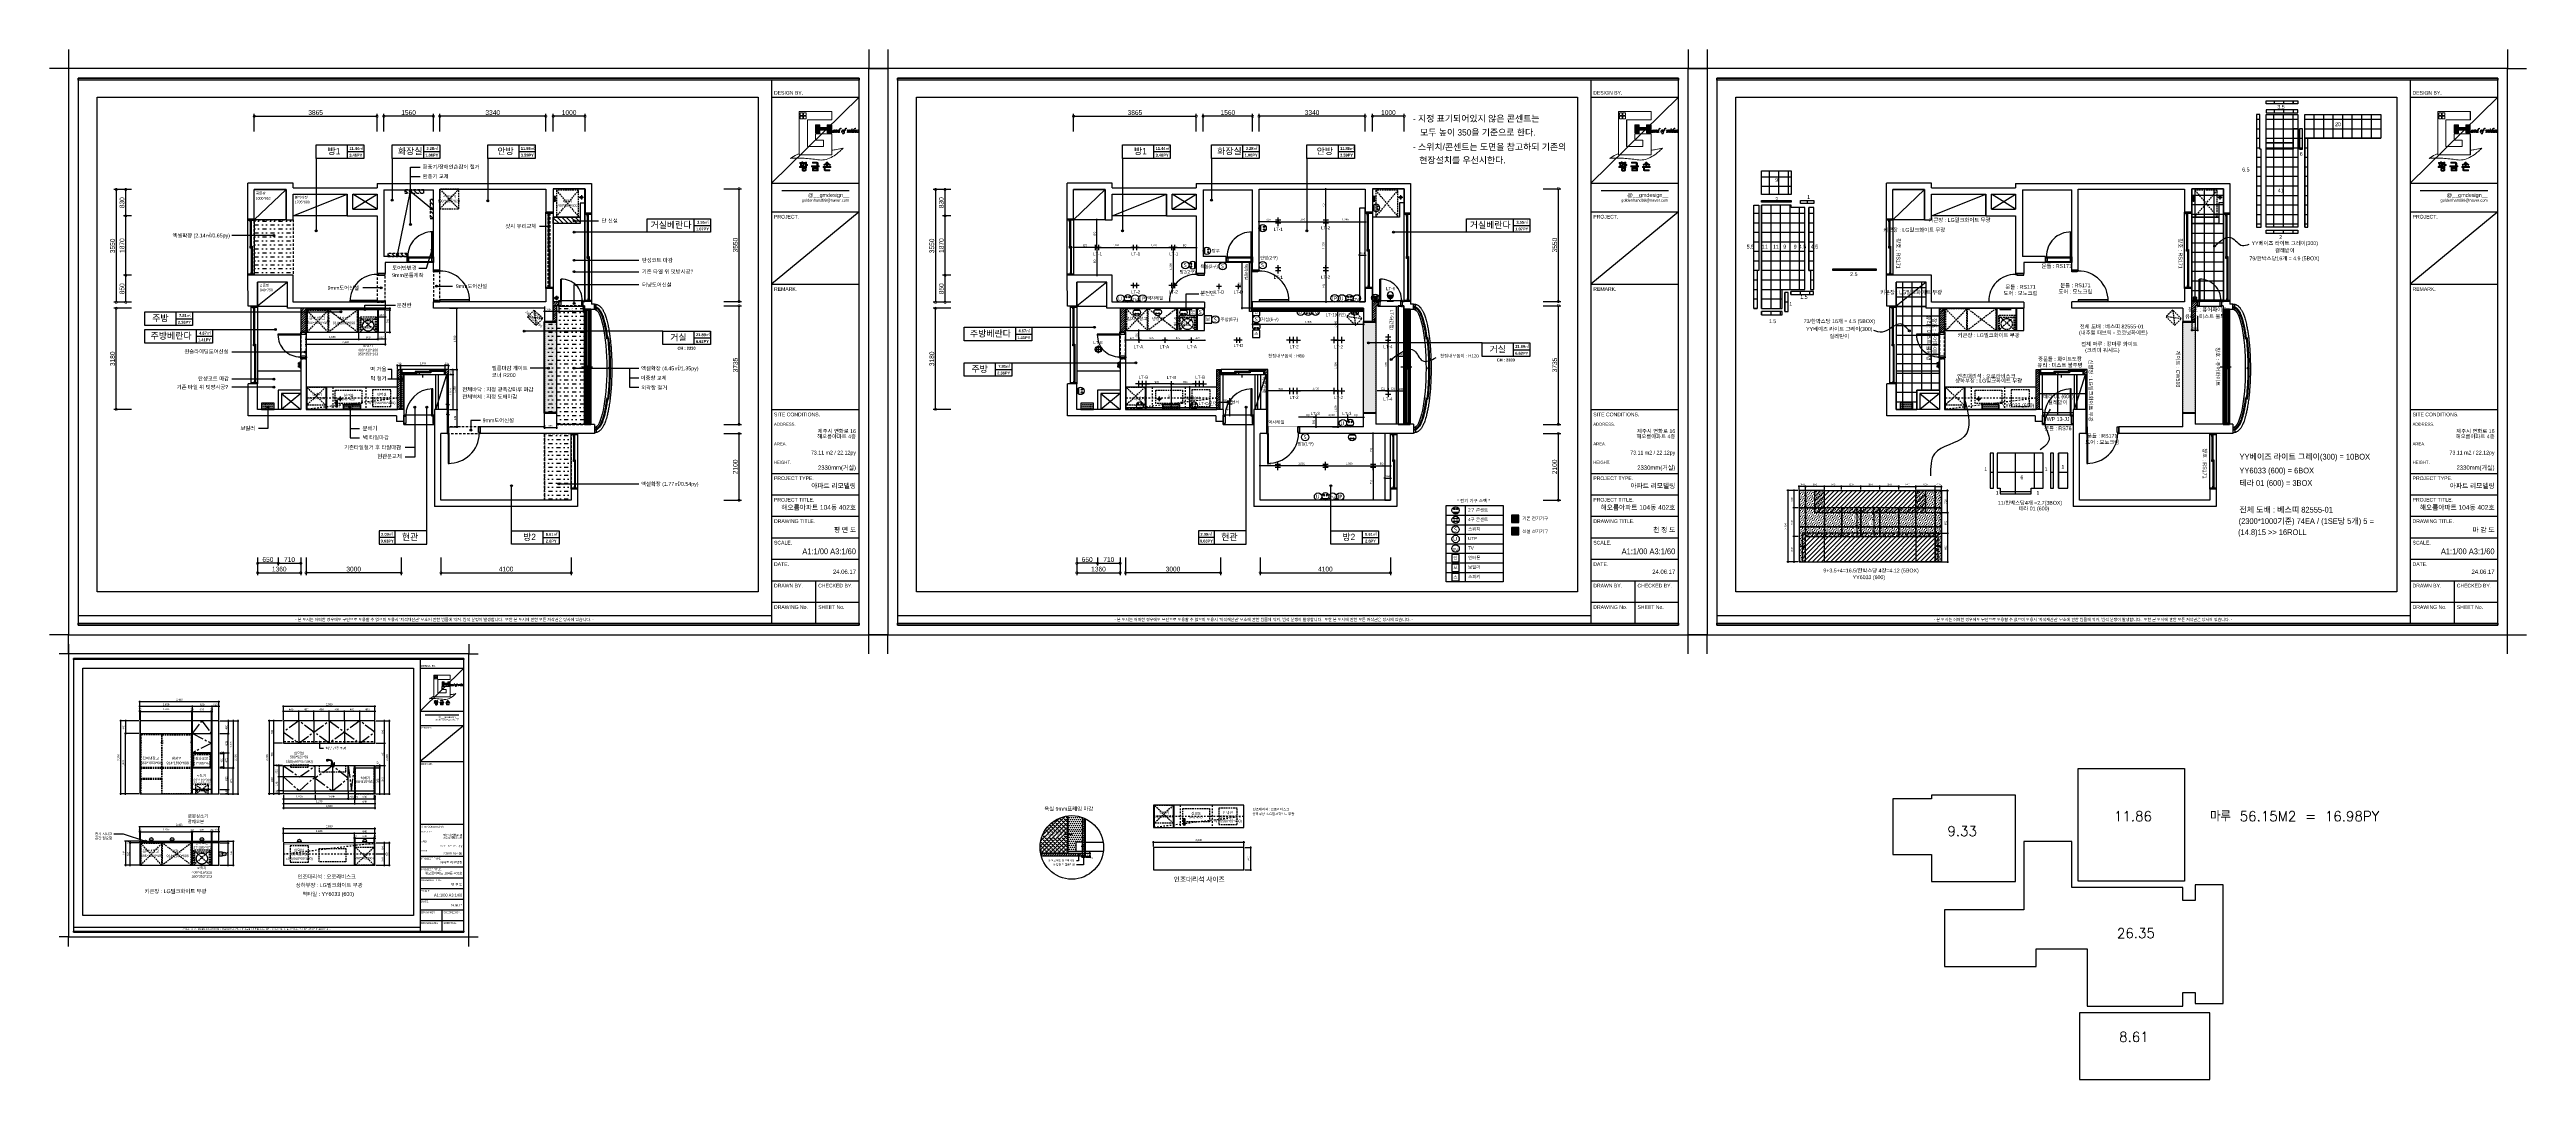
# Model space of a CAD drawing. Header units: inches. Extents: x -192760 to -100777, y -168280 to -114728.
# Drawn here: x -192760 to -114760, y -168280 to -135863 of the extents above; entities that cross this region are included whole.
import ezdxf
from ezdxf.enums import TextEntityAlignment as Align

# ---------------------------------------------------------------- set-up
doc = ezdxf.new("R2010")
doc.units = ezdxf.units.IN
doc.header["$LTSCALE"] = 50
doc.header["$MEASUREMENT"] = 0
for name, pattern in [('CENTER2', [1.125, 0.75, -0.125, 0.125, -0.125]), ('DASHED', [0.75, 0.5, -0.25]), ('DASHED2', [0.375, 0.25, -0.125]), ('DASHEDX2', [1.5, 1, -0.5]), ('HID', [2.5, 1.5, -1]), ('HID2', [1, 0.5, -0.5]), ('HIDDEN', [0.375, 0.25, -0.125])]:
    doc.linetypes.add(name, pattern=pattern)
for name, color, linetype in [('0-ELC TEXT', 7, 'Continuous'), ('03-TEXT', 3, 'Continuous'), ('03-WAL NEW', 3, 'Continuous'), ('04-WIN', 4, 'Continuous'), ('06-FUR', 6, 'Continuous'), ('06-LIGHT', 4, 'Continuous'), ('07-DIM', 5, 'Continuous'), ('08-HAT', 8, 'Continuous'), ('3.기호.계단선', 30, 'Continuous'), ('7', 7, 'Continuous'), ('_LIBR', 4, 'Continuous'), ('CEIL-DOOR', 6, 'Continuous'), ('CEIL-LIGHT', 7, 'Continuous'), ('F-SYM', 7, 'Continuous'), ('fin', 5, 'Continuous'), ('FORM(YOURNAME)-11', 1, 'Continuous'), ('FORM(YOURNAME)-11 @ 1', 1, 'Continuous'), ('FUR', 8, 'DASHED'), ('K-FURNITURE', 7, 'Continuous'), ('Layer 1', 7, 'Continuous'), ('RC-LIGHT', 7, 'Continuous'), ('도면층2', 2, 'Continuous'), ('도면층4', 4, 'Continuous'), ('도면층5', 5, 'Continuous'), ('도면층8', 8, 'Continuous'), ('로고', 7, 'Continuous'), ('설비', 7, 'Continuous')]:
    doc.layers.add(name, color=color, linetype=linetype)
doc.styles.add('HY 울릉도 L', font='')
doc.styles.add('HY울릉도L', font='Expo M.ttf')
doc.styles.get("Standard").update_dxf_attribs({"font": 'txt.shx', "bigfont": 'whgtxt.shx'})
doc.styles.add('YOURNAME', font='HY울릉도M.TTF')
doc.styles.add('넥슨고딕', font='NEXONLv1GothicBold.ttf')
doc.styles.add('코레일둥고', font='Korail_Round_Gothic_Medium.ttf')
doc.styles.get('HY 울릉도 L').set_extended_font_data('HY울릉도L')
doc.linetypes.add('ZIGZAG', pattern='A,0.0001,-0.2,[131,ltypeshp.shx,S=0.2,R=0,X=-0.2,Y=0],-0.4,[131,ltypeshp.shx,S=0.2,R=180,X=0.2,Y=0],-0.2', length=0.8001)
doc.dimstyles.new('30', dxfattribs={"dimscale": 30, "dimtxt": 2, "dimasz": 1, "dimexe": 1, "dimexo": 1, "dimgap": 1, "dimtad": 1, "dimdec": 0, "dimrnd": 0.05, "dimdsep": 46, "dimlunit": 6, "dimtxsty": 'HY 울릉도 L', "dimblk": 'ARCHTICK', "dimcen": 2.5, "dimdle": 1, "dimclrd": 133, "dimclre": 133, "dimclrt": 30, "dimadec": 0, "dimazin": 0, "dimtfac": 1, "dimtdec": 0, "dimtix": 1, "dimtmove": 2, "dimatfit": 3, "dimldrblk": 'ARCHTICK', "dimfxl": 0, "dimlwd": -1, "dimlwe": -1, "dimarcsym": 0})
doc.dimstyles.new('60', dxfattribs={"dimscale": 60, "dimtxt": 2.5, "dimasz": 2.5, "dimexe": 1.25, "dimexo": 2, "dimtad": 1, "dimdec": 0, "dimtxsty": 'HY울릉도L', "dimblk": 'DOTSMALL', "dimcen": 2.5, "dimclrd": 1, "dimclre": 1, "dimclrt": 2, "dimadec": 0, "dimazin": 0, "dimtfac": 1, "dimtdec": 0, "dimtix": 1, "dimtmove": 0, "dimatfit": 3, "dimldrblk": 'DOTSMALL', "dimfxl": 0, "dimarcsym": 0})
pattern_1 = [(0, (-25800, -21135.16), (250, 125), [125, -125, 0, -125, 0, -125])]
pattern_2 = [(0, (-53382.818, -36846.35), (6.25, 12.5), [0, -12.5])]
pattern_3 = [(45, (-3782.51, 0), (-70.71068, 70.71068), [])]
pattern_4 = [(45, (0, 0), (-35.355339, 35.355339), [])]
pattern_5 = [(0, (0, 5032.78), (0, 300), []), (90, (0, 5032.78), (-300, 2e-14), [])]
pattern_6 = [(0, (-121744.34, -138653.58), (0, 300), []), (90, (-121744.34, -138653.58), (-300, 2e-14), [])]
pattern_7 = [(0, (0, 0), (0, 300), []), (90, (0, 0), (-300, 2e-14), [])]

# ---------------------------------------------------------------- blocks, each defined once
blk = doc.blocks.new('block 7')
at = {"layer": 'Layer 1'}
h = blk.add_hatch(color=40, dxfattribs=at)
h.dxf.hatch_style = 2
edge = h.paths.add_edge_path()
edge.add_spline(control_points=[(38.2, -168.9), (38.2, -168.9), (38.2, -168.9), (38.2, -168.9), (40, -168.9), (40, -168.9), (40, -168.9), (40, -169.8), (40, -169.8), (40, -169.8), (39.1, -169.8), (39.1, -169.8), (39.2, -169.9), (39.3, -170), (39.4, -170.2), (39.5, -170.4), (39.5, -170.6), (39.5, -170.8), (39.5, -171.2), (39.4, -171.5), (39.1, -171.8), (38.9, -172), (38.6, -172.2), (38.2, -172.3), (38.2, -172.3), (38.2, -172.7), (38.2, -172.7), (38.2, -172.7), (39, -172.7), (39, -172.7), (39.3, -172.7), (39.6, -172.6), (39.9, -172.6), (40.1, -172.5), (40.3, -172.5), (40.5, -172.4), (40.5, -172.4), (40.5, -168.5), (40.5, -168.5), (40.5, -168.5), (41.5, -168.5), (41.5, -168.5), (41.5, -168.5), (41.5, -170.6), (41.5, -170.6), (41.5, -170.6), (42.6, -170.6), (42.6, -170.6), (42.6, -170.6), (42.6, -171.5), (42.6, -171.5), (42.6, -171.5), (41.5, -171.5), (41.5, -171.5), (41.5, -171.5), (41.5, -173.8), (41.5, -173.8), (41.5, -173.8), (40.5, -173.8), (40.5, -173.8), (40.5, -173.8), (40.5, -173.3), (40.5, -173.3), (40.3, -173.4), (40.1, -173.5), (39.8, -173.5), (39.6, -173.5), (39.3, -173.5), (39, -173.5), (39, -173.5), (34.9, -173.5), (34.9, -173.5), (34.9, -173.5), (34.9, -172.7), (34.9, -172.7), (34.9, -172.7), (37.1, -172.7), (37.1, -172.7), (37.1, -172.7), (37.1, -172.3), (37.1, -172.3), (36.9, -172.3), (36.7, -172.2), (36.6, -172.1), (36.4, -172), (36.3, -171.9), (36.2, -171.8), (36, -171.6), (35.9, -171.5), (35.9, -171.3), (35.8, -171.1), (35.8, -170.9), (35.8, -170.8), (35.8, -170.6), (35.8, -170.4), (35.9, -170.2), (36, -170), (36.1, -169.9), (36.2, -169.8), (36.2, -169.8), (35.3, -169.8), (35.3, -169.8), (35.3, -169.8), (35.3, -168.9), (35.3, -168.9), (35.3, -168.9), (37.1, -168.9), (37.1, -168.9), (37.1, -168.9), (37.1, -168.1), (37.1, -168.1), (37.1, -168.1), (38.2, -168.1), (38.2, -168.1), (38.2, -168.1), (38.2, -168.9), (38.2, -168.9)], knot_values=[0, 0, 0, 0, 0.0001, 0.0002, 1, 1, 1, 2, 2, 2, 3, 3, 3, 4, 4, 4, 5, 5, 5, 6, 6, 6, 7, 7, 7, 8, 8, 8, 9, 9, 9, 10, 10, 10, 11, 11, 11, 12, 12, 12, 13, 13, 13, 14, 14, 14, 15, 15, 15, 16, 16, 16, 17, 17, 17, 18, 18, 18, 19, 19, 19, 20, 20, 20, 21, 21, 21, 22, 22, 22, 23, 23, 23, 24, 24, 24, 25, 25, 25, 26, 26, 26, 27, 27, 27, 28, 28, 28, 29, 29, 29, 30, 30, 30, 31, 31, 31, 32, 32, 32, 33, 33, 33, 34, 34, 34, 35, 35, 35, 36, 36, 36, 37, 37, 37, 38, 38, 38, 38], degree=3, periodic=0)
edge = h.paths.add_edge_path()
edge.add_spline(control_points=[(38.5, -170.7), (38.5, -170.7), (38.5, -170.7), (38.5, -170.5), (38.4, -170.3), (38.3, -170.2), (38.1, -170), (37.9, -169.9), (37.6, -169.9), (37.4, -169.9), (37.1, -170), (37, -170.2), (36.8, -170.3), (36.8, -170.5), (36.8, -170.7), (36.8, -171), (36.8, -171.2), (37, -171.3), (37.1, -171.5), (37.4, -171.6), (37.6, -171.6), (37.9, -171.6), (38.1, -171.5), (38.3, -171.3), (38.4, -171.2), (38.5, -171), (38.5, -170.7)], knot_values=[0, 0, 0, 0, 0.0001, 0.0002, 1, 1, 1, 2, 2, 2, 3, 3, 3, 4, 4, 4, 5, 5, 5, 6, 6, 6, 7, 7, 7, 8, 8, 8, 8], degree=3, periodic=0)
edge = h.paths.add_edge_path()
edge.add_spline(control_points=[(39.3, -177.1), (39.3, -177.1), (39.3, -177.1), (39.1, -177.1), (38.8, -177.1), (38.5, -177), (38.3, -176.9), (38.1, -176.8), (37.9, -176.6), (37.8, -176.5), (37.6, -176.3), (37.5, -176.1), (37.4, -175.9), (37.4, -175.6), (37.4, -175.4), (37.4, -175.1), (37.4, -174.9), (37.5, -174.7), (37.6, -174.5), (37.8, -174.3), (37.9, -174.2), (38.1, -174), (38.3, -173.9), (38.5, -173.8), (38.8, -173.7), (39.1, -173.6), (39.3, -173.6), (39.6, -173.6), (39.9, -173.7), (40.2, -173.8), (40.4, -173.9), (40.6, -174), (40.8, -174.2), (40.9, -174.3), (41.1, -174.5), (41.2, -174.7), (41.2, -174.9), (41.3, -175.1), (41.3, -175.4), (41.3, -175.6), (41.2, -175.9), (41.2, -176.1), (41.1, -176.3), (40.9, -176.5), (40.8, -176.6), (40.6, -176.8), (40.4, -176.9), (40.1, -177), (39.9, -177.1), (39.6, -177.1), (39.3, -177.1)], knot_values=[0, 0, 0, 0, 0.0001, 0.0002, 1, 1, 1, 2, 2, 2, 3, 3, 3, 4, 4, 4, 5, 5, 5, 6, 6, 6, 7, 7, 7, 8, 8, 8, 9, 9, 9, 10, 10, 10, 11, 11, 11, 12, 12, 12, 13, 13, 13, 14, 14, 14, 15, 15, 15, 16, 16, 16, 16], degree=3, periodic=0)
edge = h.paths.add_edge_path()
edge.add_spline(control_points=[(40.3, -175.4), (40.3, -175.4), (40.3, -175.4), (40.3, -175.1), (40.2, -174.9), (40.1, -174.7), (39.9, -174.6), (39.6, -174.5), (39.3, -174.5), (39.1, -174.5), (38.8, -174.6), (38.6, -174.7), (38.4, -174.9), (38.3, -175.1), (38.3, -175.4), (38.3, -175.7), (38.4, -175.9), (38.6, -176), (38.8, -176.2), (39.1, -176.3), (39.3, -176.3), (39.6, -176.3), (39.9, -176.2), (40.1, -176), (40.2, -175.9), (40.3, -175.7), (40.3, -175.4)], knot_values=[0, 0, 0, 0, 0.0001, 0.0002, 1, 1, 1, 2, 2, 2, 3, 3, 3, 4, 4, 4, 5, 5, 5, 6, 6, 6, 7, 7, 7, 8, 8, 8, 8], degree=3, periodic=0)
h = blk.add_hatch(color=40, dxfattribs=at)
h.dxf.hatch_style = 2
edge = h.paths.add_edge_path()
edge.add_spline(control_points=[(53.7, -172.8), (53.7, -172.8), (53.7, -172.8), (53.7, -172.8), (46.3, -172.8), (46.3, -172.8), (46.3, -172.8), (46.3, -171.9), (46.3, -171.9), (46.3, -171.9), (51.6, -171.9), (51.6, -171.9), (51.6, -171.9), (51.6, -169.9), (51.6, -169.9), (51.6, -169.7), (51.6, -169.6), (51.5, -169.5), (51.5, -169.4), (51.3, -169.4), (51.1, -169.4), (51.1, -169.4), (47.2, -169.4), (47.2, -169.4), (47.2, -169.4), (47.2, -168.5), (47.2, -168.5), (47.2, -168.5), (51.1, -168.5), (51.1, -168.5), (51.4, -168.5), (51.7, -168.5), (51.9, -168.6), (52.1, -168.6), (52.2, -168.6), (52.4, -168.7), (52.5, -168.8), (52.6, -169), (52.6, -169.2), (52.6, -169.3), (52.7, -169.6), (52.7, -169.8), (52.7, -169.8), (52.7, -171.9), (52.7, -171.9), (52.7, -171.9), (53.7, -171.9), (53.7, -171.9), (53.7, -171.9), (53.7, -172.8), (53.7, -172.8)], knot_values=[0, 0, 0, 0, 0.0001, 0.0002, 1, 1, 1, 2, 2, 2, 3, 3, 3, 4, 4, 4, 5, 5, 5, 6, 6, 6, 7, 7, 7, 8, 8, 8, 9, 9, 9, 10, 10, 10, 11, 11, 11, 12, 12, 12, 13, 13, 13, 14, 14, 14, 15, 15, 15, 16, 16, 16, 16], degree=3, periodic=0)
edge = h.paths.add_edge_path()
edge.add_spline(control_points=[(47.5, -176.5), (47.5, -176.5), (47.5, -176.5), (47.4, -176.4), (47.4, -176.3), (47.3, -176.1), (47.3, -176), (47.3, -175.8), (47.3, -175.6), (47.3, -175.6), (47.3, -173.7), (47.3, -173.7), (47.3, -173.7), (52.7, -173.7), (52.7, -173.7), (52.7, -173.7), (52.7, -176.7), (52.7, -176.7), (52.7, -176.7), (48.5, -176.7), (48.5, -176.7), (48.2, -176.7), (48, -176.7), (47.9, -176.7), (47.7, -176.6), (47.6, -176.6), (47.5, -176.5)], knot_values=[0, 0, 0, 0, 0.0001, 0.0002, 1, 1, 1, 2, 2, 2, 3, 3, 3, 4, 4, 4, 5, 5, 5, 6, 6, 6, 7, 7, 7, 8, 8, 8, 8], degree=3, periodic=0)
edge = h.paths.add_edge_path()
edge.add_spline(control_points=[(51.6, -175.8), (51.6, -175.8), (51.6, -175.8), (51.6, -175.8), (51.6, -174.6), (51.6, -174.6), (51.6, -174.6), (48.3, -174.6), (48.3, -174.6), (48.3, -174.6), (48.3, -175.5), (48.3, -175.5), (48.3, -175.6), (48.4, -175.7), (48.4, -175.8), (48.4, -175.8), (48.5, -175.8), (48.6, -175.8), (48.6, -175.8), (51.6, -175.8), (51.6, -175.8)], knot_values=[0, 0, 0, 0, 0.0001, 0.0002, 1, 1, 1, 2, 2, 2, 3, 3, 3, 4, 4, 4, 5, 5, 5, 6, 6, 6, 6], degree=3, periodic=0)
h = blk.add_hatch(color=40, dxfattribs=at)
h.dxf.hatch_style = 2
h.paths.add_polyline_path([(60.7, -172.5), (60.7, -171.3), (61.7, -171.3), (61.7, -172.5), (64.9, -172.5), (64.9, -173.5), (57.5, -173.5), (57.5, -172.5)])
edge = h.paths.add_edge_path()
edge.add_spline(control_points=[(60.8, -168.3), (60.8, -168.3), (60.8, -168.3), (60.8, -168.3), (61.9, -168.5), (61.9, -168.5), (61.9, -168.6), (61.8, -168.7), (61.8, -168.7), (61.8, -168.8), (61.8, -168.9), (61.7, -169), (61.9, -169.2), (62.1, -169.4), (62.3, -169.5), (62.5, -169.7), (62.7, -169.9), (63, -170), (63.2, -170.2), (63.5, -170.3), (63.7, -170.4), (64, -170.5), (64.2, -170.6), (64.5, -170.7), (64.5, -170.7), (64.1, -171.5), (64.1, -171.5), (63.8, -171.5), (63.6, -171.4), (63.3, -171.3), (63, -171.2), (62.8, -171.1), (62.5, -170.9), (62.3, -170.7), (62, -170.6), (61.8, -170.4), (61.6, -170.2), (61.4, -170), (61.2, -169.8), (60.9, -170.2), (60.6, -170.6), (60.1, -170.9), (59.6, -171.2), (59.1, -171.5), (58.5, -171.6), (58.5, -171.6), (58.1, -170.8), (58.1, -170.8), (58.4, -170.7), (58.7, -170.6), (59, -170.4), (59.3, -170.3), (59.6, -170.1), (59.8, -169.9), (60.1, -169.6), (60.3, -169.4), (60.5, -169.1), (60.7, -168.9), (60.8, -168.6), (60.8, -168.3)], knot_values=[0, 0, 0, 0, 0.0001, 0.0002, 1, 1, 1, 2, 2, 2, 3, 3, 3, 4, 4, 4, 5, 5, 5, 6, 6, 6, 7, 7, 7, 8, 8, 8, 9, 9, 9, 10, 10, 10, 11, 11, 11, 12, 12, 12, 13, 13, 13, 14, 14, 14, 15, 15, 15, 16, 16, 16, 17, 17, 17, 18, 18, 18, 19, 19, 19, 19], degree=3, periodic=0)
edge = h.paths.add_edge_path()
edge.add_spline(control_points=[(64, -176.7), (64, -176.7), (64, -176.7), (64, -176.7), (60.1, -176.7), (60.1, -176.7), (59.8, -176.7), (59.6, -176.6), (59.4, -176.6), (59.2, -176.5), (59, -176.4), (58.9, -176.3), (58.7, -176.2), (58.7, -176.1), (58.6, -175.9), (58.5, -175.7), (58.5, -175.4), (58.5, -175.1), (58.5, -175.1), (58.5, -173.9), (58.5, -173.9), (58.5, -173.9), (59.5, -173.9), (59.5, -173.9), (59.5, -173.9), (59.5, -175.1), (59.5, -175.1), (59.5, -175.3), (59.6, -175.5), (59.7, -175.6), (59.8, -175.7), (59.9, -175.7), (60.1, -175.7), (60.1, -175.7), (64, -175.7), (64, -175.7), (64, -175.7), (64, -176.7), (64, -176.7)], knot_values=[0, 0, 0, 0, 0.0001, 0.0002, 1, 1, 1, 2, 2, 2, 3, 3, 3, 4, 4, 4, 5, 5, 5, 6, 6, 6, 7, 7, 7, 8, 8, 8, 9, 9, 9, 10, 10, 10, 11, 11, 11, 12, 12, 12, 12], degree=3, periodic=0)
at = {"layer": 'Layer 1', "lineweight": 0}
blk.add_lwpolyline([(60.7, -172.5), (60.7, -171.3), (61.7, -171.3), (61.7, -172.5), (64.9, -172.5), (64.9, -173.5), (57.5, -173.5), (57.5, -172.5), (60.7, -172.5)], dxfattribs=at)
for points, knots in [([(40.5, -173.3), (40.3, -173.4), (40.1, -173.5), (39.8, -173.5), (39.6, -173.5), (39.3, -173.5), (39, -173.5), (39, -173.5), (34.9, -173.5), (34.9, -173.5), (34.9, -173.5), (34.9, -172.7), (34.9, -172.7), (34.9, -172.7), (37.1, -172.7), (37.1, -172.7), (37.1, -172.7), (37.1, -172.3), (37.1, -172.3), (36.9, -172.3), (36.7, -172.2), (36.6, -172.1), (36.4, -172), (36.3, -171.9), (36.2, -171.8), (36, -171.6), (35.9, -171.5), (35.9, -171.3), (35.8, -171.1), (35.8, -170.9), (35.8, -170.8), (35.8, -170.6), (35.8, -170.4), (35.9, -170.2), (36, -170), (36.1, -169.9), (36.2, -169.8), (36.2, -169.8), (35.3, -169.8), (35.3, -169.8), (35.3, -169.8), (35.3, -168.9), (35.3, -168.9), (35.3, -168.9), (37.1, -168.9), (37.1, -168.9), (37.1, -168.9), (37.1, -168.1), (37.1, -168.1), (37.1, -168.1), (38.2, -168.1), (38.2, -168.1), (38.2, -168.1), (38.2, -168.9), (38.2, -168.9), (38.2, -168.9), (40, -168.9), (40, -168.9), (40, -168.9), (40, -169.8), (40, -169.8), (40, -169.8), (39.1, -169.8), (39.1, -169.8), (39.2, -169.9), (39.3, -170), (39.4, -170.2), (39.5, -170.4), (39.5, -170.6), (39.5, -170.8), (39.5, -171.2), (39.4, -171.5), (39.1, -171.8), (38.9, -172), (38.6, -172.2), (38.2, -172.3), (38.2, -172.3), (38.2, -172.7), (38.2, -172.7), (38.2, -172.7), (39, -172.7), (39, -172.7), (39.3, -172.7), (39.6, -172.6), (39.9, -172.6), (40.1, -172.5), (40.3, -172.5), (40.5, -172.4), (40.5, -172.4), (40.5, -168.5), (40.5, -168.5), (40.5, -168.5), (41.5, -168.5), (41.5, -168.5), (41.5, -168.5), (41.5, -170.6), (41.5, -170.6), (41.5, -170.6), (42.6, -170.6), (42.6, -170.6), (42.6, -170.6), (42.6, -171.5), (42.6, -171.5), (42.6, -171.5), (41.5, -171.5), (41.5, -171.5), (41.5, -171.5), (41.5, -173.8), (41.5, -173.8), (41.5, -173.8), (40.5, -173.8), (40.5, -173.8), (40.5, -173.8), (40.5, -173.3), (40.5, -173.3)], [0, 0, 0, 0, 1, 1, 1, 2, 2, 2, 3, 3, 3, 4, 4, 4, 5, 5, 5, 6, 6, 6, 7, 7, 7, 8, 8, 8, 9, 9, 9, 10, 10, 10, 11, 11, 11, 12, 12, 12, 13, 13, 13, 14, 14, 14, 15, 15, 15, 16, 16, 16, 17, 17, 17, 18, 18, 18, 19, 19, 19, 20, 20, 20, 21, 21, 21, 22, 22, 22, 23, 23, 23, 24, 24, 24, 25, 25, 25, 26, 26, 26, 27, 27, 27, 28, 28, 28, 29, 29, 29, 30, 30, 30, 31, 31, 31, 32, 32, 32, 33, 33, 33, 34, 34, 34, 35, 35, 35, 36, 36, 36, 37, 37, 37, 38, 38, 38, 38]), ([(36.8, -170.7), (36.8, -171), (36.8, -171.2), (37, -171.3), (37.1, -171.5), (37.4, -171.6), (37.6, -171.6), (37.9, -171.6), (38.1, -171.5), (38.3, -171.3), (38.4, -171.2), (38.5, -171), (38.5, -170.7), (38.5, -170.5), (38.4, -170.3), (38.3, -170.2), (38.1, -170), (37.9, -169.9), (37.6, -169.9), (37.4, -169.9), (37.1, -170), (37, -170.2), (36.8, -170.3), (36.8, -170.5), (36.8, -170.7)], [0, 0, 0, 0, 1, 1, 1, 2, 2, 2, 3, 3, 3, 4, 4, 4, 5, 5, 5, 6, 6, 6, 7, 7, 7, 8, 8, 8, 8]), ([(37.4, -175.4), (37.4, -175.1), (37.4, -174.9), (37.5, -174.7), (37.6, -174.5), (37.8, -174.3), (37.9, -174.2), (38.1, -174), (38.3, -173.9), (38.5, -173.8), (38.8, -173.7), (39.1, -173.6), (39.3, -173.6), (39.6, -173.6), (39.9, -173.7), (40.2, -173.8), (40.4, -173.9), (40.6, -174), (40.8, -174.2), (40.9, -174.3), (41.1, -174.5), (41.2, -174.7), (41.2, -174.9), (41.3, -175.1), (41.3, -175.4), (41.3, -175.6), (41.2, -175.9), (41.2, -176.1), (41.1, -176.3), (40.9, -176.5), (40.8, -176.6), (40.6, -176.8), (40.4, -176.9), (40.1, -177), (39.9, -177.1), (39.6, -177.1), (39.3, -177.1), (39.1, -177.1), (38.8, -177.1), (38.5, -177), (38.3, -176.9), (38.1, -176.8), (37.9, -176.6), (37.8, -176.5), (37.6, -176.3), (37.5, -176.1), (37.4, -175.9), (37.4, -175.6), (37.4, -175.4)], [0, 0, 0, 0, 1, 1, 1, 2, 2, 2, 3, 3, 3, 4, 4, 4, 5, 5, 5, 6, 6, 6, 7, 7, 7, 8, 8, 8, 9, 9, 9, 10, 10, 10, 11, 11, 11, 12, 12, 12, 13, 13, 13, 14, 14, 14, 15, 15, 15, 16, 16, 16, 16]), ([(38.3, -175.4), (38.3, -175.7), (38.4, -175.9), (38.6, -176), (38.8, -176.2), (39.1, -176.3), (39.3, -176.3), (39.6, -176.3), (39.9, -176.2), (40.1, -176), (40.2, -175.9), (40.3, -175.7), (40.3, -175.4), (40.3, -175.1), (40.2, -174.9), (40.1, -174.7), (39.9, -174.6), (39.6, -174.5), (39.3, -174.5), (39.1, -174.5), (38.8, -174.6), (38.6, -174.7), (38.4, -174.9), (38.3, -175.1), (38.3, -175.4)], [0, 0, 0, 0, 1, 1, 1, 2, 2, 2, 3, 3, 3, 4, 4, 4, 5, 5, 5, 6, 6, 6, 7, 7, 7, 8, 8, 8, 8]), ([(51.6, -169.9), (51.6, -169.7), (51.6, -169.6), (51.5, -169.5), (51.5, -169.4), (51.3, -169.4), (51.1, -169.4), (51.1, -169.4), (47.2, -169.4), (47.2, -169.4), (47.2, -169.4), (47.2, -168.5), (47.2, -168.5), (47.2, -168.5), (51.1, -168.5), (51.1, -168.5), (51.4, -168.5), (51.7, -168.5), (51.9, -168.6), (52.1, -168.6), (52.2, -168.6), (52.4, -168.7), (52.5, -168.8), (52.6, -169), (52.6, -169.2), (52.6, -169.3), (52.7, -169.6), (52.7, -169.8), (52.7, -169.8), (52.7, -171.9), (52.7, -171.9), (52.7, -171.9), (53.7, -171.9), (53.7, -171.9), (53.7, -171.9), (53.7, -172.8), (53.7, -172.8), (53.7, -172.8), (46.3, -172.8), (46.3, -172.8), (46.3, -172.8), (46.3, -171.9), (46.3, -171.9), (46.3, -171.9), (51.6, -171.9), (51.6, -171.9), (51.6, -171.9), (51.6, -169.9), (51.6, -169.9)], [0, 0, 0, 0, 1, 1, 1, 2, 2, 2, 3, 3, 3, 4, 4, 4, 5, 5, 5, 6, 6, 6, 7, 7, 7, 8, 8, 8, 9, 9, 9, 10, 10, 10, 11, 11, 11, 12, 12, 12, 13, 13, 13, 14, 14, 14, 15, 15, 15, 16, 16, 16, 16]), ([(52.7, -173.7), (52.7, -173.7), (52.7, -176.7), (52.7, -176.7), (52.7, -176.7), (48.5, -176.7), (48.5, -176.7), (48.2, -176.7), (48, -176.7), (47.9, -176.7), (47.7, -176.6), (47.6, -176.6), (47.5, -176.5), (47.4, -176.4), (47.4, -176.3), (47.3, -176.1), (47.3, -176), (47.3, -175.8), (47.3, -175.6), (47.3, -175.6), (47.3, -173.7), (47.3, -173.7), (47.3, -173.7), (52.7, -173.7), (52.7, -173.7)], [0, 0, 0, 0, 1, 1, 1, 2, 2, 2, 3, 3, 3, 4, 4, 4, 5, 5, 5, 6, 6, 6, 7, 7, 7, 8, 8, 8, 8]), ([(48.3, -174.6), (48.3, -174.6), (48.3, -175.5), (48.3, -175.5), (48.3, -175.6), (48.4, -175.7), (48.4, -175.8), (48.4, -175.8), (48.5, -175.8), (48.6, -175.8), (48.6, -175.8), (51.6, -175.8), (51.6, -175.8), (51.6, -175.8), (51.6, -174.6), (51.6, -174.6), (51.6, -174.6), (48.3, -174.6), (48.3, -174.6)], [0, 0, 0, 0, 1, 1, 1, 2, 2, 2, 3, 3, 3, 4, 4, 4, 5, 5, 5, 6, 6, 6, 6]), ([(61.9, -168.5), (61.9, -168.6), (61.8, -168.7), (61.8, -168.7), (61.8, -168.8), (61.8, -168.9), (61.7, -169), (61.9, -169.2), (62.1, -169.4), (62.3, -169.5), (62.5, -169.7), (62.7, -169.9), (63, -170), (63.2, -170.2), (63.5, -170.3), (63.7, -170.4), (64, -170.5), (64.2, -170.6), (64.5, -170.7), (64.5, -170.7), (64.1, -171.5), (64.1, -171.5), (63.8, -171.5), (63.6, -171.4), (63.3, -171.3), (63, -171.2), (62.8, -171.1), (62.5, -170.9), (62.3, -170.7), (62, -170.6), (61.8, -170.4), (61.6, -170.2), (61.4, -170), (61.2, -169.8), (60.9, -170.2), (60.6, -170.6), (60.1, -170.9), (59.6, -171.2), (59.1, -171.5), (58.5, -171.6), (58.5, -171.6), (58.1, -170.8), (58.1, -170.8), (58.4, -170.7), (58.7, -170.6), (59, -170.4), (59.3, -170.3), (59.6, -170.1), (59.8, -169.9), (60.1, -169.6), (60.3, -169.4), (60.5, -169.1), (60.7, -168.9), (60.8, -168.6), (60.8, -168.3), (60.8, -168.3), (61.9, -168.5), (61.9, -168.5)], [0, 0, 0, 0, 1, 1, 1, 2, 2, 2, 3, 3, 3, 4, 4, 4, 5, 5, 5, 6, 6, 6, 7, 7, 7, 8, 8, 8, 9, 9, 9, 10, 10, 10, 11, 11, 11, 12, 12, 12, 13, 13, 13, 14, 14, 14, 15, 15, 15, 16, 16, 16, 17, 17, 17, 18, 18, 18, 19, 19, 19, 19]), ([(59.5, -175.1), (59.5, -175.3), (59.6, -175.5), (59.7, -175.6), (59.8, -175.7), (59.9, -175.7), (60.1, -175.7), (60.1, -175.7), (64, -175.7), (64, -175.7), (64, -175.7), (64, -176.7), (64, -176.7), (64, -176.7), (60.1, -176.7), (60.1, -176.7), (59.8, -176.7), (59.6, -176.6), (59.4, -176.6), (59.2, -176.5), (59, -176.4), (58.9, -176.3), (58.7, -176.2), (58.7, -176.1), (58.6, -175.9), (58.5, -175.7), (58.5, -175.4), (58.5, -175.1), (58.5, -175.1), (58.5, -173.9), (58.5, -173.9), (58.5, -173.9), (59.5, -173.9), (59.5, -173.9), (59.5, -173.9), (59.5, -175.1), (59.5, -175.1)], [0, 0, 0, 0, 1, 1, 1, 2, 2, 2, 3, 3, 3, 4, 4, 4, 5, 5, 5, 6, 6, 6, 7, 7, 7, 8, 8, 8, 9, 9, 9, 10, 10, 10, 11, 11, 11, 12, 12, 12, 12])]:
    blk.add_open_spline(points, degree=3, knots=knots, dxfattribs=at)
blk = doc.blocks.new('block 8')
at = {"layer": 'Layer 1'}
h = blk.add_hatch(color=8, dxfattribs=at)
h.dxf.hatch_style = 2
edge = h.paths.add_edge_path()
edge.add_spline(control_points=[(68.1, -139.6), (68.1, -139.6), (68.1, -139.6), (68.2, -139.6), (68.2, -139.6), (68.3, -139.5), (68.4, -139.5), (68.5, -139.4), (68.6, -139.3), (68.6, -139.3), (68.7, -139.4), (68.7, -139.4), (68.5, -139.6), (68.3, -139.7), (68.3, -139.7), (68.2, -139.8), (68.1, -139.9), (68, -139.9), (67.9, -139.9), (67.8, -139.9), (67.8, -139.9), (67.7, -139.9), (67.7, -139.9), (67.6, -139.9), (67.6, -139.9), (67.6, -139.8), (67.6, -139.8), (67.6, -139.8), (67.6, -139.7), (67.6, -139.7), (67.6, -139.7), (67.7, -139.3), (67.7, -139.3), (67.6, -139.5), (67.4, -139.7), (67.2, -139.8), (67, -139.9), (66.9, -139.9), (66.8, -139.9), (66.7, -139.9), (66.6, -139.9), (66.6, -139.8), (66.5, -139.7), (66.4, -139.6), (66.4, -139.4), (66.4, -139.2), (66.5, -139), (66.6, -138.8), (66.7, -138.5), (66.8, -138.3), (67, -138.1), (67.2, -137.9), (67.4, -137.8), (67.6, -137.7), (67.7, -137.6), (67.9, -137.6), (68.1, -137.6), (68.2, -137.6), (68.3, -137.6), (68.3, -137.6), (68.3, -137.6), (68.4, -137.5), (68.4, -137.5), (68.4, -137.5), (68.6, -137.5), (68.6, -137.5), (68.6, -137.5), (68.4, -138.2), (68.4, -138.2), (68.3, -138.4), (68.2, -138.8), (68.1, -139.1), (68.1, -139.3), (68.1, -139.4), (68.1, -139.5), (68.1, -139.5), (68.1, -139.6), (68.1, -139.6)], knot_values=[0, 0, 0, 0, 0.0001, 0.0002, 1, 1, 1, 2, 2, 2, 3, 3, 3, 4, 4, 4, 5, 5, 5, 6, 6, 6, 7, 7, 7, 8, 8, 8, 9, 9, 9, 10, 10, 10, 11, 11, 11, 12, 12, 12, 13, 13, 13, 14, 14, 14, 15, 15, 15, 16, 16, 16, 17, 17, 17, 18, 18, 18, 19, 19, 19, 20, 20, 20, 21, 21, 21, 22, 22, 22, 23, 23, 23, 24, 24, 24, 25, 25, 25, 25], degree=3, periodic=0)
edge = h.paths.add_edge_path()
edge.add_spline(control_points=[(67.5, -139.4), (67.5, -139.4), (67.5, -139.4), (67.6, -139.2), (67.7, -139), (67.8, -138.8), (67.8, -138.8), (68, -137.9), (68, -137.9), (67.9, -137.9), (67.9, -137.9), (67.8, -137.9), (67.6, -137.9), (67.5, -137.9), (67.4, -138), (67.2, -138.1), (67.1, -138.3), (67, -138.5), (66.9, -138.7), (66.9, -139), (66.9, -139.2), (66.9, -139.3), (66.9, -139.4), (66.9, -139.5), (67, -139.5), (67, -139.6), (67.1, -139.6), (67.2, -139.6), (67.4, -139.5), (67.5, -139.4)], knot_values=[0, 0, 0, 0, 0.0001, 0.0002, 1, 1, 1, 2, 2, 2, 3, 3, 3, 4, 4, 4, 5, 5, 5, 6, 6, 6, 7, 7, 7, 8, 8, 8, 9, 9, 9, 9], degree=3, periodic=0)
h = blk.add_hatch(color=8, dxfattribs=at)
h.dxf.hatch_style = 2
edge = h.paths.add_edge_path()
edge.add_spline(control_points=[(71, -139.5), (71, -139.5), (71, -139.5), (71, -139.4), (71.1, -139.3), (71.2, -139.3), (71.2, -139.3), (71.3, -139.4), (71.3, -139.4), (71.1, -139.6), (70.9, -139.7), (70.7, -139.8), (70.6, -139.9), (70.5, -139.9), (70.5, -139.9), (70.4, -139.9), (70.3, -139.9), (70.3, -139.9), (70.3, -139.8), (70.2, -139.7), (70.2, -139.6), (70.2, -139.4), (70.3, -139), (70.5, -138.4), (70.6, -138.2), (70.6, -138), (70.6, -138), (70.6, -137.9), (70.6, -137.9), (70.5, -137.9), (70.5, -137.9), (70.4, -137.9), (70.2, -138), (70.1, -138.1), (69.9, -138.3), (69.8, -138.4), (69.7, -138.5), (69.7, -138.7), (69.6, -138.9), (69.6, -138.9), (69.4, -139.9), (69.4, -139.9), (69.4, -139.9), (69, -139.9), (69, -139.9), (69.1, -139.6), (69.1, -139.3), (69.2, -139.1), (69.2, -139.1), (69.4, -138), (69.4, -138), (69.5, -138), (69.5, -137.9), (69.5, -137.9), (69.5, -137.9), (69.4, -137.9), (69.4, -137.9), (69.4, -137.9), (69.3, -137.9), (69.3, -137.9), (69.2, -138), (69.1, -138.1), (69, -138.2), (69, -138.2), (68.9, -138.1), (68.9, -138.1), (69.1, -137.9), (69.3, -137.7), (69.4, -137.6), (69.6, -137.6), (69.7, -137.5), (69.8, -137.5), (69.8, -137.5), (69.9, -137.5), (69.9, -137.6), (69.9, -137.6), (69.9, -137.6), (69.9, -137.6), (69.9, -137.6), (69.9, -137.7), (69.9, -137.7), (69.9, -137.7), (69.8, -138.3), (69.8, -138.3), (70, -138.1), (70.2, -137.9), (70.5, -137.7), (70.6, -137.6), (70.7, -137.5), (70.8, -137.5), (70.9, -137.5), (71, -137.6), (71, -137.6), (71.1, -137.7), (71.1, -137.7), (71.1, -137.8), (71.1, -137.9), (71.1, -137.9), (71, -138), (71, -138.1), (70.9, -138.4), (70.8, -138.8), (70.7, -139.1), (70.6, -139.4), (70.6, -139.5), (70.6, -139.6), (70.6, -139.6), (70.7, -139.6), (70.7, -139.6), (70.7, -139.6), (70.7, -139.6), (70.8, -139.6), (70.8, -139.6), (71, -139.5)], knot_values=[0, 0, 0, 0, 0.0001, 0.0002, 1, 1, 1, 2, 2, 2, 3, 3, 3, 4, 4, 4, 5, 5, 5, 6, 6, 6, 7, 7, 7, 8, 8, 8, 9, 9, 9, 10, 10, 10, 11, 11, 11, 12, 12, 12, 13, 13, 13, 14, 14, 14, 15, 15, 15, 16, 16, 16, 17, 17, 17, 18, 18, 18, 19, 19, 19, 20, 20, 20, 21, 21, 21, 22, 22, 22, 23, 23, 23, 24, 24, 24, 25, 25, 25, 26, 26, 26, 27, 27, 27, 28, 28, 28, 29, 29, 29, 30, 30, 30, 31, 31, 31, 32, 32, 32, 33, 33, 33, 34, 34, 34, 35, 35, 35, 36, 36, 36, 37, 37, 37, 37], degree=3, periodic=0)
h = blk.add_hatch(color=8, dxfattribs=at)
h.dxf.hatch_style = 2
edge = h.paths.add_edge_path()
edge.add_spline(control_points=[(72.3, -137.8), (72.3, -137.8), (72.3, -137.8), (72.5, -137.6), (72.7, -137.5), (72.9, -137.5), (72.9, -137.5), (73, -137.6), (73.1, -137.6), (73.1, -137.2), (73.2, -136.9), (73.3, -136.8), (73.4, -136.6), (73.5, -136.5), (73.6, -136.4), (73.7, -136.2), (73.9, -136.1), (74, -136.1), (74.2, -136), (74.3, -136), (74.5, -136), (74.6, -136), (74.6, -136), (74.7, -136), (74.7, -136.1), (74.7, -136.1), (74.7, -136.2), (74.7, -136.2), (74.7, -136.3), (74.7, -136.3), (74.6, -136.4), (74.6, -136.4), (74.5, -136.4), (74.5, -136.4), (74.4, -136.4), (74.2, -136.4), (74.1, -136.3), (74, -136.3), (74, -136.3), (73.9, -136.3), (73.9, -136.3), (73.8, -136.4), (73.8, -136.4), (73.7, -136.5), (73.7, -136.6), (73.7, -136.7), (73.6, -137), (73.5, -137.4), (73.5, -137.4), (73.1, -139.1), (73.1, -139.1), (73, -139.3), (73, -139.4), (73, -139.5), (73, -139.5), (73.1, -139.6), (73.1, -139.6), (73.1, -139.6), (73.2, -139.6), (73.2, -139.5), (73.3, -139.5), (73.4, -139.4), (73.6, -139.3), (73.6, -139.3), (73.7, -139.4), (73.7, -139.4), (73.4, -139.6), (73.2, -139.7), (73.1, -139.8), (72.9, -139.9), (72.8, -139.9), (72.7, -139.9), (72.7, -139.9), (72.6, -139.9), (72.6, -139.9), (72.6, -139.9), (72.6, -139.9), (72.6, -139.8), (72.6, -139.8), (72.6, -139.7), (72.6, -139.7), (72.6, -139.7), (72.7, -139.3), (72.7, -139.3), (72.5, -139.6), (72.3, -139.7), (72.2, -139.8), (72, -139.9), (71.9, -139.9), (71.8, -139.9), (71.7, -139.9), (71.6, -139.9), (71.5, -139.8), (71.4, -139.7), (71.4, -139.6), (71.4, -139.4), (71.4, -139.2), (71.5, -138.9), (71.7, -138.5), (71.9, -138.2), (72.1, -138), (72.3, -137.8)], knot_values=[0, 0, 0, 0, 0.0001, 0.0002, 1, 1, 1, 2, 2, 2, 3, 3, 3, 4, 4, 4, 5, 5, 5, 6, 6, 6, 7, 7, 7, 8, 8, 8, 9, 9, 9, 10, 10, 10, 11, 11, 11, 12, 12, 12, 13, 13, 13, 14, 14, 14, 15, 15, 15, 16, 16, 16, 17, 17, 17, 18, 18, 18, 19, 19, 19, 20, 20, 20, 21, 21, 21, 22, 22, 22, 23, 23, 23, 24, 24, 24, 25, 25, 25, 26, 26, 26, 27, 27, 27, 28, 28, 28, 29, 29, 29, 30, 30, 30, 31, 31, 31, 32, 32, 32, 33, 33, 33, 33], degree=3, periodic=0)
edge = h.paths.add_edge_path()
edge.add_spline(control_points=[(73, -137.9), (73, -137.9), (73, -137.9), (72.9, -137.8), (72.8, -137.8), (72.7, -137.8), (72.6, -137.8), (72.4, -137.9), (72.3, -138), (72.2, -138.1), (72.1, -138.2), (72, -138.5), (71.9, -138.8), (71.8, -139), (71.8, -139.2), (71.8, -139.3), (71.9, -139.4), (71.9, -139.5), (72, -139.5), (72, -139.6), (72.1, -139.6), (72.2, -139.6), (72.2, -139.5), (72.3, -139.5), (72.5, -139.4), (72.6, -139.2), (72.7, -139.1), (72.7, -139), (72.8, -138.8), (72.9, -138.4), (72.9, -138.4), (73, -137.9), (73, -137.9)], knot_values=[0, 0, 0, 0, 0.0001, 0.0002, 1, 1, 1, 2, 2, 2, 3, 3, 3, 4, 4, 4, 5, 5, 5, 6, 6, 6, 7, 7, 7, 8, 8, 8, 9, 9, 9, 10, 10, 10, 10], degree=3, periodic=0)
h = blk.add_hatch(color=8, dxfattribs=at)
h.dxf.hatch_style = 2
edge = h.paths.add_edge_path()
edge.add_spline(control_points=[(75.8, -139.9), (75.8, -139.9), (75.8, -139.9), (75.6, -139.9), (75.5, -139.9), (75.4, -139.7), (75.2, -139.6), (75.2, -139.4), (75.2, -139.2), (75.2, -138.8), (75.3, -138.5), (75.5, -138.2), (75.8, -137.7), (76.1, -137.5), (76.5, -137.5), (76.7, -137.5), (76.9, -137.6), (77, -137.8), (77.1, -137.9), (77.2, -138.1), (77.2, -138.4), (77.2, -138.8), (77, -139.1), (76.7, -139.5), (76.5, -139.8), (76.2, -139.9), (75.8, -139.9)], knot_values=[0, 0, 0, 0, 0.0001, 0.0002, 1, 1, 1, 2, 2, 2, 3, 3, 3, 4, 4, 4, 5, 5, 5, 6, 6, 6, 7, 7, 7, 8, 8, 8, 8], degree=3, periodic=0)
edge = h.paths.add_edge_path()
edge.add_spline(control_points=[(76, -139.7), (76, -139.7), (76, -139.7), (76.2, -139.7), (76.3, -139.6), (76.5, -139.4), (76.6, -139.2), (76.7, -138.9), (76.7, -138.5), (76.7, -138.2), (76.7, -138), (76.6, -137.9), (76.5, -137.8), (76.4, -137.8), (76.3, -137.8), (76.2, -137.8), (76, -137.9), (75.9, -138.1), (75.7, -138.3), (75.6, -138.6), (75.6, -139), (75.6, -139.2), (75.7, -139.4), (75.8, -139.6), (75.8, -139.7), (75.9, -139.7), (76, -139.7)], knot_values=[0, 0, 0, 0, 0.0001, 0.0002, 1, 1, 1, 2, 2, 2, 3, 3, 3, 4, 4, 4, 5, 5, 5, 6, 6, 6, 7, 7, 7, 8, 8, 8, 8], degree=3, periodic=0)
h = blk.add_hatch(color=8, dxfattribs=at)
h.dxf.hatch_style = 2
edge = h.paths.add_edge_path()
edge.add_spline(control_points=[(79.3, -136.3), (79.3, -136.3), (79.3, -136.3), (79.2, -136.3), (79.1, -136.4), (79, -136.5), (78.9, -136.7), (78.8, -136.9), (78.7, -137.1), (78.7, -137.1), (78.6, -137.7), (78.6, -137.7), (78.6, -137.7), (79.3, -137.7), (79.3, -137.7), (79.3, -137.7), (79.3, -137.9), (79.3, -137.9), (79.3, -137.9), (78.5, -137.9), (78.5, -137.9), (78.5, -137.9), (78.1, -139.7), (78.1, -139.7), (78, -140.2), (77.8, -140.6), (77.5, -140.9), (77.2, -141.2), (76.9, -141.3), (76.5, -141.3), (76.4, -141.3), (76.3, -141.3), (76.2, -141.2), (76.2, -141.2), (76.2, -141.1), (76.2, -141.1), (76.2, -141), (76.2, -141), (76.2, -140.9), (76.3, -140.9), (76.3, -140.9), (76.4, -140.9), (76.4, -140.9), (76.5, -140.9), (76.6, -140.9), (76.7, -140.9), (76.8, -140.9), (76.9, -140.9), (77.1, -140.9), (77.2, -140.9), (77.3, -140.8), (77.4, -140.7), (77.5, -140.5), (77.6, -140.2), (77.6, -140.2), (78.1, -137.9), (78.1, -137.9), (78.1, -137.9), (77.5, -137.9), (77.5, -137.9), (77.5, -137.9), (77.5, -137.7), (77.5, -137.7), (77.5, -137.7), (78.2, -137.7), (78.2, -137.7), (78.3, -137.3), (78.4, -136.9), (78.6, -136.7), (78.7, -136.5), (78.9, -136.3), (79.1, -136.2), (79.3, -136), (79.5, -136), (79.7, -136), (79.8, -136), (79.9, -136), (80, -136), (80, -136.1), (80.1, -136.1), (80.1, -136.2), (80.1, -136.3), (80.1, -136.3), (80, -136.3), (80, -136.4), (79.9, -136.4), (79.9, -136.4), (79.8, -136.4), (79.7, -136.4), (79.5, -136.3), (79.4, -136.3), (79.3, -136.3), (79.3, -136.3)], knot_values=[0, 0, 0, 0, 0.0001, 0.0002, 1, 1, 1, 2, 2, 2, 3, 3, 3, 4, 4, 4, 5, 5, 5, 6, 6, 6, 7, 7, 7, 8, 8, 8, 9, 9, 9, 10, 10, 10, 11, 11, 11, 12, 12, 12, 13, 13, 13, 14, 14, 14, 15, 15, 15, 16, 16, 16, 17, 17, 17, 18, 18, 18, 19, 19, 19, 20, 20, 20, 21, 21, 21, 22, 22, 22, 23, 23, 23, 24, 24, 24, 25, 25, 25, 26, 26, 26, 27, 27, 27, 28, 28, 28, 29, 29, 29, 30, 30, 30, 30], degree=3, periodic=0)
h = blk.add_hatch(color=8, dxfattribs=at)
h.dxf.hatch_style = 2
edge = h.paths.add_edge_path()
edge.add_spline(control_points=[(83, -138.5), (83, -138.5), (83, -138.5), (83.1, -138.2), (83.2, -138), (83.2, -138), (83.2, -137.9), (83.1, -137.9), (83.1, -137.9), (83, -137.9), (83, -137.9), (82.9, -137.9), (82.7, -138), (82.6, -138.2), (82.5, -138.3), (82.4, -138.4), (82.4, -138.5), (82.3, -138.7), (82.2, -139.2), (82.1, -139.6), (82, -139.9), (82, -139.9), (81.6, -139.9), (81.6, -139.9), (81.6, -139.9), (82.1, -138.2), (82.1, -138.2), (82.1, -138.1), (82.1, -138), (82.1, -138), (82.1, -137.9), (82.1, -137.9), (82.1, -137.9), (82.1, -137.9), (82, -137.9), (82, -137.9), (82, -137.9), (81.9, -137.9), (81.8, -138), (81.6, -138.1), (81.5, -138.2), (81.4, -138.4), (81.3, -138.5), (81.2, -138.7), (81.2, -138.9), (81.2, -138.9), (81, -139.9), (81, -139.9), (81, -139.9), (80.6, -139.9), (80.6, -139.9), (80.6, -139.9), (80.9, -138.5), (80.9, -138.5), (81, -138.2), (81, -138), (81, -137.9), (81, -137.9), (81, -137.9), (81, -137.9), (80.9, -137.9), (80.8, -138), (80.5, -138.2), (80.5, -138.2), (80.5, -138.1), (80.5, -138.1), (80.6, -137.9), (80.8, -137.8), (81, -137.7), (81.1, -137.6), (81.3, -137.5), (81.4, -137.5), (81.4, -137.5), (81.4, -137.5), (81.5, -137.6), (81.5, -137.6), (81.5, -137.6), (81.5, -137.6), (81.5, -137.7), (81.5, -137.7), (81.4, -137.8), (81.4, -138), (81.4, -138.1), (81.4, -138.2), (81.8, -137.8), (82.1, -137.5), (82.4, -137.5), (82.4, -137.5), (82.5, -137.6), (82.5, -137.6), (82.5, -137.6), (82.5, -137.7), (82.5, -137.7), (82.5, -137.8), (82.5, -138), (82.5, -138.1), (82.7, -137.9), (82.8, -137.8), (83, -137.7), (83.2, -137.6), (83.3, -137.5), (83.4, -137.5), (83.4, -137.5), (83.5, -137.6), (83.5, -137.6), (83.6, -137.6), (83.6, -137.7), (83.6, -137.8), (83.6, -137.9), (83.6, -137.9), (83.6, -138), (83.6, -138.1), (83.5, -138.3), (83.4, -138.7), (83.2, -139.2), (83.2, -139.4), (83.2, -139.5), (83.2, -139.6), (83.2, -139.6), (83.2, -139.6), (83.3, -139.6), (83.3, -139.6), (83.3, -139.6), (83.4, -139.5), (83.6, -139.4), (83.7, -139.3), (83.7, -139.3), (83.8, -139.4), (83.8, -139.4), (83.7, -139.4), (83.7, -139.5), (83.5, -139.6), (83.4, -139.7), (83.3, -139.8), (83.2, -139.9), (83.1, -139.9), (83, -139.9), (83, -139.9), (82.9, -139.9), (82.9, -139.9), (82.8, -139.9), (82.8, -139.8), (82.8, -139.7), (82.8, -139.6), (82.8, -139.6), (82.8, -139.4), (82.8, -139.3), (82.8, -139.2), (82.9, -138.9), (83, -138.5)], knot_values=[0, 0, 0, 0, 0.0001, 0.0002, 1, 1, 1, 2, 2, 2, 3, 3, 3, 4, 4, 4, 5, 5, 5, 6, 6, 6, 7, 7, 7, 8, 8, 8, 9, 9, 9, 10, 10, 10, 11, 11, 11, 12, 12, 12, 13, 13, 13, 14, 14, 14, 15, 15, 15, 16, 16, 16, 17, 17, 17, 18, 18, 18, 19, 19, 19, 20, 20, 20, 21, 21, 21, 22, 22, 22, 23, 23, 23, 24, 24, 24, 25, 25, 25, 26, 26, 26, 27, 27, 27, 28, 28, 28, 29, 29, 29, 30, 30, 30, 31, 31, 31, 32, 32, 32, 33, 33, 33, 34, 34, 34, 35, 35, 35, 36, 36, 36, 37, 37, 37, 38, 38, 38, 39, 39, 39, 40, 40, 40, 41, 41, 41, 42, 42, 42, 43, 43, 43, 44, 44, 44, 45, 45, 45, 46, 46, 46, 47, 47, 47, 48, 48, 48, 49, 49, 49, 49], degree=3, periodic=0)
h = blk.add_hatch(color=8, dxfattribs=at)
h.dxf.hatch_style = 2
edge = h.paths.add_edge_path()
edge.add_spline(control_points=[(84.1, -138.2), (84.1, -138.2), (84.1, -138.2), (84.1, -138.2), (83.9, -138.1), (83.9, -138.1), (84.1, -137.9), (84.3, -137.7), (84.4, -137.7), (84.6, -137.6), (84.7, -137.5), (84.8, -137.5), (84.9, -137.5), (84.9, -137.5), (85, -137.6), (85, -137.6), (85, -137.6), (85, -137.7), (85, -137.7), (84.9, -138), (84.8, -138.3), (84.6, -139), (84.5, -139.4), (84.5, -139.5), (84.5, -139.6), (84.5, -139.6), (84.5, -139.6), (84.6, -139.6), (84.6, -139.6), (84.6, -139.6), (84.6, -139.6), (84.8, -139.5), (85, -139.3), (85, -139.3), (85.1, -139.4), (85.1, -139.4), (84.9, -139.6), (84.7, -139.8), (84.6, -139.8), (84.5, -139.9), (84.4, -139.9), (84.3, -139.9), (84.3, -139.9), (84.2, -139.9), (84.2, -139.9), (84.1, -139.8), (84.1, -139.8), (84.1, -139.7), (84.1, -139.5), (84.2, -138.9), (84.5, -138), (84.5, -138), (84.5, -137.9), (84.5, -137.9), (84.5, -137.9), (84.5, -137.9), (84.5, -137.9), (84.5, -137.9), (84.4, -137.9), (84.4, -137.9), (84.3, -137.9), (84.2, -138), (84.1, -138.2)], knot_values=[0, 0, 0, 0, 0.0001, 0.0002, 1, 1, 1, 2, 2, 2, 3, 3, 3, 4, 4, 4, 5, 5, 5, 6, 6, 6, 7, 7, 7, 8, 8, 8, 9, 9, 9, 10, 10, 10, 11, 11, 11, 12, 12, 12, 13, 13, 13, 14, 14, 14, 15, 15, 15, 16, 16, 16, 17, 17, 17, 18, 18, 18, 19, 19, 19, 20, 20, 20, 20], degree=3, periodic=0)
edge = h.paths.add_edge_path()
edge.add_spline(control_points=[(85.1, -136.9), (85.1, -136.9), (85.1, -136.9), (85, -136.9), (85, -136.8), (84.9, -136.8), (84.9, -136.8), (84.9, -136.7), (84.9, -136.7), (84.9, -136.6), (84.9, -136.5), (84.9, -136.4), (85, -136.4), (85.1, -136.4), (85.1, -136.4), (85.2, -136.4), (85.2, -136.4), (85.3, -136.4), (85.3, -136.5), (85.3, -136.5), (85.3, -136.6), (85.3, -136.6), (85.3, -136.7), (85.2, -136.8), (85.2, -136.8), (85.1, -136.9), (85.1, -136.9)], knot_values=[0, 0, 0, 0, 0.0001, 0.0002, 1, 1, 1, 2, 2, 2, 3, 3, 3, 4, 4, 4, 5, 5, 5, 6, 6, 6, 7, 7, 7, 8, 8, 8, 8], degree=3, periodic=0)
h = blk.add_hatch(color=8, dxfattribs=at)
h.dxf.hatch_style = 2
edge = h.paths.add_edge_path()
edge.add_spline(control_points=[(86.1, -137.8), (86.1, -137.8), (86.1, -137.8), (86.3, -137.6), (86.5, -137.5), (86.7, -137.5), (86.8, -137.5), (86.8, -137.6), (86.9, -137.6), (87, -137.2), (87.1, -136.9), (87.2, -136.8), (87.2, -136.6), (87.3, -136.5), (87.5, -136.4), (87.6, -136.2), (87.7, -136.1), (87.9, -136.1), (88, -136), (88.2, -136), (88.3, -136), (88.4, -136), (88.5, -136), (88.5, -136), (88.6, -136.1), (88.6, -136.1), (88.6, -136.2), (88.6, -136.2), (88.6, -136.3), (88.5, -136.3), (88.5, -136.4), (88.4, -136.4), (88.4, -136.4), (88.3, -136.4), (88.2, -136.4), (88.1, -136.4), (88, -136.3), (87.9, -136.3), (87.8, -136.3), (87.8, -136.3), (87.7, -136.3), (87.7, -136.4), (87.6, -136.4), (87.6, -136.5), (87.5, -136.6), (87.5, -136.7), (87.4, -137), (87.3, -137.4), (87.3, -137.4), (86.9, -139.1), (86.9, -139.1), (86.9, -139.3), (86.9, -139.4), (86.9, -139.5), (86.9, -139.5), (86.9, -139.6), (87, -139.6), (87, -139.6), (87, -139.6), (87.1, -139.5), (87.1, -139.5), (87.3, -139.4), (87.4, -139.3), (87.4, -139.3), (87.5, -139.4), (87.5, -139.4), (87.3, -139.6), (87.1, -139.7), (87, -139.8), (86.8, -139.9), (86.7, -139.9), (86.6, -139.9), (86.5, -139.9), (86.5, -139.9), (86.5, -139.9), (86.4, -139.9), (86.4, -139.9), (86.4, -139.8), (86.4, -139.8), (86.4, -139.7), (86.5, -139.7), (86.5, -139.7), (86.5, -139.3), (86.5, -139.3), (86.3, -139.6), (86.1, -139.7), (86, -139.8), (85.9, -139.9), (85.7, -139.9), (85.6, -139.9), (85.5, -139.9), (85.4, -139.9), (85.4, -139.8), (85.3, -139.7), (85.3, -139.6), (85.3, -139.4), (85.3, -139.2), (85.3, -138.9), (85.5, -138.5), (85.7, -138.2), (85.9, -138), (86.1, -137.8)], knot_values=[0, 0, 0, 0, 0.0001, 0.0002, 1, 1, 1, 2, 2, 2, 3, 3, 3, 4, 4, 4, 5, 5, 5, 6, 6, 6, 7, 7, 7, 8, 8, 8, 9, 9, 9, 10, 10, 10, 11, 11, 11, 12, 12, 12, 13, 13, 13, 14, 14, 14, 15, 15, 15, 16, 16, 16, 17, 17, 17, 18, 18, 18, 19, 19, 19, 20, 20, 20, 21, 21, 21, 22, 22, 22, 23, 23, 23, 24, 24, 24, 25, 25, 25, 26, 26, 26, 27, 27, 27, 28, 28, 28, 29, 29, 29, 30, 30, 30, 31, 31, 31, 32, 32, 32, 33, 33, 33, 33], degree=3, periodic=0)
edge = h.paths.add_edge_path()
edge.add_spline(control_points=[(86.8, -137.9), (86.8, -137.9), (86.8, -137.9), (86.7, -137.8), (86.6, -137.8), (86.5, -137.8), (86.4, -137.8), (86.3, -137.9), (86.2, -138), (86.1, -138.1), (85.9, -138.2), (85.8, -138.5), (85.7, -138.8), (85.7, -139), (85.7, -139.2), (85.7, -139.3), (85.7, -139.4), (85.7, -139.5), (85.8, -139.5), (85.9, -139.6), (85.9, -139.6), (86, -139.6), (86.1, -139.5), (86.2, -139.5), (86.3, -139.4), (86.4, -139.2), (86.5, -139.1), (86.6, -139), (86.6, -138.8), (86.7, -138.4), (86.7, -138.4), (86.8, -137.9), (86.8, -137.9)], knot_values=[0, 0, 0, 0, 0.0001, 0.0002, 1, 1, 1, 2, 2, 2, 3, 3, 3, 4, 4, 4, 5, 5, 5, 6, 6, 6, 7, 7, 7, 8, 8, 8, 9, 9, 9, 10, 10, 10, 10], degree=3, periodic=0)
h = blk.add_hatch(color=8, dxfattribs=at)
h.dxf.hatch_style = 2
edge = h.paths.add_edge_path()
edge.add_spline(control_points=[(89.4, -139.6), (89.4, -139.6), (89.4, -139.6), (89.4, -139.6), (89.5, -139.6), (89.6, -139.5), (89.7, -139.5), (89.8, -139.4), (89.9, -139.3), (89.9, -139.3), (90, -139.4), (90, -139.4), (89.8, -139.6), (89.6, -139.7), (89.6, -139.7), (89.5, -139.8), (89.3, -139.9), (89.2, -139.9), (89.2, -139.9), (89.1, -139.9), (89, -139.9), (89, -139.9), (88.9, -139.9), (88.9, -139.9), (88.9, -139.9), (88.9, -139.8), (88.9, -139.8), (88.9, -139.8), (88.9, -139.7), (88.9, -139.7), (88.9, -139.7), (89, -139.3), (89, -139.3), (88.9, -139.5), (88.7, -139.7), (88.5, -139.8), (88.3, -139.9), (88.2, -139.9), (88.1, -139.9), (88, -139.9), (87.9, -139.9), (87.8, -139.8), (87.8, -139.7), (87.7, -139.6), (87.7, -139.4), (87.7, -139.2), (87.8, -139), (87.9, -138.8), (88, -138.5), (88.1, -138.3), (88.3, -138.1), (88.5, -137.9), (88.7, -137.8), (88.8, -137.7), (89, -137.6), (89.2, -137.6), (89.4, -137.6), (89.5, -137.6), (89.5, -137.6), (89.6, -137.6), (89.6, -137.6), (89.7, -137.5), (89.7, -137.5), (89.7, -137.5), (89.8, -137.5), (89.8, -137.5), (89.8, -137.5), (89.6, -138.2), (89.6, -138.2), (89.6, -138.4), (89.5, -138.8), (89.4, -139.1), (89.4, -139.3), (89.3, -139.4), (89.3, -139.5), (89.3, -139.5), (89.4, -139.6), (89.4, -139.6)], knot_values=[0, 0, 0, 0, 0.0001, 0.0002, 1, 1, 1, 2, 2, 2, 3, 3, 3, 4, 4, 4, 5, 5, 5, 6, 6, 6, 7, 7, 7, 8, 8, 8, 9, 9, 9, 10, 10, 10, 11, 11, 11, 12, 12, 12, 13, 13, 13, 14, 14, 14, 15, 15, 15, 16, 16, 16, 17, 17, 17, 18, 18, 18, 19, 19, 19, 20, 20, 20, 21, 21, 21, 22, 22, 22, 23, 23, 23, 24, 24, 24, 25, 25, 25, 25], degree=3, periodic=0)
edge = h.paths.add_edge_path()
edge.add_spline(control_points=[(88.8, -139.4), (88.8, -139.4), (88.8, -139.4), (88.9, -139.2), (89, -139), (89.1, -138.8), (89.1, -138.8), (89.3, -137.9), (89.3, -137.9), (89.2, -137.9), (89.1, -137.9), (89.1, -137.9), (88.9, -137.9), (88.8, -137.9), (88.6, -138), (88.5, -138.1), (88.4, -138.3), (88.3, -138.5), (88.2, -138.7), (88.1, -139), (88.1, -139.2), (88.1, -139.3), (88.2, -139.4), (88.2, -139.5), (88.2, -139.5), (88.3, -139.6), (88.4, -139.6), (88.5, -139.6), (88.6, -139.5), (88.8, -139.4)], knot_values=[0, 0, 0, 0, 0.0001, 0.0002, 1, 1, 1, 2, 2, 2, 3, 3, 3, 4, 4, 4, 5, 5, 5, 6, 6, 6, 7, 7, 7, 8, 8, 8, 9, 9, 9, 9], degree=3, periodic=0)
h = blk.add_hatch(color=8, dxfattribs=at)
h.dxf.hatch_style = 2
edge = h.paths.add_edge_path()
edge.add_spline(control_points=[(91.6, -139.2), (91.6, -139.2), (91.6, -139.2), (91.6, -139.4), (91.5, -139.6), (91.3, -139.7), (91.2, -139.9), (90.9, -139.9), (90.7, -139.9), (90.5, -139.9), (90.3, -139.9), (90.2, -139.8), (90.1, -139.7), (90, -139.6), (90, -139.5), (90, -139.4), (90.1, -139.3), (90.1, -139.3), (90.1, -139.3), (90.2, -139.2), (90.2, -139.2), (90.3, -139.2), (90.3, -139.3), (90.4, -139.3), (90.4, -139.3), (90.4, -139.4), (90.4, -139.4), (90.4, -139.4), (90.4, -139.5), (90.4, -139.5), (90.4, -139.5), (90.4, -139.5), (90.4, -139.5), (90.4, -139.6), (90.5, -139.7), (90.5, -139.7), (90.6, -139.7), (90.6, -139.8), (90.7, -139.8), (90.8, -139.8), (90.9, -139.7), (91, -139.7), (91, -139.7), (91.1, -139.6), (91.1, -139.6), (91.2, -139.5), (91.2, -139.4), (91.2, -139.4), (91.2, -139.3), (91.2, -139.2), (91.1, -139.2), (91.1, -139.1), (91, -139), (90.9, -138.8), (90.7, -138.6), (90.6, -138.4), (90.6, -138.2), (90.6, -138), (90.7, -137.9), (90.8, -137.7), (91, -137.6), (91.1, -137.5), (91.4, -137.5), (91.5, -137.5), (91.7, -137.6), (91.7, -137.6), (91.8, -137.7), (91.9, -137.8), (91.9, -137.9), (91.9, -137.9), (91.9, -138), (91.8, -138), (91.8, -138), (91.7, -138), (91.7, -138), (91.6, -138), (91.6, -138), (91.6, -138), (91.6, -138), (91.5, -138), (91.5, -137.9), (91.4, -137.8), (91.3, -137.7), (91.2, -137.7), (91.1, -137.7), (91.1, -137.8), (91, -137.8), (91, -137.9), (90.9, -137.9), (90.9, -138), (90.9, -138.1), (90.9, -138.2), (91, -138.2), (91, -138.3), (91.1, -138.4), (91.3, -138.6), (91.5, -138.8), (91.6, -139), (91.6, -139.2)], knot_values=[0, 0, 0, 0, 0.0001, 0.0002, 1, 1, 1, 2, 2, 2, 3, 3, 3, 4, 4, 4, 5, 5, 5, 6, 6, 6, 7, 7, 7, 8, 8, 8, 9, 9, 9, 10, 10, 10, 11, 11, 11, 12, 12, 12, 13, 13, 13, 14, 14, 14, 15, 15, 15, 16, 16, 16, 17, 17, 17, 18, 18, 18, 19, 19, 19, 20, 20, 20, 21, 21, 21, 22, 22, 22, 23, 23, 23, 24, 24, 24, 25, 25, 25, 26, 26, 26, 27, 27, 27, 28, 28, 28, 29, 29, 29, 30, 30, 30, 31, 31, 31, 32, 32, 32, 32], degree=3, periodic=0)
at = {"layer": 'Layer 1', "lineweight": 0}
for points, knots in [([(68.4, -137.5), (68.4, -137.5), (68.6, -137.5), (68.6, -137.5), (68.6, -137.5), (68.4, -138.2), (68.4, -138.2), (68.3, -138.4), (68.2, -138.8), (68.1, -139.1), (68.1, -139.3), (68.1, -139.4), (68.1, -139.5), (68.1, -139.5), (68.1, -139.6), (68.1, -139.6), (68.2, -139.6), (68.2, -139.6), (68.3, -139.5), (68.4, -139.5), (68.5, -139.4), (68.6, -139.3), (68.6, -139.3), (68.7, -139.4), (68.7, -139.4), (68.5, -139.6), (68.3, -139.7), (68.3, -139.7), (68.2, -139.8), (68.1, -139.9), (68, -139.9), (67.9, -139.9), (67.8, -139.9), (67.8, -139.9), (67.7, -139.9), (67.7, -139.9), (67.6, -139.9), (67.6, -139.9), (67.6, -139.8), (67.6, -139.8), (67.6, -139.8), (67.6, -139.7), (67.6, -139.7), (67.6, -139.7), (67.7, -139.3), (67.7, -139.3), (67.6, -139.5), (67.4, -139.7), (67.2, -139.8), (67, -139.9), (66.9, -139.9), (66.8, -139.9), (66.7, -139.9), (66.6, -139.9), (66.6, -139.8), (66.5, -139.7), (66.4, -139.6), (66.4, -139.4), (66.4, -139.2), (66.5, -139), (66.6, -138.8), (66.7, -138.5), (66.8, -138.3), (67, -138.1), (67.2, -137.9), (67.4, -137.8), (67.6, -137.7), (67.7, -137.6), (67.9, -137.6), (68.1, -137.6), (68.2, -137.6), (68.3, -137.6), (68.3, -137.6), (68.3, -137.6), (68.4, -137.5), (68.4, -137.5)], [0, 0, 0, 0, 1, 1, 1, 2, 2, 2, 3, 3, 3, 4, 4, 4, 5, 5, 5, 6, 6, 6, 7, 7, 7, 8, 8, 8, 9, 9, 9, 10, 10, 10, 11, 11, 11, 12, 12, 12, 13, 13, 13, 14, 14, 14, 15, 15, 15, 16, 16, 16, 17, 17, 17, 18, 18, 18, 19, 19, 19, 20, 20, 20, 21, 21, 21, 22, 22, 22, 23, 23, 23, 24, 24, 24, 25, 25, 25, 25]), ([(68, -137.9), (67.9, -137.9), (67.9, -137.9), (67.8, -137.9), (67.6, -137.9), (67.5, -137.9), (67.4, -138), (67.2, -138.1), (67.1, -138.3), (67, -138.5), (66.9, -138.7), (66.9, -139), (66.9, -139.2), (66.9, -139.3), (66.9, -139.4), (66.9, -139.5), (67, -139.5), (67, -139.6), (67.1, -139.6), (67.2, -139.6), (67.4, -139.5), (67.5, -139.4), (67.6, -139.2), (67.7, -139), (67.8, -138.8), (67.8, -138.8), (68, -137.9), (68, -137.9)], [0, 0, 0, 0, 1, 1, 1, 2, 2, 2, 3, 3, 3, 4, 4, 4, 5, 5, 5, 6, 6, 6, 7, 7, 7, 8, 8, 8, 9, 9, 9, 9]), ([(69, -138.2), (69, -138.2), (68.9, -138.1), (68.9, -138.1), (69.1, -137.9), (69.3, -137.7), (69.4, -137.6), (69.6, -137.6), (69.7, -137.5), (69.8, -137.5), (69.8, -137.5), (69.9, -137.5), (69.9, -137.6), (69.9, -137.6), (69.9, -137.6), (69.9, -137.6), (69.9, -137.6), (69.9, -137.7), (69.9, -137.7), (69.9, -137.7), (69.8, -138.3), (69.8, -138.3), (70, -138.1), (70.2, -137.9), (70.5, -137.7), (70.6, -137.6), (70.7, -137.5), (70.8, -137.5), (70.9, -137.5), (71, -137.6), (71, -137.6), (71.1, -137.7), (71.1, -137.7), (71.1, -137.8), (71.1, -137.9), (71.1, -137.9), (71, -138), (71, -138.1), (70.9, -138.4), (70.8, -138.8), (70.7, -139.1), (70.6, -139.4), (70.6, -139.5), (70.6, -139.6), (70.6, -139.6), (70.7, -139.6), (70.7, -139.6), (70.7, -139.6), (70.7, -139.6), (70.8, -139.6), (70.8, -139.6), (71, -139.5), (71, -139.4), (71.1, -139.3), (71.2, -139.3), (71.2, -139.3), (71.3, -139.4), (71.3, -139.4), (71.1, -139.6), (70.9, -139.7), (70.7, -139.8), (70.6, -139.9), (70.5, -139.9), (70.5, -139.9), (70.4, -139.9), (70.3, -139.9), (70.3, -139.9), (70.3, -139.8), (70.2, -139.7), (70.2, -139.6), (70.2, -139.4), (70.3, -139), (70.5, -138.4), (70.6, -138.2), (70.6, -138), (70.6, -138), (70.6, -137.9), (70.6, -137.9), (70.5, -137.9), (70.5, -137.9), (70.4, -137.9), (70.2, -138), (70.1, -138.1), (69.9, -138.3), (69.8, -138.4), (69.7, -138.5), (69.7, -138.7), (69.6, -138.9), (69.6, -138.9), (69.4, -139.9), (69.4, -139.9), (69.4, -139.9), (69, -139.9), (69, -139.9), (69.1, -139.6), (69.1, -139.3), (69.2, -139.1), (69.2, -139.1), (69.4, -138), (69.4, -138), (69.5, -138), (69.5, -137.9), (69.5, -137.9), (69.5, -137.9), (69.4, -137.9), (69.4, -137.9), (69.4, -137.9), (69.3, -137.9), (69.3, -137.9), (69.2, -138), (69.1, -138.1), (69, -138.2)], [0, 0, 0, 0, 1, 1, 1, 2, 2, 2, 3, 3, 3, 4, 4, 4, 5, 5, 5, 6, 6, 6, 7, 7, 7, 8, 8, 8, 9, 9, 9, 10, 10, 10, 11, 11, 11, 12, 12, 12, 13, 13, 13, 14, 14, 14, 15, 15, 15, 16, 16, 16, 17, 17, 17, 18, 18, 18, 19, 19, 19, 20, 20, 20, 21, 21, 21, 22, 22, 22, 23, 23, 23, 24, 24, 24, 25, 25, 25, 26, 26, 26, 27, 27, 27, 28, 28, 28, 29, 29, 29, 30, 30, 30, 31, 31, 31, 32, 32, 32, 33, 33, 33, 34, 34, 34, 35, 35, 35, 36, 36, 36, 37, 37, 37, 37]), ([(73.6, -139.3), (73.6, -139.3), (73.7, -139.4), (73.7, -139.4), (73.4, -139.6), (73.2, -139.7), (73.1, -139.8), (72.9, -139.9), (72.8, -139.9), (72.7, -139.9), (72.7, -139.9), (72.6, -139.9), (72.6, -139.9), (72.6, -139.9), (72.6, -139.9), (72.6, -139.8), (72.6, -139.8), (72.6, -139.7), (72.6, -139.7), (72.6, -139.7), (72.7, -139.3), (72.7, -139.3), (72.5, -139.6), (72.3, -139.7), (72.2, -139.8), (72, -139.9), (71.9, -139.9), (71.8, -139.9), (71.7, -139.9), (71.6, -139.9), (71.5, -139.8), (71.4, -139.7), (71.4, -139.6), (71.4, -139.4), (71.4, -139.2), (71.5, -138.9), (71.7, -138.5), (71.9, -138.2), (72.1, -138), (72.3, -137.8), (72.5, -137.6), (72.7, -137.5), (72.9, -137.5), (72.9, -137.5), (73, -137.6), (73.1, -137.6), (73.1, -137.2), (73.2, -136.9), (73.3, -136.8), (73.4, -136.6), (73.5, -136.5), (73.6, -136.4), (73.7, -136.2), (73.9, -136.1), (74, -136.1), (74.2, -136), (74.3, -136), (74.5, -136), (74.6, -136), (74.6, -136), (74.7, -136), (74.7, -136.1), (74.7, -136.1), (74.7, -136.2), (74.7, -136.2), (74.7, -136.3), (74.7, -136.3), (74.6, -136.4), (74.6, -136.4), (74.5, -136.4), (74.5, -136.4), (74.4, -136.4), (74.2, -136.4), (74.1, -136.3), (74, -136.3), (74, -136.3), (73.9, -136.3), (73.9, -136.3), (73.8, -136.4), (73.8, -136.4), (73.7, -136.5), (73.7, -136.6), (73.7, -136.7), (73.6, -137), (73.5, -137.4), (73.5, -137.4), (73.1, -139.1), (73.1, -139.1), (73, -139.3), (73, -139.4), (73, -139.5), (73, -139.5), (73.1, -139.6), (73.1, -139.6), (73.1, -139.6), (73.2, -139.6), (73.2, -139.5), (73.3, -139.5), (73.4, -139.4), (73.6, -139.3)], [0, 0, 0, 0, 1, 1, 1, 2, 2, 2, 3, 3, 3, 4, 4, 4, 5, 5, 5, 6, 6, 6, 7, 7, 7, 8, 8, 8, 9, 9, 9, 10, 10, 10, 11, 11, 11, 12, 12, 12, 13, 13, 13, 14, 14, 14, 15, 15, 15, 16, 16, 16, 17, 17, 17, 18, 18, 18, 19, 19, 19, 20, 20, 20, 21, 21, 21, 22, 22, 22, 23, 23, 23, 24, 24, 24, 25, 25, 25, 26, 26, 26, 27, 27, 27, 28, 28, 28, 29, 29, 29, 30, 30, 30, 31, 31, 31, 32, 32, 32, 33, 33, 33, 33]), ([(73, -137.9), (72.9, -137.8), (72.8, -137.8), (72.7, -137.8), (72.6, -137.8), (72.4, -137.9), (72.3, -138), (72.2, -138.1), (72.1, -138.2), (72, -138.5), (71.9, -138.8), (71.8, -139), (71.8, -139.2), (71.8, -139.3), (71.9, -139.4), (71.9, -139.5), (72, -139.5), (72, -139.6), (72.1, -139.6), (72.2, -139.6), (72.2, -139.5), (72.3, -139.5), (72.5, -139.4), (72.6, -139.2), (72.7, -139.1), (72.7, -139), (72.8, -138.8), (72.9, -138.4), (72.9, -138.4), (73, -137.9), (73, -137.9)], [0, 0, 0, 0, 1, 1, 1, 2, 2, 2, 3, 3, 3, 4, 4, 4, 5, 5, 5, 6, 6, 6, 7, 7, 7, 8, 8, 8, 9, 9, 9, 10, 10, 10, 10]), ([(76.5, -137.5), (76.7, -137.5), (76.9, -137.6), (77, -137.8), (77.1, -137.9), (77.2, -138.1), (77.2, -138.4), (77.2, -138.8), (77, -139.1), (76.7, -139.5), (76.5, -139.8), (76.2, -139.9), (75.8, -139.9), (75.6, -139.9), (75.5, -139.9), (75.4, -139.7), (75.2, -139.6), (75.2, -139.4), (75.2, -139.2), (75.2, -138.8), (75.3, -138.5), (75.5, -138.2), (75.8, -137.7), (76.1, -137.5), (76.5, -137.5)], [0, 0, 0, 0, 1, 1, 1, 2, 2, 2, 3, 3, 3, 4, 4, 4, 5, 5, 5, 6, 6, 6, 7, 7, 7, 8, 8, 8, 8]), ([(76.3, -137.8), (76.2, -137.8), (76, -137.9), (75.9, -138.1), (75.7, -138.3), (75.6, -138.6), (75.6, -139), (75.6, -139.2), (75.7, -139.4), (75.8, -139.6), (75.8, -139.7), (75.9, -139.7), (76, -139.7), (76.2, -139.7), (76.3, -139.6), (76.5, -139.4), (76.6, -139.2), (76.7, -138.9), (76.7, -138.5), (76.7, -138.2), (76.7, -138), (76.6, -137.9), (76.5, -137.8), (76.4, -137.8), (76.3, -137.8)], [0, 0, 0, 0, 1, 1, 1, 2, 2, 2, 3, 3, 3, 4, 4, 4, 5, 5, 5, 6, 6, 6, 7, 7, 7, 8, 8, 8, 8]), ([(77.5, -137.7), (77.5, -137.7), (78.2, -137.7), (78.2, -137.7), (78.3, -137.3), (78.4, -136.9), (78.6, -136.7), (78.7, -136.5), (78.9, -136.3), (79.1, -136.2), (79.3, -136), (79.5, -136), (79.7, -136), (79.8, -136), (79.9, -136), (80, -136), (80, -136.1), (80.1, -136.1), (80.1, -136.2), (80.1, -136.3), (80.1, -136.3), (80, -136.3), (80, -136.4), (79.9, -136.4), (79.9, -136.4), (79.8, -136.4), (79.7, -136.4), (79.5, -136.3), (79.4, -136.3), (79.3, -136.3), (79.3, -136.3), (79.2, -136.3), (79.1, -136.4), (79, -136.5), (78.9, -136.7), (78.8, -136.9), (78.7, -137.1), (78.7, -137.1), (78.6, -137.7), (78.6, -137.7), (78.6, -137.7), (79.3, -137.7), (79.3, -137.7), (79.3, -137.7), (79.3, -137.9), (79.3, -137.9), (79.3, -137.9), (78.5, -137.9), (78.5, -137.9), (78.5, -137.9), (78.1, -139.7), (78.1, -139.7), (78, -140.2), (77.8, -140.6), (77.5, -140.9), (77.2, -141.2), (76.9, -141.3), (76.5, -141.3), (76.4, -141.3), (76.3, -141.3), (76.2, -141.2), (76.2, -141.2), (76.2, -141.1), (76.2, -141.1), (76.2, -141), (76.2, -141), (76.2, -140.9), (76.3, -140.9), (76.3, -140.9), (76.4, -140.9), (76.4, -140.9), (76.5, -140.9), (76.6, -140.9), (76.7, -140.9), (76.8, -140.9), (76.9, -140.9), (77.1, -140.9), (77.2, -140.9), (77.3, -140.8), (77.4, -140.7), (77.5, -140.5), (77.6, -140.2), (77.6, -140.2), (78.1, -137.9), (78.1, -137.9), (78.1, -137.9), (77.5, -137.9), (77.5, -137.9), (77.5, -137.9), (77.5, -137.7), (77.5, -137.7)], [0, 0, 0, 0, 1, 1, 1, 2, 2, 2, 3, 3, 3, 4, 4, 4, 5, 5, 5, 6, 6, 6, 7, 7, 7, 8, 8, 8, 9, 9, 9, 10, 10, 10, 11, 11, 11, 12, 12, 12, 13, 13, 13, 14, 14, 14, 15, 15, 15, 16, 16, 16, 17, 17, 17, 18, 18, 18, 19, 19, 19, 20, 20, 20, 21, 21, 21, 22, 22, 22, 23, 23, 23, 24, 24, 24, 25, 25, 25, 26, 26, 26, 27, 27, 27, 28, 28, 28, 29, 29, 29, 30, 30, 30, 30]), ([(80.5, -138.2), (80.5, -138.2), (80.5, -138.1), (80.5, -138.1), (80.6, -137.9), (80.8, -137.8), (81, -137.7), (81.1, -137.6), (81.3, -137.5), (81.4, -137.5), (81.4, -137.5), (81.4, -137.5), (81.5, -137.6), (81.5, -137.6), (81.5, -137.6), (81.5, -137.6), (81.5, -137.7), (81.5, -137.7), (81.4, -137.8), (81.4, -138), (81.4, -138.1), (81.4, -138.2), (81.8, -137.8), (82.1, -137.5), (82.4, -137.5), (82.4, -137.5), (82.5, -137.6), (82.5, -137.6), (82.5, -137.6), (82.5, -137.7), (82.5, -137.7), (82.5, -137.8), (82.5, -138), (82.5, -138.1), (82.7, -137.9), (82.8, -137.8), (83, -137.7), (83.2, -137.6), (83.3, -137.5), (83.4, -137.5), (83.4, -137.5), (83.5, -137.6), (83.5, -137.6), (83.6, -137.6), (83.6, -137.7), (83.6, -137.8), (83.6, -137.9), (83.6, -137.9), (83.6, -138), (83.6, -138.1), (83.5, -138.3), (83.4, -138.7), (83.2, -139.2), (83.2, -139.4), (83.2, -139.5), (83.2, -139.6), (83.2, -139.6), (83.2, -139.6), (83.3, -139.6), (83.3, -139.6), (83.3, -139.6), (83.4, -139.5), (83.6, -139.4), (83.7, -139.3), (83.7, -139.3), (83.8, -139.4), (83.8, -139.4), (83.7, -139.4), (83.7, -139.5), (83.5, -139.6), (83.4, -139.7), (83.3, -139.8), (83.2, -139.9), (83.1, -139.9), (83, -139.9), (83, -139.9), (82.9, -139.9), (82.9, -139.9), (82.8, -139.9), (82.8, -139.8), (82.8, -139.7), (82.8, -139.6), (82.8, -139.6), (82.8, -139.4), (82.8, -139.3), (82.8, -139.2), (82.9, -138.9), (83, -138.5), (83.1, -138.2), (83.2, -138), (83.2, -138), (83.2, -137.9), (83.1, -137.9), (83.1, -137.9), (83, -137.9), (83, -137.9), (82.9, -137.9), (82.7, -138), (82.6, -138.2), (82.5, -138.3), (82.4, -138.4), (82.4, -138.5), (82.3, -138.7), (82.2, -139.2), (82.1, -139.6), (82, -139.9), (82, -139.9), (81.6, -139.9), (81.6, -139.9), (81.6, -139.9), (82.1, -138.2), (82.1, -138.2), (82.1, -138.1), (82.1, -138), (82.1, -138), (82.1, -137.9), (82.1, -137.9), (82.1, -137.9), (82.1, -137.9), (82, -137.9), (82, -137.9), (82, -137.9), (81.9, -137.9), (81.8, -138), (81.6, -138.1), (81.5, -138.2), (81.4, -138.4), (81.3, -138.5), (81.2, -138.7), (81.2, -138.9), (81.2, -138.9), (81, -139.9), (81, -139.9), (81, -139.9), (80.6, -139.9), (80.6, -139.9), (80.6, -139.9), (80.9, -138.5), (80.9, -138.5), (81, -138.2), (81, -138), (81, -137.9), (81, -137.9), (81, -137.9), (81, -137.9), (80.9, -137.9), (80.8, -138), (80.5, -138.2)], [0, 0, 0, 0, 1, 1, 1, 2, 2, 2, 3, 3, 3, 4, 4, 4, 5, 5, 5, 6, 6, 6, 7, 7, 7, 8, 8, 8, 9, 9, 9, 10, 10, 10, 11, 11, 11, 12, 12, 12, 13, 13, 13, 14, 14, 14, 15, 15, 15, 16, 16, 16, 17, 17, 17, 18, 18, 18, 19, 19, 19, 20, 20, 20, 21, 21, 21, 22, 22, 22, 23, 23, 23, 24, 24, 24, 25, 25, 25, 26, 26, 26, 27, 27, 27, 28, 28, 28, 29, 29, 29, 30, 30, 30, 31, 31, 31, 32, 32, 32, 33, 33, 33, 34, 34, 34, 35, 35, 35, 36, 36, 36, 37, 37, 37, 38, 38, 38, 39, 39, 39, 40, 40, 40, 41, 41, 41, 42, 42, 42, 43, 43, 43, 44, 44, 44, 45, 45, 45, 46, 46, 46, 47, 47, 47, 48, 48, 48, 49, 49, 49, 49]), ([(84.1, -138.2), (84.1, -138.2), (83.9, -138.1), (83.9, -138.1), (84.1, -137.9), (84.3, -137.7), (84.4, -137.7), (84.6, -137.6), (84.7, -137.5), (84.8, -137.5), (84.9, -137.5), (84.9, -137.5), (85, -137.6), (85, -137.6), (85, -137.6), (85, -137.7), (85, -137.7), (84.9, -138), (84.8, -138.3), (84.6, -139), (84.5, -139.4), (84.5, -139.5), (84.5, -139.6), (84.5, -139.6), (84.5, -139.6), (84.6, -139.6), (84.6, -139.6), (84.6, -139.6), (84.6, -139.6), (84.8, -139.5), (85, -139.3), (85, -139.3), (85.1, -139.4), (85.1, -139.4), (84.9, -139.6), (84.7, -139.8), (84.6, -139.8), (84.5, -139.9), (84.4, -139.9), (84.3, -139.9), (84.3, -139.9), (84.2, -139.9), (84.2, -139.9), (84.1, -139.8), (84.1, -139.8), (84.1, -139.7), (84.1, -139.5), (84.2, -138.9), (84.5, -138), (84.5, -138), (84.5, -137.9), (84.5, -137.9), (84.5, -137.9), (84.5, -137.9), (84.5, -137.9), (84.5, -137.9), (84.4, -137.9), (84.4, -137.9), (84.3, -137.9), (84.2, -138), (84.1, -138.2)], [0, 0, 0, 0, 1, 1, 1, 2, 2, 2, 3, 3, 3, 4, 4, 4, 5, 5, 5, 6, 6, 6, 7, 7, 7, 8, 8, 8, 9, 9, 9, 10, 10, 10, 11, 11, 11, 12, 12, 12, 13, 13, 13, 14, 14, 14, 15, 15, 15, 16, 16, 16, 17, 17, 17, 18, 18, 18, 19, 19, 19, 20, 20, 20, 20]), ([(85.1, -136.4), (85.2, -136.4), (85.2, -136.4), (85.3, -136.4), (85.3, -136.5), (85.3, -136.5), (85.3, -136.6), (85.3, -136.6), (85.3, -136.7), (85.2, -136.8), (85.2, -136.8), (85.1, -136.9), (85.1, -136.9), (85, -136.9), (85, -136.8), (84.9, -136.8), (84.9, -136.8), (84.9, -136.7), (84.9, -136.7), (84.9, -136.6), (84.9, -136.5), (84.9, -136.4), (85, -136.4), (85.1, -136.4), (85.1, -136.4)], [0, 0, 0, 0, 1, 1, 1, 2, 2, 2, 3, 3, 3, 4, 4, 4, 5, 5, 5, 6, 6, 6, 7, 7, 7, 8, 8, 8, 8]), ([(87.4, -139.3), (87.4, -139.3), (87.5, -139.4), (87.5, -139.4), (87.3, -139.6), (87.1, -139.7), (87, -139.8), (86.8, -139.9), (86.7, -139.9), (86.6, -139.9), (86.5, -139.9), (86.5, -139.9), (86.5, -139.9), (86.4, -139.9), (86.4, -139.9), (86.4, -139.8), (86.4, -139.8), (86.4, -139.7), (86.5, -139.7), (86.5, -139.7), (86.5, -139.3), (86.5, -139.3), (86.3, -139.6), (86.1, -139.7), (86, -139.8), (85.9, -139.9), (85.7, -139.9), (85.6, -139.9), (85.5, -139.9), (85.4, -139.9), (85.4, -139.8), (85.3, -139.7), (85.3, -139.6), (85.3, -139.4), (85.3, -139.2), (85.3, -138.9), (85.5, -138.5), (85.7, -138.2), (85.9, -138), (86.1, -137.8), (86.3, -137.6), (86.5, -137.5), (86.7, -137.5), (86.8, -137.5), (86.8, -137.6), (86.9, -137.6), (87, -137.2), (87.1, -136.9), (87.2, -136.8), (87.2, -136.6), (87.3, -136.5), (87.5, -136.4), (87.6, -136.2), (87.7, -136.1), (87.9, -136.1), (88, -136), (88.2, -136), (88.3, -136), (88.4, -136), (88.5, -136), (88.5, -136), (88.6, -136.1), (88.6, -136.1), (88.6, -136.2), (88.6, -136.2), (88.6, -136.3), (88.5, -136.3), (88.5, -136.4), (88.4, -136.4), (88.4, -136.4), (88.3, -136.4), (88.2, -136.4), (88.1, -136.4), (88, -136.3), (87.9, -136.3), (87.8, -136.3), (87.8, -136.3), (87.7, -136.3), (87.7, -136.4), (87.6, -136.4), (87.6, -136.5), (87.5, -136.6), (87.5, -136.7), (87.4, -137), (87.3, -137.4), (87.3, -137.4), (86.9, -139.1), (86.9, -139.1), (86.9, -139.3), (86.9, -139.4), (86.9, -139.5), (86.9, -139.5), (86.9, -139.6), (87, -139.6), (87, -139.6), (87, -139.6), (87.1, -139.5), (87.1, -139.5), (87.3, -139.4), (87.4, -139.3)], [0, 0, 0, 0, 1, 1, 1, 2, 2, 2, 3, 3, 3, 4, 4, 4, 5, 5, 5, 6, 6, 6, 7, 7, 7, 8, 8, 8, 9, 9, 9, 10, 10, 10, 11, 11, 11, 12, 12, 12, 13, 13, 13, 14, 14, 14, 15, 15, 15, 16, 16, 16, 17, 17, 17, 18, 18, 18, 19, 19, 19, 20, 20, 20, 21, 21, 21, 22, 22, 22, 23, 23, 23, 24, 24, 24, 25, 25, 25, 26, 26, 26, 27, 27, 27, 28, 28, 28, 29, 29, 29, 30, 30, 30, 31, 31, 31, 32, 32, 32, 33, 33, 33, 33]), ([(86.8, -137.9), (86.7, -137.8), (86.6, -137.8), (86.5, -137.8), (86.4, -137.8), (86.3, -137.9), (86.2, -138), (86.1, -138.1), (85.9, -138.2), (85.8, -138.5), (85.7, -138.8), (85.7, -139), (85.7, -139.2), (85.7, -139.3), (85.7, -139.4), (85.7, -139.5), (85.8, -139.5), (85.9, -139.6), (85.9, -139.6), (86, -139.6), (86.1, -139.5), (86.2, -139.5), (86.3, -139.4), (86.4, -139.2), (86.5, -139.1), (86.6, -139), (86.6, -138.8), (86.7, -138.4), (86.7, -138.4), (86.8, -137.9), (86.8, -137.9)], [0, 0, 0, 0, 1, 1, 1, 2, 2, 2, 3, 3, 3, 4, 4, 4, 5, 5, 5, 6, 6, 6, 7, 7, 7, 8, 8, 8, 9, 9, 9, 10, 10, 10, 10]), ([(89.7, -137.5), (89.7, -137.5), (89.8, -137.5), (89.8, -137.5), (89.8, -137.5), (89.6, -138.2), (89.6, -138.2), (89.6, -138.4), (89.5, -138.8), (89.4, -139.1), (89.4, -139.3), (89.3, -139.4), (89.3, -139.5), (89.3, -139.5), (89.4, -139.6), (89.4, -139.6), (89.4, -139.6), (89.5, -139.6), (89.6, -139.5), (89.7, -139.5), (89.8, -139.4), (89.9, -139.3), (89.9, -139.3), (90, -139.4), (90, -139.4), (89.8, -139.6), (89.6, -139.7), (89.6, -139.7), (89.5, -139.8), (89.3, -139.9), (89.2, -139.9), (89.2, -139.9), (89.1, -139.9), (89, -139.9), (89, -139.9), (88.9, -139.9), (88.9, -139.9), (88.9, -139.9), (88.9, -139.8), (88.9, -139.8), (88.9, -139.8), (88.9, -139.7), (88.9, -139.7), (88.9, -139.7), (89, -139.3), (89, -139.3), (88.9, -139.5), (88.7, -139.7), (88.5, -139.8), (88.3, -139.9), (88.2, -139.9), (88.1, -139.9), (88, -139.9), (87.9, -139.9), (87.8, -139.8), (87.8, -139.7), (87.7, -139.6), (87.7, -139.4), (87.7, -139.2), (87.8, -139), (87.9, -138.8), (88, -138.5), (88.1, -138.3), (88.3, -138.1), (88.5, -137.9), (88.7, -137.8), (88.8, -137.7), (89, -137.6), (89.2, -137.6), (89.4, -137.6), (89.5, -137.6), (89.5, -137.6), (89.6, -137.6), (89.6, -137.6), (89.7, -137.5), (89.7, -137.5)], [0, 0, 0, 0, 1, 1, 1, 2, 2, 2, 3, 3, 3, 4, 4, 4, 5, 5, 5, 6, 6, 6, 7, 7, 7, 8, 8, 8, 9, 9, 9, 10, 10, 10, 11, 11, 11, 12, 12, 12, 13, 13, 13, 14, 14, 14, 15, 15, 15, 16, 16, 16, 17, 17, 17, 18, 18, 18, 19, 19, 19, 20, 20, 20, 21, 21, 21, 22, 22, 22, 23, 23, 23, 24, 24, 24, 25, 25, 25, 25]), ([(89.3, -137.9), (89.2, -137.9), (89.1, -137.9), (89.1, -137.9), (88.9, -137.9), (88.8, -137.9), (88.6, -138), (88.5, -138.1), (88.4, -138.3), (88.3, -138.5), (88.2, -138.7), (88.1, -139), (88.1, -139.2), (88.1, -139.3), (88.2, -139.4), (88.2, -139.5), (88.2, -139.5), (88.3, -139.6), (88.4, -139.6), (88.5, -139.6), (88.6, -139.5), (88.8, -139.4), (88.9, -139.2), (89, -139), (89.1, -138.8), (89.1, -138.8), (89.3, -137.9), (89.3, -137.9)], [0, 0, 0, 0, 1, 1, 1, 2, 2, 2, 3, 3, 3, 4, 4, 4, 5, 5, 5, 6, 6, 6, 7, 7, 7, 8, 8, 8, 9, 9, 9, 9]), ([(91.4, -137.5), (91.5, -137.5), (91.7, -137.6), (91.7, -137.6), (91.8, -137.7), (91.9, -137.8), (91.9, -137.9), (91.9, -137.9), (91.9, -138), (91.8, -138), (91.8, -138), (91.7, -138), (91.7, -138), (91.6, -138), (91.6, -138), (91.6, -138), (91.6, -138), (91.5, -138), (91.5, -137.9), (91.4, -137.8), (91.3, -137.7), (91.2, -137.7), (91.1, -137.7), (91.1, -137.8), (91, -137.8), (91, -137.9), (90.9, -137.9), (90.9, -138), (90.9, -138.1), (90.9, -138.2), (91, -138.2), (91, -138.3), (91.1, -138.4), (91.3, -138.6), (91.5, -138.8), (91.6, -139), (91.6, -139.2), (91.6, -139.4), (91.5, -139.6), (91.3, -139.7), (91.2, -139.9), (90.9, -139.9), (90.7, -139.9), (90.5, -139.9), (90.3, -139.9), (90.2, -139.8), (90.1, -139.7), (90, -139.6), (90, -139.5), (90, -139.4), (90.1, -139.3), (90.1, -139.3), (90.1, -139.3), (90.2, -139.2), (90.2, -139.2), (90.3, -139.2), (90.3, -139.3), (90.4, -139.3), (90.4, -139.3), (90.4, -139.4), (90.4, -139.4), (90.4, -139.4), (90.4, -139.5), (90.4, -139.5), (90.4, -139.5), (90.4, -139.5), (90.4, -139.5), (90.4, -139.6), (90.5, -139.7), (90.5, -139.7), (90.6, -139.7), (90.6, -139.8), (90.7, -139.8), (90.8, -139.8), (90.9, -139.7), (91, -139.7), (91, -139.7), (91.1, -139.6), (91.1, -139.6), (91.2, -139.5), (91.2, -139.4), (91.2, -139.4), (91.2, -139.3), (91.2, -139.2), (91.1, -139.2), (91.1, -139.1), (91, -139), (90.9, -138.8), (90.7, -138.6), (90.6, -138.4), (90.6, -138.2), (90.6, -138), (90.7, -137.9), (90.8, -137.7), (91, -137.6), (91.1, -137.5), (91.4, -137.5)], [0, 0, 0, 0, 1, 1, 1, 2, 2, 2, 3, 3, 3, 4, 4, 4, 5, 5, 5, 6, 6, 6, 7, 7, 7, 8, 8, 8, 9, 9, 9, 10, 10, 10, 11, 11, 11, 12, 12, 12, 13, 13, 13, 14, 14, 14, 15, 15, 15, 16, 16, 16, 17, 17, 17, 18, 18, 18, 19, 19, 19, 20, 20, 20, 21, 21, 21, 22, 22, 22, 23, 23, 23, 24, 24, 24, 25, 25, 25, 26, 26, 26, 27, 27, 27, 28, 28, 28, 29, 29, 29, 30, 30, 30, 31, 31, 31, 32, 32, 32, 32])]:
    blk.add_open_spline(points, degree=3, knots=knots, dxfattribs=at)
blk = doc.blocks.new('block 9')
at = {"layer": 'Layer 1'}
h = blk.add_hatch(color=40, dxfattribs=at)
h.dxf.hatch_style = 2
h.paths.add_polyline_path([(61.5, -132.5), (61.5, -135.1), (54.5, -135.1), (54.5, -132.5), (50.2, -132.5), (50.2, -140.4), (54.5, -140.4), (54.5, -137.8), (61.5, -137.8), (61.5, -140.4), (65.8, -140.4), (65.8, -132.5)])
at = {"layer": 'Layer 1', "lineweight": 0}
for points in [[(42.4, -153.4), (42.4, -127.9), (65.8, -127.9), (65.8, -119.9), (42.4, -119.9), (34.5, -119.9), (34.5, -127.9), (34.5, -153.4), (34.5, -161.4), (42.4, -161.4), (57.9, -161.4), (65.8, -161.4), (65.8, -153.4), (65.8, -147.4), (65.8, -141.4), (57.9, -141.4), (50.2, -141.4), (50.2, -147.4), (57.9, -147.4), (57.9, -153.4), (42.4, -153.4)], [(61.5, -132.5), (61.5, -135.1), (54.5, -135.1), (54.5, -132.5), (50.2, -132.5), (50.2, -140.4), (54.5, -140.4), (54.5, -137.8), (61.5, -137.8), (61.5, -140.4), (65.8, -140.4), (65.8, -132.5), (61.5, -132.5)]]:
    blk.add_lwpolyline(points, dxfattribs=at)
blk = doc.blocks.new('block 10')
at = {"layer": 'Layer 1', "lineweight": 0}
for points in [[(38.1, -123.6), (35.6, -123.6), (35.6, -121), (38.1, -121), (38.1, -123.6)], [(38.1, -126.8), (35.6, -126.8), (35.6, -124.3), (38.1, -124.3), (38.1, -126.8)], [(41.4, -123.6), (38.8, -123.6), (38.8, -121), (41.4, -121), (41.4, -123.6)], [(41.4, -126.8), (38.8, -126.8), (38.8, -124.3), (41.4, -124.3), (41.4, -126.8)]]:
    blk.add_lwpolyline(points, dxfattribs=at)
blk = doc.blocks.new('block 6')
at = {"layer": 'Layer 1'}
for name in ['block 9', 'block 10', 'block 8', 'block 7']:
    blk.add_blockref(name, (0, 0), dxfattribs=at)
blk = doc.blocks.new('FORM-PLAN')
at = {"layer": 'FORM(YOURNAME)-11'}
h = blk.add_hatch(color=256, dxfattribs=at)
h.dxf.hatch_style = 1
h.paths.add_polyline_path([(-71444, 55115), (10556, 55115), (10556, 54915), (-71444, 54915)])
h.paths.add_polyline_path([(-71444, -2085), (10556, -2085), (10556, -2285), (-71444, -2285)])
at = {"layer": 'Defpoints', "color": 158}
for p, q in [((1346, 54915), (1346, -2085)), ((1346, 53115), (10556, 53115)), ((10556, 53115), (1346, 44093)), ((1346, 44093), (10556, 44093)), ((10556, 41093), (1346, 33504)), ((1346, -1285), (-71444, -1285))]:
    blk.add_line(p, q, dxfattribs=at)
at = {"layer": 'Defpoints', "color": 1}
for points in [[(-72444, 58115), (-72444, 56115), (-74444, 56115)], [(11556, 58115), (11556, 56115), (13556, 56115)], [(-72444, -5285), (-72444, -3285), (-74444, -3285)], [(11556, -5285), (11556, -3285), (13556, -3285)]]:
    blk.add_lwpolyline(points, dxfattribs=at)
at = {"layer": 'Defpoints', "color": 158}
for points in [[(-71444, -2285), (10556, -2285), (10556, 55115), (-71444, 55115)], [(-69444, 53115), (-64, 53115), (-64, 1215), (-69444, 1215)]]:
    blk.add_lwpolyline(points, close=True, dxfattribs=at)
at = {"layer": 'FORM(YOURNAME)-11', "color": 251}
blk.add_line((2415, 43323), (9487, 43323), dxfattribs=at)
at = {"layer": 'FORM(YOURNAME)-11', "color": 14}
for p, q in [((1346, 41093), (10556, 41093)), ((1346, 33504), (10556, 33504)), ((1346, 20344), (10556, 20344)), ((1346, 13651), (10556, 13651)), ((1346, 11398), (10556, 11398)), ((1346, 9146), (10556, 9146)), ((1346, 6893), (10556, 6893)), ((1346, 4641), (10556, 4641)), ((1346, 2388), (10556, 2388)), ((1346, 136), (10556, 136)), ((5951, 2388), (5951, -2085))]:
    blk.add_line(p, q, dxfattribs=at)
at = {"layer": 'FORM(YOURNAME)-11', "color": 250}
blk.add_lwpolyline([(-72444, -3285), (11556, -3285), (11556, 56115), (-72444, 56115)], close=True, dxfattribs=at)
at = {"layer": 'FORM(YOURNAME)-11'}
for points in [[(-71444, 55115), (10556, 55115), (10556, 54915), (-71444, 54915)], [(-71444, -2085), (10556, -2085), (10556, -2285), (-71444, -2285)]]:
    blk.add_lwpolyline(points, close=True, dxfattribs=at)
at = {"layer": '로고', "lineweight": 0}
for p, q in [((4236, 51610), (7666, 51610)), ((4236, 47071), (4236, 51610)), ((5106, 50740), (5106, 47941)), ((7666, 50740), (5106, 50740)), ((7666, 51610), (7666, 50740)), ((7666, 47071), (4236, 47071)), ((5106, 47941), (6796, 47941)), ((5951, 49256), (7666, 49256)), ((5951, 48604), (5951, 49256)), ((6796, 48604), (5951, 48604)), ((6796, 47941), (6796, 48604)), ((7666, 49256), (7666, 47071))]:
    blk.add_line(p, q, dxfattribs=at)
blk.add_open_spline([(7666, 47553), (7829, 47568), (7991, 47589), (8152, 47616), (8390, 47655), (8626, 47707), (8858, 47777), (8829, 47735), (8756, 47673), (8725, 47640), (8605, 47517), (8479, 47403), (8345, 47299), (7970, 47009), (7538, 46711), (7093, 46589), (6625, 46461), (6147, 46563), (5679, 46622), (5193, 46684), (4705, 46723), (4215, 46727), (4065, 46729), (3915, 46726), (3766, 46720), (3671, 46715), (3410, 46748), (3333, 46685), (3528, 46845), (3756, 46960), (3975, 47070), (4061, 47113), (4148, 47153), (4236, 47190)], degree=3, knots=[3.5464789, 3.5464789, 3.5464789, 3.5464789, 4, 4, 4, 5, 5, 5, 6, 6, 6, 7, 7, 7, 8, 8, 8, 9, 9, 9, 10, 10, 10, 11, 11, 11, 12, 12, 12, 13, 13, 13, 13.1520289, 13.1520289, 13.1520289, 13.1520289], dxfattribs=at)
at = {"layer": '로고', "lineweight": 0, "xscale": 109.4671147061438, "yscale": 109.4671147061438, "zscale": 109.4671147061438}
blk.add_blockref('block 6', (461, 64738), dxfattribs=at)
at = {"layer": 'FORM(YOURNAME)-11', "color": 14, "style": 'YOURNAME'}
for s, height, p in [('DESIGN BY.', 386.1, (1603, 53577)), ('PROJECT.', 386.1, (1603, 40579)), ('REMARK.', 386.1, (1603, 32989)), ('SITE CONDITIONS.', 386.14, (1603, 19829)), ('PROJECT TYPE.', 386.14, (1603, 13136)), ('PROJECT TITLE.', 386.14, (1603, 10883)), ('DRAWING TITLE.', 386.14, (1603, 8631)), ('SCALE.', 386.1, (1603, 6378)), ('DATE.', 386.1, (1603, 4126)), ('DRAWN BY.', 386.1, (1603, 1873)), ('CHECKED BY.', 386.14, (6240, 1873)), ('DRAWING No.', 386.14, (1603, -379)), ('SHEET No.', 386.1, (6240, -379))]:
    blk.add_text(s, height=height, dxfattribs=at).set_placement(p, align=Align.MIDDLE_LEFT)
for s, height, width, p in [('goldenhand99@naver.com', 300, 0.995, (9487, 42154)), ('@__gmdesign__', 400, 1.03, (9487, 42649))]:
    blk.add_text(s, height=height, dxfattribs=dict(at, width=width)).set_placement(p, align=Align.RIGHT)
at = {"layer": 'FORM(YOURNAME)-11', "color": 251, "style": 'YOURNAME'}
for s, p in [('ADDRESS.', (1603, 18799)), ('AREA.', (1603, 16740)), ('HEIGHT.', (1603, 14809))]:
    blk.add_text(s, height=321.8, dxfattribs=at).set_placement(p, align=Align.MIDDLE_LEFT)
at = {"layer": 'FORM(YOURNAME)-11', "color": 1, "style": 'YOURNAME'}
blk.add_text("- 본 도서는 어떠한 경우에도 무단으로 도용할 수 없으며 도용시 '지적재산권' 보호에 관한 법률에 의거, 법적 분쟁이 발생합니다.  또한 본 도서에 관한 모든 저작권은 당사에 있습니다. -", height=300, dxfattribs=at).set_placement((-32990, -1685), align=Align.MIDDLE_CENTER)
at = {"layer": 'FORM(YOURNAME)-11', "color": 3, "style": 'YOURNAME'}
for tag, height, p in [('1', 450, (9905, 18188)), ('3', 450, (9905, 16257)), ('2', 450, (9905, 17544)), ('4', 450, (9905, 14326)), ('5', 515, (9905, 12009)), ('6', 515, (9905, 9757)), ('8', 515, (9905, 5252)), ('7', 515, (9905, 7504)), ('9', 515, (9905, 2999)), ('10', 515, (5655, 811)), ('11', 515, (9905, 747)), ('12', 515, (5655, -1441)), ('13', 515, (9905, -1441))]:
    blk.add_attdef(tag, text='', height=height, dxfattribs=at).set_placement(p, align=Align.MIDDLE_RIGHT)
blk = doc.blocks.new('*U426')
at = {"layer": 'F-SYM'}
ref = blk.add_blockref('FORM-PLAN', (-170427, -153298), dxfattribs=dict(at, xscale=0.3, yscale=0.3, zscale=0.3))
ref.add_attrib('4', '2330mm(거실)', dxfattribs={"layer": 'FORM(YOURNAME)-11 @ 1', "color": 3, "height": 135, "style": 'YOURNAME'}).set_placement((-167365, -149023), align=Align.MIDDLE_RIGHT)
ref.add_attrib('3', '73.11 m2 / 22.12py', dxfattribs={"layer": 'FORM(YOURNAME)-11 @ 1', "color": 3, "height": 120, "style": 'YOURNAME'}).set_placement((-167365, -148550), align=Align.MIDDLE_RIGHT)
ref.add_attrib('2', '해오름아파트 4층', dxfattribs={"layer": 'FORM(YOURNAME)-11 @ 1', "color": 3, "height": 120, "style": 'YOURNAME'}).set_placement((-167365, -148040), align=Align.MIDDLE_RIGHT)
ref.add_attrib('1', '제주시 연화로 16', dxfattribs={"layer": 'FORM(YOURNAME)-11 @ 1', "color": 3, "height": 120, "style": 'YOURNAME'}).set_placement((-167365, -147872), align=Align.MIDDLE_RIGHT)
ref.add_attrib('5', '아파트 리모델링', dxfattribs={"layer": 'FORM(YOURNAME)-11 @ 1', "color": 3, "height": 150, "style": 'YOURNAME'}).set_placement((-167365, -149594), align=Align.MIDDLE_RIGHT)
ref.add_attrib('6', '해오름아파트 104동 402호', dxfattribs={"layer": 'FORM(YOURNAME)-11 @ 1', "color": 3, "height": 150, "style": 'YOURNAME'}).set_placement((-167365, -150275), align=Align.MIDDLE_RIGHT)
ref.add_attrib('7', '평 면 도', dxfattribs={"layer": 'FORM(YOURNAME)-11 @ 1', "color": 3, "height": 150, "style": 'YOURNAME'}).set_placement((-167365, -150980), align=Align.MIDDLE_RIGHT)
ref.add_attrib('8', 'A1:1/00 A3:1/60', dxfattribs={"layer": 'FORM(YOURNAME)-11 @ 1', "color": 3, "height": 180, "style": 'YOURNAME'}).set_placement((-167365, -151657), align=Align.MIDDLE_RIGHT)
ref.add_attrib('9', '24.06.17', dxfattribs={"layer": 'FORM(YOURNAME)-11 @ 1', "color": 3, "height": 135, "style": 'YOURNAME'}).set_placement((-167365, -152300), align=Align.MIDDLE_RIGHT)
blk = doc.blocks.new('A$C004A4CAE')
at = {"layer": 'fin', "color": 6}
for p, q in [((0, 0), (0, 5)), ((200, 15), (10, 15)), ((36, 69), (36, 70)), ((84, 69), (36, 69)), ((51, 63), (36, 63)), ((51, 57), (36, 57)), ((51, 51), (36, 51)), ((36, 23), (36, 45)), ((84, 45), (36, 45)), ((82, 72), (38, 72)), ((82, 21), (38, 21)), ((43, 15), (43, 21)), ((84, 63), (69, 63)), ((84, 57), (69, 57)), ((84, 51), (69, 51)), ((77, 15), (77, 21)), ((84, 69), (84, 70)), ((84, 23), (84, 45)), ((126, 69), (126, 70)), ((174, 69), (126, 69)), ((141, 63), (126, 63)), ((141, 57), (126, 57)), ((141, 51), (126, 51)), ((174, 45), (126, 45)), ((126, 23), (126, 45)), ((172, 72), (128, 72)), ((172, 21), (128, 21)), ((133, 15), (133, 21)), ((174, 63), (159, 63)), ((174, 57), (159, 57)), ((174, 51), (159, 51)), ((167, 15), (167, 21)), ((174, 69), (174, 70)), ((174, 23), (174, 45)), ((210, 0), (210, 5))]:
    blk.add_line(p, q, dxfattribs=at)
for centre, radius, start, end in [((10, 5), 10, 90, 180), ((36, 66), 3, 90, 270), ((36, 60), 3, 90, 270), ((36, 54), 3, 90, 270), ((36, 48), 3, 90, 270), ((38, 70), 2, 90, 180), ((38, 23), 2, 180, 270), ((51, 66), 3, 90, 270), ((51, 60), 3, 90, 270), ((51, 54), 3, 90, 270), ((51, 48), 3, 90, 270), ((69, 66), 3, 270, 90), ((69, 60), 3, 270, 90), ((69, 54), 3, 270, 90), ((69, 48), 3, 270, 90), ((82, 70), 2, 0, 90), ((82, 23), 2, 270, 0), ((84, 66), 3, 270, 90), ((84, 60), 3, 270, 90), ((84, 54), 3, 270, 90), ((84, 48), 3, 270, 90), ((126, 66), 3, 90, 270), ((126, 60), 3, 90, 270), ((126, 54), 3, 90, 270), ((126, 48), 3, 90, 270), ((128, 70), 2, 90, 180), ((128, 23), 2, 180, 270), ((141, 66), 3, 90, 270), ((141, 60), 3, 90, 270), ((141, 54), 3, 90, 270), ((141, 48), 3, 90, 270), ((159, 66), 3, 270, 90), ((159, 60), 3, 270, 90), ((159, 54), 3, 270, 90), ((159, 48), 3, 270, 90), ((172, 70), 2, 0, 90), ((172, 23), 2, 270, 0), ((174, 66), 3, 270, 90), ((174, 60), 3, 270, 90), ((174, 54), 3, 270, 90), ((174, 48), 3, 270, 90), ((200, 5), 10, 0, 90)]:
    blk.add_arc(centre, radius, start, end, dxfattribs=at)
blk = doc.blocks.new('flloo')
blk.add_lwpolyline([(-157702, -126053), (-157702, -125903), (-157172, -125903), (-157172, -126053), (-157702, -126053)])
at = {"layer": 'Layer 1'}
blk.add_line((-159048, -124853), (-160408, -124853), dxfattribs=at)
for points in [[(-150098, -119108), (-150098, -119558), (-150248, -119558), (-150248, -120008), (-151098, -120008)], [(-155802, -126053), (-155802, -124953), (-154722, -124953), (-154722, -126053)], [(-155316, -124853), (-155316, -124953), (-155216, -124953), (-155216, -125053)]]:
    blk.add_lwpolyline(points, dxfattribs=at)
for centre, radius in [((-150213, -119378), 37.5), ((-150998, -122548), 50.5), ((-157812, -125723), 37.5)]:
    blk.add_circle(centre, radius, dxfattribs=at)
at = {"layer": '도면층2'}
for p, q in [((-160713, -120063), (-160713, -118933)), ((-159293, -118933), (-160713, -118933)), ((-160513, -120063), (-160513, -119133)), ((-159513, -119133), (-160513, -119133)), ((-159513, -120083), (-159513, -119133)), ((-159293, -119083), (-159293, -118933)), ((-159293, -119083), (-156648, -119083)), ((-159293, -120083), (-159293, -119283)), ((-159293, -119283), (-157588, -119283)), ((-157588, -119963), (-157588, -119283)), ((-157408, -119753), (-157408, -119283)), ((-157408, -119283), (-156648, -119283)), ((-156648, -118943), (-149898, -118943)), ((-156648, -118943), (-156648, -119083)), ((-156648, -119283), (-156648, -119753)), ((-156433, -119143), (-156433, -121243)), ((-156433, -119143), (-154873, -119143)), ((-154873, -121673), (-154873, -119143)), ((-154673, -121673), (-154673, -119123)), ((-154673, -119123), (-151333, -119123)), ((-151333, -119123), (-151333, -119848)), ((-151098, -119108), (-150098, -119108)), ((-151098, -119108), (-151098, -119848)), ((-150098, -119108), (-150098, -119883)), ((-149898, -118943), (-149898, -119883)), ((-160513, -120063), (-160713, -120063)), ((-159513, -120083), (-159293, -120083)), ((-157588, -119963), (-156648, -119963)), ((-157408, -119753), (-156648, -119753)), ((-156648, -119963), (-156648, -121778)), ((-151098, -119848), (-151333, -119848)), ((-150098, -119883), (-149898, -119883)), ((-149898, -119883), (-150098, -119883)), ((-155703, -121243), (-156433, -121243)), ((-156393, -121433), (-156393, -121778)), ((-155703, -121433), (-156393, -121433)), ((-155703, -121243), (-155703, -121433)), ((-154673, -121673), (-154873, -121673)), ((-160703, -122803), (-160713, -121833)), ((-159293, -121833), (-160712, -121833)), ((-160408, -122803), (-160408, -122053)), ((-159468, -122053), (-160408, -122053)), ((-159468, -122873), (-159468, -122053)), ((-159293, -122683), (-159293, -121833)), ((-156648, -121778), (-156393, -121778)), ((-151333, -122248), (-151333, -122673)), ((-151098, -122248), (-151333, -122248)), ((-160408, -122803), (-160703, -122803)), ((-160408, -122803), (-160608, -122803)), ((-156393, -122873), (-159468, -122873)), ((-156393, -122683), (-159293, -122683)), ((-156393, -122683), (-156393, -122873)), ((-151333, -122673), (-154873, -122673)), ((-154873, -122873), (-154873, -122673)), ((-151378, -122873), (-154873, -122873)), ((-149898, -122658), (-150153, -122658)), ((-150113, -122790), (-150113, -122883)), ((-150113, -122900), (-149803, -122900)), ((-149898, -122658), (-149898, -122740)), ((-149803, -122740), (-149898, -122740)), ((-149803, -122740), (-149803, -122900)), ((-159048, -124463), (-159048, -126053)), ((-158882, -124463), (-159048, -124463)), ((-158882, -124463), (-158882, -126053)), ((-160408, -125253), (-160703, -125253)), ((-160703, -126253), (-160703, -125253)), ((-160408, -125253), (-160608, -125253)), ((-160408, -126053), (-160408, -125253)), ((-159048, -125453), (-159758, -125453)), ((-159758, -125453), (-159758, -126053)), ((-159048, -125553), (-159658, -125553)), ((-159658, -125553), (-159658, -126053)), ((-156032, -126253), (-160703, -126253)), ((-159048, -126053), (-160408, -126053)), ((-155802, -126053), (-158882, -126053)), ((-156032, -126253), (-156032, -126433)), ((-155802, -126053), (-155802, -126433)), ((-155802, -126283), (-155802, -126483)), ((-154833, -126053), (-154833, -129113)), ((-154438, -126053), (-154833, -126053)), ((-154833, -126283), (-154833, -126483)), ((-154438, -126053), (-154438, -126813)), ((-155802, -126433), (-156032, -126433)), ((-154633, -128913), (-154633, -126813)), ((-154438, -126813), (-154633, -126813)), ((-153398, -126813), (-153398, -126602)), ((-151378, -126602), (-153398, -126602)), ((-149803, -126813), (-153398, -126813)), ((-150113, -126525), (-150993, -126525)), ((-149803, -126525), (-150113, -126525)), ((-149803, -126525), (-149803, -126813)), ((-150333, -128563), (-150533, -128563)), ((-150533, -128563), (-150533, -128913)), ((-150333, -128563), (-150533, -128563)), ((-150333, -128563), (-150333, -129113)), ((-150333, -129113), (-154833, -129113)), ((-150533, -128913), (-154633, -128913))]:
    blk.add_line(p, q, dxfattribs=at)
for points in [[(-151378, -122873), (-151378, -123285), (-151098, -123285), (-151098, -122248)], [(-150113, -122790), (-150153, -122790), (-150153, -122658)], [(-151378, -126602), (-151378, -126177), (-150993, -126177), (-150993, -126525)]]:
    blk.add_lwpolyline(points, dxfattribs=at)
at = {"layer": '도면층4'}
for p, q in [((-160713, -121833), (-160713, -120063)), ((-160713, -120063), (-160513, -120063)), ((-160713, -120093), (-160513, -120093)), ((-160513, -120063), (-160513, -121833)), ((-151333, -122248), (-151333, -119848)), ((-151333, -119848), (-151098, -119848)), ((-151333, -119878), (-151098, -119878)), ((-151248, -121018), (-151248, -119938)), ((-151098, -119848), (-151098, -122248)), ((-150098, -122658), (-150098, -119883)), ((-150098, -119883), (-149898, -119883)), ((-150098, -119913), (-149898, -119913)), ((-150013, -121241), (-150013, -119973)), ((-149898, -119883), (-149898, -122658)), ((-160628, -120918), (-160628, -120153)), ((-160598, -121743), (-160598, -120978)), ((-151218, -122158), (-151218, -121078)), ((-149983, -122568), (-149983, -121301)), ((-160513, -121803), (-160713, -121803)), ((-160513, -121833), (-160713, -121833)), ((-151098, -122218), (-151333, -122218)), ((-151098, -122248), (-151333, -122248)), ((-160608, -125253), (-160608, -122803)), ((-160608, -122803), (-160408, -122803)), ((-160608, -122833), (-160408, -122833)), ((-160523, -123998), (-160523, -122893)), ((-160408, -122803), (-160408, -125253)), ((-150113, -126525), (-150113, -122883)), ((-149898, -122628), (-150098, -122628)), ((-149898, -122658), (-150098, -122658)), ((-149913, -122900), (-149913, -126525)), ((-149803, -122900), (-149803, -122740)), ((-149743, -122922), (-149743, -122748)), ((-149418, -123791), (-149359, -123784)), ((-149415, -123821), (-149355, -123813)), ((-160493, -125163), (-160493, -124058)), ((-160408, -125223), (-160608, -125223)), ((-160408, -125253), (-160608, -125253)), ((-154893, -125403), (-154923, -125403)), ((-154923, -126263), (-154923, -125404)), ((-154893, -126263), (-154893, -125403)), ((-154833, -126233), (-155802, -126233)), ((-155802, -126233), (-155802, -126533)), ((-154893, -126263), (-154923, -126263)), ((-154833, -126533), (-154833, -126233)), ((-154833, -126233), (-154833, -126533)), ((-149418, -125723), (-149359, -125730)), ((-149415, -125693), (-149355, -125700)), ((-155802, -126533), (-154833, -126533)), ((-150533, -128563), (-150533, -126813)), ((-150533, -126843), (-150333, -126843)), ((-150448, -127638), (-150448, -126903)), ((-150333, -126813), (-150333, -128563)), ((-149743, -126608), (-149743, -126783)), ((-150418, -128473), (-150418, -127698)), ((-150333, -128533), (-150533, -128533)), ((-150333, -128563), (-150533, -128563))]:
    blk.add_line(p, q, dxfattribs=at)
for points in [[(-160613, -120153), (-160643, -120153), (-160643, -120093), (-160613, -120093)], [(-151233, -119938), (-151263, -119938), (-151263, -119878), (-151233, -119878)], [(-149998, -119973), (-150028, -119973), (-150028, -119913), (-149998, -119913)], [(-160613, -120978), (-160643, -120978), (-160643, -120918), (-160613, -120918)], [(-160583, -120978), (-160613, -120978), (-160613, -120918), (-160583, -120918)], [(-151233, -121078), (-151263, -121078), (-151263, -121018), (-151233, -121018)], [(-151203, -121078), (-151233, -121078), (-151233, -121018), (-151203, -121018)], [(-149998, -121301), (-150028, -121301), (-150028, -121241), (-149998, -121241)], [(-149968, -121301), (-149998, -121301), (-149998, -121241), (-149968, -121241)], [(-160583, -121803), (-160613, -121803), (-160613, -121743), (-160583, -121743)], [(-151203, -122218), (-151233, -122218), (-151233, -122158), (-151203, -122158)], [(-160508, -122893), (-160538, -122893), (-160538, -122833), (-160508, -122833)], [(-149968, -122628), (-149998, -122628), (-149998, -122568), (-149968, -122568)], [(-160508, -124058), (-160538, -124058), (-160538, -123998), (-160508, -123998)], [(-160478, -124058), (-160508, -124058), (-160508, -123998), (-160478, -123998)], [(-160478, -125223), (-160508, -125223), (-160508, -125163), (-160478, -125163)], [(-150433, -126903), (-150463, -126903), (-150463, -126843), (-150433, -126843)], [(-150433, -127698), (-150463, -127698), (-150463, -127638), (-150433, -127638)], [(-150403, -127698), (-150433, -127698), (-150433, -127638), (-150403, -127638)], [(-150403, -128533), (-150433, -128533), (-150433, -128473), (-150403, -128473)]]:
    blk.add_lwpolyline(points, close=True, dxfattribs=at)
for points in [[(-155802, -126233), (-155772, -126233), (-155772, -126263), (-155742, -126263), (-155742, -126503), (-155772, -126503), (-155772, -126533), (-155802, -126533), (-155802, -126233)], [(-154833, -126233), (-154863, -126233), (-154863, -126263), (-154893, -126263), (-154893, -126503), (-154863, -126503), (-154863, -126533), (-154833, -126533), (-154833, -126233)]]:
    blk.add_lwpolyline(points, dxfattribs=at)
at = {"layer": '도면층4', "extrusion": (0, 0, -1)}
blk.add_ellipse((-149803, -124765), major_axis=(0, -1865), ratio=0.209115, start_param=3.141593, end_param=6.283185, dxfattribs=at)
at = {"layer": '도면층4'}
for points, knots in [([(-149803, -122740), (-149793, -122740), (-149783, -122741), (-149762, -122744), (-149752, -122745), (-149733, -122750), (-149724, -122753), (-149706, -122760), (-149697, -122764), (-149680, -122773), (-149672, -122777), (-149657, -122787), (-149650, -122792), (-149636, -122803), (-149630, -122808), (-149617, -122820), (-149611, -122826), (-149599, -122838), (-149594, -122844), (-149583, -122856), (-149578, -122863), (-149565, -122879), (-149558, -122890), (-149544, -122911), (-149537, -122922), (-149524, -122945), (-149518, -122956), (-149506, -122980), (-149500, -122992), (-149489, -123018), (-149483, -123031), (-149469, -123064), (-149461, -123086), (-149446, -123130), (-149438, -123153), (-149424, -123200), (-149416, -123225), (-149403, -123276), (-149396, -123302), (-149383, -123357), (-149377, -123385), (-149362, -123457), (-149353, -123502), (-149337, -123595), (-149330, -123643), (-149315, -123743), (-149309, -123794), (-149297, -123899), (-149291, -123953), (-149281, -124062), (-149277, -124118), (-149269, -124231), (-149266, -124289), (-149259, -124436), (-149256, -124526), (-149253, -124708), (-149253, -124799), (-149255, -124981), (-149258, -125072), (-149266, -125250), (-149271, -125338), (-149283, -125493), (-149289, -125560), (-149303, -125691), (-149311, -125755), (-149328, -125878), (-149337, -125937), (-149355, -126039), (-149364, -126083), (-149381, -126167), (-149391, -126207), (-149409, -126277), (-149417, -126308), (-149434, -126366), (-149444, -126395), (-149461, -126443), (-149468, -126464), (-149485, -126504), (-149493, -126523), (-149509, -126556), (-149516, -126570), (-149531, -126598), (-149539, -126612), (-149554, -126635), (-149561, -126646), (-149576, -126666), (-149584, -126676), (-149599, -126693), (-149607, -126701), (-149622, -126715), (-149630, -126723), (-149646, -126735), (-149653, -126741), (-149669, -126751), (-149677, -126756), (-149695, -126765), (-149704, -126769), (-149721, -126776), (-149729, -126779), (-149746, -126784), (-149754, -126785), (-149772, -126788), (-149781, -126789), (-149794, -126790), (-149799, -126790), (-149803, -126790)], [3.141593, 3.141593, 3.141593, 3.141593, 3.168318, 3.168318, 3.195044, 3.195044, 3.221769, 3.221769, 3.248494, 3.248494, 3.27522, 3.27522, 3.301945, 3.301945, 3.328671, 3.328671, 3.355396, 3.355396, 3.382122, 3.382122, 3.408847, 3.408847, 3.449894, 3.449894, 3.49094, 3.49094, 3.531987, 3.531987, 3.573034, 3.573034, 3.61408, 3.61408, 3.676622, 3.676622, 3.739165, 3.739165, 3.801707, 3.801707, 3.864249, 3.864249, 3.926792, 3.926792, 4.020706, 4.020706, 4.114621, 4.114621, 4.208536, 4.208536, 4.30245, 4.30245, 4.396365, 4.396365, 4.49028, 4.49028, 4.634291, 4.634291, 4.778302, 4.778302, 4.922313, 4.922313, 5.066325, 5.066325, 5.181637, 5.181637, 5.296949, 5.296949, 5.41226, 5.41226, 5.503569, 5.503569, 5.594878, 5.594878, 5.670836, 5.670836, 5.746794, 5.746794, 5.807886, 5.807886, 5.868978, 5.868978, 5.918382, 5.918382, 5.967786, 5.967786, 6.008559, 6.008559, 6.049333, 6.049333, 6.083253, 6.083253, 6.117174, 6.117174, 6.145316, 6.145316, 6.173458, 6.173458, 6.2016, 6.2016, 6.224938, 6.224938, 6.248275, 6.248275, 6.271612, 6.271612, 6.283185, 6.283185, 6.283185, 6.283185]), ([(-149803, -122835), (-149797, -122835), (-149792, -122836), (-149781, -122837), (-149776, -122838), (-149767, -122840), (-149762, -122841), (-149753, -122844), (-149748, -122846), (-149737, -122850), (-149730, -122854), (-149717, -122861), (-149711, -122866), (-149699, -122875), (-149693, -122880), (-149681, -122890), (-149676, -122895), (-149665, -122907), (-149660, -122913), (-149648, -122928), (-149641, -122937), (-149628, -122957), (-149621, -122967), (-149606, -122993), (-149598, -123009), (-149582, -123042), (-149574, -123061), (-149558, -123099), (-149550, -123119), (-149535, -123161), (-149528, -123183), (-149514, -123229), (-149507, -123253), (-149494, -123303), (-149487, -123328), (-149471, -123396), (-149462, -123439), (-149445, -123529), (-149437, -123575), (-149421, -123672), (-149414, -123723), (-149406, -123785), (-149405, -123795), (-149403, -123806)], [3.141593, 3.141593, 3.141593, 3.141593, 3.166318, 3.166318, 3.187264, 3.187264, 3.20821, 3.20821, 3.229156, 3.229156, 3.262365, 3.262365, 3.295574, 3.295574, 3.328782, 3.328782, 3.361991, 3.361991, 3.3952, 3.3952, 3.440977, 3.440977, 3.486755, 3.486755, 3.550178, 3.550178, 3.613602, 3.613602, 3.677025, 3.677025, 3.740448, 3.740448, 3.803872, 3.803872, 3.867295, 3.867295, 3.964001, 3.964001, 4.060707, 4.060707, 4.157413, 4.157413, 4.177157, 4.177157, 4.177157, 4.177157]), ([(-149370, -123832), (-149368, -123847), (-149366, -123862), (-149357, -123946), (-149350, -124016), (-149338, -124166), (-149333, -124246), (-149325, -124408), (-149322, -124491), (-149318, -124657), (-149318, -124740), (-149319, -124907), (-149321, -124990), (-149326, -125155), (-149330, -125237), (-149340, -125382), (-149344, -125446), (-149356, -125571), (-149362, -125632), (-149369, -125694), (-149370, -125696), (-149370, -125698)], [4.195377, 4.195377, 4.195377, 4.195377, 4.222598, 4.222598, 4.345169, 4.345169, 4.477941, 4.477941, 4.610712, 4.610712, 4.743484, 4.743484, 4.876255, 4.876255, 5.009026, 5.009026, 5.117207, 5.117207, 5.225387, 5.225387, 5.229401, 5.229401, 5.229401, 5.229401]), ([(-149415, -125693), (-149420, -125741), (-149426, -125787), (-149443, -125902), (-149454, -125969), (-149474, -126074), (-149483, -126115), (-149500, -126192), (-149510, -126229), (-149528, -126296), (-149537, -126327), (-149555, -126382), (-149564, -126407), (-149581, -126448), (-149588, -126466), (-149604, -126500), (-149611, -126515), (-149625, -126541), (-149631, -126551), (-149642, -126569), (-149647, -126576), (-149657, -126590), (-149662, -126597), (-149671, -126608), (-149675, -126612), (-149683, -126621), (-149687, -126625), (-149695, -126633), (-149699, -126636), (-149709, -126645), (-149716, -126650), (-149729, -126659), (-149736, -126663), (-149750, -126669), (-149756, -126672), (-149765, -126675), (-149768, -126676), (-149775, -126677), (-149778, -126678), (-149785, -126679), (-149788, -126679), (-149795, -126680), (-149798, -126680), (-149802, -126680), (-149802, -126680), (-149803, -126680)], [5.229334, 5.229334, 5.229334, 5.229334, 5.316844, 5.316844, 5.451769, 5.451769, 5.542972, 5.542972, 5.633865, 5.633865, 5.717545, 5.717545, 5.794034, 5.794034, 5.8552, 5.8552, 5.916366, 5.916366, 5.961428, 5.961428, 5.996458, 5.996458, 6.031489, 6.031489, 6.056961, 6.056961, 6.082434, 6.082434, 6.107906, 6.107906, 6.146411, 6.146411, 6.184916, 6.184916, 6.216404, 6.216404, 6.232502, 6.232502, 6.248601, 6.248601, 6.2647, 6.2647, 6.279716, 6.279716, 6.283185, 6.283185, 6.283185, 6.283185]), ([(-149403, -125724), (-149408, -125766), (-149414, -125807), (-149427, -125898), (-149435, -125948), (-149452, -126042), (-149461, -126087), (-149480, -126172), (-149490, -126212), (-149508, -126282), (-149517, -126313), (-149534, -126365), (-149541, -126387), (-149557, -126430), (-149565, -126450), (-149582, -126488), (-149590, -126506), (-149606, -126537), (-149613, -126550), (-149626, -126572), (-149632, -126581), (-149645, -126599), (-149651, -126607), (-149664, -126623), (-149671, -126630), (-149685, -126644), (-149692, -126650), (-149706, -126662), (-149714, -126667), (-149728, -126676), (-149735, -126679), (-149748, -126685), (-149755, -126687), (-149768, -126691), (-149773, -126692), (-149784, -126694), (-149790, -126695), (-149799, -126695), (-149801, -126695), (-149803, -126695)], [5.247621, 5.247621, 5.247621, 5.247621, 5.324675, 5.324675, 5.424788, 5.424788, 5.521763, 5.521763, 5.618738, 5.618738, 5.699752, 5.699752, 5.76575, 5.76575, 5.831749, 5.831749, 5.897747, 5.897747, 5.951128, 5.951128, 5.993839, 5.993839, 6.036549, 6.036549, 6.077683, 6.077683, 6.118817, 6.118817, 6.15995, 6.15995, 6.191936, 6.191936, 6.223923, 6.223923, 6.247082, 6.247082, 6.273818, 6.273818, 6.283185, 6.283185, 6.283185, 6.283185])]:
    blk.add_open_spline(points, degree=3, knots=knots, dxfattribs=at)
at = {"layer": '도면층5'}
for p, q in [((-150213, -119308), (-150213, -119448)), ((-151263, -119938), (-151263, -121018)), ((-151233, -119938), (-151233, -121018)), ((-150293, -119378), (-150143, -119378)), ((-150028, -119973), (-150028, -121241)), ((-149998, -119973), (-149998, -121241)), ((-160643, -120153), (-160643, -120918)), ((-160613, -120153), (-160613, -120918)), ((-160613, -120978), (-160613, -121743)), ((-160583, -120978), (-160583, -121743)), ((-151233, -121078), (-151233, -122158)), ((-151203, -121078), (-151203, -122158)), ((-149998, -121301), (-149998, -122568)), ((-149968, -121301), (-149968, -122568)), ((-160538, -122893), (-160538, -123998)), ((-160508, -122893), (-160508, -123998)), ((-151068, -122548), (-150928, -122548)), ((-150998, -122478), (-150998, -122618)), ((-160508, -124058), (-160508, -125163)), ((-160478, -124058), (-160478, -125163)), ((-157892, -125723), (-157742, -125723)), ((-157812, -125653), (-157812, -125793)), ((-150463, -126903), (-150463, -127638)), ((-150433, -126903), (-150433, -127638)), ((-150433, -127698), (-150433, -128473)), ((-150403, -127698), (-150403, -128473))]:
    blk.add_line(p, q, dxfattribs=at)
blk.add_arc((-154881, -126265), 861, 90.79391, 179.90662, dxfattribs=at)
for points, knots in [([(-149803, -122820), (-149795, -122820), (-149787, -122821), (-149771, -122823), (-149763, -122825), (-149748, -122830), (-149740, -122833), (-149726, -122839), (-149719, -122843), (-149706, -122851), (-149699, -122855), (-149687, -122865), (-149681, -122870), (-149670, -122880), (-149664, -122886), (-149653, -122897), (-149648, -122903), (-149635, -122919), (-149628, -122929), (-149614, -122950), (-149607, -122962), (-149593, -122985), (-149587, -122997), (-149574, -123023), (-149568, -123036), (-149556, -123064), (-149550, -123079), (-149535, -123118), (-149526, -123143), (-149508, -123197), (-149499, -123225), (-149483, -123284), (-149475, -123315), (-149460, -123380), (-149452, -123414), (-149438, -123483), (-149431, -123519), (-149416, -123608), (-149407, -123663), (-149392, -123775), (-149385, -123833), (-149371, -123953), (-149366, -124014), (-149355, -124140), (-149351, -124204), (-149343, -124334), (-149340, -124399), (-149336, -124532), (-149334, -124599), (-149333, -124760), (-149333, -124855), (-149337, -125042), (-149340, -125136), (-149349, -125304), (-149354, -125379), (-149367, -125527), (-149374, -125599), (-149390, -125739), (-149398, -125806), (-149416, -125924), (-149425, -125975), (-149443, -126073), (-149453, -126119), (-149473, -126208), (-149484, -126250), (-149504, -126321), (-149513, -126350), (-149532, -126405), (-149541, -126431), (-149560, -126475), (-149568, -126494), (-149585, -126529), (-149593, -126545), (-149610, -126573), (-149617, -126585), (-149632, -126607), (-149640, -126617), (-149655, -126635), (-149662, -126643), (-149676, -126657), (-149684, -126663), (-149698, -126674), (-149704, -126679), (-149718, -126687), (-149725, -126691), (-149740, -126698), (-149748, -126701), (-149762, -126705), (-149769, -126707), (-149783, -126709), (-149790, -126710), (-149799, -126710), (-149801, -126710), (-149803, -126710)], [3.141593, 3.141593, 3.141593, 3.141593, 3.173311, 3.173311, 3.20503, 3.20503, 3.236748, 3.236748, 3.268467, 3.268467, 3.300186, 3.300186, 3.331904, 3.331904, 3.363623, 3.363623, 3.395341, 3.395341, 3.443287, 3.443287, 3.491233, 3.491233, 3.539178, 3.539178, 3.587124, 3.587124, 3.63507, 3.63507, 3.711402, 3.711402, 3.787733, 3.787733, 3.864065, 3.864065, 3.940397, 3.940397, 4.016729, 4.016729, 4.123898, 4.123898, 4.231068, 4.231068, 4.338237, 4.338237, 4.445407, 4.445407, 4.552576, 4.552576, 4.659745, 4.659745, 4.809975, 4.809975, 4.960205, 4.960205, 5.086499, 5.086499, 5.212792, 5.212792, 5.339086, 5.339086, 5.44248, 5.44248, 5.545875, 5.545875, 5.649269, 5.649269, 5.72978, 5.72978, 5.810291, 5.810291, 5.874476, 5.874476, 5.93866, 5.93866, 5.989571, 5.989571, 6.040481, 6.040481, 6.081352, 6.081352, 6.122223, 6.122223, 6.154904, 6.154904, 6.187585, 6.187585, 6.220266, 6.220266, 6.247514, 6.247514, 6.274762, 6.274762, 6.283185, 6.283185, 6.283185, 6.283185]), ([(-149803, -122850), (-149799, -122850), (-149795, -122850), (-149787, -122851), (-149782, -122852), (-149773, -122854), (-149769, -122855), (-149760, -122857), (-149756, -122859), (-149747, -122862), (-149743, -122864), (-149734, -122869), (-149729, -122872), (-149719, -122878), (-149714, -122881), (-149705, -122889), (-149701, -122892), (-149691, -122901), (-149687, -122906), (-149677, -122916), (-149671, -122923), (-149661, -122935), (-149656, -122942), (-149646, -122956), (-149641, -122963), (-149632, -122978), (-149627, -122986), (-149618, -123003), (-149614, -123011), (-149600, -123038), (-149592, -123057), (-149575, -123097), (-149566, -123118), (-149548, -123171), (-149537, -123203), (-149518, -123271), (-149508, -123308), (-149490, -123384), (-149481, -123424), (-149462, -123516), (-149453, -123569), (-149435, -123681), (-149427, -123740), (-149417, -123813), (-149416, -123825), (-149415, -123838)], [3.141593, 3.141593, 3.141593, 3.141593, 3.160837, 3.160837, 3.182628, 3.182628, 3.204419, 3.204419, 3.22621, 3.22621, 3.248001, 3.248001, 3.275456, 3.275456, 3.302912, 3.302912, 3.330368, 3.330368, 3.360918, 3.360918, 3.395873, 3.395873, 3.430828, 3.430828, 3.465472, 3.465472, 3.500117, 3.500117, 3.534761, 3.534761, 3.60405, 3.60405, 3.673339, 3.673339, 3.765181, 3.765181, 3.857022, 3.857022, 3.948863, 3.948863, 4.059057, 4.059057, 4.173155, 4.173155, 4.195444, 4.195444, 4.195444, 4.195444]), ([(-149359, -123801), (-149353, -123849), (-149347, -123898), (-149337, -124001), (-149332, -124055), (-149322, -124183), (-149317, -124258), (-149309, -124423), (-149306, -124513), (-149303, -124695), (-149303, -124786), (-149305, -124968), (-149308, -125059), (-149314, -125219), (-149318, -125289), (-149328, -125426), (-149333, -125493), (-149345, -125617), (-149352, -125674), (-149359, -125730)], [4.177227, 4.177227, 4.177227, 4.177227, 4.265627, 4.265627, 4.357633, 4.357633, 4.482099, 4.482099, 4.626907, 4.626907, 4.771716, 4.771716, 4.916524, 4.916524, 5.031032, 5.031032, 5.14554, 5.14554, 5.247551, 5.247551, 5.247551, 5.247551])]:
    blk.add_open_spline(points, degree=3, knots=knots, dxfattribs=at)
at = {"layer": '도면층8'}
for p, q in [((-156648, -119753), (-157408, -119283)), ((-157408, -119753), (-156648, -119283)), ((-159048, -125553), (-159658, -126053)), ((-159658, -125553), (-159048, -126053))]:
    blk.add_line(p, q, dxfattribs=at)
at = {"rotation": 270}
blk.add_blockref('A$C004A4CAE', (-151098, -119320), dxfattribs=at)
at = {"xscale": -1, "rotation": 90}
blk.add_blockref('A$C004A4CAE', (-159048, -124550), dxfattribs=at)
blk = doc.blocks.new('_DOTSMALL')
at = {"color": 0, "linetype": 'ByBlock', "const_width": 0.5}
blk.add_lwpolyline([(-0.0625, 0, 1), (0.0625, 0, 1)], format="xyb", close=True, dxfattribs=at)
blk = doc.blocks.new('*D176')
at = {"layer": '07-DIM', "color": 1, "lineweight": -2}
for p, q in [((-180433, -151853), (-180433, -152408)), ((-176333, -151853), (-176333, -152408)), ((-180433, -152333), (-176333, -152333))]:
    blk.add_line(p, q, dxfattribs=at)
at = {"layer": 'Defpoints', "color": 0}
for p in [(-180433, -151733), (-176333, -151733), (-176333, -152333)]:
    blk.add_point(p, dxfattribs=at)
at = {"layer": '07-DIM', "color": 1, "lineweight": -2, "xscale": 150, "yscale": 150, "zscale": 150, "rotation": 180}
blk.add_blockref('_DOTSMALL', (-180433, -152333), dxfattribs=at)
at = {"layer": '07-DIM', "color": 1, "lineweight": -2, "xscale": 150, "yscale": 150, "zscale": 150}
blk.add_blockref('_DOTSMALL', (-176333, -152333), dxfattribs=at)
at = {"layer": '07-DIM', "color": 2, "insert": (-178383, -152217), "char_height": 150, "attachment_point": 5, "style": 'HY울릉도L'}
blk.add_mtext('4100', dxfattribs=at)
blk = doc.blocks.new('*D177')
at = {"layer": '07-DIM', "color": 1, "lineweight": -2}
for p, q in [((-184682, -151853), (-184682, -152408)), ((-181682, -151853), (-181682, -152408)), ((-181682, -152333), (-184682, -152333))]:
    blk.add_line(p, q, dxfattribs=at)
at = {"layer": 'Defpoints', "color": 0}
for p in [(-184682, -151733), (-181682, -151733), (-184682, -152333)]:
    blk.add_point(p, dxfattribs=at)
at = {"layer": '07-DIM', "color": 1, "lineweight": -2, "xscale": 150, "yscale": 150, "zscale": 150, "rotation": 180}
blk.add_blockref('_DOTSMALL', (-184682, -152333), dxfattribs=at)
at = {"layer": '07-DIM', "color": 1, "lineweight": -2, "xscale": 150, "yscale": 150, "zscale": 150}
blk.add_blockref('_DOTSMALL', (-181682, -152333), dxfattribs=at)
at = {"layer": '07-DIM', "color": 2, "insert": (-183182, -152217), "char_height": 150, "attachment_point": 5, "style": 'HY울릉도L'}
blk.add_mtext('3000', dxfattribs=at)
blk = doc.blocks.new('*D178')
at = {"layer": '07-DIM', "color": 1, "lineweight": -2}
for p, q in [((-186208, -151853), (-186208, -152408)), ((-184848, -151853), (-184848, -152408)), ((-186208, -152333), (-184848, -152333))]:
    blk.add_line(p, q, dxfattribs=at)
at = {"layer": 'Defpoints', "color": 0}
for p in [(-186208, -151733), (-184848, -151733), (-184848, -152333)]:
    blk.add_point(p, dxfattribs=at)
at = {"layer": '07-DIM', "color": 1, "lineweight": -2, "xscale": 150, "yscale": 150, "zscale": 150, "rotation": 180}
blk.add_blockref('_DOTSMALL', (-186208, -152333), dxfattribs=at)
at = {"layer": '07-DIM', "color": 1, "lineweight": -2, "xscale": 150, "yscale": 150, "zscale": 150}
blk.add_blockref('_DOTSMALL', (-184848, -152333), dxfattribs=at)
at = {"layer": '07-DIM', "color": 2, "insert": (-185528, -152217), "char_height": 150, "attachment_point": 5, "style": 'HY울릉도L'}
blk.add_mtext('1360', dxfattribs=at)
blk = doc.blocks.new('*D179')
at = {"layer": '07-DIM', "color": 1, "lineweight": -2}
for p, q in [((-185558, -151853), (-185558, -152108)), ((-185558, -152033), (-184848, -152033)), ((-184848, -151853), (-184848, -152108))]:
    blk.add_line(p, q, dxfattribs=at)
at = {"layer": 'Defpoints', "color": 0}
for p in [(-185558, -151733), (-184848, -151733), (-184848, -152033)]:
    blk.add_point(p, dxfattribs=at)
at = {"layer": '07-DIM', "color": 1, "lineweight": -2, "xscale": 150, "yscale": 150, "zscale": 150, "rotation": 180}
blk.add_blockref('_DOTSMALL', (-185558, -152033), dxfattribs=at)
at = {"layer": '07-DIM', "color": 1, "lineweight": -2, "xscale": 150, "yscale": 150, "zscale": 150}
blk.add_blockref('_DOTSMALL', (-184848, -152033), dxfattribs=at)
at = {"layer": '07-DIM', "color": 2, "insert": (-185203, -151917), "char_height": 150, "attachment_point": 5, "style": 'HY울릉도L'}
blk.add_mtext('710', dxfattribs=at)
blk = doc.blocks.new('*D180')
at = {"layer": '07-DIM', "color": 1, "lineweight": -2}
for p, q in [((-186208, -151853), (-186208, -152108)), ((-185558, -152033), (-186208, -152033)), ((-185558, -151853), (-185558, -152108))]:
    blk.add_line(p, q, dxfattribs=at)
at = {"layer": 'Defpoints', "color": 0}
for p in [(-186208, -151733), (-186208, -152033), (-185558, -151733)]:
    blk.add_point(p, dxfattribs=at)
at = {"layer": '07-DIM', "color": 1, "lineweight": -2, "xscale": 150, "yscale": 150, "zscale": 150, "rotation": 180}
blk.add_blockref('_DOTSMALL', (-186208, -152033), dxfattribs=at)
at = {"layer": '07-DIM', "color": 1, "lineweight": -2, "xscale": 150, "yscale": 150, "zscale": 150}
blk.add_blockref('_DOTSMALL', (-185558, -152033), dxfattribs=at)
at = {"layer": '07-DIM', "color": 2, "insert": (-185883, -151917), "char_height": 150, "attachment_point": 5, "style": 'HY울릉도L'}
blk.add_mtext('650', dxfattribs=at)
blk = doc.blocks.new('*D181')
at = {"layer": '07-DIM', "color": 1, "lineweight": -2}
for p, q in [((-190180, -144008), (-190735, -144008)), ((-190660, -147188), (-190660, -144008)), ((-190180, -147188), (-190735, -147188))]:
    blk.add_line(p, q, dxfattribs=at)
at = {"layer": 'Defpoints', "color": 0}
for p in [(-190660, -144008), (-190060, -144008), (-190060, -147188)]:
    blk.add_point(p, dxfattribs=at)
at = {"layer": '07-DIM', "color": 1, "lineweight": -2, "xscale": 150, "yscale": 150, "zscale": 150}
for p, rotation in [((-190660, -144008), 90), ((-190660, -147188), 270)]:
    blk.add_blockref('_DOTSMALL', p, dxfattribs=dict(at, rotation=rotation))
at = {"layer": '07-DIM', "color": 2, "insert": (-190777, -145598), "char_height": 150, "attachment_point": 5, "rotation": 90, "style": 'HY울릉도L'}
blk.add_mtext('3180', dxfattribs=at)
blk = doc.blocks.new('*D182')
at = {"layer": '07-DIM', "color": 1, "lineweight": -2}
for p, q in [((-190180, -140268), (-190735, -140268)), ((-190660, -140268), (-190660, -143818)), ((-190180, -143818), (-190735, -143818))]:
    blk.add_line(p, q, dxfattribs=at)
at = {"layer": 'Defpoints', "color": 0}
for p in [(-190060, -140268), (-190660, -143818), (-190060, -143818)]:
    blk.add_point(p, dxfattribs=at)
at = {"layer": '07-DIM', "color": 1, "lineweight": -2, "xscale": 150, "yscale": 150, "zscale": 150}
for p, rotation in [((-190660, -140268), 90), ((-190660, -143818), 270)]:
    blk.add_blockref('_DOTSMALL', p, dxfattribs=dict(at, rotation=rotation))
at = {"layer": '07-DIM', "color": 2, "insert": (-190776, -142043), "char_height": 150, "attachment_point": 5, "rotation": 90, "style": 'HY울릉도L'}
blk.add_mtext('3550', dxfattribs=at)
blk = doc.blocks.new('*D183')
at = {"layer": '07-DIM', "color": 1, "lineweight": -2}
for p, q in [((-190180, -142968), (-190435, -142968)), ((-190360, -143818), (-190360, -142968)), ((-190180, -143818), (-190435, -143818))]:
    blk.add_line(p, q, dxfattribs=at)
at = {"layer": 'Defpoints', "color": 0}
for p in [(-190360, -142968), (-190060, -142968), (-190060, -143818)]:
    blk.add_point(p, dxfattribs=at)
at = {"layer": '07-DIM', "color": 1, "lineweight": -2, "xscale": 150, "yscale": 150, "zscale": 150}
for p, rotation in [((-190360, -142968), 90), ((-190360, -143818), 270)]:
    blk.add_blockref('_DOTSMALL', p, dxfattribs=dict(at, rotation=rotation))
at = {"layer": '07-DIM', "color": 2, "insert": (-190477, -143393), "char_height": 150, "attachment_point": 5, "rotation": 90, "style": 'HY울릉도L'}
blk.add_mtext('850', dxfattribs=at)
blk = doc.blocks.new('*D184')
at = {"layer": '07-DIM', "color": 1, "lineweight": -2}
for p, q in [((-190180, -141098), (-190435, -141098)), ((-190360, -142968), (-190360, -141098)), ((-190180, -142968), (-190435, -142968))]:
    blk.add_line(p, q, dxfattribs=at)
at = {"layer": 'Defpoints', "color": 0}
for p in [(-190360, -141098), (-190060, -141098), (-190060, -142968)]:
    blk.add_point(p, dxfattribs=at)
at = {"layer": '07-DIM', "color": 1, "lineweight": -2, "xscale": 150, "yscale": 150, "zscale": 150}
for p, rotation in [((-190360, -141098), 90), ((-190360, -142968), 270)]:
    blk.add_blockref('_DOTSMALL', p, dxfattribs=dict(at, rotation=rotation))
at = {"layer": '07-DIM', "color": 2, "insert": (-190477, -142033), "char_height": 150, "attachment_point": 5, "rotation": 90, "style": 'HY울릉도L'}
blk.add_mtext('1870', dxfattribs=at)
blk = doc.blocks.new('*D185')
at = {"layer": '07-DIM', "color": 1, "lineweight": -2}
for p, q in [((-190180, -140268), (-190435, -140268)), ((-190360, -141098), (-190360, -140268)), ((-190180, -141098), (-190435, -141098))]:
    blk.add_line(p, q, dxfattribs=at)
at = {"layer": 'Defpoints', "color": 0}
for p in [(-190360, -140268), (-190060, -140268), (-190060, -141098)]:
    blk.add_point(p, dxfattribs=at)
at = {"layer": '07-DIM', "color": 1, "lineweight": -2, "xscale": 150, "yscale": 150, "zscale": 150}
for p, rotation in [((-190360, -140268), 90), ((-190360, -141098), 270)]:
    blk.add_blockref('_DOTSMALL', p, dxfattribs=dict(at, rotation=rotation))
at = {"layer": '07-DIM', "color": 2, "insert": (-190477, -140683), "char_height": 150, "attachment_point": 5, "rotation": 90, "style": 'HY울릉도L'}
blk.add_mtext('830', dxfattribs=at)
blk = doc.blocks.new('*D186')
at = {"layer": '07-DIM', "color": 1, "lineweight": -2}
for p, q in [((-186313, -138443), (-186313, -137888)), ((-186313, -137963), (-182448, -137963)), ((-182448, -138443), (-182448, -137888))]:
    blk.add_line(p, q, dxfattribs=at)
at = {"layer": 'Defpoints', "color": 0}
for p in [(-182448, -137963), (-186313, -138563), (-182448, -138563)]:
    blk.add_point(p, dxfattribs=at)
at = {"layer": '07-DIM', "color": 1, "lineweight": -2, "xscale": 150, "yscale": 150, "zscale": 150, "rotation": 180}
blk.add_blockref('_DOTSMALL', (-186313, -137963), dxfattribs=at)
at = {"layer": '07-DIM', "color": 1, "lineweight": -2, "xscale": 150, "yscale": 150, "zscale": 150}
blk.add_blockref('_DOTSMALL', (-182448, -137963), dxfattribs=at)
at = {"layer": '07-DIM', "color": 2, "insert": (-184381, -137847), "char_height": 150, "attachment_point": 5, "style": 'HY울릉도L'}
blk.add_mtext('3865', dxfattribs=at)
blk = doc.blocks.new('*D187')
at = {"layer": '07-DIM', "color": 1, "lineweight": -2}
for p, q in [((-176898, -138443), (-176898, -137888)), ((-175898, -137963), (-176898, -137963)), ((-175898, -138443), (-175898, -137888))]:
    blk.add_line(p, q, dxfattribs=at)
at = {"layer": 'Defpoints', "color": 0}
for p in [(-176898, -137963), (-176898, -138563), (-175898, -138563)]:
    blk.add_point(p, dxfattribs=at)
at = {"layer": '07-DIM', "color": 1, "lineweight": -2, "xscale": 150, "yscale": 150, "zscale": 150, "rotation": 180}
blk.add_blockref('_DOTSMALL', (-176898, -137963), dxfattribs=at)
at = {"layer": '07-DIM', "color": 1, "lineweight": -2, "xscale": 150, "yscale": 150, "zscale": 150}
blk.add_blockref('_DOTSMALL', (-175898, -137963), dxfattribs=at)
at = {"layer": '07-DIM', "color": 2, "insert": (-176398, -137847), "char_height": 150, "attachment_point": 5, "style": 'HY울릉도L'}
blk.add_mtext('1000', dxfattribs=at)
blk = doc.blocks.new('*D188')
at = {"layer": '07-DIM', "color": 1, "lineweight": -2}
for p, q in [((-180473, -138443), (-180473, -137888)), ((-177133, -137963), (-180473, -137963)), ((-177133, -138443), (-177133, -137888))]:
    blk.add_line(p, q, dxfattribs=at)
at = {"layer": 'Defpoints', "color": 0}
for p in [(-180473, -137963), (-180473, -138563), (-177133, -138563)]:
    blk.add_point(p, dxfattribs=at)
at = {"layer": '07-DIM', "color": 1, "lineweight": -2, "xscale": 150, "yscale": 150, "zscale": 150, "rotation": 180}
blk.add_blockref('_DOTSMALL', (-180473, -137963), dxfattribs=at)
at = {"layer": '07-DIM', "color": 1, "lineweight": -2, "xscale": 150, "yscale": 150, "zscale": 150}
blk.add_blockref('_DOTSMALL', (-177133, -137963), dxfattribs=at)
at = {"layer": '07-DIM', "color": 2, "insert": (-178803, -137847), "char_height": 150, "attachment_point": 5, "style": 'HY울릉도L'}
blk.add_mtext('3340', dxfattribs=at)
blk = doc.blocks.new('*D189')
at = {"layer": '07-DIM', "color": 1, "lineweight": -2}
for p, q in [((-182233, -138443), (-182233, -137888)), ((-180673, -137963), (-182233, -137963)), ((-180673, -138443), (-180673, -137888))]:
    blk.add_line(p, q, dxfattribs=at)
at = {"layer": 'Defpoints', "color": 0}
for p in [(-182233, -137963), (-182233, -138563), (-180673, -138563)]:
    blk.add_point(p, dxfattribs=at)
at = {"layer": '07-DIM', "color": 1, "lineweight": -2, "xscale": 150, "yscale": 150, "zscale": 150, "rotation": 180}
blk.add_blockref('_DOTSMALL', (-182233, -137963), dxfattribs=at)
at = {"layer": '07-DIM', "color": 1, "lineweight": -2, "xscale": 150, "yscale": 150, "zscale": 150}
blk.add_blockref('_DOTSMALL', (-180673, -137963), dxfattribs=at)
at = {"layer": '07-DIM', "color": 2, "insert": (-181453, -137847), "char_height": 150, "attachment_point": 5, "style": 'HY울릉도L'}
blk.add_mtext('1560', dxfattribs=at)
blk = doc.blocks.new('*D190')
at = {"layer": '07-DIM', "color": 1, "lineweight": -2}
for p, q in [((-171526, -147948), (-170971, -147948)), ((-171046, -150048), (-171046, -147948)), ((-171526, -150048), (-170971, -150048))]:
    blk.add_line(p, q, dxfattribs=at)
at = {"layer": 'Defpoints', "color": 0}
for p in [(-171646, -147948), (-171046, -147948), (-171646, -150048)]:
    blk.add_point(p, dxfattribs=at)
at = {"layer": '07-DIM', "color": 1, "lineweight": -2, "xscale": 150, "yscale": 150, "zscale": 150}
for p, rotation in [((-171046, -147948), 90), ((-171046, -150048), 270)]:
    blk.add_blockref('_DOTSMALL', p, dxfattribs=dict(at, rotation=rotation))
at = {"layer": '07-DIM', "color": 2, "insert": (-171163, -148998), "char_height": 150, "attachment_point": 5, "rotation": 90, "style": 'HY울릉도L'}
blk.add_mtext('2100', dxfattribs=at)
blk = doc.blocks.new('*D191')
at = {"layer": '07-DIM', "color": 1, "lineweight": -2}
for p, q in [((-171526, -143925), (-170971, -143925)), ((-171046, -147660), (-171046, -143925)), ((-171526, -147660), (-170971, -147660))]:
    blk.add_line(p, q, dxfattribs=at)
at = {"layer": 'Defpoints', "color": 0}
for p in [(-171646, -143925), (-171046, -143925), (-171646, -147660)]:
    blk.add_point(p, dxfattribs=at)
at = {"layer": '07-DIM', "color": 1, "lineweight": -2, "xscale": 150, "yscale": 150, "zscale": 150}
for p, rotation in [((-171046, -143925), 90), ((-171046, -147660), 270)]:
    blk.add_blockref('_DOTSMALL', p, dxfattribs=dict(at, rotation=rotation))
at = {"layer": '07-DIM', "color": 2, "insert": (-171162, -145793), "char_height": 150, "attachment_point": 5, "rotation": 90, "style": 'HY울릉도L'}
blk.add_mtext('3735', dxfattribs=at)
blk = doc.blocks.new('*D192')
at = {"layer": '07-DIM', "color": 1, "lineweight": -2}
for p, q in [((-171526, -140243), (-170971, -140243)), ((-171046, -143793), (-171046, -140243)), ((-171526, -143793), (-170971, -143793))]:
    blk.add_line(p, q, dxfattribs=at)
at = {"layer": 'Defpoints', "color": 0}
for p in [(-171646, -140243), (-171046, -140243), (-171646, -143793)]:
    blk.add_point(p, dxfattribs=at)
at = {"layer": '07-DIM', "color": 1, "lineweight": -2, "xscale": 150, "yscale": 150, "zscale": 150}
for p, rotation in [((-171046, -140243), 90), ((-171046, -143793), 270)]:
    blk.add_blockref('_DOTSMALL', p, dxfattribs=dict(at, rotation=rotation))
at = {"layer": '07-DIM', "color": 2, "insert": (-171162, -142018), "char_height": 150, "attachment_point": 5, "rotation": 90, "style": 'HY울릉도L'}
blk.add_mtext('3550', dxfattribs=at)
blk = doc.blocks.new('*U428')
at = {"layer": 'F-SYM'}
ref = blk.add_blockref('FORM-PLAN', (-144627, -153298), dxfattribs=dict(at, xscale=0.3, yscale=0.3, zscale=0.3))
ref.add_attrib('4', '2330mm(거실)', dxfattribs={"layer": 'FORM(YOURNAME)-11 @ 1', "color": 3, "height": 135, "style": 'YOURNAME'}).set_placement((-141565, -149023), align=Align.MIDDLE_RIGHT)
ref.add_attrib('3', '73.11 m2 / 22.12py', dxfattribs={"layer": 'FORM(YOURNAME)-11 @ 1', "color": 3, "height": 120, "style": 'YOURNAME'}).set_placement((-141565, -148550), align=Align.MIDDLE_RIGHT)
ref.add_attrib('2', '해오름아파트 4층', dxfattribs={"layer": 'FORM(YOURNAME)-11 @ 1', "color": 3, "height": 120, "style": 'YOURNAME'}).set_placement((-141565, -148040), align=Align.MIDDLE_RIGHT)
ref.add_attrib('1', '제주시 연화로 16', dxfattribs={"layer": 'FORM(YOURNAME)-11 @ 1', "color": 3, "height": 120, "style": 'YOURNAME'}).set_placement((-141565, -147872), align=Align.MIDDLE_RIGHT)
ref.add_attrib('5', '아파트 리모델링', dxfattribs={"layer": 'FORM(YOURNAME)-11 @ 1', "color": 3, "height": 150, "style": 'YOURNAME'}).set_placement((-141565, -149594), align=Align.MIDDLE_RIGHT)
ref.add_attrib('6', '해오름아파트 104동 402호', dxfattribs={"layer": 'FORM(YOURNAME)-11 @ 1', "color": 3, "height": 150, "style": 'YOURNAME'}).set_placement((-141565, -150275), align=Align.MIDDLE_RIGHT)
ref.add_attrib('7', '천 정 도', dxfattribs={"layer": 'FORM(YOURNAME)-11 @ 1', "color": 3, "height": 150, "style": 'YOURNAME'}).set_placement((-141565, -150980), align=Align.MIDDLE_RIGHT)
ref.add_attrib('8', 'A1:1/00 A3:1/60', dxfattribs={"layer": 'FORM(YOURNAME)-11 @ 1', "color": 3, "height": 180, "style": 'YOURNAME'}).set_placement((-141565, -151657), align=Align.MIDDLE_RIGHT)
ref.add_attrib('9', '24.06.17', dxfattribs={"layer": 'FORM(YOURNAME)-11 @ 1', "color": 3, "height": 135, "style": 'YOURNAME'}).set_placement((-141565, -152300), align=Align.MIDDLE_RIGHT)
blk = doc.blocks.new('*D203')
at = {"layer": '07-DIM', "color": 1, "lineweight": -2}
for p, q in [((-154633, -151853), (-154633, -152408)), ((-150533, -151853), (-150533, -152408)), ((-154633, -152333), (-150533, -152333))]:
    blk.add_line(p, q, dxfattribs=at)
at = {"layer": 'Defpoints', "color": 0}
for p in [(-154633, -151733), (-150533, -151733), (-150533, -152333)]:
    blk.add_point(p, dxfattribs=at)
at = {"layer": '07-DIM', "color": 1, "lineweight": -2, "xscale": 150, "yscale": 150, "zscale": 150, "rotation": 180}
blk.add_blockref('_DOTSMALL', (-154633, -152333), dxfattribs=at)
at = {"layer": '07-DIM', "color": 1, "lineweight": -2, "xscale": 150, "yscale": 150, "zscale": 150}
blk.add_blockref('_DOTSMALL', (-150533, -152333), dxfattribs=at)
at = {"layer": '07-DIM', "color": 2, "insert": (-152583, -152217), "char_height": 150, "attachment_point": 5, "style": 'HY울릉도L'}
blk.add_mtext('4100', dxfattribs=at)
blk = doc.blocks.new('*D204')
at = {"layer": '07-DIM', "color": 1, "lineweight": -2}
for p, q in [((-160408, -151853), (-160408, -152408)), ((-159048, -151853), (-159048, -152408)), ((-160408, -152333), (-159048, -152333))]:
    blk.add_line(p, q, dxfattribs=at)
at = {"layer": 'Defpoints', "color": 0}
for p in [(-160408, -151733), (-159048, -151733), (-159048, -152333)]:
    blk.add_point(p, dxfattribs=at)
at = {"layer": '07-DIM', "color": 1, "lineweight": -2, "xscale": 150, "yscale": 150, "zscale": 150, "rotation": 180}
blk.add_blockref('_DOTSMALL', (-160408, -152333), dxfattribs=at)
at = {"layer": '07-DIM', "color": 1, "lineweight": -2, "xscale": 150, "yscale": 150, "zscale": 150}
blk.add_blockref('_DOTSMALL', (-159048, -152333), dxfattribs=at)
at = {"layer": '07-DIM', "color": 2, "insert": (-159728, -152217), "char_height": 150, "attachment_point": 5, "style": 'HY울릉도L'}
blk.add_mtext('1360', dxfattribs=at)
blk = doc.blocks.new('*D205')
at = {"layer": '07-DIM', "color": 1, "lineweight": -2}
for p, q in [((-159758, -151853), (-159758, -152108)), ((-159758, -152033), (-159048, -152033)), ((-159048, -151853), (-159048, -152108))]:
    blk.add_line(p, q, dxfattribs=at)
at = {"layer": 'Defpoints', "color": 0}
for p in [(-159758, -151733), (-159048, -151733), (-159048, -152033)]:
    blk.add_point(p, dxfattribs=at)
at = {"layer": '07-DIM', "color": 1, "lineweight": -2, "xscale": 150, "yscale": 150, "zscale": 150, "rotation": 180}
blk.add_blockref('_DOTSMALL', (-159758, -152033), dxfattribs=at)
at = {"layer": '07-DIM', "color": 1, "lineweight": -2, "xscale": 150, "yscale": 150, "zscale": 150}
blk.add_blockref('_DOTSMALL', (-159048, -152033), dxfattribs=at)
at = {"layer": '07-DIM', "color": 2, "insert": (-159403, -151917), "char_height": 150, "attachment_point": 5, "style": 'HY울릉도L'}
blk.add_mtext('710', dxfattribs=at)
blk = doc.blocks.new('*D206')
at = {"layer": '07-DIM', "color": 1, "lineweight": -2}
for p, q in [((-160408, -151853), (-160408, -152108)), ((-159758, -152033), (-160408, -152033)), ((-159758, -151853), (-159758, -152108))]:
    blk.add_line(p, q, dxfattribs=at)
at = {"layer": 'Defpoints', "color": 0}
for p in [(-160408, -151733), (-160408, -152033), (-159758, -151733)]:
    blk.add_point(p, dxfattribs=at)
at = {"layer": '07-DIM', "color": 1, "lineweight": -2, "xscale": 150, "yscale": 150, "zscale": 150, "rotation": 180}
blk.add_blockref('_DOTSMALL', (-160408, -152033), dxfattribs=at)
at = {"layer": '07-DIM', "color": 1, "lineweight": -2, "xscale": 150, "yscale": 150, "zscale": 150}
blk.add_blockref('_DOTSMALL', (-159758, -152033), dxfattribs=at)
at = {"layer": '07-DIM', "color": 2, "insert": (-160083, -151917), "char_height": 150, "attachment_point": 5, "style": 'HY울릉도L'}
blk.add_mtext('650', dxfattribs=at)
blk = doc.blocks.new('*D207')
at = {"layer": '07-DIM', "color": 1, "lineweight": -2}
for p, q in [((-164380, -144008), (-164935, -144008)), ((-164860, -147188), (-164860, -144008)), ((-164380, -147188), (-164935, -147188))]:
    blk.add_line(p, q, dxfattribs=at)
at = {"layer": 'Defpoints', "color": 0}
for p in [(-164860, -144008), (-164260, -144008), (-164260, -147188)]:
    blk.add_point(p, dxfattribs=at)
at = {"layer": '07-DIM', "color": 1, "lineweight": -2, "xscale": 150, "yscale": 150, "zscale": 150}
for p, rotation in [((-164860, -144008), 90), ((-164860, -147188), 270)]:
    blk.add_blockref('_DOTSMALL', p, dxfattribs=dict(at, rotation=rotation))
at = {"layer": '07-DIM', "color": 2, "insert": (-164977, -145598), "char_height": 150, "attachment_point": 5, "rotation": 90, "style": 'HY울릉도L'}
blk.add_mtext('3180', dxfattribs=at)
blk = doc.blocks.new('*D208')
at = {"layer": '07-DIM', "color": 1, "lineweight": -2}
for p, q in [((-164380, -140268), (-164935, -140268)), ((-164860, -140268), (-164860, -143818)), ((-164380, -143818), (-164935, -143818))]:
    blk.add_line(p, q, dxfattribs=at)
at = {"layer": 'Defpoints', "color": 0}
for p in [(-164260, -140268), (-164860, -143818), (-164260, -143818)]:
    blk.add_point(p, dxfattribs=at)
at = {"layer": '07-DIM', "color": 1, "lineweight": -2, "xscale": 150, "yscale": 150, "zscale": 150}
for p, rotation in [((-164860, -140268), 90), ((-164860, -143818), 270)]:
    blk.add_blockref('_DOTSMALL', p, dxfattribs=dict(at, rotation=rotation))
at = {"layer": '07-DIM', "color": 2, "insert": (-164976, -142043), "char_height": 150, "attachment_point": 5, "rotation": 90, "style": 'HY울릉도L'}
blk.add_mtext('3550', dxfattribs=at)
blk = doc.blocks.new('*D209')
at = {"layer": '07-DIM', "color": 1, "lineweight": -2}
for p, q in [((-164380, -142968), (-164635, -142968)), ((-164560, -143818), (-164560, -142968)), ((-164380, -143818), (-164635, -143818))]:
    blk.add_line(p, q, dxfattribs=at)
at = {"layer": 'Defpoints', "color": 0}
for p in [(-164560, -142968), (-164260, -142968), (-164260, -143818)]:
    blk.add_point(p, dxfattribs=at)
at = {"layer": '07-DIM', "color": 1, "lineweight": -2, "xscale": 150, "yscale": 150, "zscale": 150}
for p, rotation in [((-164560, -142968), 90), ((-164560, -143818), 270)]:
    blk.add_blockref('_DOTSMALL', p, dxfattribs=dict(at, rotation=rotation))
at = {"layer": '07-DIM', "color": 2, "insert": (-164677, -143393), "char_height": 150, "attachment_point": 5, "rotation": 90, "style": 'HY울릉도L'}
blk.add_mtext('850', dxfattribs=at)
blk = doc.blocks.new('*D198')
at = {"layer": '07-DIM', "color": 1, "lineweight": -2}
for p, q in [((-164380, -141098), (-164635, -141098)), ((-164560, -142968), (-164560, -141098)), ((-164380, -142968), (-164635, -142968))]:
    blk.add_line(p, q, dxfattribs=at)
at = {"layer": 'Defpoints', "color": 0}
for p in [(-164560, -141098), (-164260, -141098), (-164260, -142968)]:
    blk.add_point(p, dxfattribs=at)
at = {"layer": '07-DIM', "color": 1, "lineweight": -2, "xscale": 150, "yscale": 150, "zscale": 150}
for p, rotation in [((-164560, -141098), 90), ((-164560, -142968), 270)]:
    blk.add_blockref('_DOTSMALL', p, dxfattribs=dict(at, rotation=rotation))
at = {"layer": '07-DIM', "color": 2, "insert": (-164677, -142033), "char_height": 150, "attachment_point": 5, "rotation": 90, "style": 'HY울릉도L'}
blk.add_mtext('1870', dxfattribs=at)
blk = doc.blocks.new('*D199')
at = {"layer": '07-DIM', "color": 1, "lineweight": -2}
for p, q in [((-164380, -140268), (-164635, -140268)), ((-164560, -141098), (-164560, -140268)), ((-164380, -141098), (-164635, -141098))]:
    blk.add_line(p, q, dxfattribs=at)
at = {"layer": 'Defpoints', "color": 0}
for p in [(-164560, -140268), (-164260, -140268), (-164260, -141098)]:
    blk.add_point(p, dxfattribs=at)
at = {"layer": '07-DIM', "color": 1, "lineweight": -2, "xscale": 150, "yscale": 150, "zscale": 150}
for p, rotation in [((-164560, -140268), 90), ((-164560, -141098), 270)]:
    blk.add_blockref('_DOTSMALL', p, dxfattribs=dict(at, rotation=rotation))
at = {"layer": '07-DIM', "color": 2, "insert": (-164677, -140683), "char_height": 150, "attachment_point": 5, "rotation": 90, "style": 'HY울릉도L'}
blk.add_mtext('830', dxfattribs=at)
blk = doc.blocks.new('*D200')
at = {"layer": '07-DIM', "color": 1, "lineweight": -2}
for p, q in [((-160513, -138443), (-160513, -137888)), ((-160513, -137963), (-156648, -137963)), ((-156648, -138443), (-156648, -137888))]:
    blk.add_line(p, q, dxfattribs=at)
at = {"layer": 'Defpoints', "color": 0}
for p in [(-156648, -137963), (-160513, -138563), (-156648, -138563)]:
    blk.add_point(p, dxfattribs=at)
at = {"layer": '07-DIM', "color": 1, "lineweight": -2, "xscale": 150, "yscale": 150, "zscale": 150, "rotation": 180}
blk.add_blockref('_DOTSMALL', (-160513, -137963), dxfattribs=at)
at = {"layer": '07-DIM', "color": 1, "lineweight": -2, "xscale": 150, "yscale": 150, "zscale": 150}
blk.add_blockref('_DOTSMALL', (-156648, -137963), dxfattribs=at)
at = {"layer": '07-DIM', "color": 2, "insert": (-158581, -137847), "char_height": 150, "attachment_point": 5, "style": 'HY울릉도L'}
blk.add_mtext('3865', dxfattribs=at)
blk = doc.blocks.new('*D201')
at = {"layer": '07-DIM', "color": 1, "lineweight": -2}
for p, q in [((-151098, -138443), (-151098, -137888)), ((-150098, -137963), (-151098, -137963)), ((-150098, -138443), (-150098, -137888))]:
    blk.add_line(p, q, dxfattribs=at)
at = {"layer": 'Defpoints', "color": 0}
for p in [(-151098, -137963), (-151098, -138563), (-150098, -138563)]:
    blk.add_point(p, dxfattribs=at)
at = {"layer": '07-DIM', "color": 1, "lineweight": -2, "xscale": 150, "yscale": 150, "zscale": 150, "rotation": 180}
blk.add_blockref('_DOTSMALL', (-151098, -137963), dxfattribs=at)
at = {"layer": '07-DIM', "color": 1, "lineweight": -2, "xscale": 150, "yscale": 150, "zscale": 150}
blk.add_blockref('_DOTSMALL', (-150098, -137963), dxfattribs=at)
at = {"layer": '07-DIM', "color": 2, "insert": (-150598, -137847), "char_height": 150, "attachment_point": 5, "style": 'HY울릉도L'}
blk.add_mtext('1000', dxfattribs=at)
blk = doc.blocks.new('*D202')
at = {"layer": '07-DIM', "color": 1, "lineweight": -2}
for p, q in [((-154673, -138443), (-154673, -137888)), ((-151333, -137963), (-154673, -137963)), ((-151333, -138443), (-151333, -137888))]:
    blk.add_line(p, q, dxfattribs=at)
at = {"layer": 'Defpoints', "color": 0}
for p in [(-154673, -137963), (-154673, -138563), (-151333, -138563)]:
    blk.add_point(p, dxfattribs=at)
at = {"layer": '07-DIM', "color": 1, "lineweight": -2, "xscale": 150, "yscale": 150, "zscale": 150, "rotation": 180}
blk.add_blockref('_DOTSMALL', (-154673, -137963), dxfattribs=at)
at = {"layer": '07-DIM', "color": 1, "lineweight": -2, "xscale": 150, "yscale": 150, "zscale": 150}
blk.add_blockref('_DOTSMALL', (-151333, -137963), dxfattribs=at)
at = {"layer": '07-DIM', "color": 2, "insert": (-153003, -137847), "char_height": 150, "attachment_point": 5, "style": 'HY울릉도L'}
blk.add_mtext('3340', dxfattribs=at)
blk = doc.blocks.new('*D194')
at = {"layer": '07-DIM', "color": 1, "lineweight": -2}
for p, q in [((-156433, -138443), (-156433, -137888)), ((-154873, -137963), (-156433, -137963)), ((-154873, -138443), (-154873, -137888))]:
    blk.add_line(p, q, dxfattribs=at)
at = {"layer": 'Defpoints', "color": 0}
for p in [(-156433, -137963), (-156433, -138563), (-154873, -138563)]:
    blk.add_point(p, dxfattribs=at)
at = {"layer": '07-DIM', "color": 1, "lineweight": -2, "xscale": 150, "yscale": 150, "zscale": 150, "rotation": 180}
blk.add_blockref('_DOTSMALL', (-156433, -137963), dxfattribs=at)
at = {"layer": '07-DIM', "color": 1, "lineweight": -2, "xscale": 150, "yscale": 150, "zscale": 150}
blk.add_blockref('_DOTSMALL', (-154873, -137963), dxfattribs=at)
at = {"layer": '07-DIM', "color": 2, "insert": (-155653, -137847), "char_height": 150, "attachment_point": 5, "style": 'HY울릉도L'}
blk.add_mtext('1560', dxfattribs=at)
blk = doc.blocks.new('*D195')
at = {"layer": '07-DIM', "color": 1, "lineweight": -2}
for p, q in [((-145726, -147948), (-145171, -147948)), ((-145246, -150048), (-145246, -147948)), ((-145726, -150048), (-145171, -150048))]:
    blk.add_line(p, q, dxfattribs=at)
at = {"layer": 'Defpoints', "color": 0}
for p in [(-145846, -147948), (-145246, -147948), (-145846, -150048)]:
    blk.add_point(p, dxfattribs=at)
at = {"layer": '07-DIM', "color": 1, "lineweight": -2, "xscale": 150, "yscale": 150, "zscale": 150}
for p, rotation in [((-145246, -147948), 90), ((-145246, -150048), 270)]:
    blk.add_blockref('_DOTSMALL', p, dxfattribs=dict(at, rotation=rotation))
at = {"layer": '07-DIM', "color": 2, "insert": (-145363, -148998), "char_height": 150, "attachment_point": 5, "rotation": 90, "style": 'HY울릉도L'}
blk.add_mtext('2100', dxfattribs=at)
blk = doc.blocks.new('*D196')
at = {"layer": '07-DIM', "color": 1, "lineweight": -2}
for p, q in [((-145726, -143925), (-145171, -143925)), ((-145246, -147660), (-145246, -143925)), ((-145726, -147660), (-145171, -147660))]:
    blk.add_line(p, q, dxfattribs=at)
at = {"layer": 'Defpoints', "color": 0}
for p in [(-145846, -143925), (-145246, -143925), (-145846, -147660)]:
    blk.add_point(p, dxfattribs=at)
at = {"layer": '07-DIM', "color": 1, "lineweight": -2, "xscale": 150, "yscale": 150, "zscale": 150}
for p, rotation in [((-145246, -143925), 90), ((-145246, -147660), 270)]:
    blk.add_blockref('_DOTSMALL', p, dxfattribs=dict(at, rotation=rotation))
at = {"layer": '07-DIM', "color": 2, "insert": (-145362, -145793), "char_height": 150, "attachment_point": 5, "rotation": 90, "style": 'HY울릉도L'}
blk.add_mtext('3735', dxfattribs=at)
blk = doc.blocks.new('*D197')
at = {"layer": '07-DIM', "color": 1, "lineweight": -2}
for p, q in [((-145726, -140243), (-145171, -140243)), ((-145246, -143793), (-145246, -140243)), ((-145726, -143793), (-145171, -143793))]:
    blk.add_line(p, q, dxfattribs=at)
at = {"layer": 'Defpoints', "color": 0}
for p in [(-145846, -140243), (-145246, -140243), (-145846, -143793)]:
    blk.add_point(p, dxfattribs=at)
at = {"layer": '07-DIM', "color": 1, "lineweight": -2, "xscale": 150, "yscale": 150, "zscale": 150}
for p, rotation in [((-145246, -140243), 90), ((-145246, -143793), 270)]:
    blk.add_blockref('_DOTSMALL', p, dxfattribs=dict(at, rotation=rotation))
at = {"layer": '07-DIM', "color": 2, "insert": (-145362, -142018), "char_height": 150, "attachment_point": 5, "rotation": 90, "style": 'HY울릉도L'}
blk.add_mtext('3550', dxfattribs=at)
blk = doc.blocks.new('swich')
at = {"layer": '설비', "color": 140}
blk.add_circle((372829, -86554), 84, dxfattribs=at)
at = {"layer": '설비', "color": 140, "insert": (372859, -86509), "char_height": 90, "attachment_point": 3}
blk.add_mtext_dynamic_manual_height_columns('{\\fMalgun Gothic|b0|i0|c129|p50;S}', width=143.5, gutter_width=1, heights=[0], dxfattribs=at)
blk = doc.blocks.new('egoo')
at = {"layer": '설비'}
h = blk.add_hatch(color=140, dxfattribs=at)
edge = h.paths.add_edge_path()
edge.add_arc((1015645, 443434), 22.3, 0, 360)
h = blk.add_hatch(color=140, dxfattribs=at)
edge = h.paths.add_edge_path()
edge.add_arc((1015748, 443434), 22.3, 0, 360)
h = blk.add_hatch(color=140, dxfattribs=at)
edge = h.paths.add_edge_path()
edge.add_line((1015826, 443329), (1015567, 443329))
edge.add_ellipse((1015696, 443381), major_axis=(99, 99), ratio=1, start_angle=156.95778, end_angle=293.04222)
at = {"layer": '설비', "color": 140}
for centre, radius in [((1015696, 443381), 140), ((1015645, 443434), 22.3), ((1015748, 443434), 22.3)]:
    blk.add_circle(centre, radius, dxfattribs=at)
blk = doc.blocks.new('utp')
at = {"layer": '설비', "color": 140}
blk.add_circle((372928, -86921), 140, dxfattribs=at)
at = {"layer": '설비', "color": 140, "insert": (372982, -87001), "char_height": 150, "attachment_point": 9}
blk.add_mtext_dynamic_manual_height_columns('{\\fMalgun Gothic|b0|i0|c129|p50;U}', width=275.64, gutter_width=1, heights=[0], dxfattribs=at)
blk = doc.blocks.new('TV')
at = {"layer": '설비', "color": 140}
blk.add_circle((146227, 46947), 140, dxfattribs=at)
at = {"layer": '설비', "color": 140, "insert": (146088, 46828), "char_height": 130, "attachment_point": 7}
blk.add_mtext_dynamic_manual_height_columns('{\\fMalgun Gothic|b0|i0|c129|p50;\\W0.54937; \\W1;TV}', width=275.64, gutter_width=1, heights=[0], dxfattribs=at)
blk = doc.blocks.new('RRHREU')
at = {"color": 1, "linetype": 'Continuous'}
for p, q in [((119042, 54430), (119242, 54430)), ((119142, 54330), (119142, 54530))]:
    blk.add_line(p, q, dxfattribs=at)
at = {"layer": 'RC-LIGHT'}
for radius in [82.5, 62.5]:
    blk.add_circle((119142, 54430), radius, dxfattribs=at)
blk = doc.blocks.new('_ArchTick')
at = {"color": 0, "linetype": 'ByBlock', "const_width": 0.15}
blk.add_lwpolyline([(-0.5, -0.5), (0.5, 0.5)], dxfattribs=at)
blk = doc.blocks.new('*D230')
at = {"layer": 'Defpoints', "color": 0}
for p in [(-150293, -145514), (-150113, -145514), (-150113, -145514)]:
    blk.add_point(p, dxfattribs=at)
at = {"layer": 'RC-LIGHT', "color": 133}
for p, q in [((-150293, -145514), (-150323, -145514)), ((-150293, -145514), (-150113, -145514)), ((-150113, -145514), (-150083, -145514))]:
    blk.add_line(p, q, dxfattribs=at)
at = {"layer": 'RC-LIGHT', "color": 133, "xscale": 30, "yscale": 30, "zscale": 30}
blk.add_blockref('_ArchTick', (-150293, -145514), dxfattribs=at)
at = {"layer": 'RC-LIGHT', "color": 133, "xscale": 30, "yscale": 30, "zscale": 30, "rotation": 180}
blk.add_blockref('_ArchTick', (-150113, -145514), dxfattribs=at)
at = {"layer": 'RC-LIGHT', "color": 30, "insert": (-150203, -145453), "char_height": 60, "attachment_point": 5, "style": 'HY 울릉도 L'}
blk.add_mtext('180', dxfattribs=at)
blk = doc.blocks.new('*D231')
at = {"layer": 'Defpoints', "color": 0}
for p in [(-150713, -149353), (-150533, -149353), (-150533, -149353)]:
    blk.add_point(p, dxfattribs=at)
at = {"layer": 'RC-LIGHT', "color": 133}
for p, q in [((-150713, -149353), (-150743, -149353)), ((-150713, -149353), (-150533, -149353)), ((-150533, -149353), (-150503, -149353))]:
    blk.add_line(p, q, dxfattribs=at)
at = {"layer": 'RC-LIGHT', "color": 133, "xscale": 30, "yscale": 30, "zscale": 30}
blk.add_blockref('_ArchTick', (-150713, -149353), dxfattribs=at)
at = {"layer": 'RC-LIGHT', "color": 133, "xscale": 30, "yscale": 30, "zscale": 30, "rotation": 180}
blk.add_blockref('_ArchTick', (-150533, -149353), dxfattribs=at)
at = {"layer": 'RC-LIGHT', "color": 30, "insert": (-150623, -149291), "char_height": 60, "attachment_point": 5, "style": 'HY 울릉도 L'}
blk.add_mtext('180', dxfattribs=at)
blk = doc.blocks.new('*D232')
at = {"layer": 'Defpoints', "color": 0}
for p in [(-151513, -142333), (-151333, -142333), (-151333, -142333)]:
    blk.add_point(p, dxfattribs=at)
at = {"layer": 'RC-LIGHT', "color": 133}
for p, q in [((-151513, -142333), (-151543, -142333)), ((-151513, -142333), (-151333, -142333)), ((-151333, -142333), (-151303, -142333))]:
    blk.add_line(p, q, dxfattribs=at)
at = {"layer": 'RC-LIGHT', "color": 133, "xscale": 30, "yscale": 30, "zscale": 30}
blk.add_blockref('_ArchTick', (-151513, -142333), dxfattribs=at)
at = {"layer": 'RC-LIGHT', "color": 133, "xscale": 30, "yscale": 30, "zscale": 30, "rotation": 180}
blk.add_blockref('_ArchTick', (-151333, -142333), dxfattribs=at)
at = {"layer": 'RC-LIGHT', "color": 30, "insert": (-151423, -142272), "char_height": 60, "attachment_point": 5, "style": 'HY 울릉도 L'}
blk.add_mtext('180', dxfattribs=at)
blk = doc.blocks.new('*D233')
at = {"layer": 'Defpoints', "color": 0}
for p in [(-156862, -146488), (-156862, -147188), (-156862, -147188)]:
    blk.add_point(p, dxfattribs=at)
at = {"layer": 'RC-LIGHT', "color": 133}
for p, q in [((-156892, -146488), (-156892, -146488)), ((-156862, -146458), (-156862, -147218)), ((-156892, -147188), (-156892, -147188))]:
    blk.add_line(p, q, dxfattribs=at)
at = {"layer": 'RC-LIGHT', "color": 133, "xscale": 30, "yscale": 30, "zscale": 30}
for p, rotation in [((-156862, -146488), 90), ((-156862, -147188), 270)]:
    blk.add_blockref('_ArchTick', p, dxfattribs=dict(at, rotation=rotation))
at = {"layer": 'RC-LIGHT', "color": 30, "insert": (-156923, -146838), "char_height": 60, "attachment_point": 5, "rotation": 90, "style": 'HY 울릉도 L'}
blk.add_mtext('700', dxfattribs=at)
blk = doc.blocks.new('2DLSCL')
h = blk.add_hatch(color=256)
h.dxf.hatch_style = 1
edge = h.paths.add_edge_path()
edge.add_arc((36127, 44397), 26, 0, 360, ccw=False)
h = blk.add_hatch(color=256)
h.dxf.hatch_style = 1
edge = h.paths.add_edge_path()
edge.add_arc((36227, 44397), 26, 0, 360, ccw=False)
at = {"color": 1, "linetype": 'Continuous'}
for p, q in [((36127, 44481), (36127, 44314)), ((36227, 44481), (36227, 44314)), ((36211, 44397), (36044, 44397)), ((36311, 44397), (36144, 44397))]:
    blk.add_line(p, q, dxfattribs=at)
blk.add_lwpolyline([(36127, 44397), (36227, 44397), (36177, 44397), (36177, 44409)], dxfattribs=at)
blk = doc.blocks.new('asrffwtrw')
at = {"layer": '0-ELC TEXT'}
h = blk.add_hatch(color=8, dxfattribs=at)
h.dxf.hatch_style = 1
edge = h.paths.add_edge_path()
edge.add_arc((-203384, -161605), 30, 0, 360)
h = blk.add_hatch(color=8, dxfattribs=at)
h.dxf.hatch_style = 1
edge = h.paths.add_edge_path()
edge.add_arc((-202706, -161605), 30, 0, 360)
at = {"layer": '03-WAL NEW'}
h = blk.add_hatch(dxfattribs=at)
h.set_pattern_fill('_USER', color=256, scale=50, angle=45, pattern_type=0)
h.set_pattern_definition([(45, (-27582.82, -15711.19), (-35.355339, 35.355339), [])])
h.paths.add_polyline_path([(-212431, -160475), (-212265, -160475), (-212265, -159720), (-212431, -159720)])
h.paths.add_polyline_path([(-212431, -161275), (-212265, -161275), (-212265, -161310), (-212431, -161310)])
h = blk.add_hatch(dxfattribs=at)
h.set_pattern_fill('_USER', color=256, scale=50, angle=45, pattern_type=0)
h.set_pattern_definition([(45, (-27582.82, -15711.19), (-35.355339, 35.355339), [])])
h.paths.add_polyline_path([(-204481, -159505), (-204306, -159505), (-204306, -159637), (-204376, -159637), (-204376, -160132), (-204481, -160132)])
h = blk.add_hatch(dxfattribs=at)
h.set_pattern_fill('_USER', color=256, scale=50, angle=45, pattern_type=0)
h.set_pattern_definition([(45, (-27582.82, 0), (-35.355339, 35.355339), [])])
h.paths.add_polyline_path([(-209285, -161650), (-209285, -162900), (-209385, -162900), (-209385, -161650)])
h.paths.add_polyline_path([(-207781, -163449), (-207781, -161650), (-207881, -161650), (-207881, -161800), (-207831, -161800), (-207831, -162900), (-207821, -162900), (-207821, -163449)])
at = {"layer": '3.기호.계단선'}
h = blk.add_hatch(dxfattribs=at)
h.set_pattern_fill('DOTS', color=256, scale=200, double=1)
h.set_pattern_definition(pattern_2)
h.paths.add_polyline_path([(-210526, -159760), (-210176, -159760), (-210176, -159720), (-210526, -159720)])
h = blk.add_hatch(dxfattribs=at)
h.set_pattern_fill('DOTS', color=256, scale=50)
h.set_pattern_definition([(0, (-27582.8184, 0), (1.5625, 3.125), [0, -3.125])])
h.paths.add_polyline_path([(-204764, -160152), (-204376, -160152), (-204376, -160132), (-204764, -160132)])
h = blk.add_hatch(dxfattribs=at)
h.set_pattern_fill('DOTS', color=256, scale=500)
h.set_pattern_definition([(0, (-27582.818, 0), (15.625, 31.25), [0, -31.25])])
h.paths.add_polyline_path([(-204376, -163024), (-204764, -163024), (-204764, -160132), (-204376, -160132)])
h = blk.add_hatch(dxfattribs=at)
h.set_pattern_fill('DOTS', color=8, scale=200, double=1)
h.set_pattern_definition(pattern_2)
h.paths.add_polyline_path([(-213666, -162900), (-213266, -162900), (-213266, -162700), (-213666, -162700)])
h = blk.add_hatch(dxfattribs=at)
h.set_pattern_fill('DOTS', color=256, scale=200, double=1)
h.set_pattern_definition([(0, (-53411.818, -36836.35), (6.25, 12.5), [0, -12.5])])
h.paths.add_polyline_path([(-211085, -162900), (-210555, -162900), (-210555, -162750), (-211085, -162750)])
h = blk.add_hatch(dxfattribs=at)
h.set_pattern_fill('DOTS', color=256, scale=50)
h.set_pattern_definition([(0, (-27582.8184, -2872), (1.5625, 3.125), [0, -3.125])])
h.paths.add_polyline_path([(-204764, -163024), (-204376, -163024), (-204376, -163004), (-204764, -163004)])
at = {"layer": '0-ELC TEXT', "color": 8}
for centre in [(-203384, -161605), (-202706, -161605)]:
    blk.add_circle(centre, 30, dxfattribs=at)
at = {"layer": '03-WAL NEW'}
for points in [[(-212431, -160475), (-212265, -160475), (-212265, -159720), (-212431, -159720)], [(-212431, -161275), (-212265, -161275), (-212265, -161310), (-212431, -161310)]]:
    blk.add_lwpolyline(points, close=True, dxfattribs=at)
for points in [[(-204481, -159505), (-204306, -159505), (-204306, -159637), (-204376, -159637), (-204376, -160132), (-204481, -160132), (-204481, -159505)], [(-209285, -161650), (-209285, -162900), (-209385, -162900), (-209385, -161650), (-209285, -161650)], [(-207781, -163449), (-207781, -161650), (-207881, -161650), (-207881, -161800), (-207831, -161800), (-207831, -162900), (-207821, -162900), (-207821, -163449), (-207781, -163449)]]:
    blk.add_lwpolyline(points, dxfattribs=at)
at = {"layer": '04-WIN', "color": 8}
for p, q in [((-203296, -159747), (-203496, -159747)), ((-203496, -159747), (-203296, -159747)), ((-203496, -163372), (-203296, -163372))]:
    blk.add_line(p, q, dxfattribs=at)
at = {"layer": '04-WIN', "color": 8, "linetype": 'Continuous'}
for p, q in [((-203476, -159764), (-203476, -163342)), ((-203471, -159806), (-203471, -161542)), ((-203441, -159806), (-203441, -161542)), ((-203396, -159764), (-203396, -163342)), ((-203396, -159777), (-203396, -163354)), ((-203391, -159806), (-203391, -161542)), ((-203361, -159806), (-203361, -161542)), ((-203316, -159777), (-203316, -163354)), ((-203588, -161559), (-203355, -161559)), ((-203432, -161559), (-203245, -161559)), ((-203431, -161577), (-203431, -163313)), ((-203401, -161577), (-203401, -163313)), ((-203351, -161577), (-203351, -163313)), ((-203321, -161577), (-203321, -163313))]:
    blk.add_line(p, q, dxfattribs=at)
at = {"layer": '04-WIN', "color": 8}
blk.add_lwpolyline([(-203496, -159747), (-203496, -163372), (-203296, -163372), (-203296, -159747)], close=True, dxfattribs=at)
at = {"layer": '04-WIN', "color": 8, "linetype": 'Continuous'}
for points in [[(-203467, -159747), (-203476, -159747), (-203476, -159764), (-203437, -159764), (-203437, -159777), (-203396, -159777), (-203396, -159747), (-203405, -159747)], [(-203462, -159806), (-203460, -159808), (-203459, -159809), (-203458, -159810)], [(-203454, -161545), (-203454, -159802), (-203458, -159802), (-203458, -161545), (-203454, -161545), (-203458, -161545)], [(-203450, -159806), (-203452, -159808), (-203453, -159809), (-203454, -159810)], [(-203387, -159747), (-203396, -159747), (-203396, -159764), (-203357, -159764), (-203357, -159777), (-203316, -159777), (-203316, -159747), (-203325, -159747)], [(-203382, -159806), (-203380, -159808), (-203379, -159809), (-203378, -159810)], [(-203374, -161545), (-203374, -159802), (-203378, -159802), (-203378, -161545), (-203374, -161545), (-203378, -161545)], [(-203370, -159806), (-203372, -159808), (-203373, -159809), (-203374, -159810)], [(-203462, -161542), (-203460, -161539), (-203459, -161538), (-203458, -161538)], [(-203450, -161542), (-203452, -161539), (-203453, -161538), (-203454, -161538)], [(-203421, -161577), (-203420, -161579), (-203419, -161580), (-203418, -161580)], [(-203410, -161577), (-203411, -161579), (-203412, -161580), (-203414, -161580)], [(-203382, -161542), (-203380, -161539), (-203379, -161538), (-203378, -161538)], [(-203370, -161542), (-203372, -161539), (-203373, -161538), (-203374, -161538)], [(-203341, -161577), (-203340, -161579), (-203339, -161580), (-203338, -161580)], [(-203330, -161577), (-203331, -161579), (-203332, -161580), (-203334, -161580)], [(-203405, -163372), (-203396, -163372), (-203396, -163354), (-203435, -163354), (-203435, -163342), (-203476, -163342), (-203476, -163372), (-203467, -163372)], [(-203422, -163313), (-203420, -163310), (-203419, -163310), (-203418, -163309)], [(-203410, -163313), (-203411, -163310), (-203412, -163310), (-203414, -163309)], [(-203325, -163372), (-203316, -163372), (-203316, -163354), (-203355, -163354), (-203355, -163342), (-203396, -163342), (-203396, -163372), (-203387, -163372)], [(-203342, -163313), (-203340, -163310), (-203339, -163310), (-203338, -163309)], [(-203330, -163313), (-203331, -163310), (-203332, -163310), (-203334, -163309)]]:
    blk.add_lwpolyline(points, dxfattribs=at)
for points in [[(-203451, -159806), (-203441, -159806), (-203441, -159768), (-203471, -159768), (-203471, -159806), (-203461, -159806), (-203459, -159800), (-203453, -159800)], [(-203371, -159806), (-203361, -159806), (-203361, -159768), (-203391, -159768), (-203391, -159806), (-203381, -159806), (-203379, -159800), (-203373, -159800)], [(-203451, -161542), (-203441, -161542), (-203441, -161577), (-203471, -161577), (-203471, -161542), (-203461, -161542), (-203459, -161547), (-203453, -161547)], [(-203411, -161577), (-203401, -161577), (-203401, -161542), (-203431, -161542), (-203431, -161577), (-203421, -161577), (-203419, -161571), (-203412, -161571)], [(-203418, -161573), (-203418, -163316), (-203414, -163316), (-203414, -161573)], [(-203371, -161542), (-203361, -161542), (-203361, -161577), (-203391, -161577), (-203391, -161542), (-203381, -161542), (-203379, -161547), (-203373, -161547)], [(-203331, -161577), (-203321, -161577), (-203321, -161542), (-203351, -161542), (-203351, -161577), (-203341, -161577), (-203339, -161571), (-203332, -161571)], [(-203338, -161573), (-203338, -163316), (-203334, -163316), (-203334, -161573)], [(-203411, -163313), (-203401, -163313), (-203401, -163351), (-203431, -163351), (-203431, -163313), (-203421, -163313), (-203419, -163318), (-203413, -163318)], [(-203331, -163313), (-203321, -163313), (-203321, -163351), (-203351, -163351), (-203351, -163313), (-203341, -163313), (-203339, -163318), (-203333, -163318)]]:
    blk.add_lwpolyline(points, close=True, dxfattribs=at)
at = {"layer": '06-FUR', "color": 8}
for p, q in [((-212896, -155980), (-213896, -156930)), ((-212676, -156810), (-210971, -156130)), ((-212851, -158900), (-213791, -159650)), ((-210629, -160420), (-210629, -159720)), ((-210609, -160420), (-210609, -159720)), ((-210009, -160420), (-210009, -159720)), ((-209989, -160420), (-209989, -159720)), ((-212245, -162200), (-212245, -162900)), ((-211645, -162200), (-211645, -162900)), ((-211625, -162200), (-211625, -162900))]:
    blk.add_line(p, q, dxfattribs=at)
at = {"layer": '06-FUR', "color": 8, "linetype": 'DASHEDX2'}
for p, q in [((-204381, -156835), (-203681, -156005)), ((-204381, -156005), (-203681, -156835)), ((-211567, -160420), (-212233, -159735)), ((-212233, -160420), (-211567, -159735)), ((-210641, -160420), (-211555, -159722)), ((-210641, -159722), (-211555, -160420)), ((-205081, -159776), (-205021, -160253)), ((-210046, -159948), (-210573, -160420)), ((-210046, -160420), (-210573, -159948)), ((-204813, -160045), (-205290, -159984)), ((-204761, -163024), (-204761, -160132)), ((-204761, -163024), (-204761, -160132)), ((-211646, -162767), (-212244, -162200)), ((-211646, -162200), (-212244, -162767))]:
    blk.add_line(p, q, dxfattribs=at)
at = {"layer": '06-FUR', "color": 8, "linetype": 'HID2', "ltscale": 2}
for p, q in [((-211425, -162200), (-211425, -162900)), ((-210385, -162200), (-210385, -162900)), ((-209385, -162550), (-212265, -162900))]:
    blk.add_line(p, q, dxfattribs=at)
at = {"layer": '06-FUR'}
blk.add_line((-208176, -162900), (-207831, -161800), dxfattribs=at)
at = {"layer": '06-FUR', "color": 8}
for points in [[(-212896, -156930), (-213896, -156930), (-213896, -155980), (-212896, -155980)], [(-210971, -156810), (-212676, -156810), (-212676, -156130), (-210971, -156130)], [(-213791, -159650), (-212851, -159650), (-212851, -158900), (-213791, -158900)], [(-209776, -159720), (-212265, -159720), (-212265, -160420), (-209776, -160420)], [(-209385, -162200), (-212265, -162200), (-212265, -162900), (-209385, -162900)]]:
    blk.add_lwpolyline(points, close=True, dxfattribs=at)
at = {"layer": '06-FUR', "color": 8, "linetype": 'DASHEDX2'}
for points in [[(-204381, -156835), (-203681, -156835), (-203681, -156005), (-204381, -156005)], [(-212233, -160420), (-211567, -160420), (-211567, -159735), (-212233, -159735)], [(-210641, -159722), (-211555, -159722), (-211555, -160420), (-210641, -160420)], [(-205290, -159984), (-205021, -160253), (-204813, -160045), (-205081, -159776)], [(-210046, -159948), (-210573, -159948), (-210573, -160420), (-210046, -160420)], [(-210544, -160011), (-210544, -160420), (-210074, -160420), (-210074, -160011)], [(-211646, -162767), (-212244, -162767), (-212244, -162200), (-211646, -162200)], [(-210465, -162720), (-211305, -162720), (-211305, -162300), (-210465, -162300)], [(-210175, -162810), (-209595, -162810), (-209595, -162290), (-210175, -162290)]]:
    blk.add_lwpolyline(points, close=True, dxfattribs=at)
at = {"layer": '06-FUR'}
blk.add_lwpolyline([(-208176, -161800), (-207831, -161800), (-207831, -162900), (-208176, -162900)], close=True, dxfattribs=at)
at = {"layer": '06-FUR', "color": 8, "linetype": 'HID2', "ltscale": 2}
blk.add_lwpolyline([(-212265, -162900), (-209385, -162900), (-209385, -162550), (-212265, -162550)], close=True, dxfattribs=at)
at = {"layer": '08-HAT', "color": 8}
blk.add_lwpolyline([(-203481, -155955), (-204481, -155955), (-204481, -159505), (-204306, -159505), (-204306, -159475), (-203536, -159475), (-203536, -159505), (-203481, -159505), (-203481, -155955)], dxfattribs=at)
at = {"layer": '3.기호.계단선', "linetype": 'HID'}
blk.add_lwpolyline([(-212265, -159720), (-212431, -159720), (-212431, -161310), (-212265, -161310)], close=True, dxfattribs=at)
at = {"layer": '3.기호.계단선'}
for points in [[(-210526, -159760), (-210176, -159760), (-210176, -159720), (-210526, -159720)], [(-204764, -160152), (-204376, -160152), (-204376, -160132), (-204764, -160132)], [(-204376, -163024), (-204764, -163024), (-204764, -160132), (-204376, -160132)], [(-211080, -162900), (-210555, -162900), (-210555, -162750), (-211080, -162750)], [(-204764, -163024), (-204376, -163024), (-204376, -163004), (-204764, -163004)]]:
    blk.add_lwpolyline(points, close=True, dxfattribs=at)
at = {"layer": '3.기호.계단선', "color": 8, "linetype": 'HID'}
blk.add_lwpolyline([(-203296, -159747), (-203496, -159747), (-203496, -163372), (-203296, -163372)], close=True, dxfattribs=at)
at = {"layer": '3.기호.계단선', "color": 8}
blk.add_lwpolyline([(-213666, -162900), (-213266, -162900), (-213266, -162700), (-213666, -162700)], close=True, dxfattribs=at)
at = {"layer": '_LIBR', "color": 8, "linetype": 'Continuous'}
for p, q in [((-209061, -158095), (-208311, -158095)), ((-208281, -158275), (-209061, -158275)), ((-209041, -158125), (-208301, -158125)), ((-209041, -158245), (-208301, -158245))]:
    blk.add_line(p, q, dxfattribs=at)
for points in [[(-208311, -157315), (-208311, -158095), (-208281, -158095), (-208281, -157315)], [(-209995, -158674), (-209776, -158674), (-209776, -158625), (-210031, -158625), (-210031, -158654), (-209995, -158654), (-209995, -158674), (-209995, -158654)], [(-208092, -158569), (-208256, -158569), (-208256, -158520), (-208056, -158520), (-208056, -158549), (-208092, -158549), (-208092, -158569), (-208092, -158549)], [(-206831, -163624), (-206831, -163449), (-206781, -163449), (-206781, -163660), (-206810, -163660), (-206810, -163624), (-206831, -163624), (-206810, -163624)]]:
    blk.add_lwpolyline(points, dxfattribs=at)
for points in [[(-209041, -158245), (-209061, -158245), (-209061, -158275), (-209086, -158275), (-209086, -158095), (-209061, -158095), (-209061, -158125), (-209041, -158125)], [(-208281, -158125), (-208281, -158095), (-208256, -158095), (-208256, -158275), (-208281, -158275), (-208281, -158245), (-208301, -158245), (-208301, -158125)], [(-207116, -159455), (-208056, -159455), (-208056, -159490), (-207116, -159490)], [(-207792, -163624), (-207771, -163624), (-207771, -163449), (-207821, -163449), (-207821, -163660), (-207792, -163660)], [(-207756, -164600), (-207756, -163660), (-207792, -163660), (-207792, -164600)]]:
    blk.add_lwpolyline(points, close=True, dxfattribs=at)
for centre, radius, start, end in [((-208296, -158080), 765, 88.8767, 181.1233), ((-210047, -159483), 829, 88.86694, 181.21835), ((-208040, -159473), 924, 358.90694, 91.01639), ((-207768, -163642), 958, 268.58601, 358.95353)]:
    blk.add_arc(centre, radius, start, end, dxfattribs=at)
at = {"layer": 'FUR', "color": 8}
blk.add_circle((-210309, -160215), 175, dxfattribs=at)
at = {"layer": '도면층4', "color": 8}
for p, q in [((-204246, -159505), (-204246, -158800)), ((-204246, -158800), (-204216, -158800)), ((-204216, -159505), (-204216, -158800)), ((-204306, -159475), (-203536, -159475)), ((-203536, -159667), (-204306, -159667)), ((-204246, -159505), (-204216, -159505))]:
    blk.add_line(p, q, dxfattribs=at)
at = {"layer": '도면층4'}
for p, q in [((-212414, -160535), (-213149, -160535)), ((-213149, -160535), (-213149, -160565)), ((-212414, -160565), (-213149, -160565)), ((-212444, -160475), (-212444, -161275)), ((-212414, -160535), (-212414, -160565)), ((-212252, -161275), (-212252, -160475))]:
    blk.add_line(p, q, dxfattribs=at)
at = {"layer": '도면층4', "color": 8}
for points in [[(-204306, -159475), (-204276, -159475), (-204276, -159505), (-204246, -159505), (-204246, -159637), (-204276, -159637), (-204276, -159667), (-204306, -159667), (-204306, -159475)], [(-203536, -159475), (-203566, -159475), (-203566, -159505), (-203596, -159505), (-203596, -159637), (-203566, -159637), (-203566, -159667), (-203536, -159667), (-203536, -159475)]]:
    blk.add_lwpolyline(points, dxfattribs=at)
at = {"layer": '도면층4'}
for points in [[(-212444, -160475), (-212444, -160505), (-212414, -160505), (-212414, -160535), (-212282, -160535), (-212282, -160505), (-212252, -160505), (-212252, -160475), (-212444, -160475)], [(-212444, -161275), (-212444, -161245), (-212414, -161245), (-212414, -161215), (-212282, -161215), (-212282, -161245), (-212252, -161245), (-212252, -161275), (-212444, -161275)]]:
    blk.add_lwpolyline(points, dxfattribs=at)
at = {"layer": '도면층5', "color": 8}
blk.add_arc((-204227, -159461), 661, 358.8173, 90.32755, dxfattribs=at)
at = {"layer": '도면층5'}
blk.add_arc((-212461, -160557), 688, 179.37514, 271.44336, dxfattribs=at)
at = {"layer": '도면층8'}
for p, q in [((-209285, -161800), (-207881, -161800)), ((-207901, -161650), (-209250, -161650)), ((-208832, -161746), (-209219, -161746)), ((-208832, -161781), (-209219, -161781)), ((-208334, -161710), (-208818, -161710)), ((-208378, -161746), (-208818, -161746)), ((-207951, -161675), (-208334, -161675)), ((-207951, -161710), (-208334, -161710)), ((-207916, -161718), (-207916, -161715))]:
    blk.add_line(p, q, dxfattribs=at)
for points in [[(-209285, -161650), (-209285, -161650), (-209250, -161650), (-209250, -161718), (-209265, -161718), (-209265, -161800), (-209285, -161800), (-209285, -161650)], [(-209219, -161756), (-209216, -161758), (-209215, -161759), (-209215, -161761)], [(-209219, -161770), (-209216, -161768), (-209215, -161767), (-209215, -161765)], [(-209215, -161761), (-208837, -161761), (-208837, -161765), (-209215, -161765), (-209215, -161761), (-209215, -161765)], [(-208832, -161756), (-208836, -161758), (-208836, -161759), (-208837, -161761)], [(-208832, -161770), (-208836, -161768), (-208836, -161767), (-208837, -161765)], [(-208788, -161721), (-208785, -161723), (-208784, -161724), (-208784, -161726)], [(-208788, -161735), (-208785, -161733), (-208784, -161732), (-208784, -161730)], [(-208784, -161726), (-208382, -161726), (-208382, -161730), (-208784, -161730), (-208784, -161726), (-208784, -161730)], [(-208378, -161721), (-208381, -161723), (-208382, -161724), (-208382, -161726)], [(-208378, -161735), (-208381, -161733), (-208382, -161732), (-208382, -161730)], [(-208334, -161686), (-208330, -161688), (-208330, -161689), (-208329, -161691)], [(-208334, -161700), (-208330, -161698), (-208330, -161697), (-208329, -161695)], [(-208329, -161691), (-207946, -161691), (-207946, -161695), (-208329, -161695), (-208329, -161691), (-208329, -161695)], [(-207951, -161686), (-207954, -161688), (-207954, -161689), (-207955, -161691)], [(-207951, -161700), (-207954, -161698), (-207954, -161697), (-207955, -161695)], [(-207881, -161795), (-207881, -161650), (-207901, -161650), (-207901, -161715), (-207916, -161715), (-207916, -161800), (-207881, -161800), (-207881, -161795)]]:
    blk.add_lwpolyline(points, dxfattribs=at)
for points in [[(-209219, -161757), (-209219, -161746), (-209260, -161746), (-209260, -161781), (-209219, -161781), (-209219, -161769), (-209225, -161767), (-209225, -161759)], [(-208788, -161781), (-208832, -161781), (-208832, -161769), (-208826, -161767), (-208826, -161759), (-208832, -161757), (-208832, -161746), (-208788, -161746)], [(-208788, -161722), (-208788, -161710), (-208829, -161710), (-208829, -161746), (-208788, -161746), (-208788, -161734), (-208794, -161732), (-208794, -161724)], [(-208334, -161746), (-208378, -161746), (-208378, -161734), (-208372, -161732), (-208372, -161724), (-208378, -161722), (-208378, -161710), (-208334, -161710)], [(-208334, -161687), (-208334, -161675), (-208375, -161675), (-208375, -161710), (-208334, -161710), (-208334, -161699), (-208340, -161697), (-208340, -161689)], [(-207906, -161710), (-207951, -161710), (-207951, -161699), (-207944, -161697), (-207944, -161689), (-207951, -161687), (-207951, -161675), (-207906, -161675)]]:
    blk.add_lwpolyline(points, close=True, dxfattribs=at)
at = {"layer": '도면층2'}
blk.add_blockref('flloo', (-53383, -36846), dxfattribs=at)
blk = doc.blocks.new('*D235')
at = {"layer": 'Defpoints', "color": 0}
for p in [(-159781, -142093), (-158581, -142093), (-158581, -142093)]:
    blk.add_point(p, dxfattribs=at)
at = {"layer": 'RC-LIGHT', "color": 133}
blk.add_line((-159811, -142093), (-158551, -142093), dxfattribs=at)
at = {"layer": 'RC-LIGHT', "color": 133, "xscale": 30, "yscale": 30, "zscale": 30, "rotation": 180}
blk.add_blockref('_ArchTick', (-159781, -142093), dxfattribs=at)
at = {"layer": 'RC-LIGHT', "color": 133, "xscale": 30, "yscale": 30, "zscale": 30}
blk.add_blockref('_ArchTick', (-158581, -142093), dxfattribs=at)
at = {"layer": 'RC-LIGHT', "color": 30, "insert": (-159181, -142027), "char_height": 60, "attachment_point": 5, "style": 'HY 울릉도 L'}
blk.add_mtext('1,200', dxfattribs=at)
blk = doc.blocks.new('*D236')
at = {"layer": 'Defpoints', "color": 0}
for p in [(-159781, -141218), (-159781, -141218), (-159781, -142093)]:
    blk.add_point(p, dxfattribs=at)
at = {"layer": 'RC-LIGHT', "color": 133}
for p, q in [((-159811, -141218), (-159811, -141218)), ((-159781, -142123), (-159781, -141188)), ((-159811, -142093), (-159811, -142093))]:
    blk.add_line(p, q, dxfattribs=at)
at = {"layer": 'RC-LIGHT', "color": 133, "xscale": 30, "yscale": 30, "zscale": 30}
for p, rotation in [((-159781, -141218), 90), ((-159781, -142093), 270)]:
    blk.add_blockref('_ArchTick', p, dxfattribs=dict(at, rotation=rotation))
at = {"layer": 'RC-LIGHT', "color": 30, "insert": (-159842, -141656), "char_height": 60, "attachment_point": 5, "rotation": 90, "style": 'HY 울릉도 L'}
blk.add_mtext('EQ', dxfattribs=at)
blk = doc.blocks.new('*D237')
at = {"layer": 'Defpoints', "color": 0}
for p in [(-159781, -142093), (-159781, -142968), (-159781, -142968)]:
    blk.add_point(p, dxfattribs=at)
at = {"layer": 'RC-LIGHT', "color": 133}
for p, q in [((-159811, -142093), (-159811, -142093)), ((-159781, -142063), (-159781, -142998)), ((-159811, -142968), (-159811, -142968))]:
    blk.add_line(p, q, dxfattribs=at)
at = {"layer": 'RC-LIGHT', "color": 133, "xscale": 30, "yscale": 30, "zscale": 30}
for p, rotation in [((-159781, -142093), 90), ((-159781, -142968), 270)]:
    blk.add_blockref('_ArchTick', p, dxfattribs=dict(at, rotation=rotation))
at = {"layer": 'RC-LIGHT', "color": 30, "insert": (-159842, -142531), "char_height": 60, "attachment_point": 5, "rotation": 90, "style": 'HY 울릉도 L'}
blk.add_mtext('EQ', dxfattribs=at)
blk = doc.blocks.new('*D238')
at = {"layer": 'Defpoints', "color": 0}
for p in [(-160513, -142093), (-160513, -142093), (-159781, -142093)]:
    blk.add_point(p, dxfattribs=at)
at = {"layer": 'RC-LIGHT', "color": 133}
blk.add_line((-159751, -142093), (-160543, -142093), dxfattribs=at)
at = {"layer": 'RC-LIGHT', "color": 133, "xscale": 30, "yscale": 30, "zscale": 30, "rotation": 180}
blk.add_blockref('_ArchTick', (-160513, -142093), dxfattribs=at)
at = {"layer": 'RC-LIGHT', "color": 133, "xscale": 30, "yscale": 30, "zscale": 30}
blk.add_blockref('_ArchTick', (-159781, -142093), dxfattribs=at)
at = {"layer": 'RC-LIGHT', "color": 30, "insert": (-160147, -142032), "char_height": 60, "attachment_point": 5, "style": 'HY 울릉도 L'}
blk.add_mtext('EQ', dxfattribs=at)
blk = doc.blocks.new('*D239')
at = {"layer": 'Defpoints', "color": 0}
for p in [(-158581, -142093), (-157381, -142093), (-157381, -142093)]:
    blk.add_point(p, dxfattribs=at)
at = {"layer": 'RC-LIGHT', "color": 133}
blk.add_line((-158611, -142093), (-157351, -142093), dxfattribs=at)
at = {"layer": 'RC-LIGHT', "color": 133, "xscale": 30, "yscale": 30, "zscale": 30, "rotation": 180}
blk.add_blockref('_ArchTick', (-158581, -142093), dxfattribs=at)
at = {"layer": 'RC-LIGHT', "color": 133, "xscale": 30, "yscale": 30, "zscale": 30}
blk.add_blockref('_ArchTick', (-157381, -142093), dxfattribs=at)
at = {"layer": 'RC-LIGHT', "color": 30, "insert": (-157981, -142027), "char_height": 60, "attachment_point": 5, "style": 'HY 울릉도 L'}
blk.add_mtext('1,200', dxfattribs=at)
blk = doc.blocks.new('*D240')
at = {"layer": 'Defpoints', "color": 0}
for p in [(-157381, -142093), (-156648, -142093), (-156648, -142093)]:
    blk.add_point(p, dxfattribs=at)
at = {"layer": 'RC-LIGHT', "color": 133}
blk.add_line((-157411, -142093), (-156618, -142093), dxfattribs=at)
at = {"layer": 'RC-LIGHT', "color": 133, "xscale": 30, "yscale": 30, "zscale": 30, "rotation": 180}
blk.add_blockref('_ArchTick', (-157381, -142093), dxfattribs=at)
at = {"layer": 'RC-LIGHT', "color": 133, "xscale": 30, "yscale": 30, "zscale": 30}
blk.add_blockref('_ArchTick', (-156648, -142093), dxfattribs=at)
at = {"layer": 'RC-LIGHT', "color": 30, "insert": (-157014, -142032), "char_height": 60, "attachment_point": 5, "style": 'HY 울릉도 L'}
blk.add_mtext('EQ', dxfattribs=at)
blk = doc.blocks.new('*D241')
at = {"layer": 'Defpoints', "color": 0}
for p in [(-157381, -142093), (-157381, -143293), (-157381, -143293)]:
    blk.add_point(p, dxfattribs=at)
at = {"layer": 'RC-LIGHT', "color": 133}
for p, q in [((-157411, -142093), (-157411, -142093)), ((-157381, -142063), (-157381, -143323)), ((-157411, -143293), (-157411, -143293))]:
    blk.add_line(p, q, dxfattribs=at)
at = {"layer": 'RC-LIGHT', "color": 133, "xscale": 30, "yscale": 30, "zscale": 30}
for p, rotation in [((-157381, -142093), 90), ((-157381, -143293), 270)]:
    blk.add_blockref('_ArchTick', p, dxfattribs=dict(at, rotation=rotation))
at = {"layer": 'RC-LIGHT', "color": 30, "insert": (-157447, -142693), "char_height": 60, "attachment_point": 5, "rotation": 90, "style": 'HY 울릉도 L'}
blk.add_mtext('1,200', dxfattribs=at)
blk = doc.blocks.new('*D242')
at = {"layer": 'Defpoints', "color": 0}
for p in [(-152573, -140258), (-152573, -140258), (-152573, -141283)]:
    blk.add_point(p, dxfattribs=at)
at = {"layer": 'RC-LIGHT', "color": 133}
for p, q in [((-152603, -140258), (-152603, -140258)), ((-152573, -141313), (-152573, -140228)), ((-152603, -141283), (-152603, -141283))]:
    blk.add_line(p, q, dxfattribs=at)
at = {"layer": 'RC-LIGHT', "color": 133, "xscale": 30, "yscale": 30, "zscale": 30}
for p, rotation in [((-152573, -140258), 90), ((-152573, -141283), 270)]:
    blk.add_blockref('_ArchTick', p, dxfattribs=dict(at, rotation=rotation))
at = {"layer": 'RC-LIGHT', "color": 30, "insert": (-152634, -140771), "char_height": 60, "attachment_point": 5, "rotation": 90, "style": 'HY 울릉도 L'}
blk.add_mtext('EQ', dxfattribs=at)
blk = doc.blocks.new('*D243')
at = {"layer": 'Defpoints', "color": 0}
for p in [(-152573, -141283), (-152573, -142783), (-152573, -142783)]:
    blk.add_point(p, dxfattribs=at)
at = {"layer": 'RC-LIGHT', "color": 133}
for p, q in [((-152603, -141283), (-152603, -141283)), ((-152573, -141253), (-152573, -142813)), ((-152603, -142783), (-152603, -142783))]:
    blk.add_line(p, q, dxfattribs=at)
at = {"layer": 'RC-LIGHT', "color": 133, "xscale": 30, "yscale": 30, "zscale": 30}
for p, rotation in [((-152573, -141283), 90), ((-152573, -142783), 270)]:
    blk.add_blockref('_ArchTick', p, dxfattribs=dict(at, rotation=rotation))
at = {"layer": 'RC-LIGHT', "color": 30, "insert": (-152639, -142033), "char_height": 60, "attachment_point": 5, "rotation": 90, "style": 'HY 울릉도 L'}
blk.add_mtext('1,500', dxfattribs=at)
blk = doc.blocks.new('*D244')
at = {"layer": 'Defpoints', "color": 0}
for p in [(-152573, -142783), (-152573, -143808), (-152573, -143808)]:
    blk.add_point(p, dxfattribs=at)
at = {"layer": 'RC-LIGHT', "color": 133}
for p, q in [((-152603, -142783), (-152603, -142783)), ((-152573, -142753), (-152573, -143838)), ((-152603, -143808), (-152603, -143808))]:
    blk.add_line(p, q, dxfattribs=at)
at = {"layer": 'RC-LIGHT', "color": 133, "xscale": 30, "yscale": 30, "zscale": 30}
for p, rotation in [((-152573, -142783), 90), ((-152573, -143808), 270)]:
    blk.add_blockref('_ArchTick', p, dxfattribs=dict(at, rotation=rotation))
at = {"layer": 'RC-LIGHT', "color": 30, "insert": (-152634, -143296), "char_height": 60, "attachment_point": 5, "rotation": 90, "style": 'HY 울릉도 L'}
blk.add_mtext('EQ', dxfattribs=at)
blk = doc.blocks.new('*D245')
at = {"layer": 'Defpoints', "color": 0}
for p in [(-154073, -141283), (-152573, -141283), (-152573, -141283)]:
    blk.add_point(p, dxfattribs=at)
at = {"layer": 'RC-LIGHT', "color": 133}
for p, q in [((-154103, -141283), (-152543, -141283)), ((-154073, -141313), (-154073, -141313))]:
    blk.add_line(p, q, dxfattribs=at)
at = {"layer": 'RC-LIGHT', "color": 133, "xscale": 30, "yscale": 30, "zscale": 30, "rotation": 180}
blk.add_blockref('_ArchTick', (-154073, -141283), dxfattribs=at)
at = {"layer": 'RC-LIGHT', "color": 133, "xscale": 30, "yscale": 30, "zscale": 30}
blk.add_blockref('_ArchTick', (-152573, -141283), dxfattribs=at)
at = {"layer": 'RC-LIGHT', "color": 30, "insert": (-153323, -141217), "char_height": 60, "attachment_point": 5, "style": 'HY 울릉도 L'}
blk.add_mtext('1,500', dxfattribs=at)
blk = doc.blocks.new('*D246')
at = {"layer": 'Defpoints', "color": 0}
for p in [(-160246, -160952), (-160156, -160952), (-160156, -160952)]:
    blk.add_point(p, dxfattribs=at)
at = {"layer": 'RC-LIGHT', "color": 133}
for p, q in [((-160246, -160952), (-160276, -160952)), ((-160246, -160952), (-160156, -160952)), ((-160156, -160952), (-160126, -160952))]:
    blk.add_line(p, q, dxfattribs=at)
at = {"layer": 'RC-LIGHT', "color": 133, "xscale": 30, "yscale": 30, "zscale": 30}
blk.add_blockref('_ArchTick', (-160246, -160952), dxfattribs=at)
at = {"layer": 'RC-LIGHT', "color": 133, "xscale": 30, "yscale": 30, "zscale": 30, "rotation": 180}
blk.add_blockref('_ArchTick', (-160156, -160952), dxfattribs=at)
at = {"layer": 'RC-LIGHT', "color": 30, "insert": (-160201, -160891), "char_height": 60, "attachment_point": 5, "style": 'HY 울릉도 L'}
blk.add_mtext('9', dxfattribs=at)
blk = doc.blocks.new('*D247')
at = {"layer": 'Defpoints', "color": 0}
for p in [(-160156, -161249), (-160156, -161279), (-160004, -161279)]:
    blk.add_point(p, dxfattribs=at)
at = {"layer": 'RC-LIGHT', "color": 133}
for p, q in [((-160126, -161249), (-159974, -161249)), ((-160126, -161279), (-159974, -161279)), ((-160004, -161249), (-160004, -161219)), ((-160004, -161249), (-160004, -161279)), ((-160004, -161279), (-160004, -161309))]:
    blk.add_line(p, q, dxfattribs=at)
at = {"layer": 'RC-LIGHT', "color": 133, "xscale": 30, "yscale": 30, "zscale": 30}
for p, rotation in [((-160004, -161249), 270), ((-160004, -161279), 90)]:
    blk.add_blockref('_ArchTick', p, dxfattribs=dict(at, rotation=rotation))
at = {"layer": 'RC-LIGHT', "color": 30, "insert": (-159942, -161312), "char_height": 60, "attachment_point": 5, "rotation": 90, "style": 'HY 울릉도 L'}
blk.add_mtext('3', dxfattribs=at)
blk = doc.blocks.new('*D248')
at = {"layer": 'Defpoints', "color": 0}
for p in [(-160156, -161159), (-160156, -161249), (-160004, -161249)]:
    blk.add_point(p, dxfattribs=at)
at = {"layer": 'RC-LIGHT', "color": 133}
for p, q in [((-160126, -161159), (-159974, -161159)), ((-160126, -161249), (-159974, -161249)), ((-160004, -161159), (-160004, -161129)), ((-160004, -161159), (-160004, -161249)), ((-160004, -161249), (-160004, -161279))]:
    blk.add_line(p, q, dxfattribs=at)
at = {"layer": 'RC-LIGHT', "color": 133, "xscale": 30, "yscale": 30, "zscale": 30}
for p, rotation in [((-160004, -161159), 270), ((-160004, -161249), 90)]:
    blk.add_blockref('_ArchTick', p, dxfattribs=dict(at, rotation=rotation))
at = {"layer": 'RC-LIGHT', "color": 30, "insert": (-160064, -161204), "char_height": 60, "attachment_point": 5, "rotation": 90, "style": 'HY 울릉도 L'}
blk.add_mtext('9', dxfattribs=at)
blk = doc.blocks.new('*D250')
at = {"layer": '07-DIM', "color": 1, "lineweight": -2}
for p, q in [((-158882, -151853), (-158882, -152408)), ((-155882, -151853), (-155882, -152408)), ((-155882, -152333), (-158882, -152333))]:
    blk.add_line(p, q, dxfattribs=at)
at = {"layer": 'Defpoints', "color": 0}
for p in [(-158882, -151733), (-155882, -151733), (-158882, -152333)]:
    blk.add_point(p, dxfattribs=at)
at = {"layer": '07-DIM', "color": 1, "lineweight": -2, "xscale": 150, "yscale": 150, "zscale": 150, "rotation": 180}
blk.add_blockref('_DOTSMALL', (-158882, -152333), dxfattribs=at)
at = {"layer": '07-DIM', "color": 1, "lineweight": -2, "xscale": 150, "yscale": 150, "zscale": 150}
blk.add_blockref('_DOTSMALL', (-155882, -152333), dxfattribs=at)
at = {"layer": '07-DIM', "color": 2, "insert": (-157382, -152217), "char_height": 150, "attachment_point": 5, "style": 'HY울릉도L'}
blk.add_mtext('3000', dxfattribs=at)
blk = doc.blocks.new('*D251')
at = {"layer": 'Defpoints', "color": 0}
for p in [(-152583, -148970), (-151083, -148970), (-151083, -148970)]:
    blk.add_point(p, dxfattribs=at)
at = {"layer": 'RC-LIGHT', "color": 133}
blk.add_line((-152613, -148970), (-151053, -148970), dxfattribs=at)
at = {"layer": 'RC-LIGHT', "color": 133, "xscale": 30, "yscale": 30, "zscale": 30, "rotation": 180}
blk.add_blockref('_ArchTick', (-152583, -148970), dxfattribs=at)
at = {"layer": 'RC-LIGHT', "color": 133, "xscale": 30, "yscale": 30, "zscale": 30}
blk.add_blockref('_ArchTick', (-151083, -148970), dxfattribs=at)
at = {"layer": 'RC-LIGHT', "color": 30, "insert": (-151833, -148904), "char_height": 60, "attachment_point": 5, "style": 'HY 울릉도 L'}
blk.add_mtext('1,500', dxfattribs=at)
blk = doc.blocks.new('*D252')
at = {"layer": 'Defpoints', "color": 0}
for p in [(-154083, -148970), (-154083, -148970), (-152583, -148970)]:
    blk.add_point(p, dxfattribs=at)
at = {"layer": 'RC-LIGHT', "color": 133}
for p, q in [((-152553, -148970), (-154113, -148970)), ((-152583, -148940), (-152583, -148940))]:
    blk.add_line(p, q, dxfattribs=at)
at = {"layer": 'RC-LIGHT', "color": 133, "xscale": 30, "yscale": 30, "zscale": 30, "rotation": 180}
blk.add_blockref('_ArchTick', (-154083, -148970), dxfattribs=at)
at = {"layer": 'RC-LIGHT', "color": 133, "xscale": 30, "yscale": 30, "zscale": 30}
blk.add_blockref('_ArchTick', (-152583, -148970), dxfattribs=at)
at = {"layer": 'RC-LIGHT', "color": 30, "insert": (-153333, -148904), "char_height": 60, "attachment_point": 5, "style": 'HY 울릉도 L'}
blk.add_mtext('1,500', dxfattribs=at)
blk = doc.blocks.new('*D253')
at = {"layer": 'Defpoints', "color": 0}
for p in [(-154633, -148970), (-154633, -148970), (-154083, -148970)]:
    blk.add_point(p, dxfattribs=at)
at = {"layer": 'RC-LIGHT', "color": 133}
blk.add_line((-154053, -148970), (-154663, -148970), dxfattribs=at)
at = {"layer": 'RC-LIGHT', "color": 133, "xscale": 30, "yscale": 30, "zscale": 30, "rotation": 180}
blk.add_blockref('_ArchTick', (-154633, -148970), dxfattribs=at)
at = {"layer": 'RC-LIGHT', "color": 133, "xscale": 30, "yscale": 30, "zscale": 30}
blk.add_blockref('_ArchTick', (-154083, -148970), dxfattribs=at)
at = {"layer": 'RC-LIGHT', "color": 30, "insert": (-154358, -148909), "char_height": 60, "attachment_point": 5, "style": 'HY 울릉도 L'}
blk.add_mtext('EQ', dxfattribs=at)
blk = doc.blocks.new('*D254')
at = {"layer": 'Defpoints', "color": 0}
for p in [(-151083, -148970), (-150533, -148970), (-150533, -148970)]:
    blk.add_point(p, dxfattribs=at)
at = {"layer": 'RC-LIGHT', "color": 133}
blk.add_line((-151113, -148970), (-150503, -148970), dxfattribs=at)
at = {"layer": 'RC-LIGHT', "color": 133, "xscale": 30, "yscale": 30, "zscale": 30, "rotation": 180}
blk.add_blockref('_ArchTick', (-151083, -148970), dxfattribs=at)
at = {"layer": 'RC-LIGHT', "color": 133, "xscale": 30, "yscale": 30, "zscale": 30}
blk.add_blockref('_ArchTick', (-150533, -148970), dxfattribs=at)
at = {"layer": 'RC-LIGHT', "color": 30, "insert": (-150808, -148909), "char_height": 60, "attachment_point": 5, "style": 'HY 울릉도 L'}
blk.add_mtext('EQ', dxfattribs=at)
blk = doc.blocks.new('*D255')
at = {"layer": 'Defpoints', "color": 0}
for p in [(-151083, -147948), (-151083, -147948), (-151083, -148970)]:
    blk.add_point(p, dxfattribs=at)
at = {"layer": 'RC-LIGHT', "color": 133}
for p, q in [((-151113, -147948), (-151113, -147948)), ((-151083, -149000), (-151083, -147918)), ((-151113, -148970), (-151113, -148970))]:
    blk.add_line(p, q, dxfattribs=at)
at = {"layer": 'RC-LIGHT', "color": 133, "xscale": 30, "yscale": 30, "zscale": 30}
for p, rotation in [((-151083, -147948), 90), ((-151083, -148970), 270)]:
    blk.add_blockref('_ArchTick', p, dxfattribs=dict(at, rotation=rotation))
at = {"layer": 'RC-LIGHT', "color": 30, "insert": (-151144, -148459), "char_height": 60, "attachment_point": 5, "rotation": 90, "style": 'HY 울릉도 L'}
blk.add_mtext('EQ', dxfattribs=at)
blk = doc.blocks.new('*D256')
at = {"layer": 'Defpoints', "color": 0}
for p in [(-151083, -148970), (-151083, -149992), (-151083, -149992)]:
    blk.add_point(p, dxfattribs=at)
at = {"layer": 'RC-LIGHT', "color": 133}
for p, q in [((-151113, -148970), (-151113, -148970)), ((-151083, -148940), (-151083, -150022)), ((-151113, -149992), (-151113, -149992))]:
    blk.add_line(p, q, dxfattribs=at)
at = {"layer": 'RC-LIGHT', "color": 133, "xscale": 30, "yscale": 30, "zscale": 30}
for p, rotation in [((-151083, -148970), 90), ((-151083, -149992), 270)]:
    blk.add_blockref('_ArchTick', p, dxfattribs=dict(at, rotation=rotation))
at = {"layer": 'RC-LIGHT', "color": 30, "insert": (-151144, -149481), "char_height": 60, "attachment_point": 5, "rotation": 90, "style": 'HY 울릉도 L'}
blk.add_mtext('EQ', dxfattribs=at)
blk = doc.blocks.new('*D257')
at = {"layer": 'Defpoints', "color": 0}
for p in [(-157993, -160981), (-155153, -160815), (-155153, -160981)]:
    blk.add_point(p, dxfattribs=at)
at = {"layer": 'RC-LIGHT', "color": 133}
for p, q in [((-158023, -160815), (-155123, -160815)), ((-157993, -160951), (-157993, -160785)), ((-155153, -160951), (-155153, -160785))]:
    blk.add_line(p, q, dxfattribs=at)
at = {"layer": 'RC-LIGHT', "color": 133, "xscale": 30, "yscale": 30, "zscale": 30, "rotation": 180}
blk.add_blockref('_ArchTick', (-157993, -160815), dxfattribs=at)
at = {"layer": 'RC-LIGHT', "color": 133, "xscale": 30, "yscale": 30, "zscale": 30}
blk.add_blockref('_ArchTick', (-155153, -160815), dxfattribs=at)
at = {"layer": 'RC-LIGHT', "color": 30, "insert": (-156573, -160749), "char_height": 60, "attachment_point": 5, "style": 'HY 울릉도 L'}
blk.add_mtext('2,840', dxfattribs=at)
blk = doc.blocks.new('*D258')
at = {"layer": 'Defpoints', "color": 0}
for p in [(-155153, -160981), (-155153, -161681), (-154943, -161681)]:
    blk.add_point(p, dxfattribs=at)
at = {"layer": 'RC-LIGHT', "color": 133}
for p, q in [((-155123, -160981), (-154913, -160981)), ((-154943, -160951), (-154943, -161711)), ((-155123, -161681), (-154913, -161681))]:
    blk.add_line(p, q, dxfattribs=at)
at = {"layer": 'RC-LIGHT', "color": 133, "xscale": 30, "yscale": 30, "zscale": 30}
for p, rotation in [((-154943, -160981), 90), ((-154943, -161681), 270)]:
    blk.add_blockref('_ArchTick', p, dxfattribs=dict(at, rotation=rotation))
at = {"layer": 'RC-LIGHT', "color": 30, "insert": (-155004, -161331), "char_height": 60, "attachment_point": 5, "rotation": 90, "style": 'HY 울릉도 L'}
blk.add_mtext('700', dxfattribs=at)
blk = doc.blocks.new('*U430')
at = {"layer": 'F-SYM'}
ref = blk.add_blockref('FORM-PLAN', (-118827, -153298), dxfattribs=dict(at, xscale=0.3, yscale=0.3, zscale=0.3))
ref.add_attrib('4', '2330mm(거실)', dxfattribs={"layer": 'FORM(YOURNAME)-11 @ 1', "color": 3, "height": 135, "style": 'YOURNAME'}).set_placement((-115765, -149023), align=Align.MIDDLE_RIGHT)
ref.add_attrib('3', '73.11 m2 / 22.12py', dxfattribs={"layer": 'FORM(YOURNAME)-11 @ 1', "color": 3, "height": 120, "style": 'YOURNAME'}).set_placement((-115765, -148550), align=Align.MIDDLE_RIGHT)
ref.add_attrib('2', '해오름아파트 4층', dxfattribs={"layer": 'FORM(YOURNAME)-11 @ 1', "color": 3, "height": 120, "style": 'YOURNAME'}).set_placement((-115765, -148040), align=Align.MIDDLE_RIGHT)
ref.add_attrib('1', '제주시 연화로 16', dxfattribs={"layer": 'FORM(YOURNAME)-11 @ 1', "color": 3, "height": 120, "style": 'YOURNAME'}).set_placement((-115765, -147872), align=Align.MIDDLE_RIGHT)
ref.add_attrib('5', '아파트 리모델링', dxfattribs={"layer": 'FORM(YOURNAME)-11 @ 1', "color": 3, "height": 150, "style": 'YOURNAME'}).set_placement((-115765, -149594), align=Align.MIDDLE_RIGHT)
ref.add_attrib('6', '해오름아파트 104동 402호', dxfattribs={"layer": 'FORM(YOURNAME)-11 @ 1', "color": 3, "height": 150, "style": 'YOURNAME'}).set_placement((-115765, -150275), align=Align.MIDDLE_RIGHT)
ref.add_attrib('7', '마 감 도', dxfattribs={"layer": 'FORM(YOURNAME)-11 @ 1', "color": 3, "height": 150, "style": 'YOURNAME'}).set_placement((-115765, -150980), align=Align.MIDDLE_RIGHT)
ref.add_attrib('8', 'A1:1/00 A3:1/60', dxfattribs={"layer": 'FORM(YOURNAME)-11 @ 1', "color": 3, "height": 180, "style": 'YOURNAME'}).set_placement((-115765, -151657), align=Align.MIDDLE_RIGHT)
ref.add_attrib('9', '24.06.17', dxfattribs={"layer": 'FORM(YOURNAME)-11 @ 1', "color": 3, "height": 135, "style": 'YOURNAME'}).set_placement((-115765, -152300), align=Align.MIDDLE_RIGHT)
blk = doc.blocks.new('*D259')
at = {"layer": 'Defpoints', "color": 0}
for p in [(-154673, -141283), (-154673, -141283), (-154073, -141283)]:
    blk.add_point(p, dxfattribs=at)
at = {"layer": 'RC-LIGHT', "color": 133}
blk.add_line((-154043, -141283), (-154703, -141283), dxfattribs=at)
at = {"layer": 'RC-LIGHT', "color": 133, "xscale": 30, "yscale": 30, "zscale": 30, "rotation": 180}
blk.add_blockref('_ArchTick', (-154673, -141283), dxfattribs=at)
at = {"layer": 'RC-LIGHT', "color": 133, "xscale": 30, "yscale": 30, "zscale": 30}
blk.add_blockref('_ArchTick', (-154073, -141283), dxfattribs=at)
at = {"layer": 'RC-LIGHT', "color": 30, "insert": (-154373, -141222), "char_height": 60, "attachment_point": 5, "style": 'HY 울릉도 L'}
blk.add_mtext('600', dxfattribs=at)
blk = doc.blocks.new('*D260')
at = {"layer": 'Defpoints', "color": 0}
for p in [(-152573, -141283), (-151333, -141283), (-151333, -141283)]:
    blk.add_point(p, dxfattribs=at)
at = {"layer": 'RC-LIGHT', "color": 133}
blk.add_line((-152603, -141283), (-151303, -141283), dxfattribs=at)
at = {"layer": 'RC-LIGHT', "color": 133, "xscale": 30, "yscale": 30, "zscale": 30, "rotation": 180}
blk.add_blockref('_ArchTick', (-152573, -141283), dxfattribs=at)
at = {"layer": 'RC-LIGHT', "color": 133, "xscale": 30, "yscale": 30, "zscale": 30}
blk.add_blockref('_ArchTick', (-151333, -141283), dxfattribs=at)
at = {"layer": 'RC-LIGHT', "color": 30, "insert": (-151953, -141217), "char_height": 60, "attachment_point": 5, "style": 'HY 울릉도 L'}
blk.add_mtext('1,240', dxfattribs=at)
blk = doc.blocks.new('ddw23')
at = {"layer": '06-LIGHT'}
h = blk.add_hatch(color=256, dxfattribs=at)
h.dxf.hatch_style = 1
edge = h.paths.add_edge_path()
edge.add_arc((68140, 12171), 31.2, 270, 630)
h = blk.add_hatch(color=256, dxfattribs=at)
h.dxf.hatch_style = 1
edge = h.paths.add_edge_path()
edge.add_arc((68140, 12051), 31.2, 90, 450, ccw=False)
h = blk.add_hatch(color=256, dxfattribs=at)
h.dxf.hatch_style = 1
edge = h.paths.add_edge_path()
edge.add_arc((68140, 11931), 31.2, 90, 450, ccw=False)
at = {"color": 1, "linetype": 'Continuous'}
for p, q in [((68040, 12171), (68240, 12171)), ((68040, 12051), (68240, 12051)), ((68040, 11931), (68240, 11931)), ((68140, 12071), (68140, 12271)), ((68140, 12151), (68140, 11951)), ((68140, 12031), (68140, 11831))]:
    blk.add_line(p, q, dxfattribs=at)
blk = doc.blocks.new('*D262')
at = {"layer": 'Defpoints', "color": 0}
for p in [(-152888, -147437), (-151888, -147437), (-151888, -147437)]:
    blk.add_point(p, dxfattribs=at)
at = {"layer": 'RC-LIGHT', "color": 133}
blk.add_line((-152918, -147437), (-151858, -147437), dxfattribs=at)
at = {"layer": 'RC-LIGHT', "color": 133, "xscale": 30, "yscale": 30, "zscale": 30, "rotation": 180}
blk.add_blockref('_ArchTick', (-152888, -147437), dxfattribs=at)
at = {"layer": 'RC-LIGHT', "color": 133, "xscale": 30, "yscale": 30, "zscale": 30}
blk.add_blockref('_ArchTick', (-151888, -147437), dxfattribs=at)
at = {"layer": 'RC-LIGHT', "color": 30, "insert": (-152388, -147371), "char_height": 60, "attachment_point": 5, "style": 'HY 울릉도 L'}
blk.add_mtext('1,000', dxfattribs=at)
blk = doc.blocks.new('*D263')
at = {"layer": 'Defpoints', "color": 0}
for p in [(-152888, -147437), (-152888, -147737), (-152888, -147737)]:
    blk.add_point(p, dxfattribs=at)
at = {"layer": 'RC-LIGHT', "color": 133}
for p, q in [((-152888, -147407), (-152888, -147767)), ((-152918, -147437), (-152918, -147437)), ((-152918, -147737), (-152918, -147737))]:
    blk.add_line(p, q, dxfattribs=at)
at = {"layer": 'RC-LIGHT', "color": 133, "xscale": 30, "yscale": 30, "zscale": 30}
for p, rotation in [((-152888, -147437), 90), ((-152888, -147737), 270)]:
    blk.add_blockref('_ArchTick', p, dxfattribs=dict(at, rotation=rotation))
at = {"layer": 'RC-LIGHT', "color": 30, "insert": (-152950, -147587), "char_height": 60, "attachment_point": 5, "rotation": 90, "style": 'HY 울릉도 L'}
blk.add_mtext('300', dxfattribs=at)
blk = doc.blocks.new('*D264')
at = {"layer": 'Defpoints', "color": 0}
for p in [(-151888, -147437), (-151378, -147437), (-151378, -147437)]:
    blk.add_point(p, dxfattribs=at)
at = {"layer": 'RC-LIGHT', "color": 133}
blk.add_line((-151918, -147437), (-151348, -147437), dxfattribs=at)
at = {"layer": 'RC-LIGHT', "color": 133, "xscale": 30, "yscale": 30, "zscale": 30, "rotation": 180}
blk.add_blockref('_ArchTick', (-151888, -147437), dxfattribs=at)
at = {"layer": 'RC-LIGHT', "color": 133, "xscale": 30, "yscale": 30, "zscale": 30}
blk.add_blockref('_ArchTick', (-151378, -147437), dxfattribs=at)
at = {"layer": 'RC-LIGHT', "color": 30, "insert": (-151633, -147376), "char_height": 60, "attachment_point": 5, "style": 'HY 울릉도 L'}
blk.add_mtext('EQ', dxfattribs=at)
blk = doc.blocks.new('*D265')
at = {"layer": 'Defpoints', "color": 0}
for p in [(-153398, -147437), (-153398, -147437), (-152888, -147437)]:
    blk.add_point(p, dxfattribs=at)
at = {"layer": 'RC-LIGHT', "color": 133}
blk.add_line((-152858, -147437), (-153428, -147437), dxfattribs=at)
at = {"layer": 'RC-LIGHT', "color": 133, "xscale": 30, "yscale": 30, "zscale": 30, "rotation": 180}
blk.add_blockref('_ArchTick', (-153398, -147437), dxfattribs=at)
at = {"layer": 'RC-LIGHT', "color": 133, "xscale": 30, "yscale": 30, "zscale": 30}
blk.add_blockref('_ArchTick', (-152888, -147437), dxfattribs=at)
at = {"layer": 'RC-LIGHT', "color": 30, "insert": (-153143, -147376), "char_height": 60, "attachment_point": 5, "style": 'HY 울릉도 L'}
blk.add_mtext('EQ', dxfattribs=at)
blk = doc.blocks.new('*D266')
at = {"layer": 'Defpoints', "color": 0}
for p in [(-152188, -145008), (-152188, -145008), (-152188, -146608)]:
    blk.add_point(p, dxfattribs=at)
at = {"layer": 'RC-LIGHT', "color": 133}
for p, q in [((-152218, -145008), (-152218, -145008)), ((-152188, -146638), (-152188, -144978)), ((-152218, -146608), (-152218, -146608))]:
    blk.add_line(p, q, dxfattribs=at)
at = {"layer": 'RC-LIGHT', "color": 133, "xscale": 30, "yscale": 30, "zscale": 30}
for p, rotation in [((-152188, -145008), 90), ((-152188, -146608), 270)]:
    blk.add_blockref('_ArchTick', p, dxfattribs=dict(at, rotation=rotation))
at = {"layer": 'RC-LIGHT', "color": 30, "insert": (-152254, -145808), "char_height": 60, "attachment_point": 5, "rotation": 90, "style": 'HY 울릉도 L'}
blk.add_mtext('1,600', dxfattribs=at)
blk = doc.blocks.new('*D267')
at = {"layer": 'Defpoints', "color": 0}
for p in [(-152366, -144008), (-152188, -144008), (-152188, -145008)]:
    blk.add_point(p, dxfattribs=at)
at = {"layer": 'RC-LIGHT', "color": 133}
for p, q in [((-152336, -144008), (-152158, -144008)), ((-152188, -145038), (-152188, -143978)), ((-152218, -145008), (-152218, -145008))]:
    blk.add_line(p, q, dxfattribs=at)
at = {"layer": 'RC-LIGHT', "color": 133, "xscale": 30, "yscale": 30, "zscale": 30}
for p, rotation in [((-152188, -144008), 90), ((-152188, -145008), 270)]:
    blk.add_blockref('_ArchTick', p, dxfattribs=dict(at, rotation=rotation))
at = {"layer": 'RC-LIGHT', "color": 30, "insert": (-152254, -144508), "char_height": 60, "attachment_point": 5, "rotation": 90, "style": 'HY 울릉도 L'}
blk.add_mtext('1,000', dxfattribs=at)
blk = doc.blocks.new('*D268')
at = {"layer": 'Defpoints', "color": 0}
for p in [(-153588, -146608), (-153588, -146608), (-152188, -146608)]:
    blk.add_point(p, dxfattribs=at)
at = {"layer": 'RC-LIGHT', "color": 133}
blk.add_line((-152158, -146608), (-153618, -146608), dxfattribs=at)
at = {"layer": 'RC-LIGHT', "color": 133, "xscale": 30, "yscale": 30, "zscale": 30, "rotation": 180}
blk.add_blockref('_ArchTick', (-153588, -146608), dxfattribs=at)
at = {"layer": 'RC-LIGHT', "color": 133, "xscale": 30, "yscale": 30, "zscale": 30}
blk.add_blockref('_ArchTick', (-152188, -146608), dxfattribs=at)
at = {"layer": 'RC-LIGHT', "color": 30, "insert": (-152888, -146542), "char_height": 60, "attachment_point": 5, "style": 'HY 울릉도 L'}
blk.add_mtext('1,400', dxfattribs=at)
blk = doc.blocks.new('*D269')
at = {"layer": 'Defpoints', "color": 0}
for p in [(-150293, -146608), (-150113, -146608), (-150113, -146608)]:
    blk.add_point(p, dxfattribs=at)
at = {"layer": 'RC-LIGHT', "color": 133}
for p, q in [((-150293, -146608), (-150323, -146608)), ((-150293, -146608), (-150113, -146608)), ((-150293, -146638), (-150293, -146638)), ((-150113, -146608), (-150083, -146608)), ((-150113, -146638), (-150113, -146638))]:
    blk.add_line(p, q, dxfattribs=at)
at = {"layer": 'RC-LIGHT', "color": 133, "xscale": 30, "yscale": 30, "zscale": 30}
blk.add_blockref('_ArchTick', (-150293, -146608), dxfattribs=at)
at = {"layer": 'RC-LIGHT', "color": 133, "xscale": 30, "yscale": 30, "zscale": 30, "rotation": 180}
blk.add_blockref('_ArchTick', (-150113, -146608), dxfattribs=at)
at = {"layer": 'RC-LIGHT', "color": 30, "insert": (-150203, -146547), "char_height": 60, "attachment_point": 5, "style": 'HY 울릉도 L'}
blk.add_mtext('180', dxfattribs=at)
blk = doc.blocks.new('*D270')
at = {"layer": 'Defpoints', "color": 0}
for p in [(-152188, -146608), (-152388, -147737), (-152188, -147737)]:
    blk.add_point(p, dxfattribs=at)
at = {"layer": 'RC-LIGHT', "color": 133}
for p, q in [((-152218, -146608), (-152218, -146608)), ((-152188, -146578), (-152188, -147767)), ((-152358, -147737), (-152158, -147737))]:
    blk.add_line(p, q, dxfattribs=at)
at = {"layer": 'RC-LIGHT', "color": 133, "xscale": 30, "yscale": 30, "zscale": 30}
for p, rotation in [((-152188, -146608), 90), ((-152188, -147737), 270)]:
    blk.add_blockref('_ArchTick', p, dxfattribs=dict(at, rotation=rotation))
at = {"layer": 'RC-LIGHT', "color": 30, "insert": (-152254, -147173), "char_height": 60, "attachment_point": 5, "rotation": 90, "style": 'HY 울릉도 L'}
blk.add_mtext('1,129', dxfattribs=at)
blk = doc.blocks.new('*D271')
at = {"layer": 'Defpoints', "color": 0}
for p in [(-181702, -145808), (-181802, -145938), (-181702, -145938)]:
    blk.add_point(p, dxfattribs=at)
at = {"layer": 'RC-LIGHT', "color": 133}
for p, q in [((-181802, -145808), (-181832, -145808)), ((-181802, -145908), (-181802, -145778)), ((-181802, -145808), (-181702, -145808)), ((-181702, -145908), (-181702, -145778)), ((-181702, -145808), (-181672, -145808))]:
    blk.add_line(p, q, dxfattribs=at)
at = {"layer": 'RC-LIGHT', "color": 133, "xscale": 30, "yscale": 30, "zscale": 30}
blk.add_blockref('_ArchTick', (-181802, -145808), dxfattribs=at)
at = {"layer": 'RC-LIGHT', "color": 133, "xscale": 30, "yscale": 30, "zscale": 30, "rotation": 180}
blk.add_blockref('_ArchTick', (-181702, -145808), dxfattribs=at)
at = {"layer": 'RC-LIGHT', "color": 30, "insert": (-181752, -145747), "char_height": 60, "attachment_point": 5, "style": 'HY 울릉도 L'}
blk.add_mtext('100', dxfattribs=at)
blk = doc.blocks.new('*D272')
at = {"layer": 'Defpoints', "color": 0}
for p in [(-180298, -145808), (-181704, -145938), (-180298, -145938)]:
    blk.add_point(p, dxfattribs=at)
at = {"layer": 'RC-LIGHT', "color": 133}
for p, q in [((-181734, -145808), (-180268, -145808)), ((-181704, -145908), (-181704, -145778)), ((-180298, -145908), (-180298, -145778))]:
    blk.add_line(p, q, dxfattribs=at)
at = {"layer": 'RC-LIGHT', "color": 133, "xscale": 30, "yscale": 30, "zscale": 30, "rotation": 180}
blk.add_blockref('_ArchTick', (-181704, -145808), dxfattribs=at)
at = {"layer": 'RC-LIGHT', "color": 133, "xscale": 30, "yscale": 30, "zscale": 30}
blk.add_blockref('_ArchTick', (-180298, -145808), dxfattribs=at)
at = {"layer": 'RC-LIGHT', "color": 30, "insert": (-181001, -145742), "char_height": 60, "attachment_point": 5, "style": 'HY 울릉도 L'}
blk.add_mtext('1,405', dxfattribs=at)
blk = doc.blocks.new('*D273')
at = {"layer": 'Defpoints', "color": 0}
for p in [(-180298, -145808), (-180298, -145938), (-180198, -145938)]:
    blk.add_point(p, dxfattribs=at)
at = {"layer": 'RC-LIGHT', "color": 133}
for p, q in [((-180298, -145808), (-180328, -145808)), ((-180298, -145908), (-180298, -145778)), ((-180198, -145808), (-180298, -145808)), ((-180198, -145908), (-180198, -145778)), ((-180198, -145808), (-180168, -145808))]:
    blk.add_line(p, q, dxfattribs=at)
at = {"layer": 'RC-LIGHT', "color": 133, "xscale": 30, "yscale": 30, "zscale": 30}
blk.add_blockref('_ArchTick', (-180298, -145808), dxfattribs=at)
at = {"layer": 'RC-LIGHT', "color": 133, "xscale": 30, "yscale": 30, "zscale": 30, "rotation": 180}
blk.add_blockref('_ArchTick', (-180198, -145808), dxfattribs=at)
at = {"layer": 'RC-LIGHT', "color": 30, "insert": (-180248, -145747), "char_height": 60, "attachment_point": 5, "style": 'HY 울릉도 L'}
blk.add_mtext('100', dxfattribs=at)
blk = doc.blocks.new('*D274')
at = {"layer": 'Defpoints', "color": 0}
for p in [(-180198, -145938), (-180198, -147188), (-179929, -147188)]:
    blk.add_point(p, dxfattribs=at)
at = {"layer": 'RC-LIGHT', "color": 133}
for p, q in [((-180168, -145938), (-179899, -145938)), ((-179929, -145908), (-179929, -147218)), ((-180168, -147188), (-179899, -147188))]:
    blk.add_line(p, q, dxfattribs=at)
at = {"layer": 'RC-LIGHT', "color": 133, "xscale": 30, "yscale": 30, "zscale": 30}
for p, rotation in [((-179929, -145938), 90), ((-179929, -147188), 270)]:
    blk.add_blockref('_ArchTick', p, dxfattribs=dict(at, rotation=rotation))
at = {"layer": 'RC-LIGHT', "color": 30, "insert": (-179995, -146563), "char_height": 60, "attachment_point": 5, "rotation": 90, "style": 'HY 울릉도 L'}
blk.add_mtext('1,250', dxfattribs=at)
blk = doc.blocks.new('*D275')
at = {"layer": 'Defpoints', "color": 0}
for p in [(-180198, -147188), (-180198, -147737), (-179929, -147737)]:
    blk.add_point(p, dxfattribs=at)
at = {"layer": 'RC-LIGHT', "color": 133}
for p, q in [((-180168, -147188), (-179899, -147188)), ((-179929, -147158), (-179929, -147767)), ((-180168, -147737), (-179899, -147737))]:
    blk.add_line(p, q, dxfattribs=at)
at = {"layer": 'RC-LIGHT', "color": 133, "xscale": 30, "yscale": 30, "zscale": 30}
for p, rotation in [((-179929, -147188), 90), ((-179929, -147737), 270)]:
    blk.add_blockref('_ArchTick', p, dxfattribs=dict(at, rotation=rotation))
at = {"layer": 'RC-LIGHT', "color": 30, "insert": (-179990, -147463), "char_height": 60, "attachment_point": 5, "rotation": 90, "style": 'HY 울릉도 L'}
blk.add_mtext('549', dxfattribs=at)
blk = doc.blocks.new('*D276')
at = {"layer": 'Defpoints', "color": 0}
for p in [(-180238, -147351), (-180198, -147351), (-180198, -147351)]:
    blk.add_point(p, dxfattribs=at)
at = {"layer": 'RC-LIGHT', "color": 133}
for p, q in [((-180238, -147351), (-180268, -147351)), ((-180238, -147351), (-180198, -147351)), ((-180198, -147351), (-180168, -147351))]:
    blk.add_line(p, q, dxfattribs=at)
at = {"layer": 'RC-LIGHT', "color": 133, "xscale": 30, "yscale": 30, "zscale": 30}
blk.add_blockref('_ArchTick', (-180238, -147351), dxfattribs=at)
at = {"layer": 'RC-LIGHT', "color": 133, "xscale": 30, "yscale": 30, "zscale": 30, "rotation": 180}
blk.add_blockref('_ArchTick', (-180198, -147351), dxfattribs=at)
at = {"layer": 'RC-LIGHT', "color": 30, "insert": (-180218, -147289), "char_height": 60, "attachment_point": 5, "style": 'HY 울릉도 L'}
blk.add_mtext('40', dxfattribs=at)
blk = doc.blocks.new('*D277')
at = {"layer": 'Defpoints', "color": 0}
for p in [(-180248, -147035), (-180198, -147035), (-180198, -147035)]:
    blk.add_point(p, dxfattribs=at)
at = {"layer": 'RC-LIGHT', "color": 133}
for p, q in [((-180248, -147035), (-180278, -147035)), ((-180248, -147035), (-180198, -147035)), ((-180198, -147035), (-180168, -147035))]:
    blk.add_line(p, q, dxfattribs=at)
at = {"layer": 'RC-LIGHT', "color": 133, "xscale": 30, "yscale": 30, "zscale": 30}
blk.add_blockref('_ArchTick', (-180248, -147035), dxfattribs=at)
at = {"layer": 'RC-LIGHT', "color": 133, "xscale": 30, "yscale": 30, "zscale": 30, "rotation": 180}
blk.add_blockref('_ArchTick', (-180198, -147035), dxfattribs=at)
at = {"layer": 'RC-LIGHT', "color": 30, "insert": (-180223, -146974), "char_height": 60, "attachment_point": 5, "style": 'HY 울릉도 L'}
blk.add_mtext('50', dxfattribs=at)
blk = doc.blocks.new('*D278')
at = {"layer": 'Defpoints', "color": 0}
for p in [(-180198, -145938), (-180198, -146088), (-180063, -146088)]:
    blk.add_point(p, dxfattribs=at)
at = {"layer": 'RC-LIGHT', "color": 133}
for p, q in [((-180168, -145938), (-180033, -145938)), ((-180168, -146088), (-180033, -146088)), ((-180063, -145938), (-180063, -145908)), ((-180063, -145938), (-180063, -146088)), ((-180063, -146088), (-180063, -146118))]:
    blk.add_line(p, q, dxfattribs=at)
at = {"layer": 'RC-LIGHT', "color": 133, "xscale": 30, "yscale": 30, "zscale": 30}
for p, rotation in [((-180063, -145938), 270), ((-180063, -146088), 90)]:
    blk.add_blockref('_ArchTick', p, dxfattribs=dict(at, rotation=rotation))
at = {"layer": 'RC-LIGHT', "color": 30, "insert": (-180125, -146013), "char_height": 60, "attachment_point": 5, "rotation": 90, "style": 'HY 울릉도 L'}
blk.add_mtext('150', dxfattribs=at)
blk = doc.blocks.new('*D279')
at = {"layer": 'Defpoints', "color": 0}
for p in [(-180198, -146088), (-180198, -147188), (-180063, -147188)]:
    blk.add_point(p, dxfattribs=at)
at = {"layer": 'RC-LIGHT', "color": 133}
for p, q in [((-180168, -146088), (-180033, -146088)), ((-180063, -146058), (-180063, -147218)), ((-180168, -147188), (-180033, -147188))]:
    blk.add_line(p, q, dxfattribs=at)
at = {"layer": 'RC-LIGHT', "color": 133, "xscale": 30, "yscale": 30, "zscale": 30}
for p, rotation in [((-180063, -146088), 90), ((-180063, -147188), 270)]:
    blk.add_blockref('_ArchTick', p, dxfattribs=dict(at, rotation=rotation))
at = {"layer": 'RC-LIGHT', "color": 30, "insert": (-180129, -146638), "char_height": 60, "attachment_point": 5, "rotation": 90, "style": 'HY 울릉도 L'}
blk.add_mtext('1,100', dxfattribs=at)
blk = doc.blocks.new('*D280')
at = {"layer": 'Defpoints', "color": 0}
for p in [(-180198, -144008), (-179929, -144008), (-180198, -145938)]:
    blk.add_point(p, dxfattribs=at)
at = {"layer": 'RC-LIGHT', "color": 133}
for p, q in [((-180168, -144008), (-179899, -144008)), ((-179929, -145968), (-179929, -143978)), ((-180168, -145938), (-179899, -145938))]:
    blk.add_line(p, q, dxfattribs=at)
at = {"layer": 'RC-LIGHT', "color": 133, "xscale": 30, "yscale": 30, "zscale": 30}
for p, rotation in [((-179929, -144008), 90), ((-179929, -145938), 270)]:
    blk.add_blockref('_ArchTick', p, dxfattribs=dict(at, rotation=rotation))
at = {"layer": 'RC-LIGHT', "color": 30, "insert": (-179995, -144973), "char_height": 60, "attachment_point": 5, "rotation": 90, "style": 'HY 울릉도 L'}
blk.add_mtext('1,930', dxfattribs=at)
blk = doc.blocks.new('*D281')
at = {"layer": 'Defpoints', "color": 0}
for p in [(-154398, -146608), (-154398, -146608), (-153588, -146608)]:
    blk.add_point(p, dxfattribs=at)
at = {"layer": 'RC-LIGHT', "color": 133}
blk.add_line((-153558, -146608), (-154428, -146608), dxfattribs=at)
at = {"layer": 'RC-LIGHT', "color": 133, "xscale": 30, "yscale": 30, "zscale": 30, "rotation": 180}
blk.add_blockref('_ArchTick', (-154398, -146608), dxfattribs=at)
at = {"layer": 'RC-LIGHT', "color": 133, "xscale": 30, "yscale": 30, "zscale": 30}
blk.add_blockref('_ArchTick', (-153588, -146608), dxfattribs=at)
at = {"layer": 'RC-LIGHT', "color": 30, "insert": (-153993, -146547), "char_height": 60, "attachment_point": 5, "style": 'HY 울릉도 L'}
blk.add_mtext('810', dxfattribs=at)
blk = doc.blocks.new('*D282')
at = {"layer": 'Defpoints', "color": 0}
for p in [(-150607, -146608), (-150293, -146608), (-150293, -146608)]:
    blk.add_point(p, dxfattribs=at)
at = {"layer": 'RC-LIGHT', "color": 133}
blk.add_line((-150637, -146608), (-150263, -146608), dxfattribs=at)
at = {"layer": 'RC-LIGHT', "color": 133, "xscale": 30, "yscale": 30, "zscale": 30, "rotation": 180}
blk.add_blockref('_ArchTick', (-150607, -146608), dxfattribs=at)
at = {"layer": 'RC-LIGHT', "color": 133, "xscale": 30, "yscale": 30, "zscale": 30}
blk.add_blockref('_ArchTick', (-150293, -146608), dxfattribs=at)
at = {"layer": 'RC-LIGHT', "color": 30, "insert": (-150450, -146547), "char_height": 60, "attachment_point": 5, "style": 'HY 울릉도 L'}
blk.add_mtext('EQ', dxfattribs=at)
blk = doc.blocks.new('*D283')
at = {"layer": 'Defpoints', "color": 0}
for p in [(-150920, -146608), (-150920, -146608), (-150607, -146608)]:
    blk.add_point(p, dxfattribs=at)
at = {"layer": 'RC-LIGHT', "color": 133}
blk.add_line((-150577, -146608), (-150950, -146608), dxfattribs=at)
at = {"layer": 'RC-LIGHT', "color": 133, "xscale": 30, "yscale": 30, "zscale": 30, "rotation": 180}
blk.add_blockref('_ArchTick', (-150920, -146608), dxfattribs=at)
at = {"layer": 'RC-LIGHT', "color": 133, "xscale": 30, "yscale": 30, "zscale": 30}
blk.add_blockref('_ArchTick', (-150607, -146608), dxfattribs=at)
at = {"layer": 'RC-LIGHT', "color": 30, "insert": (-150763, -146547), "char_height": 60, "attachment_point": 5, "style": 'HY 울릉도 L'}
blk.add_mtext('EQ', dxfattribs=at)
blk = doc.blocks.new('*D284')
at = {"layer": 'Defpoints', "color": 0}
for p in [(-155602, -146968), (-155602, -147368), (-155602, -147368)]:
    blk.add_point(p, dxfattribs=at)
at = {"layer": 'RC-LIGHT', "color": 133}
for p, q in [((-155632, -146968), (-155632, -146968)), ((-155632, -147368), (-155632, -147368)), ((-155602, -146938), (-155602, -147398))]:
    blk.add_line(p, q, dxfattribs=at)
at = {"layer": 'RC-LIGHT', "color": 133, "xscale": 30, "yscale": 30, "zscale": 30}
for p, rotation in [((-155602, -146968), 90), ((-155602, -147368), 270)]:
    blk.add_blockref('_ArchTick', p, dxfattribs=dict(at, rotation=rotation))
at = {"layer": 'RC-LIGHT', "color": 30, "insert": (-155663, -147168), "char_height": 60, "attachment_point": 5, "rotation": 90, "style": 'HY 울릉도 L'}
blk.add_mtext('400', dxfattribs=at)
blk = doc.blocks.new('*D285')
at = {"layer": 'Defpoints', "color": 0}
for p in [(-155902, -146968), (-155902, -147043), (-155602, -146968)]:
    blk.add_point(p, dxfattribs=at)
at = {"layer": 'RC-LIGHT', "color": 133}
for p, q in [((-155572, -146968), (-155932, -146968)), ((-155902, -147013), (-155902, -146938))]:
    blk.add_line(p, q, dxfattribs=at)
at = {"layer": 'RC-LIGHT', "color": 133, "xscale": 30, "yscale": 30, "zscale": 30, "rotation": 180}
blk.add_blockref('_ArchTick', (-155902, -146968), dxfattribs=at)
at = {"layer": 'RC-LIGHT', "color": 133, "xscale": 30, "yscale": 30, "zscale": 30}
blk.add_blockref('_ArchTick', (-155602, -146968), dxfattribs=at)
at = {"layer": 'RC-LIGHT', "color": 30, "insert": (-155752, -146907), "char_height": 60, "attachment_point": 5, "style": 'HY 울릉도 L'}
blk.add_mtext('300', dxfattribs=at)
blk = doc.blocks.new('FSF2WW')
at = {"layer": '06-LIGHT'}
h = blk.add_hatch(color=256, dxfattribs=at)
h.dxf.hatch_style = 1
edge = h.paths.add_edge_path()
edge.add_arc((-181711, -177456), 26, 90, 450)
at = {"color": 1, "linetype": 'Continuous'}
for p, q in [((-181627, -177456), (-181794, -177456)), ((-181711, -177373), (-181711, -177539))]:
    blk.add_line(p, q, dxfattribs=at)
blk = doc.blocks.new('*D287')
at = {"layer": 'Defpoints', "color": 0}
for p in [(-158462, -144708), (-158462, -144708), (-158462, -145008)]:
    blk.add_point(p, dxfattribs=at)
at = {"layer": 'RC-LIGHT', "color": 133}
for p, q in [((-158492, -144708), (-158492, -144708)), ((-158492, -145008), (-158492, -145008)), ((-158462, -145038), (-158462, -144678))]:
    blk.add_line(p, q, dxfattribs=at)
at = {"layer": 'RC-LIGHT', "color": 133, "xscale": 30, "yscale": 30, "zscale": 30}
for p, rotation in [((-158462, -144708), 90), ((-158462, -145008), 270)]:
    blk.add_blockref('_ArchTick', p, dxfattribs=dict(at, rotation=rotation))
at = {"layer": 'RC-LIGHT', "color": 30, "insert": (-158524, -144858), "char_height": 60, "attachment_point": 5, "rotation": 90, "style": 'HY 울릉도 L'}
blk.add_mtext('300', dxfattribs=at)
blk = doc.blocks.new('*D288')
at = {"layer": 'Defpoints', "color": 0}
for p in [(-158882, -145008), (-158882, -145008), (-158462, -145008)]:
    blk.add_point(p, dxfattribs=at)
at = {"layer": 'RC-LIGHT', "color": 133}
blk.add_line((-158432, -145008), (-158912, -145008), dxfattribs=at)
at = {"layer": 'RC-LIGHT', "color": 133, "xscale": 30, "yscale": 30, "zscale": 30, "rotation": 180}
blk.add_blockref('_ArchTick', (-158882, -145008), dxfattribs=at)
at = {"layer": 'RC-LIGHT', "color": 133, "xscale": 30, "yscale": 30, "zscale": 30}
blk.add_blockref('_ArchTick', (-158462, -145008), dxfattribs=at)
at = {"layer": 'RC-LIGHT', "color": 30, "insert": (-158672, -144947), "char_height": 60, "attachment_point": 5, "style": 'HY 울릉도 L'}
blk.add_mtext('420', dxfattribs=at)
blk = doc.blocks.new('*D289')
at = {"layer": 'Defpoints', "color": 0}
for p in [(-158462, -145008), (-157638, -145008), (-157638, -145008)]:
    blk.add_point(p, dxfattribs=at)
at = {"layer": 'RC-LIGHT', "color": 133}
for p, q in [((-158492, -145008), (-157608, -145008)), ((-158462, -145038), (-158462, -145038))]:
    blk.add_line(p, q, dxfattribs=at)
at = {"layer": 'RC-LIGHT', "color": 133, "xscale": 30, "yscale": 30, "zscale": 30, "rotation": 180}
blk.add_blockref('_ArchTick', (-158462, -145008), dxfattribs=at)
at = {"layer": 'RC-LIGHT', "color": 133, "xscale": 30, "yscale": 30, "zscale": 30}
blk.add_blockref('_ArchTick', (-157638, -145008), dxfattribs=at)
at = {"layer": 'RC-LIGHT', "color": 30, "insert": (-158050, -144947), "char_height": 60, "attachment_point": 5, "style": 'HY 울릉도 L'}
blk.add_mtext('825', dxfattribs=at)
blk = doc.blocks.new('*D290')
at = {"layer": 'Defpoints', "color": 0}
for p in [(-157638, -145008), (-156813, -145008), (-156813, -145008)]:
    blk.add_point(p, dxfattribs=at)
at = {"layer": 'RC-LIGHT', "color": 133}
blk.add_line((-157668, -145008), (-156783, -145008), dxfattribs=at)
at = {"layer": 'RC-LIGHT', "color": 133, "xscale": 30, "yscale": 30, "zscale": 30, "rotation": 180}
blk.add_blockref('_ArchTick', (-157638, -145008), dxfattribs=at)
at = {"layer": 'RC-LIGHT', "color": 133, "xscale": 30, "yscale": 30, "zscale": 30}
blk.add_blockref('_ArchTick', (-156813, -145008), dxfattribs=at)
at = {"layer": 'RC-LIGHT', "color": 30, "insert": (-157225, -144947), "char_height": 60, "attachment_point": 5, "style": 'HY 울릉도 L'}
blk.add_mtext('825', dxfattribs=at)
blk = doc.blocks.new('*D291')
at = {"layer": 'Defpoints', "color": 0}
for p in [(-156813, -145008), (-156393, -145008), (-156393, -145008)]:
    blk.add_point(p, dxfattribs=at)
at = {"layer": 'RC-LIGHT', "color": 133}
for p, q in [((-156843, -145008), (-156363, -145008)), ((-156393, -144978), (-156393, -144978))]:
    blk.add_line(p, q, dxfattribs=at)
at = {"layer": 'RC-LIGHT', "color": 133, "xscale": 30, "yscale": 30, "zscale": 30, "rotation": 180}
blk.add_blockref('_ArchTick', (-156813, -145008), dxfattribs=at)
at = {"layer": 'RC-LIGHT', "color": 133, "xscale": 30, "yscale": 30, "zscale": 30}
blk.add_blockref('_ArchTick', (-156393, -145008), dxfattribs=at)
at = {"layer": 'RC-LIGHT', "color": 30, "insert": (-156603, -144947), "char_height": 60, "attachment_point": 5, "style": 'HY 울릉도 L'}
blk.add_mtext('420', dxfattribs=at)
blk = doc.blocks.new('*D292')
at = {"layer": 'Defpoints', "color": 0}
for p in [(-157442, -146388), (-156542, -146388), (-156542, -146388)]:
    blk.add_point(p, dxfattribs=at)
at = {"layer": 'RC-LIGHT', "color": 133}
blk.add_line((-157472, -146388), (-156512, -146388), dxfattribs=at)
at = {"layer": 'RC-LIGHT', "color": 133, "xscale": 30, "yscale": 30, "zscale": 30, "rotation": 180}
blk.add_blockref('_ArchTick', (-157442, -146388), dxfattribs=at)
at = {"layer": 'RC-LIGHT', "color": 133, "xscale": 30, "yscale": 30, "zscale": 30}
blk.add_blockref('_ArchTick', (-156542, -146388), dxfattribs=at)
at = {"layer": 'RC-LIGHT', "color": 30, "insert": (-156992, -146327), "char_height": 60, "attachment_point": 5, "style": 'HY 울릉도 L'}
blk.add_mtext('900', dxfattribs=at)
blk = doc.blocks.new('*D293')
at = {"layer": 'Defpoints', "color": 0}
for p in [(-158342, -146388), (-158342, -146388), (-157442, -146388)]:
    blk.add_point(p, dxfattribs=at)
at = {"layer": 'RC-LIGHT', "color": 133}
blk.add_line((-157412, -146388), (-158372, -146388), dxfattribs=at)
at = {"layer": 'RC-LIGHT', "color": 133, "xscale": 30, "yscale": 30, "zscale": 30, "rotation": 180}
blk.add_blockref('_ArchTick', (-158342, -146388), dxfattribs=at)
at = {"layer": 'RC-LIGHT', "color": 133, "xscale": 30, "yscale": 30, "zscale": 30}
blk.add_blockref('_ArchTick', (-157442, -146388), dxfattribs=at)
at = {"layer": 'RC-LIGHT', "color": 30, "insert": (-157892, -146327), "char_height": 60, "attachment_point": 5, "style": 'HY 울릉도 L'}
blk.add_mtext('900', dxfattribs=at)
blk = doc.blocks.new('*D294')
at = {"layer": 'Defpoints', "color": 0}
for p in [(-157442, -146388), (-157442, -147188), (-157442, -147188)]:
    blk.add_point(p, dxfattribs=at)
at = {"layer": 'RC-LIGHT', "color": 133}
for p, q in [((-157472, -146388), (-157472, -146388)), ((-157442, -146358), (-157442, -147218)), ((-157472, -147188), (-157472, -147188))]:
    blk.add_line(p, q, dxfattribs=at)
at = {"layer": 'RC-LIGHT', "color": 133, "xscale": 30, "yscale": 30, "zscale": 30}
for p, rotation in [((-157442, -146388), 90), ((-157442, -147188), 270)]:
    blk.add_blockref('_ArchTick', p, dxfattribs=dict(at, rotation=rotation))
at = {"layer": 'RC-LIGHT', "color": 30, "insert": (-157503, -146788), "char_height": 60, "attachment_point": 5, "rotation": 90, "style": 'HY 울릉도 L'}
blk.add_mtext('800', dxfattribs=at)
blk = doc.blocks.new('*D295')
at = {"layer": 'Defpoints', "color": 0}
for p in [(-176723, -143925), (-176723, -144107), (-175953, -143925)]:
    blk.add_point(p, dxfattribs=at)
at = {"layer": 'RC-LIGHT', "color": 133}
for p, q in [((-175923, -144107), (-176753, -144107)), ((-176723, -143955), (-176723, -144137)), ((-175953, -143955), (-175953, -144137))]:
    blk.add_line(p, q, dxfattribs=at)
at = {"layer": 'RC-LIGHT', "color": 133, "xscale": 30, "yscale": 30, "zscale": 30, "rotation": 180}
blk.add_blockref('_ArchTick', (-176723, -144107), dxfattribs=at)
at = {"layer": 'RC-LIGHT', "color": 133, "xscale": 30, "yscale": 30, "zscale": 30}
blk.add_blockref('_ArchTick', (-175953, -144107), dxfattribs=at)
at = {"layer": 'RC-LIGHT', "color": 30, "insert": (-176338, -144046), "char_height": 60, "attachment_point": 5, "style": 'HY 울릉도 L'}
blk.add_mtext('770', dxfattribs=at)
blk = doc.blocks.new('*D296')
at = {"layer": 'Defpoints', "color": 0}
for p in [(-176898, -143955), (-176898, -144107), (-176723, -143955)]:
    blk.add_point(p, dxfattribs=at)
at = {"layer": 'RC-LIGHT', "color": 133}
for p, q in [((-176898, -144107), (-176928, -144107)), ((-176898, -143985), (-176898, -144137)), ((-176723, -144107), (-176898, -144107)), ((-176723, -143985), (-176723, -144137)), ((-176723, -144107), (-176693, -144107))]:
    blk.add_line(p, q, dxfattribs=at)
at = {"layer": 'RC-LIGHT', "color": 133, "xscale": 30, "yscale": 30, "zscale": 30}
blk.add_blockref('_ArchTick', (-176898, -144107), dxfattribs=at)
at = {"layer": 'RC-LIGHT', "color": 133, "xscale": 30, "yscale": 30, "zscale": 30, "rotation": 180}
blk.add_blockref('_ArchTick', (-176723, -144107), dxfattribs=at)
at = {"layer": 'RC-LIGHT', "color": 30, "insert": (-176811, -144046), "char_height": 60, "attachment_point": 5, "style": 'HY 울릉도 L'}
blk.add_mtext('175', dxfattribs=at)
blk = doc.blocks.new('*D297')
at = {"layer": 'Defpoints', "color": 0}
for p in [(-177178, -143925), (-177178, -144107), (-176898, -143925)]:
    blk.add_point(p, dxfattribs=at)
at = {"layer": 'RC-LIGHT', "color": 133}
for p, q in [((-176868, -144107), (-177208, -144107)), ((-177178, -143955), (-177178, -144137)), ((-176898, -143955), (-176898, -144137))]:
    blk.add_line(p, q, dxfattribs=at)
at = {"layer": 'RC-LIGHT', "color": 133, "xscale": 30, "yscale": 30, "zscale": 30, "rotation": 180}
blk.add_blockref('_ArchTick', (-177178, -144107), dxfattribs=at)
at = {"layer": 'RC-LIGHT', "color": 133, "xscale": 30, "yscale": 30, "zscale": 30}
blk.add_blockref('_ArchTick', (-176898, -144107), dxfattribs=at)
at = {"layer": 'RC-LIGHT', "color": 30, "insert": (-177038, -144046), "char_height": 60, "attachment_point": 5, "style": 'HY 울릉도 L'}
blk.add_mtext('280', dxfattribs=at)
blk = doc.blocks.new('*D298')
at = {"layer": 'Defpoints', "color": 0}
for p in [(-177178, -147660), (-177178, -147769), (-176793, -147660)]:
    blk.add_point(p, dxfattribs=at)
at = {"layer": 'RC-LIGHT', "color": 133}
for p, q in [((-176763, -147769), (-177208, -147769)), ((-177178, -147690), (-177178, -147799)), ((-176793, -147690), (-176793, -147799))]:
    blk.add_line(p, q, dxfattribs=at)
at = {"layer": 'RC-LIGHT', "color": 133, "xscale": 30, "yscale": 30, "zscale": 30, "rotation": 180}
blk.add_blockref('_ArchTick', (-177178, -147769), dxfattribs=at)
at = {"layer": 'RC-LIGHT', "color": 133, "xscale": 30, "yscale": 30, "zscale": 30}
blk.add_blockref('_ArchTick', (-176793, -147769), dxfattribs=at)
at = {"layer": 'RC-LIGHT', "color": 30, "insert": (-176986, -147707), "char_height": 60, "attachment_point": 5, "style": 'HY 울릉도 L'}
blk.add_mtext('385', dxfattribs=at)
blk = doc.blocks.new('*D299')
at = {"layer": 'Defpoints', "color": 0}
for p in [(-150607, -145008), (-150607, -145008), (-150607, -146608)]:
    blk.add_point(p, dxfattribs=at)
at = {"layer": 'RC-LIGHT', "color": 133}
for p, q in [((-150637, -145008), (-150637, -145008)), ((-150607, -146638), (-150607, -144978)), ((-150637, -146608), (-150637, -146608))]:
    blk.add_line(p, q, dxfattribs=at)
at = {"layer": 'RC-LIGHT', "color": 133, "xscale": 30, "yscale": 30, "zscale": 30}
for p, rotation in [((-150607, -145008), 90), ((-150607, -146608), 270)]:
    blk.add_blockref('_ArchTick', p, dxfattribs=dict(at, rotation=rotation))
at = {"layer": 'RC-LIGHT', "color": 30, "insert": (-150673, -145808), "char_height": 60, "attachment_point": 5, "rotation": 90, "style": 'HY 울릉도 L'}
blk.add_mtext('1,600', dxfattribs=at)
blk = doc.blocks.new('*D300')
at = {"layer": 'Defpoints', "color": 0}
for p in [(-125298, -144229), (-125123, -144229), (-125123, -144700)]:
    blk.add_point(p, dxfattribs=at)
at = {"layer": 'RC-LIGHT', "color": 133}
for p, q in [((-125298, -144259), (-125298, -144730)), ((-125123, -144259), (-125123, -144730)), ((-125298, -144700), (-125328, -144700)), ((-125298, -144700), (-125123, -144700)), ((-125123, -144700), (-125093, -144700))]:
    blk.add_line(p, q, dxfattribs=at)
at = {"layer": 'RC-LIGHT', "color": 133, "xscale": 30, "yscale": 30, "zscale": 30}
blk.add_blockref('_ArchTick', (-125298, -144700), dxfattribs=at)
at = {"layer": 'RC-LIGHT', "color": 133, "xscale": 30, "yscale": 30, "zscale": 30, "rotation": 180}
blk.add_blockref('_ArchTick', (-125123, -144700), dxfattribs=at)
at = {"layer": 'RC-LIGHT', "color": 30, "insert": (-125211, -144639), "char_height": 60, "attachment_point": 5, "style": 'HY 울릉도 L'}
blk.add_mtext('175', dxfattribs=at)
blk = doc.blocks.new('*D301')
at = {"layer": '07-DIM', "color": 133}
for p, q in [((-188295, -157688), (-188325, -157688)), ((-188283, -157688), (-188295, -157688)), ((-188283, -157688), (-188253, -157688))]:
    blk.add_line(p, q, dxfattribs=at)
at = {"layer": 'Defpoints', "color": 0}
for p in [(-188295, -157688), (-188295, -157688), (-188283, -157688)]:
    blk.add_point(p, dxfattribs=at)
at = {"layer": '07-DIM', "color": 133, "xscale": 30, "yscale": 30, "zscale": 30}
blk.add_blockref('_ArchTick', (-188295, -157688), dxfattribs=at)
at = {"layer": '07-DIM', "color": 133, "xscale": 30, "yscale": 30, "zscale": 30, "rotation": 180}
blk.add_blockref('_ArchTick', (-188283, -157688), dxfattribs=at)
at = {"layer": '07-DIM', "color": 30, "insert": (-188289, -157627), "char_height": 60, "attachment_point": 5, "style": 'HY 울릉도 L'}
blk.add_mtext('12', dxfattribs=at)
blk = doc.blocks.new('*D302')
at = {"layer": '07-DIM', "color": 133}
for p, q in [((-189221, -157688), (-189251, -157688)), ((-189221, -157688), (-189209, -157688)), ((-189209, -157688), (-189179, -157688))]:
    blk.add_line(p, q, dxfattribs=at)
at = {"layer": 'Defpoints', "color": 0}
for p in [(-189221, -157688), (-189209, -157688), (-189209, -157688)]:
    blk.add_point(p, dxfattribs=at)
at = {"layer": '07-DIM', "color": 133, "xscale": 30, "yscale": 30, "zscale": 30}
blk.add_blockref('_ArchTick', (-189221, -157688), dxfattribs=at)
at = {"layer": '07-DIM', "color": 133, "xscale": 30, "yscale": 30, "zscale": 30, "rotation": 180}
blk.add_blockref('_ArchTick', (-189209, -157688), dxfattribs=at)
at = {"layer": '07-DIM', "color": 30, "insert": (-189215, -157627), "char_height": 60, "attachment_point": 5, "style": 'HY 울릉도 L'}
blk.add_mtext('12', dxfattribs=at)
blk = doc.blocks.new('*D303')
at = {"layer": '07-DIM', "color": 133}
for p, q in [((-189899, -157688), (-189929, -157688)), ((-189899, -157688), (-189887, -157688)), ((-189887, -157688), (-189857, -157688))]:
    blk.add_line(p, q, dxfattribs=at)
at = {"layer": 'Defpoints', "color": 0}
for p in [(-189899, -157688), (-189887, -157688), (-189887, -157688)]:
    blk.add_point(p, dxfattribs=at)
at = {"layer": '07-DIM', "color": 133, "xscale": 30, "yscale": 30, "zscale": 30}
blk.add_blockref('_ArchTick', (-189899, -157688), dxfattribs=at)
at = {"layer": '07-DIM', "color": 133, "xscale": 30, "yscale": 30, "zscale": 30, "rotation": 180}
blk.add_blockref('_ArchTick', (-189887, -157688), dxfattribs=at)
at = {"layer": '07-DIM', "color": 30, "insert": (-189893, -157627), "char_height": 60, "attachment_point": 5, "style": 'HY 울릉도 L'}
blk.add_mtext('12', dxfattribs=at)
blk = doc.blocks.new('*D304')
at = {"layer": '07-DIM', "color": 133}
for p, q in [((-187400, -156995), (-186800, -156995)), ((-186830, -156965), (-186830, -159325)), ((-187400, -159295), (-186800, -159295))]:
    blk.add_line(p, q, dxfattribs=at)
at = {"layer": 'Defpoints', "color": 0}
for p in [(-187430, -156995), (-187430, -159295), (-186830, -159295)]:
    blk.add_point(p, dxfattribs=at)
at = {"layer": '07-DIM', "color": 133, "xscale": 30, "yscale": 30, "zscale": 30}
for p, rotation in [((-186830, -156995), 90), ((-186830, -159295), 270)]:
    blk.add_blockref('_ArchTick', p, dxfattribs=dict(at, rotation=rotation))
at = {"layer": '07-DIM', "color": 30, "insert": (-186896, -158145), "char_height": 60, "attachment_point": 5, "rotation": 90, "style": 'HY 울릉도 L'}
blk.add_mtext('2,300', dxfattribs=at)
blk = doc.blocks.new('*D305')
at = {"layer": '07-DIM', "color": 133}
for p, q in [((-189949, -156995), (-190549, -156995)), ((-190519, -159325), (-190519, -156965)), ((-189949, -159295), (-190549, -159295))]:
    blk.add_line(p, q, dxfattribs=at)
at = {"layer": 'Defpoints', "color": 0}
for p in [(-190519, -156995), (-189919, -156995), (-189919, -159295)]:
    blk.add_point(p, dxfattribs=at)
at = {"layer": '07-DIM', "color": 133, "xscale": 30, "yscale": 30, "zscale": 30}
for p, rotation in [((-190519, -156995), 90), ((-190519, -159295), 270)]:
    blk.add_blockref('_ArchTick', p, dxfattribs=dict(at, rotation=rotation))
at = {"layer": '07-DIM', "color": 30, "insert": (-190585, -158145), "char_height": 60, "attachment_point": 5, "rotation": 90, "style": 'HY 울릉도 L'}
blk.add_mtext('2,300', dxfattribs=at)
blk = doc.blocks.new('*D306')
at = {"layer": '07-DIM', "color": 133}
for p, q in [((-187400, -156995), (-187100, -156995)), ((-187400, -157395), (-187100, -157395)), ((-187130, -156965), (-187130, -157425))]:
    blk.add_line(p, q, dxfattribs=at)
at = {"layer": 'Defpoints', "color": 0}
for p in [(-187430, -156995), (-187430, -157395), (-187130, -157395)]:
    blk.add_point(p, dxfattribs=at)
at = {"layer": '07-DIM', "color": 133, "xscale": 30, "yscale": 30, "zscale": 30}
for p, rotation in [((-187130, -156995), 90), ((-187130, -157395), 270)]:
    blk.add_blockref('_ArchTick', p, dxfattribs=dict(at, rotation=rotation))
at = {"layer": '07-DIM', "color": 30, "insert": (-187191, -157195), "char_height": 60, "attachment_point": 5, "rotation": 90, "style": 'HY 울릉도 L'}
blk.add_mtext('400', dxfattribs=at)
blk = doc.blocks.new('*D307')
at = {"layer": '07-DIM', "color": 133}
for p, q in [((-187400, -158470), (-186950, -158470)), ((-186980, -159325), (-186980, -158440)), ((-187400, -159295), (-186950, -159295))]:
    blk.add_line(p, q, dxfattribs=at)
at = {"layer": 'Defpoints', "color": 0}
for p in [(-187430, -158470), (-186980, -158470), (-187430, -159295)]:
    blk.add_point(p, dxfattribs=at)
at = {"layer": '07-DIM', "color": 133, "xscale": 30, "yscale": 30, "zscale": 30}
for p, rotation in [((-186980, -158470), 90), ((-186980, -159295), 270)]:
    blk.add_blockref('_ArchTick', p, dxfattribs=dict(at, rotation=rotation))
at = {"layer": '07-DIM', "color": 30, "insert": (-187041, -158882), "char_height": 60, "attachment_point": 5, "rotation": 90, "style": 'HY 울릉도 L'}
blk.add_mtext('825', dxfattribs=at)
blk = doc.blocks.new('*D308')
at = {"layer": '07-DIM', "color": 133}
for p, q in [((-187400, -159155), (-187100, -159155)), ((-187400, -159295), (-187100, -159295)), ((-187130, -159155), (-187130, -159125)), ((-187130, -159295), (-187130, -159155)), ((-187130, -159295), (-187130, -159325))]:
    blk.add_line(p, q, dxfattribs=at)
at = {"layer": 'Defpoints', "color": 0}
for p in [(-187430, -159155), (-187430, -159295), (-187130, -159155)]:
    blk.add_point(p, dxfattribs=at)
at = {"layer": '07-DIM', "color": 133, "xscale": 30, "yscale": 30, "zscale": 30}
for p, rotation in [((-187130, -159155), 270), ((-187130, -159295), 90)]:
    blk.add_blockref('_ArchTick', p, dxfattribs=dict(at, rotation=rotation))
at = {"layer": '07-DIM', "color": 30, "insert": (-187191, -159225), "char_height": 60, "attachment_point": 5, "rotation": 90, "style": 'HY 울릉도 L'}
blk.add_mtext('140', dxfattribs=at)
blk = doc.blocks.new('*D309')
at = {"layer": '07-DIM', "color": 133}
for p, q in [((-187400, -158470), (-187100, -158470)), ((-187130, -159185), (-187130, -158440)), ((-187400, -159155), (-187100, -159155))]:
    blk.add_line(p, q, dxfattribs=at)
at = {"layer": 'Defpoints', "color": 0}
for p in [(-187430, -158470), (-187130, -158470), (-187430, -159155)]:
    blk.add_point(p, dxfattribs=at)
at = {"layer": '07-DIM', "color": 133, "xscale": 30, "yscale": 30, "zscale": 30}
for p, rotation in [((-187130, -158470), 90), ((-187130, -159155), 270)]:
    blk.add_blockref('_ArchTick', p, dxfattribs=dict(at, rotation=rotation))
at = {"layer": '07-DIM', "color": 30, "insert": (-187191, -158812), "char_height": 60, "attachment_point": 5, "rotation": 90, "style": 'HY 울릉도 L'}
blk.add_mtext('685', dxfattribs=at)
blk = doc.blocks.new('*D310')
at = {"layer": '07-DIM', "color": 133}
for p, q in [((-187400, -158000), (-187100, -158000)), ((-187130, -158500), (-187130, -157970)), ((-187400, -158470), (-187100, -158470))]:
    blk.add_line(p, q, dxfattribs=at)
at = {"layer": 'Defpoints', "color": 0}
for p in [(-187430, -158000), (-187130, -158000), (-187430, -158470)]:
    blk.add_point(p, dxfattribs=at)
at = {"layer": '07-DIM', "color": 133, "xscale": 30, "yscale": 30, "zscale": 30}
for p, rotation in [((-187130, -158000), 90), ((-187130, -158470), 270)]:
    blk.add_blockref('_ArchTick', p, dxfattribs=dict(at, rotation=rotation))
at = {"layer": '07-DIM', "color": 30, "insert": (-187191, -158235), "char_height": 60, "attachment_point": 5, "rotation": 90, "style": 'HY 울릉도 L'}
blk.add_mtext('470', dxfattribs=at)
blk = doc.blocks.new('*D311')
at = {"layer": '07-DIM', "color": 133}
for p, q in [((-187400, -157395), (-187100, -157395)), ((-187130, -158030), (-187130, -157365)), ((-187400, -158000), (-187100, -158000))]:
    blk.add_line(p, q, dxfattribs=at)
at = {"layer": 'Defpoints', "color": 0}
for p in [(-187430, -157395), (-187130, -157395), (-187430, -158000)]:
    blk.add_point(p, dxfattribs=at)
at = {"layer": '07-DIM', "color": 133, "xscale": 30, "yscale": 30, "zscale": 30}
for p, rotation in [((-187130, -157395), 90), ((-187130, -158000), 270)]:
    blk.add_blockref('_ArchTick', p, dxfattribs=dict(at, rotation=rotation))
at = {"layer": '07-DIM', "color": 30, "insert": (-187191, -157697), "char_height": 60, "attachment_point": 5, "rotation": 90, "style": 'HY 울릉도 L'}
blk.add_mtext('605', dxfattribs=at)
blk = doc.blocks.new('*D312')
at = {"layer": '07-DIM', "color": 133}
for p, q in [((-187400, -156995), (-186950, -156995)), ((-186980, -156965), (-186980, -158500)), ((-187400, -158470), (-186950, -158470))]:
    blk.add_line(p, q, dxfattribs=at)
at = {"layer": 'Defpoints', "color": 0}
for p in [(-187430, -156995), (-187430, -158470), (-186980, -158470)]:
    blk.add_point(p, dxfattribs=at)
at = {"layer": '07-DIM', "color": 133, "xscale": 30, "yscale": 30, "zscale": 30}
for p, rotation in [((-186980, -156995), 90), ((-186980, -158470), 270)]:
    blk.add_blockref('_ArchTick', p, dxfattribs=dict(at, rotation=rotation))
at = {"layer": '07-DIM', "color": 30, "insert": (-187045, -157732), "char_height": 60, "attachment_point": 5, "rotation": 90, "style": 'HY 울릉도 L'}
blk.add_mtext('1,475', dxfattribs=at)
blk = doc.blocks.new('*D313')
at = {"layer": '07-DIM', "color": 133}
for p, q in [((-187400, -158000), (-187250, -158000)), ((-187400, -158020), (-187250, -158020)), ((-187280, -158000), (-187280, -157970)), ((-187280, -158000), (-187280, -158020)), ((-187280, -158020), (-187280, -158050))]:
    blk.add_line(p, q, dxfattribs=at)
at = {"layer": 'Defpoints', "color": 0}
for p in [(-187430, -158000), (-187430, -158020), (-187280, -158020)]:
    blk.add_point(p, dxfattribs=at)
at = {"layer": '07-DIM', "color": 133, "xscale": 30, "yscale": 30, "zscale": 30}
for p, rotation in [((-187280, -158000), 270), ((-187280, -158020), 90)]:
    blk.add_blockref('_ArchTick', p, dxfattribs=dict(at, rotation=rotation))
at = {"layer": '07-DIM', "color": 30, "insert": (-187341, -158010), "char_height": 60, "attachment_point": 5, "rotation": 90, "style": 'HY 울릉도 L'}
blk.add_mtext('20', dxfattribs=at)
blk = doc.blocks.new('*D314')
at = {"layer": '07-DIM', "color": 133}
for p, q in [((-187400, -158020), (-187250, -158020)), ((-187280, -157990), (-187280, -158480)), ((-187400, -158450), (-187250, -158450))]:
    blk.add_line(p, q, dxfattribs=at)
at = {"layer": 'Defpoints', "color": 0}
for p in [(-187430, -158020), (-187430, -158450), (-187280, -158450)]:
    blk.add_point(p, dxfattribs=at)
at = {"layer": '07-DIM', "color": 133, "xscale": 30, "yscale": 30, "zscale": 30}
for p, rotation in [((-187280, -158020), 90), ((-187280, -158450), 270)]:
    blk.add_blockref('_ArchTick', p, dxfattribs=dict(at, rotation=rotation))
at = {"layer": '07-DIM', "color": 30, "insert": (-187341, -158235), "char_height": 60, "attachment_point": 5, "rotation": 90, "style": 'HY 울릉도 L'}
blk.add_mtext('430', dxfattribs=at)
blk = doc.blocks.new('*D315')
at = {"layer": '07-DIM', "color": 133}
for p, q in [((-187400, -158450), (-187250, -158450)), ((-187400, -158470), (-187250, -158470)), ((-187280, -158450), (-187280, -158420)), ((-187280, -158470), (-187280, -158450)), ((-187280, -158470), (-187280, -158500))]:
    blk.add_line(p, q, dxfattribs=at)
at = {"layer": 'Defpoints', "color": 0}
for p in [(-187430, -158450), (-187430, -158470), (-187280, -158450)]:
    blk.add_point(p, dxfattribs=at)
at = {"layer": '07-DIM', "color": 133, "xscale": 30, "yscale": 30, "zscale": 30}
for p, rotation in [((-187280, -158450), 270), ((-187280, -158470), 90)]:
    blk.add_blockref('_ArchTick', p, dxfattribs=dict(at, rotation=rotation))
at = {"layer": '07-DIM', "color": 30, "insert": (-187341, -158460), "char_height": 60, "attachment_point": 5, "rotation": 90, "style": 'HY 울릉도 L'}
blk.add_mtext('20', dxfattribs=at)
blk = doc.blocks.new('*D316')
at = {"layer": '07-DIM', "color": 133}
for p, q in [((-187400, -156395), (-189949, -156395)), ((-189919, -156965), (-189919, -156365)), ((-187430, -156965), (-187430, -156365))]:
    blk.add_line(p, q, dxfattribs=at)
at = {"layer": 'Defpoints', "color": 0}
for p in [(-189919, -156395), (-189919, -156995), (-187430, -156995)]:
    blk.add_point(p, dxfattribs=at)
at = {"layer": '07-DIM', "color": 133, "xscale": 30, "yscale": 30, "zscale": 30, "rotation": 180}
blk.add_blockref('_ArchTick', (-189919, -156395), dxfattribs=at)
at = {"layer": '07-DIM', "color": 133, "xscale": 30, "yscale": 30, "zscale": 30}
blk.add_blockref('_ArchTick', (-187430, -156395), dxfattribs=at)
at = {"layer": '07-DIM', "color": 30, "insert": (-188675, -156329), "char_height": 60, "attachment_point": 5, "style": 'HY 울릉도 L'}
blk.add_mtext('2,489', dxfattribs=at)
blk = doc.blocks.new('*D317')
at = {"layer": '07-DIM', "color": 133}
for p, q in [((-189919, -156695), (-189949, -156695)), ((-189919, -156965), (-189919, -156665)), ((-189919, -156695), (-189899, -156695)), ((-189899, -156965), (-189899, -156665)), ((-189899, -156695), (-189869, -156695))]:
    blk.add_line(p, q, dxfattribs=at)
at = {"layer": 'Defpoints', "color": 0}
for p in [(-189899, -156695), (-189919, -156995), (-189899, -156995)]:
    blk.add_point(p, dxfattribs=at)
at = {"layer": '07-DIM', "color": 133, "xscale": 30, "yscale": 30, "zscale": 30}
blk.add_blockref('_ArchTick', (-189919, -156695), dxfattribs=at)
at = {"layer": '07-DIM', "color": 133, "xscale": 30, "yscale": 30, "zscale": 30, "rotation": 180}
blk.add_blockref('_ArchTick', (-189899, -156695), dxfattribs=at)
at = {"layer": '07-DIM', "color": 30, "insert": (-189909, -156634), "char_height": 60, "attachment_point": 5, "style": 'HY 울릉도 L'}
blk.add_mtext('20', dxfattribs=at)
blk = doc.blocks.new('*D318')
at = {"layer": '07-DIM', "color": 133}
for p, q in [((-189929, -156695), (-188253, -156695)), ((-189899, -156965), (-189899, -156665)), ((-188283, -156965), (-188283, -156665))]:
    blk.add_line(p, q, dxfattribs=at)
at = {"layer": 'Defpoints', "color": 0}
for p in [(-188283, -156695), (-189899, -156995), (-188283, -156995)]:
    blk.add_point(p, dxfattribs=at)
at = {"layer": '07-DIM', "color": 133, "xscale": 30, "yscale": 30, "zscale": 30, "rotation": 180}
blk.add_blockref('_ArchTick', (-189899, -156695), dxfattribs=at)
at = {"layer": '07-DIM', "color": 133, "xscale": 30, "yscale": 30, "zscale": 30}
blk.add_blockref('_ArchTick', (-188283, -156695), dxfattribs=at)
at = {"layer": '07-DIM', "color": 30, "insert": (-189091, -156630), "char_height": 60, "attachment_point": 5, "style": 'HY 울릉도 L'}
blk.add_mtext('1,616', dxfattribs=at)
blk = doc.blocks.new('*D319')
at = {"layer": '07-DIM', "color": 133}
for p, q in [((-188283, -156695), (-188313, -156695)), ((-188283, -156965), (-188283, -156665)), ((-188283, -156695), (-188263, -156695)), ((-188263, -156965), (-188263, -156665)), ((-188263, -156695), (-188233, -156695))]:
    blk.add_line(p, q, dxfattribs=at)
at = {"layer": 'Defpoints', "color": 0}
for p in [(-188263, -156695), (-188283, -156995), (-188263, -156995)]:
    blk.add_point(p, dxfattribs=at)
at = {"layer": '07-DIM', "color": 133, "xscale": 30, "yscale": 30, "zscale": 30}
blk.add_blockref('_ArchTick', (-188283, -156695), dxfattribs=at)
at = {"layer": '07-DIM', "color": 133, "xscale": 30, "yscale": 30, "zscale": 30, "rotation": 180}
blk.add_blockref('_ArchTick', (-188263, -156695), dxfattribs=at)
at = {"layer": '07-DIM', "color": 30, "insert": (-188273, -156634), "char_height": 60, "attachment_point": 5, "style": 'HY 울릉도 L'}
blk.add_mtext('20', dxfattribs=at)
blk = doc.blocks.new('*D320')
at = {"layer": '07-DIM', "color": 133}
for p, q in [((-188293, -156695), (-187633, -156695)), ((-188263, -156965), (-188263, -156665)), ((-187663, -156965), (-187663, -156665))]:
    blk.add_line(p, q, dxfattribs=at)
at = {"layer": 'Defpoints', "color": 0}
for p in [(-187663, -156695), (-188263, -156995), (-187663, -156995)]:
    blk.add_point(p, dxfattribs=at)
at = {"layer": '07-DIM', "color": 133, "xscale": 30, "yscale": 30, "zscale": 30, "rotation": 180}
blk.add_blockref('_ArchTick', (-188263, -156695), dxfattribs=at)
at = {"layer": '07-DIM', "color": 133, "xscale": 30, "yscale": 30, "zscale": 30}
blk.add_blockref('_ArchTick', (-187663, -156695), dxfattribs=at)
at = {"layer": '07-DIM', "color": 30, "insert": (-187963, -156634), "char_height": 60, "attachment_point": 5, "style": 'HY 울릉도 L'}
blk.add_mtext('600', dxfattribs=at)
blk = doc.blocks.new('*D321')
at = {"layer": '07-DIM', "color": 133}
for p, q in [((-187663, -156695), (-187693, -156695)), ((-187663, -156965), (-187663, -156665)), ((-187643, -156695), (-187663, -156695)), ((-187643, -156965), (-187643, -156665)), ((-187643, -156695), (-187613, -156695))]:
    blk.add_line(p, q, dxfattribs=at)
at = {"layer": 'Defpoints', "color": 0}
for p in [(-187663, -156695), (-187663, -156995), (-187643, -156995)]:
    blk.add_point(p, dxfattribs=at)
at = {"layer": '07-DIM', "color": 133, "xscale": 30, "yscale": 30, "zscale": 30}
blk.add_blockref('_ArchTick', (-187663, -156695), dxfattribs=at)
at = {"layer": '07-DIM', "color": 133, "xscale": 30, "yscale": 30, "zscale": 30, "rotation": 180}
blk.add_blockref('_ArchTick', (-187643, -156695), dxfattribs=at)
at = {"layer": '07-DIM', "color": 30, "insert": (-187653, -156634), "char_height": 60, "attachment_point": 5, "style": 'HY 울릉도 L'}
blk.add_mtext('20', dxfattribs=at)
blk = doc.blocks.new('*D322')
at = {"layer": '07-DIM', "color": 133}
for p, q in [((-187613, -156545), (-188293, -156545)), ((-188263, -156965), (-188263, -156515)), ((-187643, -156965), (-187643, -156515))]:
    blk.add_line(p, q, dxfattribs=at)
at = {"layer": 'Defpoints', "color": 0}
for p in [(-188263, -156545), (-188263, -156995), (-187643, -156995)]:
    blk.add_point(p, dxfattribs=at)
at = {"layer": '07-DIM', "color": 133, "xscale": 30, "yscale": 30, "zscale": 30, "rotation": 180}
blk.add_blockref('_ArchTick', (-188263, -156545), dxfattribs=at)
at = {"layer": '07-DIM', "color": 133, "xscale": 30, "yscale": 30, "zscale": 30}
blk.add_blockref('_ArchTick', (-187643, -156545), dxfattribs=at)
at = {"layer": '07-DIM', "color": 30, "insert": (-187953, -156484), "char_height": 60, "attachment_point": 5, "style": 'HY 울릉도 L'}
blk.add_mtext('620', dxfattribs=at)
blk = doc.blocks.new('*D323')
at = {"layer": '07-DIM', "color": 133}
for p, q in [((-188233, -156545), (-189949, -156545)), ((-189919, -156965), (-189919, -156515)), ((-188263, -156965), (-188263, -156515))]:
    blk.add_line(p, q, dxfattribs=at)
at = {"layer": 'Defpoints', "color": 0}
for p in [(-189919, -156545), (-189919, -156995), (-188263, -156995)]:
    blk.add_point(p, dxfattribs=at)
at = {"layer": '07-DIM', "color": 133, "xscale": 30, "yscale": 30, "zscale": 30, "rotation": 180}
blk.add_blockref('_ArchTick', (-189919, -156545), dxfattribs=at)
at = {"layer": '07-DIM', "color": 133, "xscale": 30, "yscale": 30, "zscale": 30}
blk.add_blockref('_ArchTick', (-188263, -156545), dxfattribs=at)
at = {"layer": '07-DIM', "color": 30, "insert": (-189091, -156480), "char_height": 60, "attachment_point": 5, "style": 'HY 울릉도 L'}
blk.add_mtext('1,656', dxfattribs=at)
blk = doc.blocks.new('*D324')
at = {"layer": '07-DIM', "color": 133}
for p, q in [((-187400, -156545), (-187673, -156545)), ((-187643, -156965), (-187643, -156515)), ((-187430, -156965), (-187430, -156515))]:
    blk.add_line(p, q, dxfattribs=at)
at = {"layer": 'Defpoints', "color": 0}
for p in [(-187643, -156545), (-187643, -156995), (-187430, -156995)]:
    blk.add_point(p, dxfattribs=at)
at = {"layer": '07-DIM', "color": 133, "xscale": 30, "yscale": 30, "zscale": 30, "rotation": 180}
blk.add_blockref('_ArchTick', (-187643, -156545), dxfattribs=at)
at = {"layer": '07-DIM', "color": 133, "xscale": 30, "yscale": 30, "zscale": 30}
blk.add_blockref('_ArchTick', (-187430, -156545), dxfattribs=at)
at = {"layer": '07-DIM', "color": 30, "insert": (-187537, -156484), "char_height": 60, "attachment_point": 5, "style": 'HY 울릉도 L'}
blk.add_mtext('213', dxfattribs=at)
blk = doc.blocks.new('*D325')
at = {"layer": '07-DIM', "color": 133}
for p, q in [((-189949, -156995), (-190399, -156995)), ((-189949, -157395), (-190399, -157395)), ((-190369, -156965), (-190369, -157425))]:
    blk.add_line(p, q, dxfattribs=at)
at = {"layer": 'Defpoints', "color": 0}
for p in [(-190369, -157395), (-189919, -156995), (-189919, -157395)]:
    blk.add_point(p, dxfattribs=at)
at = {"layer": '07-DIM', "color": 133, "xscale": 30, "yscale": 30, "zscale": 30}
for p, rotation in [((-190369, -156995), 90), ((-190369, -157395), 270)]:
    blk.add_blockref('_ArchTick', p, dxfattribs=dict(at, rotation=rotation))
at = {"layer": '07-DIM', "color": 30, "insert": (-190430, -157195), "char_height": 60, "attachment_point": 5, "rotation": 90, "style": 'HY 울릉도 L'}
blk.add_mtext('400', dxfattribs=at)
blk = doc.blocks.new('*D326')
at = {"layer": '07-DIM', "color": 133}
for p, q in [((-189949, -157395), (-190399, -157395)), ((-190369, -159325), (-190369, -157365)), ((-189949, -159295), (-190399, -159295))]:
    blk.add_line(p, q, dxfattribs=at)
at = {"layer": 'Defpoints', "color": 0}
for p in [(-190369, -157395), (-189919, -157395), (-189919, -159295)]:
    blk.add_point(p, dxfattribs=at)
at = {"layer": '07-DIM', "color": 133, "xscale": 30, "yscale": 30, "zscale": 30}
for p, rotation in [((-190369, -157395), 90), ((-190369, -159295), 270)]:
    blk.add_blockref('_ArchTick', p, dxfattribs=dict(at, rotation=rotation))
at = {"layer": '07-DIM', "color": 30, "insert": (-190435, -158345), "char_height": 60, "attachment_point": 5, "rotation": 90, "style": 'HY 울릉도 L'}
blk.add_mtext('1,900', dxfattribs=at)
blk = doc.blocks.new('*U431')
at = {"layer": 'F-SYM'}
ref = blk.add_blockref('FORM-PLAN', (-181294, -163301), dxfattribs=dict(at, xscale=0.15, yscale=0.15, zscale=0.15))
ref.add_attrib('4', '2330mm(거실)', dxfattribs={"layer": 'FORM(YOURNAME)-11 @ 1', "color": 3, "height": 67.5, "style": 'YOURNAME'}).set_placement((-179763, -161163), align=Align.MIDDLE_RIGHT)
ref.add_attrib('3', '73.11 m2 / 22.12py', dxfattribs={"layer": 'FORM(YOURNAME)-11 @ 1', "color": 3, "height": 60, "style": 'YOURNAME'}).set_placement((-179763, -160927), align=Align.MIDDLE_RIGHT)
ref.add_attrib('2', '해오름아파트 4층', dxfattribs={"layer": 'FORM(YOURNAME)-11 @ 1', "color": 3, "height": 60, "style": 'YOURNAME'}).set_placement((-179763, -160671), align=Align.MIDDLE_RIGHT)
ref.add_attrib('1', '제주시 연화로 16', dxfattribs={"layer": 'FORM(YOURNAME)-11 @ 1', "color": 3, "height": 60, "style": 'YOURNAME'}).set_placement((-179763, -160588), align=Align.MIDDLE_RIGHT)
ref.add_attrib('5', '아파트 리모델링', dxfattribs={"layer": 'FORM(YOURNAME)-11 @ 1', "color": 3, "height": 75, "style": 'YOURNAME'}).set_placement((-179763, -161449), align=Align.MIDDLE_RIGHT)
ref.add_attrib('6', '해오름아파트 104동 402호', dxfattribs={"layer": 'FORM(YOURNAME)-11 @ 1', "color": 3, "height": 75, "style": 'YOURNAME'}).set_placement((-179763, -161789), align=Align.MIDDLE_RIGHT)
ref.add_attrib('7', '평 면 도', dxfattribs={"layer": 'FORM(YOURNAME)-11 @ 1', "color": 3, "height": 75, "style": 'YOURNAME'}).set_placement((-179763, -162142), align=Align.MIDDLE_RIGHT)
ref.add_attrib('8', 'A1:1/00 A3:1/60', dxfattribs={"layer": 'FORM(YOURNAME)-11 @ 1', "color": 3, "height": 90, "style": 'YOURNAME'}).set_placement((-179763, -162480), align=Align.MIDDLE_RIGHT)
ref.add_attrib('9', '24.06.17', dxfattribs={"layer": 'FORM(YOURNAME)-11 @ 1', "color": 3, "height": 67.5, "style": 'YOURNAME'}).set_placement((-179763, -162801), align=Align.MIDDLE_RIGHT)
blk = doc.blocks.new('*D327')
at = {"layer": '07-DIM', "color": 133}
for p, q in [((-187400, -160334), (-189949, -160334)), ((-189919, -160754), (-189919, -160304)), ((-187430, -160754), (-187430, -160304))]:
    blk.add_line(p, q, dxfattribs=at)
at = {"layer": 'Defpoints', "color": 0}
for p in [(-189919, -160334), (-189919, -160784), (-187430, -160784)]:
    blk.add_point(p, dxfattribs=at)
at = {"layer": '07-DIM', "color": 133, "xscale": 30, "yscale": 30, "zscale": 30, "rotation": 180}
blk.add_blockref('_ArchTick', (-189919, -160334), dxfattribs=at)
at = {"layer": '07-DIM', "color": 133, "xscale": 30, "yscale": 30, "zscale": 30}
blk.add_blockref('_ArchTick', (-187430, -160334), dxfattribs=at)
at = {"layer": '07-DIM', "color": 30, "insert": (-188675, -160268), "char_height": 60, "attachment_point": 5, "style": 'HY 울릉도 L'}
blk.add_mtext('2,489', dxfattribs=at)
blk = doc.blocks.new('*D328')
at = {"layer": '07-DIM', "color": 133}
for p, q in [((-187400, -160784), (-186950, -160784)), ((-186980, -160754), (-186980, -161564)), ((-187400, -161534), (-186950, -161534))]:
    blk.add_line(p, q, dxfattribs=at)
at = {"layer": 'Defpoints', "color": 0}
for p in [(-187430, -160784), (-187430, -161534), (-186980, -161534)]:
    blk.add_point(p, dxfattribs=at)
at = {"layer": '07-DIM', "color": 133, "xscale": 30, "yscale": 30, "zscale": 30}
for p, rotation in [((-186980, -160784), 90), ((-186980, -161534), 270)]:
    blk.add_blockref('_ArchTick', p, dxfattribs=dict(at, rotation=rotation))
at = {"layer": '07-DIM', "color": 30, "insert": (-187041, -161159), "char_height": 60, "attachment_point": 5, "rotation": 90, "style": 'HY 울릉도 L'}
blk.add_mtext('750', dxfattribs=at)
blk = doc.blocks.new('*D329')
at = {"layer": '07-DIM', "color": 133}
for p, q in [((-187400, -160834), (-187100, -160834)), ((-187130, -161564), (-187130, -160804)), ((-187400, -161534), (-187100, -161534))]:
    blk.add_line(p, q, dxfattribs=at)
at = {"layer": 'Defpoints', "color": 0}
for p in [(-187430, -160834), (-187130, -160834), (-187430, -161534)]:
    blk.add_point(p, dxfattribs=at)
at = {"layer": '07-DIM', "color": 133, "xscale": 30, "yscale": 30, "zscale": 30}
for p, rotation in [((-187130, -160834), 90), ((-187130, -161534), 270)]:
    blk.add_blockref('_ArchTick', p, dxfattribs=dict(at, rotation=rotation))
at = {"layer": '07-DIM', "color": 30, "insert": (-187191, -161184), "char_height": 60, "attachment_point": 5, "rotation": 90, "style": 'HY 울릉도 L'}
blk.add_mtext('700', dxfattribs=at)
blk = doc.blocks.new('*D330')
at = {"layer": '07-DIM', "color": 133}
for p, q in [((-187400, -160784), (-187100, -160784)), ((-187400, -160834), (-187100, -160834)), ((-187130, -160784), (-187130, -160754)), ((-187130, -160834), (-187130, -160784)), ((-187130, -160834), (-187130, -160864))]:
    blk.add_line(p, q, dxfattribs=at)
at = {"layer": 'Defpoints', "color": 0}
for p in [(-187430, -160784), (-187430, -160834), (-187130, -160784)]:
    blk.add_point(p, dxfattribs=at)
at = {"layer": '07-DIM', "color": 133, "xscale": 30, "yscale": 30, "zscale": 30}
for p, rotation in [((-187130, -160784), 270), ((-187130, -160834), 90)]:
    blk.add_blockref('_ArchTick', p, dxfattribs=dict(at, rotation=rotation))
at = {"layer": '07-DIM', "color": 30, "insert": (-187191, -160809), "char_height": 60, "attachment_point": 5, "rotation": 90, "style": 'HY 울릉도 L'}
blk.add_mtext('50', dxfattribs=at)
blk = doc.blocks.new('*D331')
at = {"layer": '07-DIM', "color": 133}
for p, q in [((-189949, -160784), (-190399, -160784)), ((-190369, -160754), (-190369, -161564)), ((-189949, -161534), (-190399, -161534))]:
    blk.add_line(p, q, dxfattribs=at)
at = {"layer": 'Defpoints', "color": 0}
for p in [(-189919, -160784), (-190369, -161534), (-189919, -161534)]:
    blk.add_point(p, dxfattribs=at)
at = {"layer": '07-DIM', "color": 133, "xscale": 30, "yscale": 30, "zscale": 30}
for p, rotation in [((-190369, -160784), 90), ((-190369, -161534), 270)]:
    blk.add_blockref('_ArchTick', p, dxfattribs=dict(at, rotation=rotation))
at = {"layer": '07-DIM', "color": 30, "insert": (-190430, -161159), "char_height": 60, "attachment_point": 5, "rotation": 90, "style": 'HY 울릉도 L'}
blk.add_mtext('750', dxfattribs=at)
blk = doc.blocks.new('*D332')
at = {"layer": '07-DIM', "color": 133}
for p, q in [((-189949, -160834), (-190249, -160834)), ((-190219, -161564), (-190219, -160804)), ((-189929, -161534), (-190249, -161534))]:
    blk.add_line(p, q, dxfattribs=at)
at = {"layer": 'Defpoints', "color": 0}
for p in [(-190219, -160834), (-189919, -160834), (-189899, -161534)]:
    blk.add_point(p, dxfattribs=at)
at = {"layer": '07-DIM', "color": 133, "xscale": 30, "yscale": 30, "zscale": 30}
for p, rotation in [((-190219, -160834), 90), ((-190219, -161534), 270)]:
    blk.add_blockref('_ArchTick', p, dxfattribs=dict(at, rotation=rotation))
at = {"layer": '07-DIM', "color": 30, "insert": (-190280, -161184), "char_height": 60, "attachment_point": 5, "rotation": 90, "style": 'HY 울릉도 L'}
blk.add_mtext('700', dxfattribs=at)
blk = doc.blocks.new('*D333')
at = {"layer": '07-DIM', "color": 133}
for p, q in [((-189949, -160784), (-190249, -160784)), ((-189949, -160834), (-190249, -160834)), ((-190219, -160784), (-190219, -160754)), ((-190219, -160784), (-190219, -160834)), ((-190219, -160834), (-190219, -160864))]:
    blk.add_line(p, q, dxfattribs=at)
at = {"layer": 'Defpoints', "color": 0}
for p in [(-190219, -160834), (-189919, -160784), (-189919, -160834)]:
    blk.add_point(p, dxfattribs=at)
at = {"layer": '07-DIM', "color": 133, "xscale": 30, "yscale": 30, "zscale": 30}
for p, rotation in [((-190219, -160784), 270), ((-190219, -160834), 90)]:
    blk.add_blockref('_ArchTick', p, dxfattribs=dict(at, rotation=rotation))
at = {"layer": '07-DIM', "color": 30, "insert": (-190280, -160809), "char_height": 60, "attachment_point": 5, "rotation": 90, "style": 'HY 울릉도 L'}
blk.add_mtext('50', dxfattribs=at)
blk = doc.blocks.new('*D334')
at = {"layer": '07-DIM', "color": 133}
for p, q in [((-189919, -160484), (-189949, -160484)), ((-189919, -160754), (-189919, -160454)), ((-189919, -160484), (-189899, -160484)), ((-189899, -160754), (-189899, -160454)), ((-189899, -160484), (-189869, -160484))]:
    blk.add_line(p, q, dxfattribs=at)
at = {"layer": 'Defpoints', "color": 0}
for p in [(-189899, -160484), (-189919, -160784), (-189899, -160784)]:
    blk.add_point(p, dxfattribs=at)
at = {"layer": '07-DIM', "color": 133, "xscale": 30, "yscale": 30, "zscale": 30}
blk.add_blockref('_ArchTick', (-189919, -160484), dxfattribs=at)
at = {"layer": '07-DIM', "color": 133, "xscale": 30, "yscale": 30, "zscale": 30, "rotation": 180}
blk.add_blockref('_ArchTick', (-189899, -160484), dxfattribs=at)
at = {"layer": '07-DIM', "color": 30, "insert": (-189909, -160423), "char_height": 60, "attachment_point": 5, "style": 'HY 울릉도 L'}
blk.add_mtext('20', dxfattribs=at)
blk = doc.blocks.new('*D335')
at = {"layer": '07-DIM', "color": 133}
for p, q in [((-189929, -160484), (-188253, -160484)), ((-189899, -160754), (-189899, -160454)), ((-188283, -160754), (-188283, -160454))]:
    blk.add_line(p, q, dxfattribs=at)
at = {"layer": 'Defpoints', "color": 0}
for p in [(-188283, -160484), (-189899, -160784), (-188283, -160784)]:
    blk.add_point(p, dxfattribs=at)
at = {"layer": '07-DIM', "color": 133, "xscale": 30, "yscale": 30, "zscale": 30, "rotation": 180}
blk.add_blockref('_ArchTick', (-189899, -160484), dxfattribs=at)
at = {"layer": '07-DIM', "color": 133, "xscale": 30, "yscale": 30, "zscale": 30}
blk.add_blockref('_ArchTick', (-188283, -160484), dxfattribs=at)
at = {"layer": '07-DIM', "color": 30, "insert": (-189091, -160419), "char_height": 60, "attachment_point": 5, "style": 'HY 울릉도 L'}
blk.add_mtext('1,616', dxfattribs=at)
blk = doc.blocks.new('*D336')
at = {"layer": '07-DIM', "color": 133}
for p, q in [((-187400, -160484), (-187673, -160484)), ((-187643, -160754), (-187643, -160454)), ((-187430, -160754), (-187430, -160454))]:
    blk.add_line(p, q, dxfattribs=at)
at = {"layer": 'Defpoints', "color": 0}
for p in [(-187643, -160484), (-187643, -160784), (-187430, -160784)]:
    blk.add_point(p, dxfattribs=at)
at = {"layer": '07-DIM', "color": 133, "xscale": 30, "yscale": 30, "zscale": 30, "rotation": 180}
blk.add_blockref('_ArchTick', (-187643, -160484), dxfattribs=at)
at = {"layer": '07-DIM', "color": 133, "xscale": 30, "yscale": 30, "zscale": 30}
blk.add_blockref('_ArchTick', (-187430, -160484), dxfattribs=at)
at = {"layer": '07-DIM', "color": 30, "insert": (-187537, -160423), "char_height": 60, "attachment_point": 5, "style": 'HY 울릉도 L'}
blk.add_mtext('213', dxfattribs=at)
blk = doc.blocks.new('*D337')
at = {"layer": '07-DIM', "color": 133}
for p, q in [((-187663, -160484), (-187693, -160484)), ((-187663, -160754), (-187663, -160454)), ((-187643, -160484), (-187663, -160484)), ((-187643, -160754), (-187643, -160454)), ((-187643, -160484), (-187613, -160484))]:
    blk.add_line(p, q, dxfattribs=at)
at = {"layer": 'Defpoints', "color": 0}
for p in [(-187663, -160484), (-187663, -160784), (-187643, -160784)]:
    blk.add_point(p, dxfattribs=at)
at = {"layer": '07-DIM', "color": 133, "xscale": 30, "yscale": 30, "zscale": 30}
blk.add_blockref('_ArchTick', (-187663, -160484), dxfattribs=at)
at = {"layer": '07-DIM', "color": 133, "xscale": 30, "yscale": 30, "zscale": 30, "rotation": 180}
blk.add_blockref('_ArchTick', (-187643, -160484), dxfattribs=at)
at = {"layer": '07-DIM', "color": 30, "insert": (-187653, -160423), "char_height": 60, "attachment_point": 5, "style": 'HY 울릉도 L'}
blk.add_mtext('20', dxfattribs=at)
blk = doc.blocks.new('*D338')
at = {"layer": '07-DIM', "color": 133}
for p, q in [((-187633, -160484), (-188293, -160484)), ((-188263, -160754), (-188263, -160454)), ((-187663, -160754), (-187663, -160454))]:
    blk.add_line(p, q, dxfattribs=at)
at = {"layer": 'Defpoints', "color": 0}
for p in [(-188263, -160484), (-188263, -160784), (-187663, -160784)]:
    blk.add_point(p, dxfattribs=at)
at = {"layer": '07-DIM', "color": 133, "xscale": 30, "yscale": 30, "zscale": 30, "rotation": 180}
blk.add_blockref('_ArchTick', (-188263, -160484), dxfattribs=at)
at = {"layer": '07-DIM', "color": 133, "xscale": 30, "yscale": 30, "zscale": 30}
blk.add_blockref('_ArchTick', (-187663, -160484), dxfattribs=at)
at = {"layer": '07-DIM', "color": 30, "insert": (-187963, -160423), "char_height": 60, "attachment_point": 5, "style": 'HY 울릉도 L'}
blk.add_mtext('600', dxfattribs=at)
blk = doc.blocks.new('*D339')
at = {"layer": '07-DIM', "color": 133}
for p, q in [((-188283, -160484), (-188313, -160484)), ((-188283, -160754), (-188283, -160454)), ((-188263, -160484), (-188283, -160484)), ((-188263, -160754), (-188263, -160454)), ((-188263, -160484), (-188233, -160484))]:
    blk.add_line(p, q, dxfattribs=at)
at = {"layer": 'Defpoints', "color": 0}
for p in [(-188283, -160484), (-188283, -160784), (-188263, -160784)]:
    blk.add_point(p, dxfattribs=at)
at = {"layer": '07-DIM', "color": 133, "xscale": 30, "yscale": 30, "zscale": 30}
blk.add_blockref('_ArchTick', (-188283, -160484), dxfattribs=at)
at = {"layer": '07-DIM', "color": 133, "xscale": 30, "yscale": 30, "zscale": 30, "rotation": 180}
blk.add_blockref('_ArchTick', (-188263, -160484), dxfattribs=at)
at = {"layer": '07-DIM', "color": 30, "insert": (-188273, -160423), "char_height": 60, "attachment_point": 5, "style": 'HY 울릉도 L'}
blk.add_mtext('20', dxfattribs=at)
blk = doc.blocks.new('A$C3F93256C')
at = {"layer": 'K-FURNITURE', "color": 40, "linetype": 'Continuous'}
for p, q in [((0, 178), (0, 143)), ((0, 152), (44, 152)), ((0, 150), (44, 150)), ((4, 182), (40, 182)), ((4, 139), (40, 139)), ((44, 178), (44, 143)), ((141, 52), (137, 0)), ((184, 5), (138, 5)), ((149, 59), (173, 59)), ((150, 122), (150, 59)), ((150, 64), (172, 64)), ((172, 122), (172, 59)), ((184, 7), (184, 0)), ((186, 49), (240, 49)), ((189, 12), (234, 12)), ((197, 49), (197, 12)), ((200, 49), (200, 12)), ((240, 86), (245, 86)), ((240, 29), (240, 86)), ((240, 73), (245, 73)), ((245, 29), (240, 29)), ((244, 22), (244, 29)), ((245, 73), (245, 86)), ((245, 29), (245, 63)), ((247, 68), (247, 81))]:
    blk.add_line(p, q, dxfattribs=at)
for centre, radius, start, end in [((4, 178), 4, 90, 180), ((4, 143), 4, 180, 270), ((40, 178), 4, 0, 90), ((40, 143), 4, 270, 0), ((5, -359), 539, 75.70659, 85.86953), ((5, -357), 515, 75.56642, 85.70206), ((130, 122), 20, 0, 78.51264), ((130, 122), 42, 0, 78.51264), ((149, 51), 8, 90, 175.17874), ((173, 51), 8, 12.6436, 90), ((186, 54), 5, 192.6436, 270), ((189, 7), 5, 90, 183.94394), ((234, 22), 10, 270, 0), ((240, 81), 6.97, 0, 49.51036), ((240, 68), 6.97, 310.48964, 49.51036)]:
    blk.add_arc(centre, radius, start, end, dxfattribs=at)
blk = doc.blocks.new('*D342')
at = {"layer": '07-DIM', "color": 133}
for p, q in [((-182483, -156995), (-182033, -156995)), ((-182063, -156965), (-182063, -159325)), ((-182483, -159295), (-182033, -159295))]:
    blk.add_line(p, q, dxfattribs=at)
at = {"layer": 'Defpoints', "color": 0}
for p in [(-182513, -156995), (-182513, -159295), (-182063, -159295)]:
    blk.add_point(p, dxfattribs=at)
at = {"layer": '07-DIM', "color": 133, "xscale": 30, "yscale": 30, "zscale": 30}
for p, rotation in [((-182063, -156995), 90), ((-182063, -159295), 270)]:
    blk.add_blockref('_ArchTick', p, dxfattribs=dict(at, rotation=rotation))
at = {"layer": '07-DIM', "color": 30, "insert": (-182129, -158145), "char_height": 60, "attachment_point": 5, "rotation": 90, "style": 'HY 울릉도 L'}
blk.add_mtext('2,300', dxfattribs=at)
blk = doc.blocks.new('*D343')
at = {"layer": '07-DIM', "color": 133}
for p, q in [((-182483, -158395), (-182183, -158395)), ((-182213, -159325), (-182213, -158365)), ((-182483, -159295), (-182183, -159295))]:
    blk.add_line(p, q, dxfattribs=at)
at = {"layer": 'Defpoints', "color": 0}
for p in [(-182513, -158395), (-182213, -158395), (-182513, -159295)]:
    blk.add_point(p, dxfattribs=at)
at = {"layer": '07-DIM', "color": 133, "xscale": 30, "yscale": 30, "zscale": 30}
for p, rotation in [((-182213, -158395), 90), ((-182213, -159295), 270)]:
    blk.add_blockref('_ArchTick', p, dxfattribs=dict(at, rotation=rotation))
at = {"layer": '07-DIM', "color": 30, "insert": (-182275, -158845), "char_height": 60, "attachment_point": 5, "rotation": 90, "style": 'HY 울릉도 L'}
blk.add_mtext('900', dxfattribs=at)
blk = doc.blocks.new('*D344')
at = {"layer": '07-DIM', "color": 133}
for p, q in [((-182483, -157695), (-182183, -157695)), ((-182213, -158425), (-182213, -157665)), ((-182483, -158395), (-182183, -158395))]:
    blk.add_line(p, q, dxfattribs=at)
at = {"layer": 'Defpoints', "color": 0}
for p in [(-182513, -157695), (-182213, -157695), (-182513, -158395)]:
    blk.add_point(p, dxfattribs=at)
at = {"layer": '07-DIM', "color": 133, "xscale": 30, "yscale": 30, "zscale": 30}
for p, rotation in [((-182213, -157695), 90), ((-182213, -158395), 270)]:
    blk.add_blockref('_ArchTick', p, dxfattribs=dict(at, rotation=rotation))
at = {"layer": '07-DIM', "color": 30, "insert": (-182275, -158045), "char_height": 60, "attachment_point": 5, "rotation": 90, "style": 'HY 울릉도 L'}
blk.add_mtext('700', dxfattribs=at)
blk = doc.blocks.new('*D345')
at = {"layer": '07-DIM', "color": 133}
for p, q in [((-182483, -156995), (-182183, -156995)), ((-182213, -157725), (-182213, -156965)), ((-182483, -157695), (-182183, -157695))]:
    blk.add_line(p, q, dxfattribs=at)
at = {"layer": 'Defpoints', "color": 0}
for p in [(-182513, -156995), (-182213, -156995), (-182513, -157695)]:
    blk.add_point(p, dxfattribs=at)
at = {"layer": '07-DIM', "color": 133, "xscale": 30, "yscale": 30, "zscale": 30}
for p, rotation in [((-182213, -156995), 90), ((-182213, -157695), 270)]:
    blk.add_blockref('_ArchTick', p, dxfattribs=dict(at, rotation=rotation))
at = {"layer": '07-DIM', "color": 30, "insert": (-182275, -157345), "char_height": 60, "attachment_point": 5, "rotation": 90, "style": 'HY 울릉도 L'}
blk.add_mtext('700', dxfattribs=at)
blk = doc.blocks.new('*D346')
at = {"layer": '07-DIM', "color": 133}
for p, q in [((-182483, -156545), (-185423, -156545)), ((-185393, -156965), (-185393, -156515)), ((-182513, -156965), (-182513, -156515))]:
    blk.add_line(p, q, dxfattribs=at)
at = {"layer": 'Defpoints', "color": 0}
for p in [(-185393, -156545), (-185393, -156995), (-182513, -156995)]:
    blk.add_point(p, dxfattribs=at)
at = {"layer": '07-DIM', "color": 133, "xscale": 30, "yscale": 30, "zscale": 30, "rotation": 180}
blk.add_blockref('_ArchTick', (-185393, -156545), dxfattribs=at)
at = {"layer": '07-DIM', "color": 133, "xscale": 30, "yscale": 30, "zscale": 30}
blk.add_blockref('_ArchTick', (-182513, -156545), dxfattribs=at)
at = {"layer": '07-DIM', "color": 30, "insert": (-183953, -156479), "char_height": 60, "attachment_point": 5, "style": 'HY 울릉도 L'}
blk.add_mtext('2,880', dxfattribs=at)
blk = doc.blocks.new('*D347')
at = {"layer": '07-DIM', "color": 133}
for p, q in [((-185423, -156995), (-185873, -156995)), ((-185843, -156965), (-185843, -159325)), ((-185423, -159295), (-185873, -159295))]:
    blk.add_line(p, q, dxfattribs=at)
at = {"layer": 'Defpoints', "color": 0}
for p in [(-185393, -156995), (-185843, -159295), (-185393, -159295)]:
    blk.add_point(p, dxfattribs=at)
at = {"layer": '07-DIM', "color": 133, "xscale": 30, "yscale": 30, "zscale": 30}
for p, rotation in [((-185843, -156995), 90), ((-185843, -159295), 270)]:
    blk.add_blockref('_ArchTick', p, dxfattribs=dict(at, rotation=rotation))
at = {"layer": '07-DIM', "color": 30, "insert": (-185909, -158145), "char_height": 60, "attachment_point": 5, "rotation": 90, "style": 'HY 울릉도 L'}
blk.add_mtext('2,300', dxfattribs=at)
blk = doc.blocks.new('*D348')
at = {"layer": '07-DIM', "color": 133}
for p, q in [((-185423, -158395), (-185723, -158395)), ((-185693, -159325), (-185693, -158365)), ((-185423, -159295), (-185723, -159295))]:
    blk.add_line(p, q, dxfattribs=at)
at = {"layer": 'Defpoints', "color": 0}
for p in [(-185693, -158395), (-185393, -158395), (-185393, -159295)]:
    blk.add_point(p, dxfattribs=at)
at = {"layer": '07-DIM', "color": 133, "xscale": 30, "yscale": 30, "zscale": 30}
for p, rotation in [((-185693, -158395), 90), ((-185693, -159295), 270)]:
    blk.add_blockref('_ArchTick', p, dxfattribs=dict(at, rotation=rotation))
at = {"layer": '07-DIM', "color": 30, "insert": (-185755, -158845), "char_height": 60, "attachment_point": 5, "rotation": 90, "style": 'HY 울릉도 L'}
blk.add_mtext('900', dxfattribs=at)
blk = doc.blocks.new('*D349')
at = {"layer": '07-DIM', "color": 133}
for p, q in [((-185423, -157695), (-185723, -157695)), ((-185693, -158425), (-185693, -157665)), ((-185423, -158395), (-185723, -158395))]:
    blk.add_line(p, q, dxfattribs=at)
at = {"layer": 'Defpoints', "color": 0}
for p in [(-185693, -157695), (-185393, -157695), (-185393, -158395)]:
    blk.add_point(p, dxfattribs=at)
at = {"layer": '07-DIM', "color": 133, "xscale": 30, "yscale": 30, "zscale": 30}
for p, rotation in [((-185693, -157695), 90), ((-185693, -158395), 270)]:
    blk.add_blockref('_ArchTick', p, dxfattribs=dict(at, rotation=rotation))
at = {"layer": '07-DIM', "color": 30, "insert": (-185755, -158045), "char_height": 60, "attachment_point": 5, "rotation": 90, "style": 'HY 울릉도 L'}
blk.add_mtext('700', dxfattribs=at)
blk = doc.blocks.new('*D350')
at = {"layer": '07-DIM', "color": 133}
for p, q in [((-185423, -156995), (-185723, -156995)), ((-185693, -157725), (-185693, -156965)), ((-185423, -157695), (-185723, -157695))]:
    blk.add_line(p, q, dxfattribs=at)
at = {"layer": 'Defpoints', "color": 0}
for p in [(-185693, -156995), (-185393, -156995), (-185393, -157695)]:
    blk.add_point(p, dxfattribs=at)
at = {"layer": '07-DIM', "color": 133, "xscale": 30, "yscale": 30, "zscale": 30}
for p, rotation in [((-185693, -156995), 90), ((-185693, -157695), 270)]:
    blk.add_blockref('_ArchTick', p, dxfattribs=dict(at, rotation=rotation))
at = {"layer": '07-DIM', "color": 30, "insert": (-185755, -157345), "char_height": 60, "attachment_point": 5, "rotation": 90, "style": 'HY 울릉도 L'}
blk.add_mtext('700', dxfattribs=at)
blk = doc.blocks.new('*D351')
at = {"layer": '07-DIM', "color": 133}
for p, q in [((-185423, -158395), (-185573, -158395)), ((-185423, -158407), (-185573, -158407)), ((-185543, -158395), (-185543, -158365)), ((-185543, -158395), (-185543, -158407)), ((-185543, -158407), (-185543, -158437))]:
    blk.add_line(p, q, dxfattribs=at)
at = {"layer": 'Defpoints', "color": 0}
for p in [(-185543, -158407), (-185393, -158395), (-185393, -158407)]:
    blk.add_point(p, dxfattribs=at)
at = {"layer": '07-DIM', "color": 133, "xscale": 30, "yscale": 30, "zscale": 30}
for p, rotation in [((-185543, -158395), 270), ((-185543, -158407), 90)]:
    blk.add_blockref('_ArchTick', p, dxfattribs=dict(at, rotation=rotation))
at = {"layer": '07-DIM', "color": 30, "insert": (-185604, -158401), "char_height": 60, "attachment_point": 5, "rotation": 90, "style": 'HY 울릉도 L'}
blk.add_mtext('12', dxfattribs=at)
blk = doc.blocks.new('*D352')
at = {"layer": '07-DIM', "color": 133}
for p, q in [((-185423, -158407), (-185573, -158407)), ((-185423, -158757), (-185573, -158757)), ((-185543, -158377), (-185543, -158787))]:
    blk.add_line(p, q, dxfattribs=at)
at = {"layer": 'Defpoints', "color": 0}
for p in [(-185543, -158757), (-185393, -158407), (-185393, -158757)]:
    blk.add_point(p, dxfattribs=at)
at = {"layer": '07-DIM', "color": 133, "xscale": 30, "yscale": 30, "zscale": 30}
for p, rotation in [((-185543, -158407), 90), ((-185543, -158757), 270)]:
    blk.add_blockref('_ArchTick', p, dxfattribs=dict(at, rotation=rotation))
at = {"layer": '07-DIM', "color": 30, "insert": (-185605, -158582), "char_height": 60, "attachment_point": 5, "rotation": 90, "style": 'HY 울릉도 L'}
blk.add_mtext('350', dxfattribs=at)
blk = doc.blocks.new('*D353')
at = {"layer": '07-DIM', "color": 133}
for p, q in [((-185423, -158757), (-185573, -158757)), ((-185543, -158727), (-185543, -159225)), ((-185423, -159195), (-185573, -159195))]:
    blk.add_line(p, q, dxfattribs=at)
at = {"layer": 'Defpoints', "color": 0}
for p in [(-185393, -158757), (-185543, -159195), (-185393, -159195)]:
    blk.add_point(p, dxfattribs=at)
at = {"layer": '07-DIM', "color": 133, "xscale": 30, "yscale": 30, "zscale": 30}
for p, rotation in [((-185543, -158757), 90), ((-185543, -159195), 270)]:
    blk.add_blockref('_ArchTick', p, dxfattribs=dict(at, rotation=rotation))
at = {"layer": '07-DIM', "color": 30, "insert": (-185605, -158976), "char_height": 60, "attachment_point": 5, "rotation": 90, "style": 'HY 울릉도 L'}
blk.add_mtext('438', dxfattribs=at)
blk = doc.blocks.new('*D354')
at = {"layer": '07-DIM', "color": 133}
for p, q in [((-185423, -159195), (-185573, -159195)), ((-185423, -159295), (-185573, -159295)), ((-185543, -159195), (-185543, -159165)), ((-185543, -159195), (-185543, -159295)), ((-185543, -159295), (-185543, -159325))]:
    blk.add_line(p, q, dxfattribs=at)
at = {"layer": 'Defpoints', "color": 0}
for p in [(-185543, -159295), (-185393, -159195), (-185393, -159295)]:
    blk.add_point(p, dxfattribs=at)
at = {"layer": '07-DIM', "color": 133, "xscale": 30, "yscale": 30, "zscale": 30}
for p, rotation in [((-185543, -159195), 270), ((-185543, -159295), 90)]:
    blk.add_blockref('_ArchTick', p, dxfattribs=dict(at, rotation=rotation))
at = {"layer": '07-DIM', "color": 30, "insert": (-185605, -159245), "char_height": 60, "attachment_point": 5, "rotation": 90, "style": 'HY 울릉도 L'}
blk.add_mtext('100', dxfattribs=at)
blk = doc.blocks.new('*D355')
at = {"layer": '07-DIM', "color": 133}
for p, q in [((-182483, -159745), (-185423, -159745)), ((-185393, -159325), (-185393, -159775)), ((-182513, -159325), (-182513, -159775))]:
    blk.add_line(p, q, dxfattribs=at)
at = {"layer": 'Defpoints', "color": 0}
for p in [(-185393, -159295), (-185393, -159745), (-182513, -159295)]:
    blk.add_point(p, dxfattribs=at)
at = {"layer": '07-DIM', "color": 133, "xscale": 30, "yscale": 30, "zscale": 30, "rotation": 180}
blk.add_blockref('_ArchTick', (-185393, -159745), dxfattribs=at)
at = {"layer": '07-DIM', "color": 133, "xscale": 30, "yscale": 30, "zscale": 30}
blk.add_blockref('_ArchTick', (-182513, -159745), dxfattribs=at)
at = {"layer": '07-DIM', "color": 30, "insert": (-183953, -159679), "char_height": 60, "attachment_point": 5, "style": 'HY 울릉도 L'}
blk.add_mtext('2,880', dxfattribs=at)
blk = doc.blocks.new('*D356')
at = {"layer": '07-DIM', "color": 133}
for p, q in [((-185423, -159445), (-184363, -159445)), ((-185393, -159325), (-185393, -159475)), ((-184393, -159325), (-184393, -159475))]:
    blk.add_line(p, q, dxfattribs=at)
at = {"layer": 'Defpoints', "color": 0}
for p in [(-185393, -159295), (-184393, -159295), (-184393, -159445)]:
    blk.add_point(p, dxfattribs=at)
at = {"layer": '07-DIM', "color": 133, "xscale": 30, "yscale": 30, "zscale": 30, "rotation": 180}
blk.add_blockref('_ArchTick', (-185393, -159445), dxfattribs=at)
at = {"layer": '07-DIM', "color": 133, "xscale": 30, "yscale": 30, "zscale": 30}
blk.add_blockref('_ArchTick', (-184393, -159445), dxfattribs=at)
at = {"layer": '07-DIM', "color": 30, "insert": (-184893, -159379), "char_height": 60, "attachment_point": 5, "style": 'HY 울릉도 L'}
blk.add_mtext('1,000', dxfattribs=at)
blk = doc.blocks.new('*D357')
at = {"layer": '07-DIM', "color": 133}
for p, q in [((-184423, -159445), (-183323, -159445)), ((-184393, -159325), (-184393, -159475)), ((-183353, -159325), (-183353, -159475))]:
    blk.add_line(p, q, dxfattribs=at)
at = {"layer": 'Defpoints', "color": 0}
for p in [(-184393, -159295), (-183353, -159295), (-183353, -159445)]:
    blk.add_point(p, dxfattribs=at)
at = {"layer": '07-DIM', "color": 133, "xscale": 30, "yscale": 30, "zscale": 30, "rotation": 180}
blk.add_blockref('_ArchTick', (-184393, -159445), dxfattribs=at)
at = {"layer": '07-DIM', "color": 133, "xscale": 30, "yscale": 30, "zscale": 30}
blk.add_blockref('_ArchTick', (-183353, -159445), dxfattribs=at)
at = {"layer": '07-DIM', "color": 30, "insert": (-183873, -159379), "char_height": 60, "attachment_point": 5, "style": 'HY 울릉도 L'}
blk.add_mtext('1,040', dxfattribs=at)
blk = doc.blocks.new('*D358')
at = {"layer": '07-DIM', "color": 133}
for p, q in [((-183353, -159445), (-183383, -159445)), ((-183353, -159325), (-183353, -159475)), ((-183353, -159445), (-183153, -159445)), ((-183153, -159325), (-183153, -159475)), ((-183153, -159445), (-183123, -159445))]:
    blk.add_line(p, q, dxfattribs=at)
at = {"layer": 'Defpoints', "color": 0}
for p in [(-183353, -159295), (-183153, -159295), (-183153, -159445)]:
    blk.add_point(p, dxfattribs=at)
at = {"layer": '07-DIM', "color": 133, "xscale": 30, "yscale": 30, "zscale": 30}
blk.add_blockref('_ArchTick', (-183353, -159445), dxfattribs=at)
at = {"layer": '07-DIM', "color": 133, "xscale": 30, "yscale": 30, "zscale": 30, "rotation": 180}
blk.add_blockref('_ArchTick', (-183153, -159445), dxfattribs=at)
at = {"layer": '07-DIM', "color": 30, "insert": (-183253, -159384), "char_height": 60, "attachment_point": 5, "style": 'HY 울릉도 L'}
blk.add_mtext('200', dxfattribs=at)
blk = doc.blocks.new('*D359')
at = {"layer": '07-DIM', "color": 133}
for p, q in [((-185423, -159595), (-183123, -159595)), ((-185393, -159325), (-185393, -159625)), ((-183153, -159325), (-183153, -159625))]:
    blk.add_line(p, q, dxfattribs=at)
at = {"layer": 'Defpoints', "color": 0}
for p in [(-185393, -159295), (-183153, -159295), (-183153, -159595)]:
    blk.add_point(p, dxfattribs=at)
at = {"layer": '07-DIM', "color": 133, "xscale": 30, "yscale": 30, "zscale": 30, "rotation": 180}
blk.add_blockref('_ArchTick', (-185393, -159595), dxfattribs=at)
at = {"layer": '07-DIM', "color": 133, "xscale": 30, "yscale": 30, "zscale": 30}
blk.add_blockref('_ArchTick', (-183153, -159595), dxfattribs=at)
at = {"layer": '07-DIM', "color": 30, "insert": (-184273, -159529), "char_height": 60, "attachment_point": 5, "style": 'HY 울릉도 L'}
blk.add_mtext('2,240', dxfattribs=at)
blk = doc.blocks.new('*D360')
at = {"layer": '07-DIM', "color": 133}
for p, q in [((-183183, -159595), (-182483, -159595)), ((-183153, -159325), (-183153, -159625)), ((-182513, -159325), (-182513, -159625))]:
    blk.add_line(p, q, dxfattribs=at)
at = {"layer": 'Defpoints', "color": 0}
for p in [(-183153, -159295), (-182513, -159295), (-182513, -159595)]:
    blk.add_point(p, dxfattribs=at)
at = {"layer": '07-DIM', "color": 133, "xscale": 30, "yscale": 30, "zscale": 30, "rotation": 180}
blk.add_blockref('_ArchTick', (-183153, -159595), dxfattribs=at)
at = {"layer": '07-DIM', "color": 133, "xscale": 30, "yscale": 30, "zscale": 30}
blk.add_blockref('_ArchTick', (-182513, -159595), dxfattribs=at)
at = {"layer": '07-DIM', "color": 30, "insert": (-182833, -159534), "char_height": 60, "attachment_point": 5, "style": 'HY 울릉도 L'}
blk.add_mtext('640', dxfattribs=at)
blk = doc.blocks.new('*D361')
at = {"layer": '07-DIM', "color": 133}
for p, q in [((-183153, -159445), (-183183, -159445)), ((-183153, -159325), (-183153, -159475)), ((-183153, -159445), (-183133, -159445)), ((-183133, -159325), (-183133, -159475)), ((-183133, -159445), (-183103, -159445))]:
    blk.add_line(p, q, dxfattribs=at)
at = {"layer": 'Defpoints', "color": 0}
for p in [(-183153, -159295), (-183133, -159295), (-183133, -159445)]:
    blk.add_point(p, dxfattribs=at)
at = {"layer": '07-DIM', "color": 133, "xscale": 30, "yscale": 30, "zscale": 30}
blk.add_blockref('_ArchTick', (-183153, -159445), dxfattribs=at)
at = {"layer": '07-DIM', "color": 133, "xscale": 30, "yscale": 30, "zscale": 30, "rotation": 180}
blk.add_blockref('_ArchTick', (-183133, -159445), dxfattribs=at)
at = {"layer": '07-DIM', "color": 30, "insert": (-183089, -159384), "char_height": 60, "attachment_point": 5, "style": 'HY 울릉도 L'}
blk.add_mtext('20', dxfattribs=at)
blk = doc.blocks.new('*D362')
at = {"layer": '07-DIM', "color": 133}
for p, q in [((-183163, -159445), (-182503, -159445)), ((-183133, -159325), (-183133, -159475)), ((-182533, -159325), (-182533, -159475))]:
    blk.add_line(p, q, dxfattribs=at)
at = {"layer": 'Defpoints', "color": 0}
for p in [(-183133, -159295), (-182533, -159295), (-182533, -159445)]:
    blk.add_point(p, dxfattribs=at)
at = {"layer": '07-DIM', "color": 133, "xscale": 30, "yscale": 30, "zscale": 30, "rotation": 180}
blk.add_blockref('_ArchTick', (-183133, -159445), dxfattribs=at)
at = {"layer": '07-DIM', "color": 133, "xscale": 30, "yscale": 30, "zscale": 30}
blk.add_blockref('_ArchTick', (-182533, -159445), dxfattribs=at)
at = {"layer": '07-DIM', "color": 30, "insert": (-182833, -159384), "char_height": 60, "attachment_point": 5, "style": 'HY 울릉도 L'}
blk.add_mtext('600', dxfattribs=at)
blk = doc.blocks.new('*D363')
at = {"layer": '07-DIM', "color": 133}
for p, q in [((-182533, -159445), (-182563, -159445)), ((-182533, -159325), (-182533, -159475)), ((-182513, -159445), (-182533, -159445)), ((-182513, -159325), (-182513, -159475)), ((-182513, -159445), (-182483, -159445))]:
    blk.add_line(p, q, dxfattribs=at)
at = {"layer": 'Defpoints', "color": 0}
for p in [(-182533, -159295), (-182533, -159445), (-182513, -159295)]:
    blk.add_point(p, dxfattribs=at)
at = {"layer": '07-DIM', "color": 133, "xscale": 30, "yscale": 30, "zscale": 30}
blk.add_blockref('_ArchTick', (-182533, -159445), dxfattribs=at)
at = {"layer": '07-DIM', "color": 133, "xscale": 30, "yscale": 30, "zscale": 30, "rotation": 180}
blk.add_blockref('_ArchTick', (-182513, -159445), dxfattribs=at)
at = {"layer": '07-DIM', "color": 30, "insert": (-182523, -159384), "char_height": 60, "attachment_point": 5, "style": 'HY 울릉도 L'}
blk.add_mtext('20', dxfattribs=at)
blk = doc.blocks.new('*D364')
at = {"layer": '07-DIM', "color": 133}
for p, q in [((-182483, -158395), (-182333, -158395)), ((-182483, -158407), (-182333, -158407)), ((-182363, -158395), (-182363, -158365)), ((-182363, -158395), (-182363, -158407)), ((-182363, -158407), (-182363, -158437))]:
    blk.add_line(p, q, dxfattribs=at)
at = {"layer": 'Defpoints', "color": 0}
for p in [(-182513, -158395), (-182513, -158407), (-182363, -158407)]:
    blk.add_point(p, dxfattribs=at)
at = {"layer": '07-DIM', "color": 133, "xscale": 30, "yscale": 30, "zscale": 30}
for p, rotation in [((-182363, -158395), 270), ((-182363, -158407), 90)]:
    blk.add_blockref('_ArchTick', p, dxfattribs=dict(at, rotation=rotation))
at = {"layer": '07-DIM', "color": 30, "insert": (-182424, -158311), "char_height": 60, "attachment_point": 5, "rotation": 90, "style": 'HY 울릉도 L'}
blk.add_mtext('12', dxfattribs=at)
blk = doc.blocks.new('*D365')
at = {"layer": '07-DIM', "color": 133}
for p, q in [((-182483, -158407), (-182333, -158407)), ((-182483, -158467), (-182333, -158467)), ((-182363, -158407), (-182363, -158377)), ((-182363, -158407), (-182363, -158467)), ((-182363, -158467), (-182363, -158497))]:
    blk.add_line(p, q, dxfattribs=at)
at = {"layer": 'Defpoints', "color": 0}
for p in [(-182513, -158407), (-182513, -158467), (-182363, -158467)]:
    blk.add_point(p, dxfattribs=at)
at = {"layer": '07-DIM', "color": 133, "xscale": 30, "yscale": 30, "zscale": 30}
for p, rotation in [((-182363, -158407), 270), ((-182363, -158467), 90)]:
    blk.add_blockref('_ArchTick', p, dxfattribs=dict(at, rotation=rotation))
at = {"layer": '07-DIM', "color": 30, "insert": (-182425, -158437), "char_height": 60, "attachment_point": 5, "rotation": 90, "style": 'HY 울릉도 L'}
blk.add_mtext('60', dxfattribs=at)
blk = doc.blocks.new('*D366')
at = {"layer": '07-DIM', "color": 133}
for p, q in [((-182483, -158467), (-182333, -158467)), ((-182363, -159325), (-182363, -158437)), ((-182483, -159295), (-182333, -159295))]:
    blk.add_line(p, q, dxfattribs=at)
at = {"layer": 'Defpoints', "color": 0}
for p in [(-182513, -158467), (-182363, -158467), (-182513, -159295)]:
    blk.add_point(p, dxfattribs=at)
at = {"layer": '07-DIM', "color": 133, "xscale": 30, "yscale": 30, "zscale": 30}
for p, rotation in [((-182363, -158467), 90), ((-182363, -159295), 270)]:
    blk.add_blockref('_ArchTick', p, dxfattribs=dict(at, rotation=rotation))
at = {"layer": '07-DIM', "color": 30, "insert": (-182425, -158881), "char_height": 60, "attachment_point": 5, "rotation": 90, "style": 'HY 울릉도 L'}
blk.add_mtext('828', dxfattribs=at)
blk = doc.blocks.new('*D367')
at = {"layer": '07-DIM', "color": 133}
for p, q in [((-182483, -156695), (-183023, -156695)), ((-182993, -156965), (-182993, -156665)), ((-182513, -156965), (-182513, -156665))]:
    blk.add_line(p, q, dxfattribs=at)
at = {"layer": 'Defpoints', "color": 0}
for p in [(-182993, -156695), (-182993, -156995), (-182513, -156995)]:
    blk.add_point(p, dxfattribs=at)
at = {"layer": '07-DIM', "color": 133, "xscale": 30, "yscale": 30, "zscale": 30, "rotation": 180}
blk.add_blockref('_ArchTick', (-182993, -156695), dxfattribs=at)
at = {"layer": '07-DIM', "color": 133, "xscale": 30, "yscale": 30, "zscale": 30}
blk.add_blockref('_ArchTick', (-182513, -156695), dxfattribs=at)
at = {"layer": '07-DIM', "color": 30, "insert": (-182753, -156634), "char_height": 60, "attachment_point": 5, "style": 'HY 울릉도 L'}
blk.add_mtext('480', dxfattribs=at)
blk = doc.blocks.new('*D368')
at = {"layer": '07-DIM', "color": 133}
for p, q in [((-182963, -156695), (-183503, -156695)), ((-183473, -156965), (-183473, -156665)), ((-182993, -156965), (-182993, -156665))]:
    blk.add_line(p, q, dxfattribs=at)
at = {"layer": 'Defpoints', "color": 0}
for p in [(-183473, -156695), (-183473, -156995), (-182993, -156995)]:
    blk.add_point(p, dxfattribs=at)
at = {"layer": '07-DIM', "color": 133, "xscale": 30, "yscale": 30, "zscale": 30, "rotation": 180}
blk.add_blockref('_ArchTick', (-183473, -156695), dxfattribs=at)
at = {"layer": '07-DIM', "color": 133, "xscale": 30, "yscale": 30, "zscale": 30}
blk.add_blockref('_ArchTick', (-182993, -156695), dxfattribs=at)
at = {"layer": '07-DIM', "color": 30, "insert": (-183233, -156634), "char_height": 60, "attachment_point": 5, "style": 'HY 울릉도 L'}
blk.add_mtext('480', dxfattribs=at)
blk = doc.blocks.new('*D370')
at = {"layer": '07-DIM', "color": 133}
for p, q in [((-183443, -156695), (-183983, -156695)), ((-183953, -156965), (-183953, -156665)), ((-183473, -156965), (-183473, -156665))]:
    blk.add_line(p, q, dxfattribs=at)
at = {"layer": 'Defpoints', "color": 0}
for p in [(-183953, -156695), (-183953, -156995), (-183473, -156995)]:
    blk.add_point(p, dxfattribs=at)
at = {"layer": '07-DIM', "color": 133, "xscale": 30, "yscale": 30, "zscale": 30, "rotation": 180}
blk.add_blockref('_ArchTick', (-183953, -156695), dxfattribs=at)
at = {"layer": '07-DIM', "color": 133, "xscale": 30, "yscale": 30, "zscale": 30}
blk.add_blockref('_ArchTick', (-183473, -156695), dxfattribs=at)
at = {"layer": '07-DIM', "color": 30, "insert": (-183713, -156634), "char_height": 60, "attachment_point": 5, "style": 'HY 울릉도 L'}
blk.add_mtext('480', dxfattribs=at)
blk = doc.blocks.new('*D369')
at = {"layer": '07-DIM', "color": 133}
for p, q in [((-183923, -156695), (-184463, -156695)), ((-184433, -156965), (-184433, -156665)), ((-183953, -156965), (-183953, -156665))]:
    blk.add_line(p, q, dxfattribs=at)
at = {"layer": 'Defpoints', "color": 0}
for p in [(-184433, -156695), (-184433, -156995), (-183953, -156995)]:
    blk.add_point(p, dxfattribs=at)
at = {"layer": '07-DIM', "color": 133, "xscale": 30, "yscale": 30, "zscale": 30, "rotation": 180}
blk.add_blockref('_ArchTick', (-184433, -156695), dxfattribs=at)
at = {"layer": '07-DIM', "color": 133, "xscale": 30, "yscale": 30, "zscale": 30}
blk.add_blockref('_ArchTick', (-183953, -156695), dxfattribs=at)
at = {"layer": '07-DIM', "color": 30, "insert": (-184193, -156634), "char_height": 60, "attachment_point": 5, "style": 'HY 울릉도 L'}
blk.add_mtext('480', dxfattribs=at)
blk = doc.blocks.new('*D372')
at = {"layer": '07-DIM', "color": 133}
for p, q in [((-184403, -156695), (-184943, -156695)), ((-184913, -156965), (-184913, -156665)), ((-184433, -156965), (-184433, -156665))]:
    blk.add_line(p, q, dxfattribs=at)
at = {"layer": 'Defpoints', "color": 0}
for p in [(-184913, -156695), (-184913, -156995), (-184433, -156995)]:
    blk.add_point(p, dxfattribs=at)
at = {"layer": '07-DIM', "color": 133, "xscale": 30, "yscale": 30, "zscale": 30, "rotation": 180}
blk.add_blockref('_ArchTick', (-184913, -156695), dxfattribs=at)
at = {"layer": '07-DIM', "color": 133, "xscale": 30, "yscale": 30, "zscale": 30}
blk.add_blockref('_ArchTick', (-184433, -156695), dxfattribs=at)
at = {"layer": '07-DIM', "color": 30, "insert": (-184673, -156634), "char_height": 60, "attachment_point": 5, "style": 'HY 울릉도 L'}
blk.add_mtext('480', dxfattribs=at)
blk = doc.blocks.new('*D371')
at = {"layer": '07-DIM', "color": 133}
for p, q in [((-184883, -156695), (-185423, -156695)), ((-185393, -156965), (-185393, -156665)), ((-184913, -156965), (-184913, -156665))]:
    blk.add_line(p, q, dxfattribs=at)
at = {"layer": 'Defpoints', "color": 0}
for p in [(-185393, -156695), (-185393, -156995), (-184913, -156995)]:
    blk.add_point(p, dxfattribs=at)
at = {"layer": '07-DIM', "color": 133, "xscale": 30, "yscale": 30, "zscale": 30, "rotation": 180}
blk.add_blockref('_ArchTick', (-185393, -156695), dxfattribs=at)
at = {"layer": '07-DIM', "color": 133, "xscale": 30, "yscale": 30, "zscale": 30}
blk.add_blockref('_ArchTick', (-184913, -156695), dxfattribs=at)
at = {"layer": '07-DIM', "color": 30, "insert": (-185153, -156634), "char_height": 60, "attachment_point": 5, "style": 'HY 울릉도 L'}
blk.add_mtext('480', dxfattribs=at)
blk = doc.blocks.new('*D373')
at = {"layer": '07-DIM', "color": 133}
for p, q in [((-185423, -160384), (-182483, -160384)), ((-185393, -160804), (-185393, -160354)), ((-182513, -160804), (-182513, -160354))]:
    blk.add_line(p, q, dxfattribs=at)
at = {"layer": 'Defpoints', "color": 0}
for p in [(-182513, -160384), (-185393, -160834), (-182513, -160834)]:
    blk.add_point(p, dxfattribs=at)
at = {"layer": '07-DIM', "color": 133, "xscale": 30, "yscale": 30, "zscale": 30, "rotation": 180}
blk.add_blockref('_ArchTick', (-185393, -160384), dxfattribs=at)
at = {"layer": '07-DIM', "color": 133, "xscale": 30, "yscale": 30, "zscale": 30}
blk.add_blockref('_ArchTick', (-182513, -160384), dxfattribs=at)
at = {"layer": '07-DIM', "color": 30, "insert": (-183953, -160318), "char_height": 60, "attachment_point": 5, "style": 'HY 울릉도 L'}
blk.add_mtext('2,880', dxfattribs=at)
blk = doc.blocks.new('*D374')
at = {"layer": '07-DIM', "color": 133}
for p, q in [((-182483, -160534), (-183183, -160534)), ((-183153, -160804), (-183153, -160504)), ((-182513, -160804), (-182513, -160504))]:
    blk.add_line(p, q, dxfattribs=at)
at = {"layer": 'Defpoints', "color": 0}
for p in [(-183153, -160534), (-183153, -160834), (-182513, -160834)]:
    blk.add_point(p, dxfattribs=at)
at = {"layer": '07-DIM', "color": 133, "xscale": 30, "yscale": 30, "zscale": 30, "rotation": 180}
blk.add_blockref('_ArchTick', (-183153, -160534), dxfattribs=at)
at = {"layer": '07-DIM', "color": 133, "xscale": 30, "yscale": 30, "zscale": 30}
blk.add_blockref('_ArchTick', (-182513, -160534), dxfattribs=at)
at = {"layer": '07-DIM', "color": 30, "insert": (-182833, -160473), "char_height": 60, "attachment_point": 5, "style": 'HY 울릉도 L'}
blk.add_mtext('640', dxfattribs=at)
blk = doc.blocks.new('*D375')
at = {"layer": '07-DIM', "color": 133}
for p, q in [((-183153, -160804), (-183153, -160654)), ((-183133, -160804), (-183133, -160654)), ((-183153, -160684), (-183183, -160684)), ((-183133, -160684), (-183153, -160684)), ((-183133, -160684), (-183103, -160684))]:
    blk.add_line(p, q, dxfattribs=at)
at = {"layer": 'Defpoints', "color": 0}
for p in [(-183153, -160684), (-183153, -160834), (-183133, -160834)]:
    blk.add_point(p, dxfattribs=at)
at = {"layer": '07-DIM', "color": 133, "xscale": 30, "yscale": 30, "zscale": 30}
blk.add_blockref('_ArchTick', (-183153, -160684), dxfattribs=at)
at = {"layer": '07-DIM', "color": 133, "xscale": 30, "yscale": 30, "zscale": 30, "rotation": 180}
blk.add_blockref('_ArchTick', (-183133, -160684), dxfattribs=at)
at = {"layer": '07-DIM', "color": 30, "insert": (-183143, -160623), "char_height": 60, "attachment_point": 5, "style": 'HY 울릉도 L'}
blk.add_mtext('20', dxfattribs=at)
blk = doc.blocks.new('*D376')
at = {"layer": '07-DIM', "color": 133}
for p, q in [((-183133, -160804), (-183133, -160654)), ((-182533, -160804), (-182533, -160654)), ((-183163, -160684), (-182503, -160684))]:
    blk.add_line(p, q, dxfattribs=at)
at = {"layer": 'Defpoints', "color": 0}
for p in [(-183133, -160834), (-182533, -160684), (-182533, -160834)]:
    blk.add_point(p, dxfattribs=at)
at = {"layer": '07-DIM', "color": 133, "xscale": 30, "yscale": 30, "zscale": 30, "rotation": 180}
blk.add_blockref('_ArchTick', (-183133, -160684), dxfattribs=at)
at = {"layer": '07-DIM', "color": 133, "xscale": 30, "yscale": 30, "zscale": 30}
blk.add_blockref('_ArchTick', (-182533, -160684), dxfattribs=at)
at = {"layer": '07-DIM', "color": 30, "insert": (-182833, -160623), "char_height": 60, "attachment_point": 5, "style": 'HY 울릉도 L'}
blk.add_mtext('600', dxfattribs=at)
blk = doc.blocks.new('*D377')
at = {"layer": '07-DIM', "color": 133}
for p, q in [((-182533, -160804), (-182533, -160654)), ((-182513, -160804), (-182513, -160654)), ((-182533, -160684), (-182563, -160684)), ((-182513, -160684), (-182533, -160684)), ((-182513, -160684), (-182483, -160684))]:
    blk.add_line(p, q, dxfattribs=at)
at = {"layer": 'Defpoints', "color": 0}
for p in [(-182533, -160684), (-182533, -160834), (-182513, -160834)]:
    blk.add_point(p, dxfattribs=at)
at = {"layer": '07-DIM', "color": 133, "xscale": 30, "yscale": 30, "zscale": 30}
blk.add_blockref('_ArchTick', (-182533, -160684), dxfattribs=at)
at = {"layer": '07-DIM', "color": 133, "xscale": 30, "yscale": 30, "zscale": 30, "rotation": 180}
blk.add_blockref('_ArchTick', (-182513, -160684), dxfattribs=at)
at = {"layer": '07-DIM', "color": 30, "insert": (-182523, -160623), "char_height": 60, "attachment_point": 5, "style": 'HY 울릉도 L'}
blk.add_mtext('20', dxfattribs=at)
blk = doc.blocks.new('*D378')
at = {"layer": '07-DIM', "color": 133}
for p, q in [((-183123, -160534), (-185423, -160534)), ((-185393, -160804), (-185393, -160504)), ((-183153, -160804), (-183153, -160504))]:
    blk.add_line(p, q, dxfattribs=at)
at = {"layer": 'Defpoints', "color": 0}
for p in [(-185393, -160534), (-185393, -160834), (-183153, -160834)]:
    blk.add_point(p, dxfattribs=at)
at = {"layer": '07-DIM', "color": 133, "xscale": 30, "yscale": 30, "zscale": 30, "rotation": 180}
blk.add_blockref('_ArchTick', (-185393, -160534), dxfattribs=at)
at = {"layer": '07-DIM', "color": 133, "xscale": 30, "yscale": 30, "zscale": 30}
blk.add_blockref('_ArchTick', (-183153, -160534), dxfattribs=at)
at = {"layer": '07-DIM', "color": 30, "insert": (-184273, -160468), "char_height": 60, "attachment_point": 5, "style": 'HY 울릉도 L'}
blk.add_mtext('2,240', dxfattribs=at)
blk = doc.blocks.new('*D379')
at = {"layer": '07-DIM', "color": 133}
for p, q in [((-182483, -160834), (-182033, -160834)), ((-182063, -160804), (-182063, -161564)), ((-182483, -161534), (-182033, -161534))]:
    blk.add_line(p, q, dxfattribs=at)
at = {"layer": 'Defpoints', "color": 0}
for p in [(-182513, -160834), (-182513, -161534), (-182063, -161534)]:
    blk.add_point(p, dxfattribs=at)
at = {"layer": '07-DIM', "color": 133, "xscale": 30, "yscale": 30, "zscale": 30}
for p, rotation in [((-182063, -160834), 90), ((-182063, -161534), 270)]:
    blk.add_blockref('_ArchTick', p, dxfattribs=dict(at, rotation=rotation))
at = {"layer": '07-DIM', "color": 30, "insert": (-182125, -161184), "char_height": 60, "attachment_point": 5, "rotation": 90, "style": 'HY 울릉도 L'}
blk.add_mtext('700', dxfattribs=at)
blk = doc.blocks.new('*D380')
at = {"layer": '07-DIM', "color": 133}
for p, q in [((-182483, -161184), (-182183, -161184)), ((-182213, -161564), (-182213, -161154)), ((-182483, -161534), (-182183, -161534))]:
    blk.add_line(p, q, dxfattribs=at)
at = {"layer": 'Defpoints', "color": 0}
for p in [(-182513, -161184), (-182213, -161184), (-182513, -161534)]:
    blk.add_point(p, dxfattribs=at)
at = {"layer": '07-DIM', "color": 133, "xscale": 30, "yscale": 30, "zscale": 30}
for p, rotation in [((-182213, -161184), 90), ((-182213, -161534), 270)]:
    blk.add_blockref('_ArchTick', p, dxfattribs=dict(at, rotation=rotation))
at = {"layer": '07-DIM', "color": 30, "insert": (-182275, -161359), "char_height": 60, "attachment_point": 5, "rotation": 90, "style": 'HY 울릉도 L'}
blk.add_mtext('350', dxfattribs=at)
blk = doc.blocks.new('*D381')
at = {"layer": '07-DIM', "color": 133}
for p, q in [((-182483, -160834), (-182183, -160834)), ((-182483, -161184), (-182183, -161184)), ((-182213, -161214), (-182213, -160804))]:
    blk.add_line(p, q, dxfattribs=at)
at = {"layer": 'Defpoints', "color": 0}
for p in [(-182513, -160834), (-182513, -161184), (-182213, -160834)]:
    blk.add_point(p, dxfattribs=at)
at = {"layer": '07-DIM', "color": 133, "xscale": 30, "yscale": 30, "zscale": 30}
for p, rotation in [((-182213, -160834), 90), ((-182213, -161184), 270)]:
    blk.add_blockref('_ArchTick', p, dxfattribs=dict(at, rotation=rotation))
at = {"layer": '07-DIM', "color": 30, "insert": (-182275, -161009), "char_height": 60, "attachment_point": 5, "rotation": 90, "style": 'HY 울릉도 L'}
blk.add_mtext('350', dxfattribs=at)
blk = doc.blocks.new('BRACKET')
at = {"layer": 'CEIL-LIGHT'}
blk.add_hatch(color=256, dxfattribs=at).paths.add_polyline_path([(-200, -100, 0.414214), (-100, 0, 0.414214), (-200, 100)])
for p, q in [((-200, 100), (-200, -100)), ((-100, 0), (0, 0)), ((0, -100), (0, 100))]:
    blk.add_line(p, q, dxfattribs=at)
blk.add_circle((-200, 0), 100, dxfattribs=at)
blk = doc.blocks.new('A$C0A436DC7')
at = {"layer": 'CEIL-DOOR', "xscale": -1, "rotation": 180}
blk.add_blockref('BRACKET', (300, 100), dxfattribs=at)
blk = doc.blocks.new('IP')
at = {"layer": '설비', "color": 10}
blk.add_circle((-153359, -143200), 117, dxfattribs=at)
at = {"layer": '설비', "color": 10, "insert": (-153288, -143267), "char_height": 125, "attachment_point": 9}
blk.add_mtext_dynamic_manual_height_columns('{\\fMalgun Gothic|b0|i0|c129|p50;IP}', width=229.7, gutter_width=0.833, heights=[0], dxfattribs=at)
blk = doc.blocks.new('*D385')
at = {"layer": '07-DIM', "color": 133}
blk.add_line((-182436, -144278), (-182163, -144278), dxfattribs=at)
at = {"layer": 'Defpoints', "color": 0}
for p in [(-182406, -144278), (-182193, -144278), (-182193, -144278)]:
    blk.add_point(p, dxfattribs=at)
at = {"layer": '07-DIM', "color": 133, "xscale": 30, "yscale": 30, "zscale": 30, "rotation": 180}
blk.add_blockref('_ArchTick', (-182406, -144278), dxfattribs=at)
at = {"layer": '07-DIM', "color": 133, "xscale": 30, "yscale": 30, "zscale": 30}
blk.add_blockref('_ArchTick', (-182193, -144278), dxfattribs=at)
at = {"layer": '07-DIM', "color": 30, "insert": (-182300, -144216), "char_height": 60, "attachment_point": 5, "style": 'HY 울릉도 L'}
blk.add_mtext('213', dxfattribs=at)
blk = doc.blocks.new('*D386')
at = {"layer": '07-DIM', "color": 133}
for p, q in [((-154873, -144038), (-154873, -144538)), ((-151378, -144058), (-151378, -144538)), ((-154903, -144508), (-151348, -144508))]:
    blk.add_line(p, q, dxfattribs=at)
at = {"layer": 'Defpoints', "color": 0}
for p in [(-154873, -144008), (-151378, -144028), (-151378, -144508)]:
    blk.add_point(p, dxfattribs=at)
at = {"layer": '07-DIM', "color": 133, "xscale": 30, "yscale": 30, "zscale": 30, "rotation": 180}
blk.add_blockref('_ArchTick', (-154873, -144508), dxfattribs=at)
at = {"layer": '07-DIM', "color": 133, "xscale": 30, "yscale": 30, "zscale": 30}
blk.add_blockref('_ArchTick', (-151378, -144508), dxfattribs=at)
at = {"layer": '07-DIM', "color": 30, "insert": (-153126, -144442), "char_height": 60, "attachment_point": 5, "style": 'HY 울릉도 L'}
blk.add_mtext('3,495', dxfattribs=at)
blk = doc.blocks.new('*D387')
at = {"layer": '07-DIM', "color": 133}
for p, q in [((-154903, -142563), (-155240, -142563)), ((-155210, -142533), (-155210, -144038)), ((-154903, -144008), (-155240, -144008))]:
    blk.add_line(p, q, dxfattribs=at)
at = {"layer": 'Defpoints', "color": 0}
for p in [(-154873, -142563), (-155210, -144008), (-154873, -144008)]:
    blk.add_point(p, dxfattribs=at)
at = {"layer": '07-DIM', "color": 133, "xscale": 30, "yscale": 30, "zscale": 30}
for p, rotation in [((-155210, -142563), 90), ((-155210, -144008), 270)]:
    blk.add_blockref('_ArchTick', p, dxfattribs=dict(at, rotation=rotation))
at = {"layer": '07-DIM', "color": 30, "insert": (-155275, -143286), "char_height": 60, "attachment_point": 5, "rotation": 90, "style": 'HY 울릉도 L'}
blk.add_mtext('1,445', dxfattribs=at)
blk = doc.blocks.new('*D388')
at = {"layer": '7', "color": 133}
for p, q in [((-134555, -149616), (-133955, -149616)), ((-134525, -149710), (-134525, -149586)), ((-133985, -149710), (-133985, -149586))]:
    blk.add_line(p, q, dxfattribs=at)
at = {"layer": 'Defpoints', "color": 0}
for p in [(-134525, -149740), (-133985, -149616), (-133985, -149740)]:
    blk.add_point(p, dxfattribs=at)
at = {"layer": '7', "color": 133, "xscale": 30, "yscale": 30, "zscale": 30, "rotation": 180}
blk.add_blockref('_ArchTick', (-134525, -149616), dxfattribs=at)
at = {"layer": '7', "color": 133, "xscale": 30, "yscale": 30, "zscale": 30}
blk.add_blockref('_ArchTick', (-133985, -149616), dxfattribs=at)
at = {"layer": '7', "color": 30, "insert": (-134255, -149554), "char_height": 60, "attachment_point": 5, "style": 'HY 울릉도 L'}
blk.add_mtext('540', dxfattribs=at)
blk = doc.blocks.new('*D389')
at = {"layer": '7', "color": 133}
for p, q in [((-134495, -149616), (-135155, -149616)), ((-135125, -149710), (-135125, -149586)), ((-134525, -149710), (-134525, -149586))]:
    blk.add_line(p, q, dxfattribs=at)
at = {"layer": 'Defpoints', "color": 0}
for p in [(-135125, -149616), (-135125, -149740), (-134525, -149740)]:
    blk.add_point(p, dxfattribs=at)
at = {"layer": '7', "color": 133, "xscale": 30, "yscale": 30, "zscale": 30, "rotation": 180}
blk.add_blockref('_ArchTick', (-135125, -149616), dxfattribs=at)
at = {"layer": '7', "color": 133, "xscale": 30, "yscale": 30, "zscale": 30}
blk.add_blockref('_ArchTick', (-134525, -149616), dxfattribs=at)
at = {"layer": '7', "color": 30, "insert": (-134825, -149554), "char_height": 60, "attachment_point": 5, "style": 'HY 울릉도 L'}
blk.add_mtext('600', dxfattribs=at)
blk = doc.blocks.new('*D390')
at = {"layer": '7', "color": 133}
for p, q in [((-135095, -149616), (-135755, -149616)), ((-135725, -149710), (-135725, -149586)), ((-135125, -149710), (-135125, -149586))]:
    blk.add_line(p, q, dxfattribs=at)
at = {"layer": 'Defpoints', "color": 0}
for p in [(-135725, -149616), (-135725, -149740), (-135125, -149740)]:
    blk.add_point(p, dxfattribs=at)
at = {"layer": '7', "color": 133, "xscale": 30, "yscale": 30, "zscale": 30, "rotation": 180}
blk.add_blockref('_ArchTick', (-135725, -149616), dxfattribs=at)
at = {"layer": '7', "color": 133, "xscale": 30, "yscale": 30, "zscale": 30}
blk.add_blockref('_ArchTick', (-135125, -149616), dxfattribs=at)
at = {"layer": '7', "color": 30, "insert": (-135425, -149554), "char_height": 60, "attachment_point": 5, "style": 'HY 울릉도 L'}
blk.add_mtext('600', dxfattribs=at)
blk = doc.blocks.new('*D391')
at = {"layer": '7', "color": 133}
for p, q in [((-135695, -149616), (-136355, -149616)), ((-136325, -149710), (-136325, -149586)), ((-135725, -149710), (-135725, -149586))]:
    blk.add_line(p, q, dxfattribs=at)
at = {"layer": 'Defpoints', "color": 0}
for p in [(-136325, -149616), (-136325, -149740), (-135725, -149740)]:
    blk.add_point(p, dxfattribs=at)
at = {"layer": '7', "color": 133, "xscale": 30, "yscale": 30, "zscale": 30, "rotation": 180}
blk.add_blockref('_ArchTick', (-136325, -149616), dxfattribs=at)
at = {"layer": '7', "color": 133, "xscale": 30, "yscale": 30, "zscale": 30}
blk.add_blockref('_ArchTick', (-135725, -149616), dxfattribs=at)
at = {"layer": '7', "color": 30, "insert": (-136025, -149554), "char_height": 60, "attachment_point": 5, "style": 'HY 울릉도 L'}
blk.add_mtext('600', dxfattribs=at)
blk = doc.blocks.new('*D392')
at = {"layer": '7', "color": 133}
for p, q in [((-136295, -149616), (-136895, -149616)), ((-136865, -149710), (-136865, -149586)), ((-136325, -149710), (-136325, -149586))]:
    blk.add_line(p, q, dxfattribs=at)
at = {"layer": 'Defpoints', "color": 0}
for p in [(-136865, -149616), (-136865, -149740), (-136325, -149740)]:
    blk.add_point(p, dxfattribs=at)
at = {"layer": '7', "color": 133, "xscale": 30, "yscale": 30, "zscale": 30, "rotation": 180}
blk.add_blockref('_ArchTick', (-136865, -149616), dxfattribs=at)
at = {"layer": '7', "color": 133, "xscale": 30, "yscale": 30, "zscale": 30}
blk.add_blockref('_ArchTick', (-136325, -149616), dxfattribs=at)
at = {"layer": '7', "color": 30, "insert": (-136595, -149554), "char_height": 60, "attachment_point": 5, "style": 'HY 울릉도 L'}
blk.add_mtext('540', dxfattribs=at)
blk = doc.blocks.new('*D393')
at = {"layer": '7', "color": 133}
for p, q in [((-136835, -149616), (-137495, -149616)), ((-137465, -149710), (-137465, -149586)), ((-136865, -149710), (-136865, -149586))]:
    blk.add_line(p, q, dxfattribs=at)
at = {"layer": 'Defpoints', "color": 0}
for p in [(-137465, -149616), (-137465, -149740), (-136865, -149740)]:
    blk.add_point(p, dxfattribs=at)
at = {"layer": '7', "color": 133, "xscale": 30, "yscale": 30, "zscale": 30, "rotation": 180}
blk.add_blockref('_ArchTick', (-137465, -149616), dxfattribs=at)
at = {"layer": '7', "color": 133, "xscale": 30, "yscale": 30, "zscale": 30}
blk.add_blockref('_ArchTick', (-136865, -149616), dxfattribs=at)
at = {"layer": '7', "color": 30, "insert": (-137165, -149554), "char_height": 60, "attachment_point": 5, "style": 'HY 울릉도 L'}
blk.add_mtext('600', dxfattribs=at)
blk = doc.blocks.new('*D394')
at = {"layer": '7', "color": 133}
for p, q in [((-137695, -149740), (-137862, -149740)), ((-137832, -149710), (-137832, -150320)), ((-137695, -150290), (-137862, -150290))]:
    blk.add_line(p, q, dxfattribs=at)
at = {"layer": 'Defpoints', "color": 0}
for p in [(-137665, -149740), (-137832, -150290), (-137665, -150290)]:
    blk.add_point(p, dxfattribs=at)
at = {"layer": '7', "color": 133, "xscale": 30, "yscale": 30, "zscale": 30}
for p, rotation in [((-137832, -149740), 90), ((-137832, -150290), 270)]:
    blk.add_blockref('_ArchTick', p, dxfattribs=dict(at, rotation=rotation))
at = {"layer": '7', "color": 30, "insert": (-137893, -150015), "char_height": 60, "attachment_point": 5, "rotation": 90, "style": 'HY 울릉도 L'}
blk.add_mtext('550', dxfattribs=at)
blk = doc.blocks.new('*D395')
at = {"layer": '7', "color": 133}
for p, q in [((-137695, -150290), (-137862, -150290)), ((-137832, -150260), (-137832, -151220)), ((-137695, -151190), (-137862, -151190))]:
    blk.add_line(p, q, dxfattribs=at)
at = {"layer": 'Defpoints', "color": 0}
for p in [(-137665, -150290), (-137832, -151190), (-137665, -151190)]:
    blk.add_point(p, dxfattribs=at)
at = {"layer": '7', "color": 133, "xscale": 30, "yscale": 30, "zscale": 30}
for p, rotation in [((-137832, -150290), 90), ((-137832, -151190), 270)]:
    blk.add_blockref('_ArchTick', p, dxfattribs=dict(at, rotation=rotation))
at = {"layer": '7', "color": 30, "insert": (-137893, -150740), "char_height": 60, "attachment_point": 5, "rotation": 90, "style": 'HY 울릉도 L'}
blk.add_mtext('900', dxfattribs=at)
blk = doc.blocks.new('*D396')
at = {"layer": '7', "color": 133}
for p, q in [((-137695, -151190), (-137862, -151190)), ((-137832, -151160), (-137832, -152020)), ((-137695, -151990), (-137862, -151990))]:
    blk.add_line(p, q, dxfattribs=at)
at = {"layer": 'Defpoints', "color": 0}
for p in [(-137665, -151190), (-137832, -151990), (-137665, -151990)]:
    blk.add_point(p, dxfattribs=at)
at = {"layer": '7', "color": 133, "xscale": 30, "yscale": 30, "zscale": 30}
for p, rotation in [((-137832, -151190), 90), ((-137832, -151990), 270)]:
    blk.add_blockref('_ArchTick', p, dxfattribs=dict(at, rotation=rotation))
at = {"layer": '7', "color": 30, "insert": (-137893, -151590), "char_height": 60, "attachment_point": 5, "rotation": 90, "style": 'HY 울릉도 L'}
blk.add_mtext('800', dxfattribs=at)
blk = doc.blocks.new('*D397')
at = {"layer": '7', "color": 133}
for p, q in [((-135755, -150290), (-135878, -150290)), ((-135848, -150260), (-135848, -150920)), ((-135755, -150890), (-135878, -150890))]:
    blk.add_line(p, q, dxfattribs=at)
at = {"layer": 'Defpoints', "color": 0}
for p in [(-135725, -150290), (-135848, -150890), (-135725, -150890)]:
    blk.add_point(p, dxfattribs=at)
at = {"layer": '7', "color": 133, "xscale": 30, "yscale": 30, "zscale": 30}
for p, rotation in [((-135848, -150290), 90), ((-135848, -150890), 270)]:
    blk.add_blockref('_ArchTick', p, dxfattribs=dict(at, rotation=rotation))
at = {"layer": '7', "color": 30, "insert": (-135909, -150590), "char_height": 60, "attachment_point": 5, "rotation": 90, "style": 'HY 울릉도 L'}
blk.add_mtext('600', dxfattribs=at)
blk = doc.blocks.new('*D398')
at = {"layer": '7', "color": 133}
for p, q in [((-135755, -150890), (-135878, -150890)), ((-135755, -151190), (-135878, -151190)), ((-135848, -150860), (-135848, -151220))]:
    blk.add_line(p, q, dxfattribs=at)
at = {"layer": 'Defpoints', "color": 0}
for p in [(-135848, -151190), (-135725, -150890), (-135725, -151190)]:
    blk.add_point(p, dxfattribs=at)
at = {"layer": '7', "color": 133, "xscale": 30, "yscale": 30, "zscale": 30}
for p, rotation in [((-135848, -150890), 90), ((-135848, -151190), 270)]:
    blk.add_blockref('_ArchTick', p, dxfattribs=dict(at, rotation=rotation))
at = {"layer": '7', "color": 30, "insert": (-135909, -151040), "char_height": 60, "attachment_point": 5, "rotation": 90, "style": 'HY 울릉도 L'}
blk.add_mtext('300', dxfattribs=at)
blk = doc.blocks.new('*D399')
at = {"layer": '7', "color": 133}
for p, q in [((-135344, -150290), (-135344, -150290)), ((-135344, -150440), (-135344, -150440)), ((-135314, -150290), (-135314, -150260)), ((-135314, -150440), (-135314, -150290)), ((-135314, -150440), (-135314, -150470))]:
    blk.add_line(p, q, dxfattribs=at)
at = {"layer": 'Defpoints', "color": 0}
for p in [(-135314, -150290), (-135314, -150290), (-135314, -150440)]:
    blk.add_point(p, dxfattribs=at)
at = {"layer": '7', "color": 133, "xscale": 30, "yscale": 30, "zscale": 30}
for p, rotation in [((-135314, -150290), 270), ((-135314, -150440), 90)]:
    blk.add_blockref('_ArchTick', p, dxfattribs=dict(at, rotation=rotation))
at = {"layer": '7', "color": 30, "insert": (-135376, -150365), "char_height": 60, "attachment_point": 5, "rotation": 90, "style": 'HY 울릉도 L'}
blk.add_mtext('150', dxfattribs=at)
blk = doc.blocks.new('*D400')
at = {"layer": '7', "color": 133}
for p, q in [((-135344, -150440), (-135344, -150440)), ((-135314, -150410), (-135314, -151120)), ((-135344, -151090), (-135344, -151090))]:
    blk.add_line(p, q, dxfattribs=at)
at = {"layer": 'Defpoints', "color": 0}
for p in [(-135314, -150440), (-135314, -151090), (-135314, -151090)]:
    blk.add_point(p, dxfattribs=at)
at = {"layer": '7', "color": 133, "xscale": 30, "yscale": 30, "zscale": 30}
for p, rotation in [((-135314, -150440), 90), ((-135314, -151090), 270)]:
    blk.add_blockref('_ArchTick', p, dxfattribs=dict(at, rotation=rotation))
at = {"layer": '7', "color": 30, "insert": (-135375, -150765), "char_height": 60, "attachment_point": 5, "rotation": 90, "style": 'HY 울릉도 L'}
blk.add_mtext('650', dxfattribs=at)
blk = doc.blocks.new('*D401')
at = {"layer": '7', "color": 133}
for p, q in [((-135344, -151090), (-135344, -151090)), ((-135344, -151190), (-135344, -151190)), ((-135314, -151090), (-135314, -151060)), ((-135314, -151090), (-135314, -151190)), ((-135314, -151190), (-135314, -151220))]:
    blk.add_line(p, q, dxfattribs=at)
at = {"layer": 'Defpoints', "color": 0}
for p in [(-135314, -151090), (-135314, -151190), (-135314, -151190)]:
    blk.add_point(p, dxfattribs=at)
at = {"layer": '7', "color": 133, "xscale": 30, "yscale": 30, "zscale": 30}
for p, rotation in [((-135314, -151090), 270), ((-135314, -151190), 90)]:
    blk.add_blockref('_ArchTick', p, dxfattribs=dict(at, rotation=rotation))
at = {"layer": '7', "color": 30, "insert": (-135375, -151140), "char_height": 60, "attachment_point": 5, "rotation": 90, "style": 'HY 울릉도 L'}
blk.add_mtext('100', dxfattribs=at)
blk = doc.blocks.new('*D402')
at = {"layer": '7', "color": 133}
for p, q in [((-137665, -149616), (-137695, -149616)), ((-137665, -149710), (-137665, -149586)), ((-137465, -149616), (-137665, -149616)), ((-137465, -149710), (-137465, -149586)), ((-137465, -149616), (-137435, -149616))]:
    blk.add_line(p, q, dxfattribs=at)
at = {"layer": 'Defpoints', "color": 0}
for p in [(-137665, -149616), (-137665, -149740), (-137465, -149740)]:
    blk.add_point(p, dxfattribs=at)
at = {"layer": '7', "color": 133, "xscale": 30, "yscale": 30, "zscale": 30}
blk.add_blockref('_ArchTick', (-137665, -149616), dxfattribs=at)
at = {"layer": '7', "color": 133, "xscale": 30, "yscale": 30, "zscale": 30, "rotation": 180}
blk.add_blockref('_ArchTick', (-137465, -149616), dxfattribs=at)
at = {"layer": '7', "color": 30, "insert": (-137565, -149554), "char_height": 60, "attachment_point": 5, "style": 'HY 울릉도 L'}
blk.add_mtext('200', dxfattribs=at)
blk = doc.blocks.new('*D403')
at = {"layer": '7', "color": 133}
for p, q in [((-133355, -149616), (-134015, -149616)), ((-133985, -149710), (-133985, -149586)), ((-133385, -149710), (-133385, -149586))]:
    blk.add_line(p, q, dxfattribs=at)
at = {"layer": 'Defpoints', "color": 0}
for p in [(-133985, -149616), (-133985, -149740), (-133385, -149740)]:
    blk.add_point(p, dxfattribs=at)
at = {"layer": '7', "color": 133, "xscale": 30, "yscale": 30, "zscale": 30, "rotation": 180}
blk.add_blockref('_ArchTick', (-133985, -149616), dxfattribs=at)
at = {"layer": '7', "color": 133, "xscale": 30, "yscale": 30, "zscale": 30}
blk.add_blockref('_ArchTick', (-133385, -149616), dxfattribs=at)
at = {"layer": '7', "color": 30, "insert": (-133685, -149554), "char_height": 60, "attachment_point": 5, "style": 'HY 울릉도 L'}
blk.add_mtext('600', dxfattribs=at)
blk = doc.blocks.new('*D404')
at = {"layer": '7', "color": 133}
for p, q in [((-133385, -149616), (-133415, -149616)), ((-133385, -149710), (-133385, -149586)), ((-133385, -149616), (-133185, -149616)), ((-133185, -149710), (-133185, -149586)), ((-133185, -149616), (-133155, -149616))]:
    blk.add_line(p, q, dxfattribs=at)
at = {"layer": 'Defpoints', "color": 0}
for p in [(-133385, -149740), (-133185, -149616), (-133185, -149740)]:
    blk.add_point(p, dxfattribs=at)
at = {"layer": '7', "color": 133, "xscale": 30, "yscale": 30, "zscale": 30}
blk.add_blockref('_ArchTick', (-133385, -149616), dxfattribs=at)
at = {"layer": '7', "color": 133, "xscale": 30, "yscale": 30, "zscale": 30, "rotation": 180}
blk.add_blockref('_ArchTick', (-133185, -149616), dxfattribs=at)
at = {"layer": '7', "color": 30, "insert": (-133285, -149554), "char_height": 60, "attachment_point": 5, "style": 'HY 울릉도 L'}
blk.add_mtext('200', dxfattribs=at)
blk = doc.blocks.new('*D405')
at = {"layer": '7', "color": 133}
for p, q in [((-133255, -151090), (-132957, -151090)), ((-132987, -151060), (-132987, -152020)), ((-133255, -151990), (-132957, -151990))]:
    blk.add_line(p, q, dxfattribs=at)
at = {"layer": 'Defpoints', "color": 0}
for p in [(-133285, -151090), (-133285, -151990), (-132987, -151990)]:
    blk.add_point(p, dxfattribs=at)
at = {"layer": '7', "color": 133, "xscale": 30, "yscale": 30, "zscale": 30}
for p, rotation in [((-132987, -151090), 90), ((-132987, -151990), 270)]:
    blk.add_blockref('_ArchTick', p, dxfattribs=dict(at, rotation=rotation))
at = {"layer": '7', "color": 30, "insert": (-133048, -151540), "char_height": 60, "attachment_point": 5, "rotation": 90, "style": 'HY 울릉도 L'}
blk.add_mtext('900', dxfattribs=at)
blk = doc.blocks.new('*D406')
at = {"layer": '7', "color": 133}
for p, q in [((-133655, -149740), (-132957, -149740)), ((-132987, -150470), (-132987, -149710)), ((-133655, -150440), (-132957, -150440))]:
    blk.add_line(p, q, dxfattribs=at)
at = {"layer": 'Defpoints', "color": 0}
for p in [(-133685, -149740), (-132987, -149740), (-133685, -150440)]:
    blk.add_point(p, dxfattribs=at)
at = {"layer": '7', "color": 133, "xscale": 30, "yscale": 30, "zscale": 30}
for p, rotation in [((-132987, -149740), 90), ((-132987, -150440), 270)]:
    blk.add_blockref('_ArchTick', p, dxfattribs=dict(at, rotation=rotation))
at = {"layer": '7', "color": 30, "insert": (-133048, -150090), "char_height": 60, "attachment_point": 5, "rotation": 90, "style": 'HY 울릉도 L'}
blk.add_mtext('700', dxfattribs=at)
blk = doc.blocks.new('*D407')
at = {"layer": '7', "color": 133}
for p, q in [((-137695, -149740), (-138051, -149740)), ((-138021, -149710), (-138021, -152020)), ((-137695, -151990), (-138051, -151990))]:
    blk.add_line(p, q, dxfattribs=at)
at = {"layer": 'Defpoints', "color": 0}
for p in [(-137665, -149740), (-138021, -151990), (-137665, -151990)]:
    blk.add_point(p, dxfattribs=at)
at = {"layer": '7', "color": 133, "xscale": 30, "yscale": 30, "zscale": 30}
for p, rotation in [((-138021, -149740), 90), ((-138021, -151990), 270)]:
    blk.add_blockref('_ArchTick', p, dxfattribs=dict(at, rotation=rotation))
at = {"layer": '7', "color": 30, "insert": (-138087, -150865), "char_height": 60, "attachment_point": 5, "rotation": 90, "style": 'HY 울릉도 L'}
blk.add_mtext('2,250', dxfattribs=at)
blk = doc.blocks.new('*D408')
at = {"layer": '7', "color": 133}
for p, q in [((-133655, -150440), (-132957, -150440)), ((-132987, -150410), (-132987, -151120)), ((-133655, -151090), (-132957, -151090))]:
    blk.add_line(p, q, dxfattribs=at)
at = {"layer": 'Defpoints', "color": 0}
for p in [(-133685, -150440), (-133685, -151090), (-132987, -151090)]:
    blk.add_point(p, dxfattribs=at)
at = {"layer": '7', "color": 133, "xscale": 30, "yscale": 30, "zscale": 30}
for p, rotation in [((-132987, -150440), 90), ((-132987, -151090), 270)]:
    blk.add_blockref('_ArchTick', p, dxfattribs=dict(at, rotation=rotation))
at = {"layer": '7', "color": 30, "insert": (-133048, -150765), "char_height": 60, "attachment_point": 5, "rotation": 90, "style": 'HY 울릉도 L'}
blk.add_mtext('650', dxfattribs=at)
blk = doc.blocks.new('*D409')
at = {"layer": '7', "color": 133}
for p, q in [((-184712, -144980), (-182996, -144980)), ((-184682, -144788), (-184682, -145010)), ((-183026, -144788), (-183026, -145010))]:
    blk.add_line(p, q, dxfattribs=at)
at = {"layer": 'Defpoints', "color": 0}
for p in [(-184682, -144758), (-183026, -144758), (-183026, -144980)]:
    blk.add_point(p, dxfattribs=at)
at = {"layer": '7', "color": 133, "xscale": 30, "yscale": 30, "zscale": 30, "rotation": 180}
blk.add_blockref('_ArchTick', (-184682, -144980), dxfattribs=at)
at = {"layer": '7', "color": 133, "xscale": 30, "yscale": 30, "zscale": 30}
blk.add_blockref('_ArchTick', (-183026, -144980), dxfattribs=at)
at = {"layer": '7', "color": 30, "insert": (-183854, -144914), "char_height": 60, "attachment_point": 5, "style": 'HY 울릉도 L'}
blk.add_mtext('1,656', dxfattribs=at)
blk = doc.blocks.new('*D410')
at = {"layer": '7', "color": 133}
for p, q in [((-183056, -144980), (-182396, -144980)), ((-183026, -144788), (-183026, -145010)), ((-182426, -144788), (-182426, -145010))]:
    blk.add_line(p, q, dxfattribs=at)
at = {"layer": 'Defpoints', "color": 0}
for p in [(-183026, -144758), (-182426, -144758), (-182426, -144980)]:
    blk.add_point(p, dxfattribs=at)
at = {"layer": '7', "color": 133, "xscale": 30, "yscale": 30, "zscale": 30, "rotation": 180}
blk.add_blockref('_ArchTick', (-183026, -144980), dxfattribs=at)
at = {"layer": '7', "color": 133, "xscale": 30, "yscale": 30, "zscale": 30}
blk.add_blockref('_ArchTick', (-182426, -144980), dxfattribs=at)
at = {"layer": '7', "color": 30, "insert": (-182726, -144919), "char_height": 60, "attachment_point": 5, "style": 'HY 울릉도 L'}
blk.add_mtext('600', dxfattribs=at)
blk = doc.blocks.new('*D411')
at = {"layer": '7', "color": 133}
for p, q in [((-182163, -144980), (-182456, -144980)), ((-182426, -144788), (-182426, -145010)), ((-182193, -144788), (-182193, -145010))]:
    blk.add_line(p, q, dxfattribs=at)
at = {"layer": 'Defpoints', "color": 0}
for p in [(-182426, -144758), (-182426, -144980), (-182193, -144758)]:
    blk.add_point(p, dxfattribs=at)
at = {"layer": '7', "color": 133, "xscale": 30, "yscale": 30, "zscale": 30, "rotation": 180}
blk.add_blockref('_ArchTick', (-182426, -144980), dxfattribs=at)
at = {"layer": '7', "color": 133, "xscale": 30, "yscale": 30, "zscale": 30}
blk.add_blockref('_ArchTick', (-182193, -144980), dxfattribs=at)
at = {"layer": '7', "color": 30, "insert": (-182310, -144918), "char_height": 60, "attachment_point": 5, "style": 'HY 울릉도 L'}
blk.add_mtext('233', dxfattribs=at)
blk = doc.blocks.new('*D412')
at = {"layer": '7', "color": 133}
for p, q in [((-182163, -144058), (-182017, -144058)), ((-182047, -144788), (-182047, -144028)), ((-182163, -144758), (-182017, -144758))]:
    blk.add_line(p, q, dxfattribs=at)
at = {"layer": 'Defpoints', "color": 0}
for p in [(-182193, -144058), (-182047, -144058), (-182193, -144758)]:
    blk.add_point(p, dxfattribs=at)
at = {"layer": '7', "color": 133, "xscale": 30, "yscale": 30, "zscale": 30}
for p, rotation in [((-182047, -144058), 90), ((-182047, -144758), 270)]:
    blk.add_blockref('_ArchTick', p, dxfattribs=dict(at, rotation=rotation))
at = {"layer": '7', "color": 30, "insert": (-182109, -144408), "char_height": 60, "attachment_point": 5, "rotation": 90, "style": 'HY 울릉도 L'}
blk.add_mtext('700', dxfattribs=at)
blk = doc.blocks.new('*D413')
at = {"layer": '7', "color": 133}
for p, q in [((-182163, -144008), (-182017, -144008)), ((-182163, -144058), (-182017, -144058)), ((-182047, -144008), (-182047, -143978)), ((-182047, -144058), (-182047, -144008)), ((-182047, -144058), (-182047, -144088))]:
    blk.add_line(p, q, dxfattribs=at)
at = {"layer": 'Defpoints', "color": 0}
for p in [(-182193, -144008), (-182193, -144058), (-182047, -144008)]:
    blk.add_point(p, dxfattribs=at)
at = {"layer": '7', "color": 133, "xscale": 30, "yscale": 30, "zscale": 30}
for p, rotation in [((-182047, -144008), 270), ((-182047, -144058), 90)]:
    blk.add_blockref('_ArchTick', p, dxfattribs=dict(at, rotation=rotation))
at = {"layer": '7', "color": 30, "insert": (-182109, -144033), "char_height": 60, "attachment_point": 5, "rotation": 90, "style": 'HY 울릉도 L'}
blk.add_mtext('50', dxfattribs=at)
blk = doc.blocks.new('*D414')
at = {"layer": '7', "color": 133}
for p, q in [((-184662, -144408), (-184692, -144408)), ((-184662, -144408), (-184650, -144408)), ((-184650, -144408), (-184620, -144408))]:
    blk.add_line(p, q, dxfattribs=at)
at = {"layer": 'Defpoints', "color": 0}
for p in [(-184662, -144408), (-184650, -144408), (-184650, -144408)]:
    blk.add_point(p, dxfattribs=at)
at = {"layer": '7', "color": 133, "xscale": 30, "yscale": 30, "zscale": 30}
blk.add_blockref('_ArchTick', (-184662, -144408), dxfattribs=at)
at = {"layer": '7', "color": 133, "xscale": 30, "yscale": 30, "zscale": 30, "rotation": 180}
blk.add_blockref('_ArchTick', (-184650, -144408), dxfattribs=at)
at = {"layer": '7', "color": 30, "insert": (-184656, -144348), "char_height": 60, "attachment_point": 5, "style": 'HY 울릉도 L'}
blk.add_mtext('12', dxfattribs=at)
blk = doc.blocks.new('*D415')
at = {"layer": '7', "color": 133}
for p, q in [((-183984, -144408), (-184014, -144408)), ((-183984, -144408), (-183972, -144408)), ((-183972, -144408), (-183942, -144408))]:
    blk.add_line(p, q, dxfattribs=at)
at = {"layer": 'Defpoints', "color": 0}
for p in [(-183984, -144408), (-183972, -144408), (-183972, -144408)]:
    blk.add_point(p, dxfattribs=at)
at = {"layer": '7', "color": 133, "xscale": 30, "yscale": 30, "zscale": 30}
blk.add_blockref('_ArchTick', (-183984, -144408), dxfattribs=at)
at = {"layer": '7', "color": 133, "xscale": 30, "yscale": 30, "zscale": 30, "rotation": 180}
blk.add_blockref('_ArchTick', (-183972, -144408), dxfattribs=at)
at = {"layer": '7', "color": 30, "insert": (-183978, -144348), "char_height": 60, "attachment_point": 5, "style": 'HY 울릉도 L'}
blk.add_mtext('12', dxfattribs=at)
blk = doc.blocks.new('*D416')
at = {"layer": '7', "color": 133}
for p, q in [((-183058, -144409), (-183088, -144409)), ((-183046, -144409), (-183058, -144409)), ((-183046, -144409), (-183016, -144409)), ((-183046, -144438), (-183046, -144439))]:
    blk.add_line(p, q, dxfattribs=at)
at = {"layer": 'Defpoints', "color": 0}
for p in [(-183058, -144409), (-183058, -144409), (-183046, -144408)]:
    blk.add_point(p, dxfattribs=at)
at = {"layer": '7', "color": 133, "xscale": 30, "yscale": 30, "zscale": 30}
blk.add_blockref('_ArchTick', (-183058, -144409), dxfattribs=at)
at = {"layer": '7', "color": 133, "xscale": 30, "yscale": 30, "zscale": 30, "rotation": 180}
blk.add_blockref('_ArchTick', (-183046, -144409), dxfattribs=at)
at = {"layer": '7', "color": 30, "insert": (-183052, -144349), "char_height": 60, "attachment_point": 5, "style": 'HY 울릉도 L'}
blk.add_mtext('12', dxfattribs=at)
blk = doc.blocks.new('*D417')
at = {"layer": '7', "color": 133}
for p, q in [((-184682, -144793), (-184682, -145174)), ((-182193, -144788), (-182193, -145174)), ((-182163, -145144), (-184712, -145144))]:
    blk.add_line(p, q, dxfattribs=at)
at = {"layer": 'Defpoints', "color": 0}
for p in [(-184682, -144763), (-182193, -144758), (-184682, -145144)]:
    blk.add_point(p, dxfattribs=at)
at = {"layer": '7', "color": 133, "xscale": 30, "yscale": 30, "zscale": 30, "rotation": 180}
blk.add_blockref('_ArchTick', (-184682, -145144), dxfattribs=at)
at = {"layer": '7', "color": 133, "xscale": 30, "yscale": 30, "zscale": 30}
blk.add_blockref('_ArchTick', (-182193, -145144), dxfattribs=at)
at = {"layer": '7', "color": 30, "insert": (-183438, -145078), "char_height": 60, "attachment_point": 5, "style": 'HY 울릉도 L'}
blk.add_mtext('2,489', dxfattribs=at)

msp = doc.modelspace()

# ---------------------------------------------------------------- hatches: boundary and pattern name
at = {"layer": '0-ELC TEXT'}
h = msp.add_hatch(color=256, dxfattribs=at)
h.dxf.hatch_style = 1
edge = h.paths.add_edge_path()
edge.add_arc((-181393.1, -140324.2), 30, 0, 360)
h = msp.add_hatch(color=256, dxfattribs=at)
h.dxf.hatch_style = 1
edge = h.paths.add_edge_path()
edge.add_arc((-181968.5, -140601.1), 30, 0, 360)
h = msp.add_hatch(color=256, dxfattribs=at)
h.dxf.hatch_style = 1
edge = h.paths.add_edge_path()
edge.add_arc((-180723.2, -140878.4), 30, 0, 360)
h = msp.add_hatch(color=256, dxfattribs=at)
h.dxf.hatch_style = 1
edge = h.paths.add_edge_path()
edge.add_arc((-178962.3, -140628.3), 30, 0, 360)
h = msp.add_hatch(color=256, dxfattribs=at)
h.dxf.hatch_style = 1
edge = h.paths.add_edge_path()
edge.add_arc((-156168.5, -140601.1), 30, 0, 360)
h = msp.add_hatch(color=256, dxfattribs=at)
h.dxf.hatch_style = 1
edge = h.paths.add_edge_path()
edge.add_arc((-185696.9, -141712.6), 30, 180, 540, ccw=False)
h = msp.add_hatch(color=256, dxfattribs=at)
h.dxf.hatch_style = 1
edge = h.paths.add_edge_path()
edge.add_arc((-184363.6, -141572.5), 30, 0, 360)
h = msp.add_hatch(color=256, dxfattribs=at)
h.dxf.hatch_style = 1
edge = h.paths.add_edge_path()
edge.add_arc((-181393.1, -141370.2), 30, 0, 360)
h = msp.add_hatch(color=256, dxfattribs=at)
h.dxf.hatch_style = 1
edge = h.paths.add_edge_path()
edge.add_arc((-177033.2, -141436.6), 30, 180, 540)
h = msp.add_hatch(color=256, dxfattribs=at)
h.dxf.hatch_style = 1
edge = h.paths.add_edge_path()
edge.add_arc((-176236, -141254.8), 30, 0, 360)
h = msp.add_hatch(color=256, dxfattribs=at)
h.dxf.hatch_style = 1
edge = h.paths.add_edge_path()
edge.add_arc((-176236, -141611.4), 30, 0, 360)
h = msp.add_hatch(color=256, dxfattribs=at)
h.dxf.hatch_style = 1
edge = h.paths.add_edge_path()
edge.add_arc((-158971.2, -141572.5), 30, 0, 360)
h = msp.add_hatch(color=256, dxfattribs=at)
h.dxf.hatch_style = 1
edge = h.paths.add_edge_path()
edge.add_arc((-153162.3, -141572.5), 30, 0, 360)
h = msp.add_hatch(color=256, dxfattribs=at)
h.dxf.hatch_style = 1
edge = h.paths.add_edge_path()
edge.add_arc((-150436, -141611.4), 30, 0, 360)
h = msp.add_hatch(color=256, dxfattribs=at)
h.dxf.hatch_style = 1
edge = h.paths.add_edge_path()
edge.add_arc((-181803.2, -142328.4), 30, 0, 360)
h = msp.add_hatch(color=256, dxfattribs=at)
h.dxf.hatch_style = 1
edge = h.paths.add_edge_path()
edge.add_arc((-180712.6, -142163.3), 30, 0, 360, ccw=False)
h = msp.add_hatch(color=256, dxfattribs=at)
h.dxf.hatch_style = 1
edge = h.paths.add_edge_path()
edge.add_arc((-176236, -142496.7), 30, 0, 360)
h = msp.add_hatch(color=256, dxfattribs=at)
h.dxf.hatch_style = 1
edge = h.paths.add_edge_path()
edge.add_arc((-124580.2, -142047.9), 30, 0, 360, ccw=False)
h = msp.add_hatch(color=256, dxfattribs=at)
h.dxf.hatch_style = 1
edge = h.paths.add_edge_path()
edge.add_arc((-182320.7, -143365.9), 30, 180, 540)
h = msp.add_hatch(color=256, dxfattribs=at)
h.dxf.hatch_style = 1
edge = h.paths.add_edge_path()
edge.add_arc((-180573.2, -143308.4), 30, 0, 360, ccw=False)
h = msp.add_hatch(color=256, dxfattribs=at)
h.dxf.hatch_style = 1
edge = h.paths.add_edge_path()
edge.add_arc((-176236, -142854.6), 30, 0, 360)
h = msp.add_hatch(color=256, dxfattribs=at)
h.dxf.hatch_style = 1
edge = h.paths.add_edge_path()
edge.add_arc((-183589.6, -144122.4), 30, 0, 360, ccw=False)
h = msp.add_hatch(color=256, dxfattribs=at)
h.dxf.hatch_style = 1
edge = h.paths.add_edge_path()
edge.add_arc((-182832.3, -144048.4), 30, 0, 360)
h = msp.add_hatch(color=256, dxfattribs=at)
h.dxf.hatch_style = 1
edge = h.paths.add_edge_path()
edge.add_arc((-176236, -143854.6), 30, 0, 360)
h = msp.add_hatch(color=256, dxfattribs=at)
h.dxf.hatch_style = 1
edge = h.paths.add_edge_path()
edge.add_arc((-156968.2, -144048.4), 30, 0, 360)
h = msp.add_hatch(color=256, dxfattribs=at)
h.dxf.hatch_style = 1
edge = h.paths.add_edge_path()
edge.add_arc((-185648.7, -144675.7), 30, 0, 360, ccw=False)
h = msp.add_hatch(color=256, dxfattribs=at)
h.dxf.hatch_style = 1
edge = h.paths.add_edge_path()
edge.add_arc((-177808.9, -144726.4), 30, 0, 360)
h = msp.add_hatch(color=256, dxfattribs=at)
h.dxf.hatch_style = 1
edge = h.paths.add_edge_path()
edge.add_arc((-159848.7, -144606.3), 30, 0, 360, ccw=False)
h = msp.add_hatch(color=256, dxfattribs=at)
h.dxf.hatch_style = 1
edge = h.paths.add_edge_path()
edge.add_arc((-151222.9, -145097.7), 30, 0, 360)
h = msp.add_hatch(color=256, dxfattribs=at)
h.dxf.hatch_style = 1
edge = h.paths.add_edge_path()
edge.add_arc((-134193.8, -144717.6), 30, 0, 360, ccw=False)
h = msp.add_hatch(color=256, dxfattribs=at)
h.dxf.hatch_style = 1
edge = h.paths.add_edge_path()
edge.add_arc((-184706.2, -145383.5), 30, 180, 540)
h = msp.add_hatch(color=256, dxfattribs=at)
h.dxf.hatch_style = 1
edge = h.paths.add_edge_path()
edge.add_arc((-158553.8, -145720.6), 30, 0, 360, ccw=False)
h = msp.add_hatch(color=256, dxfattribs=at)
h.dxf.hatch_style = 1
edge = h.paths.add_edge_path()
edge.add_arc((-185696.9, -146236.2), 30, 180, 540, ccw=False)
h = msp.add_hatch(color=256, dxfattribs=at)
h.dxf.hatch_style = 1
edge = h.paths.add_edge_path()
edge.add_arc((-185696.9, -146488.6), 30, 180, 540, ccw=False)
h = msp.add_hatch(color=256, dxfattribs=at)
h.dxf.hatch_style = 1
edge = h.paths.add_edge_path()
edge.add_arc((-181718.3, -146233), 30, 0, 360)
h = msp.add_hatch(color=256, dxfattribs=at)
h.dxf.hatch_style = 1
edge = h.paths.add_edge_path()
edge.add_arc((-181649, -146233), 30, 0, 360)
h = msp.add_hatch(color=256, dxfattribs=at)
h.dxf.hatch_style = 1
edge = h.paths.add_edge_path()
edge.add_arc((-177047.8, -145890.7), 30, 180, 540)
h = msp.add_hatch(color=256, dxfattribs=at)
h.dxf.hatch_style = 1
edge = h.paths.add_edge_path()
edge.add_arc((-176236, -145894), 30, 0, 360)
h = msp.add_hatch(color=256, dxfattribs=at)
h.dxf.hatch_style = 1
edge = h.paths.add_edge_path()
edge.add_arc((-175801.6, -145894), 30, 0, 360)
h = msp.add_hatch(color=256, dxfattribs=at)
h.dxf.hatch_style = 1
edge = h.paths.add_edge_path()
edge.add_arc((-175123, -145894), 30, 0, 360)
h = msp.add_hatch(color=256, dxfattribs=at)
h.dxf.hatch_style = 1
edge = h.paths.add_edge_path()
edge.add_arc((-185883.2, -147122.6), 30, 0, 360)
h = msp.add_hatch(color=256, dxfattribs=at)
h.dxf.hatch_style = 1
edge = h.paths.add_edge_path()
edge.add_arc((-183298.2, -147122.6), 30, 0, 360)
h = msp.add_hatch(color=256, dxfattribs=at)
h.dxf.hatch_style = 1
edge = h.paths.add_edge_path()
edge.add_arc((-183298.2, -147188.4), 30, 0, 360)
h = msp.add_hatch(color=256, dxfattribs=at)
h.dxf.hatch_style = 1
edge = h.paths.add_edge_path()
edge.add_arc((-181261.6, -147122.6), 30, 0, 360)
h = msp.add_hatch(color=256, dxfattribs=at)
h.dxf.hatch_style = 1
edge = h.paths.add_edge_path()
edge.add_arc((-180881.5, -147122.6), 30, 180, 540)
h = msp.add_hatch(color=256, dxfattribs=at)
h.dxf.hatch_style = 1
edge = h.paths.add_edge_path()
edge.add_arc((-155081.5, -147122.6), 30, 180, 540)
h = msp.add_hatch(color=256, dxfattribs=at)
h.dxf.hatch_style = 1
edge = h.paths.add_edge_path()
edge.add_arc((-179488.6, -147842.9), 30, -180, 180, ccw=False)
h = msp.add_hatch(color=256, dxfattribs=at)
h.dxf.hatch_style = 1
edge = h.paths.add_edge_path()
edge.add_arc((-178209.4, -149591.1), 30, 0, 360, ccw=False)
h = msp.add_hatch(color=256, dxfattribs=at)
h.dxf.hatch_style = 1
edge = h.paths.add_edge_path()
edge.add_arc((-176721.5, -149532.9), 30, 0, 360)
h = msp.add_hatch(color=256, dxfattribs=at)
h.dxf.hatch_style = 1
edge = h.paths.add_edge_path()
edge.add_arc((-152409.4, -149591.1), 30, 0, 360, ccw=False)
h = msp.add_hatch(color=256, dxfattribs=at)
h.dxf.hatch_style = 1
edge = h.paths.add_edge_path()
edge.add_arc((-160576.9, -160563), 16.8, 0, 360, ccw=False)
h = msp.add_hatch(color=256, dxfattribs=at)
h.dxf.hatch_style = 1
edge = h.paths.add_edge_path()
edge.add_arc((-189733.5, -160783.9), 30, 0, 360, ccw=False)
h = msp.add_hatch(color=256, dxfattribs=at)
h.dxf.hatch_style = 1
edge = h.paths.add_edge_path()
edge.add_arc((-160354.2, -161212.8), 16.8, 0, 360, ccw=False)
h = msp.add_hatch(color=256, dxfattribs=at)
h.dxf.hatch_style = 1
edge = h.paths.add_edge_path()
edge.add_arc((-160199.4, -161284.5), 16.8, 0, 360, ccw=False)
at = {"layer": '03-WAL NEW'}
h = msp.add_hatch(dxfattribs=at)
h.set_pattern_fill('_USER', color=256, scale=50, angle=45, pattern_type=0)
h.set_pattern_definition(pattern_4)
h.paths.add_polyline_path([(-184848.2, -144763.4), (-184682.2, -144763.4), (-184682.2, -144008.4), (-184848.2, -144008.4)])
h.paths.add_polyline_path([(-184848.2, -145563.4), (-184682.2, -145563.4), (-184682.2, -145598.4), (-184848.2, -145598.4)])
h = msp.add_hatch(dxfattribs=at)
h.set_pattern_fill('_USER', color=256, scale=50, angle=45, pattern_type=0)
h.set_pattern_definition(pattern_4)
h.paths.add_polyline_path([(-176898.2, -143793.4), (-176723.2, -143793.4), (-176723.2, -143925.4), (-176793.2, -143925.4), (-176793.2, -144420.4), (-176898.2, -144420.4)])
h = msp.add_hatch(dxfattribs=at)
h.set_pattern_fill('_USER', color=256, scale=50, angle=45, pattern_type=0)
h.set_pattern_definition([(45, (0, 15711.19), (-35.355339, 35.355339), [])])
h.paths.add_polyline_path([(-181702.2, -145938.4), (-181702.2, -147188.4), (-181802.2, -147188.4), (-181802.2, -145938.4)])
h.paths.add_polyline_path([(-180198.2, -147737.4), (-180198.2, -145938.4), (-180298.2, -145938.4), (-180298.2, -146088.4), (-180248.2, -146088.4), (-180248.2, -147188.4), (-180238.2, -147188.4), (-180238.2, -147737.4)])
at = {"layer": '06-LIGHT'}
h = msp.add_hatch(color=256, dxfattribs=at)
h.dxf.hatch_style = 1
edge = h.paths.add_edge_path()
edge.add_arc((-150606.7, -144908.4), 26, 90, 450, ccw=False)
h = msp.add_hatch(color=256, dxfattribs=at)
h.dxf.hatch_style = 1
edge = h.paths.add_edge_path()
edge.add_arc((-150606.7, -145008.4), 26, 90, 450, ccw=False)
h = msp.add_hatch(color=256, dxfattribs=at)
h.dxf.hatch_style = 1
edge = h.paths.add_edge_path()
edge.add_arc((-150606.7, -146608.4), 26, 90, 450, ccw=False)
h = msp.add_hatch(color=256, dxfattribs=at)
h.dxf.hatch_style = 1
edge = h.paths.add_edge_path()
edge.add_arc((-152888.2, -147437.4), 26, 90, 450, ccw=False)
h = msp.add_hatch(color=256, dxfattribs=at)
h.dxf.hatch_style = 1
edge = h.paths.add_edge_path()
edge.add_arc((-151888.2, -147437.4), 26, 90, 450, ccw=False)
h = msp.add_hatch(color=256, dxfattribs=at)
h.dxf.hatch_style = 1
edge = h.paths.add_edge_path()
edge.add_arc((-150606.7, -146708.4), 26, 90, 450, ccw=False)
at = {"layer": '07-DIM'}
h = msp.add_hatch(dxfattribs=at)
h.set_pattern_fill('MUDST', color=8, scale=500)
h.set_pattern_definition(pattern_1)
h.paths.add_polyline_path([(-186313.2, -141218.4), (-185093.2, -141218.4), (-185093.2, -142968.4), (-186313.2, -142968.4)])
h = msp.add_hatch(dxfattribs=at)
h.set_pattern_fill('MUDST', color=8, scale=500)
h.set_pattern_definition(pattern_1)
h.paths.add_polyline_path([(-177178.2, -147312.4), (-176793.2, -147312.4), (-176793.2, -147660.4), (-175913.2, -147660.4), (-175913.2, -143925.4), (-175953.2, -143925.4), (-175953.2, -143955.4), (-176723.2, -143955.4), (-176723.2, -144420.4), (-177178.2, -144420.4)])
h.paths.add_polyline_path([(-177178.2, -147948.4), (-176333.2, -147948.4), (-176333.2, -150048.4), (-177178.2, -150048.4)])
at = {"layer": '3.기호.계단선'}
h = msp.add_hatch(dxfattribs=at)
h.set_pattern_fill('_USER', color=10, scale=300, double=1, pattern_type=0)
h.set_pattern_definition([(0, (-122111.18, -138353.58), (0, 300), []), (90, (-122111.18, -138353.58), (-300, 2e-14), [])])
h.paths.add_polyline_path([(-123159.6, -137903.6), (-123259.6, -137903.6), (-123259.6, -141453.6), (-123109.6, -141453.6), (-123109.6, -139003.6), (-123159.6, -139003.6)])
h = msp.add_hatch(dxfattribs=at)
h.set_pattern_fill('_USER', color=10, scale=300, double=1, pattern_type=0)
h.set_pattern_definition(pattern_7)
h.paths.add_polyline_path([(-122961.2, -137473.9), (-122111.2, -137473.9), (-122111.2, -137573.9), (-122961.2, -137573.9)])
h.paths.add_polyline_path([(-122111.2, -137473.9), (-121961.2, -137473.9), (-121961.2, -137573.9), (-122111.2, -137573.9)])
h = msp.add_hatch(dxfattribs=at)
h.set_pattern_fill('_USER', color=10, scale=300, double=1, pattern_type=0)
h.set_pattern_definition(pattern_7)
h.paths.add_polyline_path([(-121961.2, -137857), (-121961.2, -137757), (-122961.2, -137757), (-122961.2, -137857)])
h = msp.add_hatch(dxfattribs=at)
h.set_pattern_fill('_USER', color=10, scale=300, double=1, pattern_type=0)
h.set_pattern_definition([(0, (-122111.18, -138653.58), (0, 300), []), (90, (-122111.18, -138653.58), (-300, 2e-14), [])])
h.paths.add_polyline_path([(-122961.2, -137903.6), (-121961.2, -137903.6), (-121961.2, -141453.6), (-122961.2, -141453.6)])
h = msp.add_hatch(dxfattribs=at)
h.set_pattern_fill('_USER', color=10, scale=300, double=1, pattern_type=0)
h.set_pattern_definition(pattern_6)
h.paths.add_polyline_path([(-121744.3, -137903.6), (-119344.3, -137903.6), (-119344.3, -138653.6), (-121744.3, -138653.6)])
h = msp.add_hatch(dxfattribs=at)
h.set_pattern_fill('_USER', color=10, scale=300, double=1, pattern_type=0)
h.set_pattern_definition([(0, (-121911.96, -138353.58), (0, 300), []), (90, (-121911.96, -138353.58), (-300, 2e-14), [])])
h.paths.add_polyline_path([(-121912, -139003.6), (-121812, -139003.6), (-121812, -138353.6), (-121912, -138353.6)])
h = msp.add_hatch(dxfattribs=at)
h.set_pattern_fill('_USER', color=10, scale=300, double=1, pattern_type=0)
h.set_pattern_definition(pattern_6)
h.paths.add_polyline_path([(-121744.3, -138653.6), (-121744.3, -141453.6), (-121644.3, -141453.6), (-121644.3, -138653.6)])
h = msp.add_hatch(dxfattribs=at)
h.set_pattern_fill('_USER', color=256, scale=100, angle=315, pattern_type=0)
h.set_pattern_definition([(315, (-25800, -21135.16), (70.71068, 70.71068), [])])
h.paths.add_polyline_path([(-181573.2, -140378.4), (-180973.2, -140378.4), (-180973.2, -140278.4), (-181573.2, -140278.4)])
h.paths.add_polyline_path([(-180773.2, -140578.4), (-180773.2, -141178.4), (-180673.2, -141178.4), (-180673.2, -140578.4)])
h.paths.add_polyline_path([(-182103.2, -142378.4), (-181503.2, -142378.4), (-181503.2, -142278.4), (-182103.2, -142278.4)])
h = msp.add_hatch(dxfattribs=at)
h.set_pattern_fill('_USER', color=10, scale=300, double=1, pattern_type=0)
h.set_pattern_definition(pattern_5)
h.paths.add_polyline_path([(-138850, -139680.5), (-137910, -139680.5), (-137910, -140430.5), (-138850, -140430.5)])
h = msp.add_hatch(dxfattribs=at)
h.set_pattern_fill('_USER', color=10, scale=300, double=1, pattern_type=0)
h.set_pattern_definition([(0, (-124298.2, -141343.42), (0, 300), []), (90, (-124298.2, -141343.42), (-300, 2e-14), [])])
h.paths.add_polyline_path([(-125298.2, -140243.4), (-124298.2, -140243.4), (-124298.2, -143793.4), (-125298.2, -143793.4)])
h = msp.add_hatch(dxfattribs=at)
h.set_pattern_fill('_USER', color=256, scale=100, angle=315, pattern_type=0)
h.set_pattern_definition([(315, (0, 0), (70.71068, 70.71068), [])])
h.paths.add_polyline_path([(-176048.2, -141143.4), (-176048.2, -141343.4), (-176898.2, -141343.4), (-176898.2, -141143.4)])
h = msp.add_hatch(dxfattribs=at)
h.set_pattern_fill('_USER', color=10, scale=300, double=1, pattern_type=0)
h.set_pattern_definition([(0, (-138936.1, -142812.53), (0, 300), []), (90, (-138936.1, -142812.53), (-300, 2e-14), [])])
h.paths.add_polyline_path([(-138936.1, -140762.5), (-138936.1, -142812.5), (-138986.1, -142812.5), (-138986.1, -144012.5), (-139086.1, -144012.5), (-139086.1, -140762.5)])
h = msp.add_hatch(dxfattribs=at)
h.set_pattern_fill('_USER', color=10, scale=300, double=1, pattern_type=0)
h.set_pattern_definition(pattern_5)
h.paths.add_polyline_path([(-137910, -140665.4), (-138850, -140665.4), (-138850, -140615.4), (-137910, -140615.4)])
h = msp.add_hatch(dxfattribs=at)
h.set_pattern_fill('_USER', color=10, scale=300, double=1, pattern_type=0)
h.set_pattern_definition([(0, (-138850.03, -142812.53), (0, 300), []), (90, (-138850.03, -142812.53), (-300, 2e-14), [])])
h.paths.add_polyline_path([(-137910, -140762.5), (-138850, -140762.5), (-138850, -144012.5), (-138200, -144012.5), (-138200, -143412.5), (-137490, -143412.5), (-137490, -140832.5), (-137910, -140832.5)])
h = msp.add_hatch(dxfattribs=at)
h.set_pattern_fill('_USER', color=10, scale=300, double=1, pattern_type=0)
h.set_pattern_definition(pattern_5)
h.paths.add_polyline_path([(-137201.2, -140711.1), (-137621.2, -140711.1), (-137621.2, -140611.1), (-137201.2, -140611.1)])
h = msp.add_hatch(dxfattribs=at)
h.set_pattern_fill('_USER', color=10, scale=300, double=1, pattern_type=0)
h.set_pattern_definition([(0, (-137356.32, -142812.53), (0, 300), []), (90, (-137356.32, -142812.53), (-300, 2e-14), [])])
h.paths.add_polyline_path([(-137306.3, -143412.5), (-137206.3, -143412.5), (-137206.3, -140832.5), (-137356.3, -140832.5), (-137356.3, -142812.5), (-137306.3, -142812.5)])
h = msp.add_hatch(dxfattribs=at)
h.set_pattern_fill('_USER', color=10, scale=300, double=1, pattern_type=0)
h.set_pattern_definition([(0, (-122111.18, -139003.58), (0, 300), []), (90, (-122111.18, -139003.58), (-300, 2e-14), [])])
h.paths.add_polyline_path([(-122961.2, -141552.2), (-121961.2, -141552.2), (-121961.2, -141652.2), (-122961.2, -141652.2)])
h = msp.add_hatch(dxfattribs=at)
h.set_pattern_fill('_USER', color=10, scale=300, double=1, pattern_type=0)
h.set_pattern_definition([(0, (-138113.75, -143505.4), (0, 300), []), (90, (-138113.75, -143505.4), (-300, 2e-14), [])])
h.paths.add_polyline_path([(-138113.7, -143505.4), (-138113.7, -144105.4), (-138013.7, -144105.4), (-138013.7, -143505.4)])
h = msp.add_hatch(dxfattribs=at)
h.set_pattern_fill('_USER', color=10, scale=300, double=1, pattern_type=0)
h.set_pattern_definition([(0, (-137925.7, -143474.44), (0, 300), []), (90, (-137925.7, -143474.44), (-300, 2e-14), [])])
h.paths.add_polyline_path([(-137925.7, -143474.4), (-137925.7, -143574.4), (-137215.7, -143574.4), (-137215.7, -143474.4)])
h = msp.add_hatch(dxfattribs=at)
h.set_pattern_fill('_USER', color=10, scale=300, double=1, pattern_type=0)
h.set_pattern_definition([(0, (-136602.5, -142762.53), (0, 300), []), (90, (-136602.5, -142762.53), (-300, 2e-14), [])])
h.paths.add_polyline_path([(-136602.5, -142812.5), (-136602.5, -142762.5), (-135242.5, -142762.5), (-135242.5, -142812.5)])
h = msp.add_hatch(dxfattribs=at)
h.set_pattern_fill('_USER', color=10, scale=300, double=1, pattern_type=0)
h.set_pattern_definition([(0, (51600, 52551.2), (0, 300), []), (90, (51600, 52551.2), (-300, 2e-14), [])])
h.paths.add_polyline_path([(-133668.2, -143188.4), (-134608.2, -143188.4), (-134608.2, -147188.4), (-133958.2, -147188.4), (-133958.2, -146588.4), (-133248.2, -146588.4), (-133248.2, -144008.4), (-133668.2, -144008.4)])
h = msp.add_hatch(dxfattribs=at)
h.set_pattern_fill('DOTS', color=256, scale=200, double=1)
h.set_pattern_definition([(0, (-25864.071, -21135.16), (6.25, 12.5), [0, -12.5])])
h.paths.add_polyline_path([(-183007.3, -144048.4), (-182657.3, -144048.4), (-182657.3, -144008.4), (-183007.3, -144008.4)])
h = msp.add_hatch(dxfattribs=at)
h.set_pattern_fill('DOTS', color=256, scale=200, double=1)
h.set_pattern_definition([(0, (0, -21135.16), (6.25, 12.5), [0, -12.5])])
h.paths.add_polyline_path([(-157143.2, -144048.4), (-156793.2, -144048.4), (-156793.2, -144008.4), (-157143.2, -144008.4)])
h = msp.add_hatch(dxfattribs=at)
h.set_pattern_fill('_USER', color=10, scale=300, double=1, pattern_type=0)
h.set_pattern_definition([(0, (-138850.03, -144111.44), (0, 300), []), (90, (-138850.03, -144111.44), (-300, 2e-14), [])])
h.paths.add_polyline_path([(-138850, -144111.4), (-138850, -144211.4), (-138200, -144211.4), (-138200, -144111.4)])
h = msp.add_hatch(dxfattribs=at)
h.set_pattern_fill('DOTS', color=256, scale=50)
h.set_pattern_definition([(0, (0, 15711.19), (1.5625, 3.125), [0, -3.125])])
h.paths.add_polyline_path([(-177181.2, -144440.4), (-176793.2, -144440.4), (-176793.2, -144420.4), (-177181.2, -144420.4)])
h = msp.add_hatch(dxfattribs=at)
h.set_pattern_fill('DOTS', color=256, scale=500)
h.set_pattern_definition([(0, (0, 15711.19), (15.625, 31.25), [0, -31.25])])
h.paths.add_polyline_path([(-176793.2, -147312.4), (-177181.2, -147312.4), (-177181.2, -144420.4), (-176793.2, -144420.4)])
h = msp.add_hatch(color=256, dxfattribs=at)
h.dxf.hatch_style = 1
edge = h.paths.add_edge_path()
edge.add_arc((-150508.8, -145618.9), 30, 0, 360)
h = msp.add_hatch(dxfattribs=at)
h.set_pattern_fill('DOTS', color=256, scale=200, double=1)
h.set_pattern_definition([(0, (0, 15711.19), (6.25, 12.5), [0, -12.5])])
h.paths.add_polyline_path([(-181702.2, -146088.4), (-181602.2, -146088.4), (-181602.2, -147188.4), (-181702.2, -147188.4)])
h = msp.add_hatch(dxfattribs=at)
h.set_pattern_fill('_USER', color=10, scale=600, double=1, pattern_type=0)
h.set_pattern_definition([(0, (-128922.2, -146088.4), (0, 600), []), (90, (-128922.2, -146088.4), (-600, 4e-14), [])])
h.paths.add_polyline_path([(-128648.2, -146088.4), (-130102.2, -146088.4), (-130102.2, -147188.4), (-130002.2, -147188.4), (-130002.2, -147368.4), (-129033.2, -147368.4), (-129033.2, -147188.4), (-128648.2, -147188.4)])
h = msp.add_hatch(dxfattribs=at)
h.set_pattern_fill('DOTS', color=256, scale=200, double=1)
h.set_pattern_definition([(0, (-25800, -21135.16), (6.25, 12.5), [0, -12.5])])
h.paths.add_polyline_path([(-186083.2, -147188.4), (-185683.2, -147188.4), (-185683.2, -146988.4), (-186083.2, -146988.4)])
h = msp.add_hatch(dxfattribs=at)
h.set_pattern_fill('DOTS', color=256, scale=200, double=1)
h.set_pattern_definition([(0, (-25829, -21125.16), (6.25, 12.5), [0, -12.5])])
h.paths.add_polyline_path([(-183502.2, -147188.4), (-182972.2, -147188.4), (-182972.2, -147038.4), (-183502.2, -147038.4)])
h = msp.add_hatch(dxfattribs=at)
h.set_pattern_fill('DOTS', color=256, scale=50)
h.set_pattern_definition([(0, (0, 12839.19), (1.5625, 3.125), [0, -3.125])])
h.paths.add_polyline_path([(-177181.2, -147312.4), (-176793.2, -147312.4), (-176793.2, -147292.4), (-177181.2, -147292.4)])
h = msp.add_hatch(dxfattribs=at)
h.set_pattern_fill('_USER', color=10, scale=600, double=1, pattern_type=0)
h.set_pattern_definition([(0, (-131548.1, -148570.7), (0, 600), []), (90, (-131548.1, -148570.7), (-600, 4e-14), [])])
h.paths.add_polyline_path([(-131548.1, -148570.7), (-131648.1, -148570.7), (-131648.1, -149670.7), (-131548.1, -149670.7)])
h = msp.add_hatch(dxfattribs=at)
h.set_pattern_fill('_USER', color=10, scale=600, double=1, pattern_type=0)
h.set_pattern_definition([(0, (-130248.7, -148570.7), (0, 600), []), (90, (-130248.7, -148570.7), (-600, 4e-14), [])])
h.paths.add_polyline_path([(-129974.7, -148570.7), (-131428.7, -148570.7), (-131428.7, -149670.7), (-131328.7, -149670.7), (-131328.7, -149850.7), (-130359.7, -149850.7), (-130359.7, -149670.7), (-129974.7, -149670.7)])
h = msp.add_hatch(dxfattribs=at)
h.set_pattern_fill('_USER', color=10, scale=600, double=1, pattern_type=0)
h.set_pattern_definition([(0, (-129651, -148570.7), (0, 600), []), (90, (-129651, -148570.7), (-600, 4e-14), [])])
h.paths.add_polyline_path([(-129651, -148570.7), (-129751, -148570.7), (-129751, -149670.7), (-129651, -149670.7)])
h = msp.add_hatch(dxfattribs=at)
h.set_pattern_fill('_USER', color=10, scale=600, double=1, pattern_type=0)
h.set_pattern_definition([(0, (-129498.76, -148570.7), (0, 600), []), (90, (-129498.76, -148570.7), (-600, 4e-14), [])])
h.paths.add_polyline_path([(-129198.8, -148570.7), (-129498.8, -148570.7), (-129498.8, -149670.7), (-129198.8, -149670.7)])
h = msp.add_hatch(dxfattribs=at)
h.set_pattern_fill('DOTS', color=256, scale=1000, angle=45)
h.set_pattern_definition([(45, (-3782.51, 0), (-22.097087, 66.29126), [0, -62.5])])
h.paths.add_polyline_path([(-137664.7, -151990.3), (-137464.7, -151990.3), (-137464.7, -151190.3), (-133384.7, -151190.3), (-133384.7, -151990.3), (-133184.7, -151990.3), (-133184.7, -149740.3), (-133984.7, -149740.3), (-133984.7, -150290.3), (-136864.7, -150290.3), (-136864.7, -149740.3), (-137664.7, -149740.3)])
h = msp.add_hatch(dxfattribs=at)
h.set_pattern_fill('_USER', color=8, scale=100, angle=45, pattern_type=0)
h.set_pattern_definition(pattern_3)
h.paths.add_polyline_path([(-137164.7, -149740.3), (-133684.7, -149740.3), (-133684.7, -150440.3), (-137164.7, -150440.3)])
h = msp.add_hatch(dxfattribs=at)
h.set_pattern_fill('_USER', color=8, scale=100, angle=45, pattern_type=0)
h.set_pattern_definition(pattern_3)
h.paths.add_polyline_path([(-136864.7, -151090.3), (-137564.7, -151090.3), (-137564.7, -151990.3), (-133984.7, -151990.3), (-133284.7, -151990.3), (-133284.7, -151090.3)])
h = msp.add_hatch(dxfattribs=at)
h.set_pattern_fill('SACNCR', color=8, scale=1000)
h.set_pattern_definition([(45, (34107.05, -658.05), (-66.29126, 66.29126), []), (45, (34173.345, -658.05), (-66.29126, 66.29126), [0, -93.75])])
h.paths.add_polyline_path([(-160695.8, -159984.5, 0.3772993), (-161568.5, -160976.3, 0.0458708), (-161551.7, -161158.7), (-160695.8, -161158.7)])
h = msp.add_hatch(dxfattribs=at)
h.set_pattern_fill('_USER', color=256, scale=50, angle=45, pattern_type=0)
h.set_pattern_definition([(45, (34107.054, -658.05), (-35.355339, 35.355339), [])])
h.paths.add_polyline_path([(-160155.8, -161108.6), (-160245.8, -161108.6), (-160245.8, -161248.7), (-160245.8, -161278.7), (-160155.8, -161278.7)])
h.paths.add_polyline_path([(-160155.8, -160814.1), (-160245.8, -160814.1), (-160245.8, -161108.6), (-160155.8, -161108.6)])
h.paths.add_polyline_path([(-160155.8, -160065.5, 0.0242135), (-160245.8, -160029.8), (-160245.8, -160814.1), (-160155.8, -160814.1)])
h.paths.add_polyline_path([(-160245.8, -161158.7), (-161551.7, -161158.7, 0.0231186), (-161530.7, -161248.7), (-160245.8, -161248.7)])
h = msp.add_hatch(dxfattribs=at)
h.set_pattern_fill('ANSI31', color=256)
h.set_pattern_definition([(45, (34107.0538, -658.05048), (-0.08838834765, 0.08838834765), [])])
h.paths.add_polyline_path([(-160245.8, -161248.7), (-160245.8, -161278.7), (-160155.8, -161278.7), (-160155.8, -160065.5), (-160150.8, -160067.7), (-160150.8, -161278.7), (-160150.8, -161283.7), (-160250.8, -161283.7), (-160250.8, -161248.7)])
at = {"layer": '_LIBR', "linetype": 'Continuous'}
h = msp.add_hatch(dxfattribs=at)
h.set_pattern_fill('DOTS', color=256, scale=1000)
h.set_pattern_definition([(0, (34107.054, -658.05), (31.25, 62.5), [0, -62.5])])
h.paths.add_polyline_path([(-160245.8, -160029.8, 0.1145538), (-160695.8, -159984.5), (-160695.8, -161108.6), (-160445.8, -161108.6), (-160445.8, -160814.1), (-160245.8, -160814.1)])
at = {"layer": 'RC-LIGHT'}
h = msp.add_hatch(color=10, dxfattribs=at)
edge = h.paths.add_edge_path()
edge.add_line((-158410.5, -144095.4), (-158623.9, -144095.4))
edge.add_ellipse((-158517.2, -144138.4), major_axis=(81.3, -81.3), ratio=1, start_angle=66.957779, end_angle=203.042221, ccw=False)
h = msp.add_hatch(color=10, dxfattribs=at)
edge = h.paths.add_edge_path()
edge.add_arc((-158559.2, -144181.4), 18.3, 0, 360)
h = msp.add_hatch(color=10, dxfattribs=at)
edge = h.paths.add_edge_path()
edge.add_arc((-158475.2, -144181.4), 18.3, 0, 360)
h = msp.add_hatch(color=10, dxfattribs=at)
edge = h.paths.add_edge_path()
edge.add_line((-156947.2, -144095.4), (-157160.6, -144095.4))
edge.add_ellipse((-157053.9, -144138.4), major_axis=(81.3, -81.3), ratio=1, start_angle=66.957779, end_angle=203.042221, ccw=False)
h = msp.add_hatch(color=10, dxfattribs=at)
edge = h.paths.add_edge_path()
edge.add_arc((-157095.9, -144181.4), 18.3, 0, 360)
h = msp.add_hatch(color=10, dxfattribs=at)
edge = h.paths.add_edge_path()
edge.add_arc((-157011.9, -144181.4), 18.3, 0, 360)
h = msp.add_hatch(color=10, dxfattribs=at)
edge = h.paths.add_edge_path()
edge.add_line((-150904, -143721.4), (-151117.4, -143721.4))
edge.add_ellipse((-151010.7, -143678.4), major_axis=(81.3, 81.3), ratio=1, start_angle=156.957779, end_angle=293.042221)
h = msp.add_hatch(color=10, dxfattribs=at)
edge = h.paths.add_edge_path()
edge.add_arc((-151052.7, -143635.5), 18.3, 0, 360)
h = msp.add_hatch(color=10, dxfattribs=at)
edge = h.paths.add_edge_path()
edge.add_arc((-150968.7, -143635.5), 18.3, 0, 360)
h = msp.add_hatch(color=140, dxfattribs=at)
h.dxf.hatch_style = 1
h.paths.add_polyline_path([(-146723.2, -150748.8), (-146493.2, -150748.8), (-146493.2, -150518.8), (-146723.2, -150518.8)])
h = msp.add_hatch(color=10, dxfattribs=at)
h.dxf.hatch_style = 1
h.paths.add_polyline_path([(-146723.2, -151138.6), (-146493.2, -151138.6), (-146493.2, -150908.6), (-146723.2, -150908.6)])
h = msp.add_hatch(color=10, dxfattribs=at)
edge = h.paths.add_edge_path()
edge.add_line((-189500.7, -160704.9), (-189607.4, -160704.9))
edge.add_ellipse((-189554, -160726.4), major_axis=(40.7, -40.7), ratio=1, start_angle=66.957779, end_angle=203.042221, ccw=False)
h = msp.add_hatch(color=10, dxfattribs=at)
edge = h.paths.add_edge_path()
edge.add_line((-187909.7, -160704.9), (-188016.4, -160704.9))
edge.add_ellipse((-187963, -160726.4), major_axis=(40.7, -40.7), ratio=1, start_angle=66.957779, end_angle=203.042221, ccw=False)
h = msp.add_hatch(color=10, dxfattribs=at)
edge = h.paths.add_edge_path()
edge.add_arc((-189575, -160747.9), 9.16, 0, 360)
h = msp.add_hatch(color=10, dxfattribs=at)
edge = h.paths.add_edge_path()
edge.add_arc((-189533, -160747.9), 9.16, 0, 360)
h = msp.add_hatch(color=10, dxfattribs=at)
edge = h.paths.add_edge_path()
edge.add_arc((-187984, -160747.9), 9.16, 0, 360)
h = msp.add_hatch(color=10, dxfattribs=at)
edge = h.paths.add_edge_path()
edge.add_arc((-187942, -160747.9), 9.16, 0, 360)
at = {"layer": '설비', "linetype": 'DASHED2'}
h = msp.add_hatch(dxfattribs=at)
h.set_pattern_fill('DOTS', color=10, scale=200)
h.set_pattern_definition([(0, (25800, 34131.19), (6.25, 12.5), [0, -12.5])])
h.paths.add_polyline_path([(-151378.2, -144058.4), (-151378.2, -144108.4), (-154973.2, -144108.4), (-154973.2, -142563.4), (-154923.2, -142563.4), (-154923.2, -144058.4)])
at = {"layer": '설비'}
h = msp.add_hatch(color=140, dxfattribs=at)
edge = h.paths.add_edge_path()
edge.add_arc((-153169.3, -144077.5), 18.3, 0, 360)
h = msp.add_hatch(color=140, dxfattribs=at)
edge = h.paths.add_edge_path()
edge.add_arc((-153169.3, -144163.4), 18.3, 0, 360)
h = msp.add_hatch(color=140, dxfattribs=at)
edge = h.paths.add_edge_path()
edge.add_arc((-153085.3, -144077.5), 18.3, 0, 360)
h = msp.add_hatch(color=140, dxfattribs=at)
edge = h.paths.add_edge_path()
edge.add_arc((-153085.3, -144163.4), 18.3, 0, 360)
h = msp.add_hatch(color=140, dxfattribs=at)
edge = h.paths.add_edge_path()
edge.add_arc((-151868.1, -143650.5), 18.3, 0, 360)
h = msp.add_hatch(color=140, dxfattribs=at)
edge = h.paths.add_edge_path()
edge.add_arc((-151868.1, -143736.4), 18.3, 0, 360)
h = msp.add_hatch(color=140, dxfattribs=at)
edge = h.paths.add_edge_path()
edge.add_arc((-151784, -143650.5), 18.3, 0, 360)
h = msp.add_hatch(color=140, dxfattribs=at)
edge = h.paths.add_edge_path()
edge.add_arc((-151784, -143736.4), 18.3, 0, 360)
h = msp.add_hatch(color=140, dxfattribs=at)
edge = h.paths.add_edge_path()
edge.add_arc((-148524, -150625.8), 18.3, 0, 360)
h = msp.add_hatch(color=140, dxfattribs=at)
edge = h.paths.add_edge_path()
edge.add_arc((-148524, -150711.7), 18.3, 0, 360)
h = msp.add_hatch(color=140, dxfattribs=at)
edge = h.paths.add_edge_path()
edge.add_arc((-148439.9, -150625.8), 18.3, 0, 360)
h = msp.add_hatch(color=140, dxfattribs=at)
edge = h.paths.add_edge_path()
edge.add_arc((-148439.9, -150711.7), 18.3, 0, 360)

# ---------------------------------------------------------------- linework, layer by layer
at = {"color": 1, "linetype": 'Continuous'}
for p, q in [((-150690, -144908.4), (-150523.4, -144908.4)), ((-150690, -145008.4), (-150523.4, -145008.4)), ((-150606.7, -144825.1), (-150606.7, -144991.7)), ((-150606.7, -144925.1), (-150606.7, -145091.7)), ((-150690, -146608.4), (-150523.4, -146608.4)), ((-150606.7, -146525.1), (-150606.7, -146691.7)), ((-150606.7, -146625.1), (-150606.7, -146791.7)), ((-152888.2, -147354.1), (-152888.2, -147520.7)), ((-151888.2, -147354.1), (-151888.2, -147520.7)), ((-150690, -146708.4), (-150523.4, -146708.4)), ((-152971.5, -147437.4), (-152804.9, -147437.4)), ((-151971.5, -147437.4), (-151804.9, -147437.4))]:
    msp.add_line(p, q, dxfattribs=at)
at = {"layer": '0-ELC TEXT'}
for p, q in [((-184363.6, -139287.9), (-184363.6, -141572.5)), ((-183373.3, -139287.9), (-183373.3, -138863.4)), ((-183373.3, -139075.7), (-182863.6, -139075.7)), ((-181968.5, -139287.9), (-181968.5, -140601.1)), ((-180978.1, -139287.9), (-180978.1, -138863.4)), ((-180978.1, -139075.7), (-180468.5, -139075.7)), ((-178962.3, -139287.9), (-178962.3, -140628.3)), ((-177971.9, -139287.9), (-177971.9, -138863.4)), ((-177971.9, -139075.7), (-177462.3, -139075.7)), ((-158971.2, -139287.9), (-158971.2, -141572.5)), ((-157980.8, -139287.9), (-157980.8, -138863.4)), ((-157980.8, -139075.7), (-157471.2, -139075.7)), ((-156168.5, -139287.9), (-156168.5, -140601.1)), ((-155178.1, -139287.9), (-155178.1, -138863.4)), ((-155178.1, -139075.7), (-154668.5, -139075.7)), ((-153162.3, -139287.9), (-153162.3, -141572.5)), ((-152171.9, -139287.9), (-152171.9, -138863.4)), ((-152171.9, -139075.7), (-151662.3, -139075.7)), ((-181093.1, -139864.4), (-181393.1, -139864.4)), ((-185696.9, -141712.6), (-187020.2, -141712.6)), ((-177033.2, -141436.6), (-177333.2, -141436.6)), ((-176236, -141254.8), (-175469.5, -141254.8)), ((-173936.9, -141611.4), (-176236, -141611.4)), ((-172455.8, -141611.4), (-172455.8, -141186.9)), ((-172455.8, -141399.1), (-171946.2, -141399.1)), ((-148136.9, -141611.4), (-150436, -141611.4)), ((-146655.8, -141611.4), (-146655.8, -141186.9)), ((-146655.8, -141399.1), (-146146.2, -141399.1)), ((-176236, -142496.7), (-174198.2, -142496.7)), ((-182320.7, -143365.9), (-182895.1, -143365.9)), ((-180573.2, -143308.4), (-180073.2, -143308.4)), ((-176236, -142854.6), (-174198.2, -142854.6)), ((-188769.8, -144546.9), (-188769.8, -144122.4)), ((-188260.2, -144122.4), (-183589.6, -144122.4)), ((-188769.8, -144334.6), (-188260.2, -144334.6)), ((-188135.6, -145100.2), (-188135.6, -144675.7)), ((-188135.6, -144888), (-187626, -144888)), ((-187626, -144675.7), (-185648.7, -144675.7)), ((-173446.2, -144726.4), (-177808.9, -144726.4)), ((-172455.8, -145151), (-172455.8, -144726.4)), ((-172455.8, -144938.7), (-171946.2, -144938.7)), ((-162335.6, -145030.8), (-162335.6, -144606.3)), ((-162335.6, -144818.5), (-161826, -144818.5)), ((-161826, -144606.3), (-159848.7, -144606.3)), ((-184706.2, -145383.5), (-187020.2, -145383.5)), ((-162969.8, -146145.1), (-162969.8, -145720.6)), ((-162460.2, -145720.6), (-158514.8, -145720.6)), ((-147646.2, -145097.7), (-151222.9, -145097.7)), ((-146655.8, -145522.2), (-146655.8, -145097.7)), ((-146655.8, -145310), (-146146.2, -145310)), ((-185696.9, -146236.2), (-187020.2, -146236.2)), ((-185696.9, -146488.6), (-187020.2, -146488.6)), ((-177047.8, -145890.7), (-177622.2, -145890.7)), ((-176236, -145894), (-174198.2, -145894)), ((-162969.8, -145932.8), (-162460.2, -145932.8)), ((-180881.5, -151008.9), (-180881.5, -147122.6)), ((-155081.5, -151008.9), (-155081.5, -147122.6)), ((-178209.4, -151008.9), (-178209.4, -149591.1)), ((-176721.5, -149532.9), (-174198.2, -149532.9)), ((-152409.4, -151008.9), (-152409.4, -149591.1)), ((-148782, -150518.8), (-146982, -150518.8)), ((-148182, -150218.8), (-148182, -152618.8)), ((-181871.9, -151221.2), (-182381.5, -151221.2)), ((-181871.9, -151433.4), (-181871.9, -151008.9)), ((-177219.1, -151433.4), (-177219.1, -151008.9)), ((-177219.1, -151221.2), (-176709.4, -151221.2)), ((-156071.9, -151221.2), (-156581.5, -151221.2)), ((-156071.9, -151433.4), (-156071.9, -151008.9)), ((-151419.1, -151433.4), (-151419.1, -151008.9)), ((-151419.1, -151221.2), (-150909.4, -151221.2)), ((-148782, -150818.8), (-146982, -150818.8)), ((-148782, -151118.8), (-146982, -151118.8)), ((-148782, -151418.8), (-146982, -151418.8)), ((-148782, -151718.8), (-146982, -151718.8)), ((-148782, -152018.8), (-146982, -152018.8)), ((-148782, -152318.8), (-146982, -152318.8))]:
    msp.add_line(p, q, dxfattribs=at)
for points in [[(-184363.6, -138863.4), (-182863.6, -138863.4), (-182863.6, -139287.9), (-184363.6, -139287.9)], [(-181968.5, -138863.4), (-180468.5, -138863.4), (-180468.5, -139287.9), (-181968.5, -139287.9)], [(-178962.3, -138863.4), (-177462.3, -138863.4), (-177462.3, -139287.9), (-178962.3, -139287.9)], [(-158971.2, -138863.4), (-157471.2, -138863.4), (-157471.2, -139287.9), (-158971.2, -139287.9)], [(-156168.5, -138863.4), (-154668.5, -138863.4), (-154668.5, -139287.9), (-156168.5, -139287.9)], [(-153162.3, -138863.4), (-151662.3, -138863.4), (-151662.3, -139287.9), (-153162.3, -139287.9)], [(-173936.9, -141186.9), (-171946.2, -141186.9), (-171946.2, -141611.4), (-173936.9, -141611.4)], [(-148136.9, -141186.9), (-146146.2, -141186.9), (-146146.2, -141611.4), (-148136.9, -141611.4)], [(-189760.2, -144122.4), (-188260.2, -144122.4), (-188260.2, -144546.9), (-189760.2, -144546.9)], [(-189760.2, -144675.7), (-187626, -144675.7), (-187626, -145100.2), (-189760.2, -145100.2)], [(-173446.2, -144726.4), (-171946.2, -144726.4), (-171946.2, -145151), (-173446.2, -145151)], [(-163960.2, -144606.3), (-161826, -144606.3), (-161826, -145030.8), (-163960.2, -145030.8)], [(-163960.2, -145720.6), (-162460.2, -145720.6), (-162460.2, -146145.1), (-163960.2, -146145.1)], [(-147646.2, -145097.7), (-146146.2, -145097.7), (-146146.2, -145522.2), (-147646.2, -145522.2)], [(-146982, -152618.8), (-148782, -152618.8), (-148782, -150218.8), (-146982, -150218.8)], [(-180881.5, -151008.9), (-182381.5, -151008.9), (-182381.5, -151433.4), (-180881.5, -151433.4)], [(-178209.4, -151008.9), (-176709.4, -151008.9), (-176709.4, -151433.4), (-178209.4, -151433.4)], [(-155081.5, -151008.9), (-156581.5, -151008.9), (-156581.5, -151433.4), (-155081.5, -151433.4)], [(-152409.4, -151008.9), (-150909.4, -151008.9), (-150909.4, -151433.4), (-152409.4, -151433.4)]]:
    msp.add_lwpolyline(points, close=True, dxfattribs=at)
for points in [[(-181393.1, -141370.2), (-181393.1, -139564.4), (-181093.1, -139564.4)], [(-181803.2, -142328.4), (-181393.1, -140324.2), (-180723.2, -140878.4)], [(-181135.7, -142749.5), (-180885.7, -142749.5), (-180712.6, -142163.3)], [(-176236, -143854.6), (-176236, -143254.6), (-174198.2, -143254.6)], [(-182832.3, -144048.4), (-182832.3, -143910.1), (-181868.2, -143910.1)], [(-156968.2, -144048.4), (-156968.2, -143548.4), (-156568.2, -143548.4)], [(-181649, -146233), (-182106.8, -146233)], [(-174498.2, -145894), (-174498.2, -146194), (-174198.2, -146194)], [(-174498.2, -146194), (-174498.2, -146494), (-174198.2, -146494)], [(-185883.2, -147122.6), (-185883.2, -147788.4), (-186183.2, -147788.4)], [(-183298.2, -147122.6), (-183298.2, -147788.4), (-182998.2, -147788.4)], [(-181261.6, -147122.6), (-181261.6, -148388.4), (-181561.6, -148388.4)], [(-183298.2, -147788.4), (-183298.2, -148088.4), (-182998.2, -148088.4)], [(-179188.6, -147542.9), (-179488.6, -147542.9), (-179488.6, -147842.9)], [(-181261.6, -148388.4), (-181261.6, -148688.4), (-181561.6, -148688.4)], [(-190739.8, -160553.8), (-190444, -160553.8), (-189733.5, -160783.9)]]:
    msp.add_lwpolyline(points, dxfattribs=at)
at = {"layer": '0-ELC TEXT', "color": 10, "const_width": 25}
msp.add_lwpolyline([(-184260.9, -157632.3, 1), (-184260.9, -157657.3, 1)], format="xyb", close=True, dxfattribs=at)
at = {"layer": '0-ELC TEXT', "color": 10}
msp.add_lwpolyline([(-184260.9, -157644.8), (-184260.9, -157854.4), (-184135.1, -157854.4)], dxfattribs=at)
at = {"layer": '0-ELC TEXT'}
for centre, radius in [((-181393.1, -140324.2), 30), ((-181968.5, -140601.1), 30), ((-180723.2, -140878.4), 30), ((-178962.3, -140628.3), 30), ((-156168.5, -140601.1), 30), ((-185696.9, -141712.6), 30), ((-184363.6, -141572.5), 30), ((-181393.1, -141370.2), 30), ((-177033.2, -141436.6), 30), ((-176236, -141254.8), 30), ((-176236, -141611.4), 30), ((-158971.2, -141572.5), 30), ((-153162.3, -141572.5), 30), ((-150436, -141611.4), 30), ((-181803.2, -142328.4), 30), ((-180712.6, -142163.3), 30), ((-176236, -142496.7), 30), ((-124580.2, -142047.9), 30), ((-182320.7, -143365.9), 30), ((-180573.2, -143308.4), 30), ((-176236, -142854.6), 30), ((-183589.6, -144122.4), 30), ((-182832.3, -144048.4), 30), ((-176236, -143854.6), 30), ((-156968.2, -144048.4), 30), ((-185648.7, -144675.7), 30), ((-177808.9, -144726.4), 30), ((-159848.7, -144606.3), 30), ((-151222.9, -145097.7), 30), ((-134193.8, -144717.6), 30), ((-184706.2, -145383.5), 30), ((-158553.8, -145720.6), 30), ((-185696.9, -146236.2), 30), ((-185696.9, -146488.6), 30), ((-181718.3, -146233), 30), ((-181649, -146233), 30), ((-177047.8, -145890.7), 30), ((-176236, -145894), 30), ((-175801.6, -145894), 30), ((-175123, -145894), 30), ((-185883.2, -147122.6), 30), ((-183298.2, -147122.6), 30), ((-183298.2, -147188.4), 30), ((-181261.6, -147122.6), 30), ((-180881.5, -147122.6), 30), ((-155081.5, -147122.6), 30), ((-179488.6, -147842.9), 30), ((-178209.4, -149591.1), 30), ((-176721.5, -149532.9), 30), ((-152409.4, -149591.1), 30), ((-160576.9, -160563), 16.8), ((-189733.5, -160783.9), 30), ((-160354.2, -161212.8), 16.8), ((-160199.4, -161284.5), 16.8)]:
    msp.add_circle(centre, radius, dxfattribs=at)
for points in [[(-124580.2, -142047.9), (-124045.7, -141787.8), (-123705.5, -142029.9), (-123495.3, -141985.9)], [(-134193.8, -144717.6), (-134473.6, -144501.4), (-135049.3, -144758.9), (-135313.2, -144704.8)]]:
    msp.add_spline(points, degree=3, dxfattribs=at)
at = {"layer": '03-WAL NEW'}
for points in [[(-184848.2, -144763.4), (-184682.2, -144763.4), (-184682.2, -144008.4), (-184848.2, -144008.4)], [(-184848.2, -145563.4), (-184682.2, -145563.4), (-184682.2, -145598.4), (-184848.2, -145598.4)]]:
    msp.add_lwpolyline(points, close=True, dxfattribs=at)
for points in [[(-176898.2, -143793.4), (-176723.2, -143793.4), (-176723.2, -143925.4), (-176793.2, -143925.4), (-176793.2, -144420.4), (-176898.2, -144420.4), (-176898.2, -143793.4)], [(-181702.2, -145938.4), (-181702.2, -147188.4), (-181802.2, -147188.4), (-181802.2, -145938.4), (-181702.2, -145938.4)], [(-180198.2, -147737.4), (-180198.2, -145938.4), (-180298.2, -145938.4), (-180298.2, -146088.4), (-180248.2, -146088.4), (-180248.2, -147188.4), (-180238.2, -147188.4), (-180238.2, -147737.4), (-180198.2, -147737.4)]]:
    msp.add_lwpolyline(points, dxfattribs=at)
at = {"layer": '04-WIN'}
for p, q in [((-175713.2, -144035.4), (-175913.2, -144035.4)), ((-175913.2, -144035.4), (-175713.2, -144035.4)), ((-175913.2, -147660.4), (-175713.2, -147660.4))]:
    msp.add_line(p, q, dxfattribs=at)
at = {"layer": '04-WIN', "linetype": 'Continuous'}
for p, q in [((-175893.2, -144052.9), (-175893.3, -147630.4)), ((-175888.2, -144094.5), (-175888.2, -145830.4)), ((-175858.2, -144094.5), (-175858.2, -145830.4)), ((-175813.2, -144052.9), (-175813.3, -147630.4)), ((-175813.2, -144065.4), (-175813.2, -147643)), ((-175808.2, -144094.5), (-175808.2, -145830.4)), ((-175778.2, -144094.5), (-175778.2, -145830.4)), ((-175733.2, -144065.4), (-175733.2, -147643)), ((-176004.8, -145847.9), (-175772.3, -145847.9)), ((-175849.3, -145847.9), (-175662.3, -145847.9)), ((-175847.9, -145865.5), (-175848, -147601.7)), ((-175817.9, -145865.5), (-175818, -147601.7)), ((-175767.9, -145865.5), (-175768, -147601.7)), ((-175737.9, -145865.5), (-175738, -147601.7))]:
    msp.add_line(p, q, dxfattribs=at)
at = {"layer": '04-WIN'}
msp.add_lwpolyline([(-175913.2, -144035.4), (-175913.2, -147660.4), (-175713.2, -147660.4), (-175713.2, -144035.4)], close=True, dxfattribs=at)
at = {"layer": '04-WIN', "linetype": 'Continuous'}
for points in [[(-175884.2, -144035.4), (-175893.2, -144035.4), (-175893.2, -144052.9), (-175854.2, -144052.9), (-175854.2, -144065.4), (-175813.2, -144065.4), (-175813.2, -144035.4), (-175822.2, -144035.4)], [(-175879, -144094.5), (-175877.7, -144097.2), (-175876.7, -144097.8), (-175875.2, -144098.3)], [(-175871.2, -145833.9), (-175871.2, -144091), (-175875.2, -144091), (-175875.2, -145833.9), (-175871.2, -145833.9), (-175875.2, -145833.9)], [(-175867.5, -144094.5), (-175868.8, -144097.2), (-175869.8, -144097.8), (-175871.2, -144098.3)], [(-175804.2, -144035.4), (-175813.2, -144035.4), (-175813.2, -144052.9), (-175774.2, -144052.9), (-175774.2, -144065.4), (-175733.2, -144065.4), (-175733.2, -144035.4), (-175742.2, -144035.4)], [(-175799, -144094.5), (-175797.7, -144097.2), (-175796.7, -144097.8), (-175795.2, -144098.3)], [(-175791.2, -145833.9), (-175791.2, -144091), (-175795.2, -144091), (-175795.2, -145833.9), (-175791.2, -145833.9), (-175795.2, -145833.9)], [(-175787.5, -144094.5), (-175788.8, -144097.2), (-175789.8, -144097.8), (-175791.2, -144098.3)], [(-175879, -145830.4), (-175877.7, -145827.7), (-175876.7, -145827.1), (-175875.2, -145826.6)], [(-175867.5, -145830.4), (-175868.8, -145827.7), (-175869.8, -145827.1), (-175871.2, -145826.6)], [(-175799, -145830.4), (-175797.7, -145827.7), (-175796.7, -145827.1), (-175795.2, -145826.6)], [(-175787.5, -145830.4), (-175788.8, -145827.7), (-175789.8, -145827.1), (-175791.2, -145826.6)], [(-175838.7, -145865.5), (-175837.3, -145868.2), (-175836.3, -145868.7), (-175834.9, -145869.3)], [(-175827.1, -145865.5), (-175828.5, -145868.2), (-175829.5, -145868.7), (-175830.9, -145869.3)], [(-175758.7, -145865.5), (-175757.3, -145868.2), (-175756.3, -145868.7), (-175754.9, -145869.3)], [(-175747.1, -145865.5), (-175748.5, -145868.2), (-175749.5, -145868.7), (-175750.9, -145869.3)], [(-175822.2, -147660.4), (-175813.2, -147660.4), (-175813.2, -147643), (-175852.2, -147643), (-175852.2, -147630.4), (-175893.3, -147630.4), (-175893.3, -147660.4), (-175884.2, -147660.4)], [(-175838.8, -147601.7), (-175837.4, -147599), (-175836.4, -147598.4), (-175835, -147597.9)], [(-175827.2, -147601.7), (-175828.6, -147599), (-175829.5, -147598.4), (-175831, -147597.9)], [(-175742.2, -147660.4), (-175733.2, -147660.4), (-175733.2, -147643), (-175772.2, -147643), (-175772.2, -147630.4), (-175813.3, -147630.4), (-175813.3, -147660.4), (-175804.2, -147660.4)], [(-175758.8, -147601.7), (-175757.4, -147599), (-175756.4, -147598.4), (-175755, -147597.9)], [(-175747.2, -147601.7), (-175748.6, -147599), (-175749.5, -147598.4), (-175751, -147597.9)]]:
    msp.add_lwpolyline(points, dxfattribs=at)
for points in [[(-175868.2, -144094.5), (-175858.2, -144094.5), (-175858.2, -144056.5), (-175888.2, -144056.5), (-175888.2, -144094.5), (-175878.2, -144094.5), (-175876.5, -144088.9), (-175870, -144088.9)], [(-175788.2, -144094.5), (-175778.2, -144094.5), (-175778.2, -144056.5), (-175808.2, -144056.5), (-175808.2, -144094.5), (-175798.2, -144094.5), (-175796.5, -144088.9), (-175790, -144088.9)], [(-175868.2, -145830.4), (-175858.2, -145830.4), (-175858.2, -145865.4), (-175888.2, -145865.4), (-175888.2, -145830.4), (-175878.2, -145830.4), (-175876.5, -145836), (-175870, -145836)], [(-175827.9, -145865.5), (-175817.9, -145865.5), (-175817.9, -145830.5), (-175847.9, -145830.5), (-175847.9, -145865.5), (-175837.9, -145865.5), (-175836.1, -145859.9), (-175829.7, -145859.9)], [(-175788.2, -145830.4), (-175778.2, -145830.4), (-175778.2, -145865.4), (-175808.2, -145865.4), (-175808.2, -145830.4), (-175798.2, -145830.4), (-175796.5, -145836), (-175790, -145836)], [(-175747.9, -145865.5), (-175737.9, -145865.5), (-175737.9, -145830.5), (-175767.9, -145830.5), (-175767.9, -145865.5), (-175757.9, -145865.5), (-175756.1, -145859.9), (-175749.7, -145859.9)], [(-175834.9, -145862), (-175835, -147605.2), (-175831, -147605.2), (-175830.9, -145862)], [(-175754.9, -145862), (-175755, -147605.2), (-175751, -147605.2), (-175750.9, -145862)], [(-175828, -147601.7), (-175818, -147601.7), (-175818, -147639.7), (-175848, -147639.7), (-175848, -147601.7), (-175838, -147601.7), (-175836.2, -147607.3), (-175829.7, -147607.3)], [(-175748, -147601.7), (-175738, -147601.7), (-175738, -147639.7), (-175768, -147639.7), (-175768, -147601.7), (-175758, -147601.7), (-175756.2, -147607.3), (-175749.7, -147607.3)]]:
    msp.add_lwpolyline(points, close=True, dxfattribs=at)
at = {"layer": '06-FUR'}
for p, q in [((-185313.2, -140268.4), (-186313.2, -141218.4)), ((-185093.2, -141098.4), (-183388.2, -140418.4)), ((-185268.2, -143188.4), (-186208.2, -143938.4)), ((-184662.2, -144058.4), (-184662.2, -144758.4)), ((-183046.2, -144758.4), (-183046.2, -144058.4)), ((-183026.2, -144758.4), (-183026.2, -144058.4)), ((-182426.2, -144758.4), (-182426.2, -144058.4)), ((-182406.2, -144758.4), (-182406.2, -144058.4)), ((-184662.2, -146488.4), (-184662.2, -147188.4)), ((-184062.2, -146488.4), (-184062.2, -147188.4)), ((-184042.2, -146488.4), (-184042.2, -147188.4)), ((-180593.2, -147188.4), (-180248.2, -146088.4)), ((-189899, -159294.8), (-189899, -156994.8)), ((-189899, -157394.8), (-188283, -157394.8)), ((-188283, -159294.8), (-188283, -156994.8)), ((-188263, -159294.8), (-188263, -156994.8)), ((-188263, -157394.8), (-187663, -157394.8)), ((-187663, -159294.8), (-187663, -156994.8)), ((-187643, -159294.8), (-187643, -156994.8)), ((-184913.2, -156994.8), (-184913.2, -157694.8)), ((-184433.2, -156994.8), (-184433.2, -157694.8)), ((-183953.2, -156994.8), (-183953.2, -157694.8)), ((-183473.2, -156994.8), (-183473.2, -157694.8)), ((-182993.2, -156994.8), (-182993.2, -157694.8)), ((-188263, -157999.8), (-187663, -157999.8)), ((-182513.2, -158406.8), (-185393.2, -158406.8)), ((-184393.2, -158756.8), (-185393.2, -158756.8)), ((-184393.2, -159194.8), (-184393.2, -158406.8)), ((-183853.2, -158406.8), (-183853.2, -159194.8)), ((-183353.2, -159194.8), (-183353.2, -158406.8)), ((-183133.2, -158466.8), (-182533.2, -158466.8)), ((-182533.2, -158406.8), (-182533.2, -159294.8)), ((-187663, -159154.8), (-188263, -159154.8)), ((-185393.2, -159194.8), (-183153.2, -159194.8)), ((-183133.2, -159194.8), (-182533.2, -159194.8)), ((-157973.4, -159650.5), (-157973.4, -160350.5)), ((-157373.4, -159650.5), (-157373.4, -160350.5)), ((-157353.4, -159650.5), (-157353.4, -160350.5)), ((-189899, -160833.9), (-189899, -161533.9)), ((-188283, -161533.9), (-188283, -160833.9)), ((-188263, -161533.9), (-188263, -160833.9)), ((-187663, -161533.9), (-187663, -160833.9)), ((-187643, -161533.9), (-187643, -160833.9)), ((-183153.2, -161533.9), (-183153.2, -160833.9)), ((-183133.2, -161533.9), (-183133.2, -160833.9)), ((-182533.2, -160833.9), (-182533.2, -161533.9))]:
    msp.add_line(p, q, dxfattribs=at)
at = {"layer": '06-FUR', "color": 7, "linetype": 'DASHEDX2'}
for p, q in [((-180473.2, -140878.4), (-179873.2, -140258.4)), ((-180473.2, -140258.4), (-179873.2, -140878.4)), ((-176798.2, -141123.4), (-176098.2, -140293.4)), ((-176798.2, -140293.4), (-176098.2, -141123.4)), ((-183984.2, -144758.4), (-184650.2, -144073.4)), ((-184650.2, -144758.4), (-183984.2, -144073.4)), ((-183058.2, -144758.4), (-183972.2, -144060.4)), ((-183058.2, -144060.4), (-183972.2, -144758.4)), ((-182462.7, -144286.4), (-182989.7, -144758.4)), ((-182462.7, -144758.4), (-182989.7, -144286.4)), ((-177229.8, -144333.4), (-177707.1, -144273.3)), ((-177498.5, -144064.7), (-177438.4, -144542)), ((-184063.2, -147055.4), (-184661.2, -146488.4)), ((-184063.2, -146488.4), (-184661.2, -147055.4)), ((-189887, -158449.8), (-189221, -158449.8)), ((-189887, -158479.8), (-189221, -158479.8)), ((-189887, -158799.8), (-189221, -158799.8)), ((-189887, -158829.8), (-189221, -158829.8)), ((-189209, -158449.8), (-188295, -158449.8)), ((-189209, -158479.8), (-188295, -158479.8)), ((-157374.4, -160217.5), (-157972.4, -159650.5)), ((-157374.4, -159650.5), (-157972.4, -160217.5)), ((-189221, -161533.9), (-189887, -160848.9)), ((-189887, -161533.9), (-189221, -160848.9)), ((-188295, -161533.9), (-189209, -160835.9)), ((-188295, -160835.9), (-189209, -161533.9)), ((-187699.5, -161061.9), (-188226.5, -161533.9)), ((-187699.5, -161533.9), (-188226.5, -161061.9)), ((-183132.2, -160966.9), (-182534.2, -161533.9)), ((-183132.2, -161533.9), (-182534.2, -160966.9))]:
    msp.add_line(p, q, dxfattribs=at)
at = {"layer": '06-FUR', "color": 8, "linetype": 'DASHEDX2'}
for p, q in [((-177178.2, -147312.4), (-177178.2, -144420.4)), ((-177178.2, -147948.4), (-177178.2, -150048.4)), ((-188167.5, -159294.8), (-187758.5, -158994.8)), ((-188167.5, -158994.8), (-187758.5, -159294.8))]:
    msp.add_line(p, q, dxfattribs=at)
at = {"layer": '06-FUR', "linetype": 'HID2', "ltscale": 2}
for p, q in [((-183842.2, -146488.4), (-183842.2, -147188.4)), ((-182802.2, -146488.4), (-182802.2, -147188.4)), ((-181802.2, -146838.4), (-184682.2, -147188.4)), ((-157153.4, -159650.5), (-157153.4, -160350.5)), ((-156153.4, -159650.5), (-156153.4, -160350.5)), ((-155153.4, -160000.5), (-157993.4, -160350.5)), ((-185393.2, -161183.9), (-182513.2, -160833.9))]:
    msp.add_line(p, q, dxfattribs=at)
at = {"layer": '06-FUR'}
for points in [[(-185313.2, -141218.4), (-186313.2, -141218.4), (-186313.2, -140268.4), (-185313.2, -140268.4)], [(-183388.2, -141098.4), (-185093.2, -141098.4), (-185093.2, -140418.4), (-183388.2, -140418.4)], [(-186208.2, -143938.4), (-185268.2, -143938.4), (-185268.2, -143188.4), (-186208.2, -143188.4)], [(-184682.2, -144008.4), (-182193.2, -144008.4), (-182193.2, -144058.4), (-184682.2, -144058.4)], [(-182193.2, -144058.4), (-184682.2, -144058.4), (-184682.2, -144758.4), (-182193.2, -144758.4)], [(-181802.2, -146488.4), (-184682.2, -146488.4), (-184682.2, -147188.4), (-181802.2, -147188.4)], [(-180593.2, -146088.4), (-180248.2, -146088.4), (-180248.2, -147188.4), (-180593.2, -147188.4)], [(-189919, -159294.8), (-187430, -159294.8), (-187430, -156994.8), (-189919, -156994.8)], [(-188263, -158469.8), (-187663, -158469.8), (-187663, -157999.8), (-188263, -157999.8)], [(-188243, -158449.8), (-187683, -158449.8), (-187683, -158019.8), (-188243, -158019.8)], [(-183153.2, -159294.8), (-183133.2, -159294.8), (-183133.2, -158406.8), (-183153.2, -158406.8)], [(-155153.4, -159650.5), (-157993.4, -159650.5), (-157993.4, -160350.5), (-155153.4, -160350.5)], [(-189919, -160783.9), (-187430, -160783.9), (-187430, -160833.9), (-189919, -160833.9)], [(-187430, -160833.9), (-189919, -160833.9), (-189919, -161533.9), (-187430, -161533.9)], [(-185393.2, -161533.9), (-182513.2, -161533.9), (-182513.2, -160833.9), (-185393.2, -160833.9)], [(-155153.4, -160980.9), (-157993.4, -160980.9), (-157993.4, -161680.9), (-155153.4, -161680.9)]]:
    msp.add_lwpolyline(points, close=True, dxfattribs=at)
at = {"layer": '06-FUR', "color": 7, "linetype": 'DASHEDX2'}
for points in [[(-180473.2, -140878.4), (-179873.2, -140878.4), (-179873.2, -140258.4), (-180473.2, -140258.4)], [(-176798.2, -141123.4), (-176098.2, -141123.4), (-176098.2, -140293.4), (-176798.2, -140293.4)], [(-184650.2, -144758.4), (-183984.2, -144758.4), (-183984.2, -144073.4), (-184650.2, -144073.4)], [(-183058.2, -144060.4), (-183972.2, -144060.4), (-183972.2, -144758.4), (-183058.2, -144758.4)], [(-182462.7, -144286.4), (-182989.7, -144286.4), (-182989.7, -144758.4), (-182462.7, -144758.4)], [(-177707.1, -144273.3), (-177438.4, -144542), (-177229.8, -144333.4), (-177498.5, -144064.7)], [(-182961.2, -144349.4), (-182961.2, -144758.4), (-182491.2, -144758.4), (-182491.2, -144349.4)], [(-184063.2, -147055.4), (-184661.2, -147055.4), (-184661.2, -146488.4), (-184063.2, -146488.4)], [(-182922.2, -147008.4), (-183762.2, -147008.4), (-183762.2, -146588.4), (-182922.2, -146588.4)], [(-182592.2, -147098.4), (-182012.2, -147098.4), (-182012.2, -146578.4), (-182592.2, -146578.4)], [(-189887, -159294.8), (-189221, -159294.8), (-189221, -157434.8), (-189887, -157434.8)], [(-189209, -157434.8), (-188295, -157434.8), (-188295, -159294.8), (-189209, -159294.8)], [(-188226.5, -158449.8), (-187699.5, -158449.8), (-187699.5, -158060.8), (-188226.5, -158060.8)], [(-183132.2, -159294.8), (-182534.2, -159294.8), (-182534.2, -158479.8), (-183132.2, -158479.8)], [(-157374.4, -160217.5), (-157972.4, -160217.5), (-157972.4, -159650.5), (-157374.4, -159650.5)], [(-156233.4, -160170.5), (-157073.4, -160170.5), (-157073.4, -159750.5), (-156233.4, -159750.5)], [(-155943.4, -160260.5), (-155363.4, -160260.5), (-155363.4, -159740.5), (-155943.4, -159740.5)], [(-189887, -161533.9), (-189221, -161533.9), (-189221, -160848.9), (-189887, -160848.9)], [(-188295, -160835.9), (-189209, -160835.9), (-189209, -161533.9), (-188295, -161533.9)], [(-187699.5, -161061.9), (-188226.5, -161061.9), (-188226.5, -161533.9), (-187699.5, -161533.9)], [(-188198, -161124.9), (-188198, -161533.9), (-187728, -161533.9), (-187728, -161124.9)], [(-184603.2, -160923.9), (-185183.2, -160923.9), (-185183.2, -161443.9), (-184603.2, -161443.9)], [(-184273.2, -161013.9), (-183433.2, -161013.9), (-183433.2, -161433.9), (-184273.2, -161433.9)], [(-183132.2, -160966.9), (-182534.2, -160966.9), (-182534.2, -161533.9), (-183132.2, -161533.9)]]:
    msp.add_lwpolyline(points, close=True, dxfattribs=at)
at = {"layer": '06-FUR', "linetype": 'HID2', "ltscale": 2}
for points in [[(-184682.2, -147188.4), (-181802.2, -147188.4), (-181802.2, -146838.4), (-184682.2, -146838.4)], [(-157993.4, -160350.5), (-155153.4, -160350.5), (-155153.4, -160000.5), (-157993.4, -160000.5)], [(-182513.2, -160833.9), (-185393.2, -160833.9), (-185393.2, -161183.9), (-182513.2, -161183.9)]]:
    msp.add_lwpolyline(points, close=True, dxfattribs=at)
at = {"layer": '06-FUR', "color": 1, "linetype": 'CENTER2', "ltscale": 10}
for points in [[(-188263, -157394.8), (-187963, -156994.8), (-187663, -157394.8)], [(-188263, -157394.8), (-187663, -157697.3), (-188263, -157999.8)], [(-184913.2, -157694.8), (-184433.2, -157344.8), (-184913.2, -156994.8), (-185393.2, -157344.8), (-184913.2, -157694.8)], [(-183953.2, -157694.8), (-184433.2, -157344.8), (-183953.2, -156994.8), (-183473.2, -157344.8), (-183953.2, -157694.8)], [(-182993.2, -157694.8), (-182513.2, -157344.8), (-182993.2, -156994.8), (-183473.2, -157344.8), (-182993.2, -157694.8)], [(-185393.2, -158406.8), (-184893.2, -158756.8), (-184393.2, -158406.8)], [(-185393.2, -158756.8), (-184893.2, -159194.8), (-184393.2, -158756.8)], [(-183853.2, -159194.8), (-183353.2, -158800.8), (-183853.2, -158406.8), (-184393.2, -158800.8), (-183853.2, -159194.8)], [(-183353.2, -158406.8), (-183253.2, -159194.8), (-183153.2, -158406.8)]]:
    msp.add_lwpolyline(points, dxfattribs=at)
at = {"layer": '06-FUR'}
for points in [[(-185393.2, -156994.8), (-185393.2, -157694.8), (-182513.2, -157694.8), (-182513.2, -156994.8), (-185393.2, -156994.8)], [(-185393.2, -159294.8), (-185393.2, -158394.8), (-182513.2, -158394.8), (-182513.2, -159294.8), (-185393.2, -159294.8)]]:
    msp.add_lwpolyline(points, dxfattribs=at)
at = {"layer": '06-FUR', "color": 8, "linetype": 'DASHEDX2'}
for points in [[(-188167.5, -159294.8), (-187758.5, -159294.8), (-187758.5, -158994.8), (-188167.5, -158994.8)], [(-188138, -159294.8), (-187788, -159294.8), (-187788, -159191.8), (-188138, -159191.8)]]:
    msp.add_lwpolyline(points, close=True, dxfattribs=at)
at = {"layer": '06-FUR', "color": 7, "linetype": 'DASHEDX2'}
for points in [[(-184593.2, -158394.8), (-184593.2, -158384.8), (-185193.2, -158384.8), (-185193.2, -158394.8), (-184593.2, -158394.8)], [(-185173.2, -158394.8), (-185173.2, -158453.8), (-184613.2, -158453.8), (-184613.2, -158394.8)]]:
    msp.add_lwpolyline(points, dxfattribs=at)
at = {"layer": '06-FUR', "color": 8, "linetype": 'DASHEDX2'}
msp.add_lwpolyline([(-184273.2, -158394.8), (-184273.2, -158594.8), (-183433.2, -158594.8), (-183433.2, -158394.8)], dxfattribs=at)
at = {"layer": '06-LIGHT', "color": 10, "linetype": 'HID'}
for points, const_width in [([(-150343.2, -143925.4), (-150343.2, -147660.4)], 43.2), ([(-154620.7, -146088.4), (-154620.7, -147188.4)], 43.2), ([(-158882.2, -147138.4), (-156002.2, -147138.4)], 43.2), ([(-185393.2, -160883.9), (-182533.2, -160883.9)], 10)]:
    msp.add_lwpolyline(points, dxfattribs=dict(at, const_width=const_width))
at = {"layer": '06-LIGHT', "color": 1, "linetype": 'HID'}
msp.add_lwpolyline([(-185393.2, -157644.8), (-182513.2, -157644.8)], dxfattribs=at)
at = {"layer": '07-DIM'}
for p, q in [((-184393.2, -159194.8), (-184393.2, -159294.8)), ((-183353.2, -159194.8), (-183353.2, -159417.6))]:
    msp.add_line(p, q, dxfattribs=at)
at = {"layer": '08-HAT'}
msp.add_lwpolyline([(-175898.2, -140243.4), (-176898.2, -140243.4), (-176898.2, -143793.4), (-176723.2, -143793.4), (-176723.2, -143763.4), (-175953.2, -143763.4), (-175953.2, -143793.4), (-175898.2, -143793.4), (-175898.2, -140243.4)], dxfattribs=at)
at = {"layer": '3.기호.계단선', "linetype": 'HID'}
for points in [[(-181573.2, -140378.4), (-180973.2, -140378.4), (-180973.2, -140278.4), (-181573.2, -140278.4)], [(-180773.2, -140578.4), (-180773.2, -141178.4), (-180673.2, -141178.4), (-180673.2, -140578.4)], [(-177063.2, -141013.4), (-177003.2, -141013.4), (-177003.2, -143353.4), (-177063.2, -143353.4)], [(-180698.2, -141603.4), (-180728.2, -141603.4), (-180728.2, -142383.4), (-180698.2, -142383.4)], [(-182103.2, -142378.4), (-181503.2, -142378.4), (-181503.2, -142278.4), (-182103.2, -142278.4)], [(-182193.2, -142913.4), (-182448.2, -142913.4), (-182448.2, -143818.4), (-182193.2, -143818.4)], [(-180473.2, -142808.4), (-180673.2, -142808.4), (-180673.2, -143808.4), (-180473.2, -143808.4)], [(-184682.2, -144008.4), (-184848.2, -144008.4), (-184848.2, -145598.4), (-184682.2, -145598.4)], [(-175713.2, -144035.4), (-175913.2, -144035.4), (-175913.2, -147660.4), (-175713.2, -147660.4)], [(-179198.2, -147737.4), (-180238.2, -147737.4), (-180238.2, -147948.4), (-179198.2, -147948.4)], [(-177178.2, -147948.4), (-176333.2, -147948.4), (-176333.2, -150048.4), (-177178.2, -150048.4)]]:
    msp.add_lwpolyline(points, close=True, dxfattribs=at)
at = {"layer": '3.기호.계단선', "color": 10}
msp.add_lwpolyline([(-125298.2, -140243.4), (-124298.2, -140243.4), (-124298.2, -143793.4), (-125298.2, -143793.4)], close=True, dxfattribs=at)
at = {"layer": '3.기호.계단선', "linetype": 'HID'}
for points in [[(-186313.2, -141218.4), (-185093.2, -141218.4), (-185093.2, -142968.4), (-186313.2, -142968.4), (-186313.2, -141218.4)], [(-175913.2, -143925.4), (-176898.2, -143925.4), (-176898.2, -144420.4), (-177178.2, -144420.4), (-177178.2, -147312.4), (-176793.2, -147312.4), (-176793.2, -147660.4), (-175913.2, -147660.4), (-175913.2, -143925.4)]]:
    msp.add_lwpolyline(points, dxfattribs=at)
at = {"layer": '3.기호.계단선', "linetype": 'ZIGZAG', "const_width": 20}
for points in [[(-151378.2, -144028.4), (-154893.2, -144028.4), (-154893.2, -142563.4)], [(-159293.2, -143798.4), (-156648.2, -143798.4)], [(-151378.2, -147717.4), (-154438.2, -147717.4)]]:
    msp.add_lwpolyline(points, dxfattribs=at)
at = {"layer": '3.기호.계단선', "color": 10}
msp.add_lwpolyline([(-133668.2, -143188.4), (-134608.2, -143188.4), (-134608.2, -147188.4), (-133958.2, -147188.4), (-133958.2, -146588.4), (-133248.2, -146588.4), (-133248.2, -144008.4), (-133668.2, -144008.4), (-133668.2, -143938.4)], dxfattribs=at)
at = {"layer": '3.기호.계단선'}
for points in [[(-183007.3, -144048.4), (-182657.3, -144048.4), (-182657.3, -144008.4), (-183007.3, -144008.4)], [(-157143.2, -144048.4), (-156793.2, -144048.4), (-156793.2, -144008.4), (-157143.2, -144008.4)], [(-177181.2, -144440.4), (-176793.2, -144440.4), (-176793.2, -144420.4), (-177181.2, -144420.4)], [(-176793.2, -147312.4), (-177181.2, -147312.4), (-177181.2, -144420.4), (-176793.2, -144420.4)], [(-181702.2, -146088.4), (-181602.2, -146088.4), (-181602.2, -147188.4), (-181702.2, -147188.4)], [(-186083.2, -147188.4), (-185683.2, -147188.4), (-185683.2, -146988.4), (-186083.2, -146988.4)], [(-183497.2, -147188.4), (-182972.2, -147188.4), (-182972.2, -147038.4), (-183497.2, -147038.4)], [(-177181.2, -147312.4), (-176793.2, -147312.4), (-176793.2, -147292.4), (-177181.2, -147292.4)], [(-137664.7, -150290.3), (-137464.7, -150290.3), (-137464.7, -149740.3), (-137664.7, -149740.3)], [(-137464.7, -150290.3), (-136864.7, -150290.3), (-136864.7, -149740.3), (-137464.7, -149740.3)], [(-133384.7, -150290.3), (-133984.7, -150290.3), (-133984.7, -149740.3), (-133384.7, -149740.3)], [(-133184.7, -150290.3), (-133384.7, -150290.3), (-133384.7, -149740.3), (-133184.7, -149740.3)], [(-137664.7, -150890.3), (-137464.7, -150890.3), (-137464.7, -150290.3), (-137664.7, -150290.3)], [(-137464.7, -150890.3), (-136864.7, -150890.3), (-136864.7, -150290.3), (-137464.7, -150290.3)], [(-136864.7, -150890.3), (-136324.7, -150890.3), (-136324.7, -150290.3), (-136864.7, -150290.3)], [(-136324.7, -150890.3), (-135724.7, -150890.3), (-135724.7, -150290.3), (-136324.7, -150290.3)], [(-135724.7, -150890.3), (-135124.7, -150890.3), (-135124.7, -150290.3), (-135724.7, -150290.3)], [(-135124.7, -150890.3), (-134524.7, -150890.3), (-134524.7, -150290.3), (-135124.7, -150290.3)], [(-134524.7, -150890.3), (-133984.7, -150890.3), (-133984.7, -150290.3), (-134524.7, -150290.3)], [(-133384.7, -150890.3), (-133984.7, -150890.3), (-133984.7, -150290.3), (-133384.7, -150290.3)], [(-133184.7, -150890.3), (-133384.7, -150890.3), (-133384.7, -150290.3), (-133184.7, -150290.3)], [(-137664.7, -151490.3), (-137464.7, -151490.3), (-137464.7, -150890.3), (-137664.7, -150890.3)], [(-137464.7, -151190.3), (-136864.7, -151190.3), (-136864.7, -150890.3), (-137464.7, -150890.3)], [(-136864.7, -151190.3), (-136324.7, -151190.3), (-136324.7, -150890.3), (-136864.7, -150890.3)], [(-136324.7, -151190.3), (-135724.7, -151190.3), (-135724.7, -150890.3), (-136324.7, -150890.3)], [(-135724.7, -151190.3), (-135124.7, -151190.3), (-135124.7, -150890.3), (-135724.7, -150890.3)], [(-135124.7, -151190.3), (-134524.7, -151190.3), (-134524.7, -150890.3), (-135124.7, -150890.3)], [(-134524.7, -151190.3), (-133984.7, -151190.3), (-133984.7, -150890.3), (-134524.7, -150890.3)], [(-133384.7, -151190.3), (-133984.7, -151190.3), (-133984.7, -150890.3), (-133384.7, -150890.3)], [(-133184.7, -151490.3), (-133384.7, -151490.3), (-133384.7, -150890.3), (-133184.7, -150890.3)], [(-137664.7, -151990.3), (-137464.7, -151990.3), (-137464.7, -151490.3), (-137664.7, -151490.3)], [(-133184.7, -151990.3), (-133384.7, -151990.3), (-133384.7, -151490.3), (-133184.7, -151490.3)]]:
    msp.add_lwpolyline(points, close=True, dxfattribs=at)
at = {"layer": '3.기호.계단선', "color": 10, "linetype": 'HID2', "const_width": 20}
msp.add_lwpolyline([(-133082.2, -146393.4), (-133082.2, -147188.4), (-130202.2, -147188.4), (-130202.2, -146388.4)], dxfattribs=at)
at = {"layer": '3.기호.계단선', "linetype": 'HIDDEN', "ltscale": 5, "const_width": 10}
msp.add_lwpolyline([(-181802.2, -147188.4), (-184682.2, -147188.4)], dxfattribs=at)
at = {"layer": '3.기호.계단선'}
for points in [[(-137664.7, -151990.3), (-137464.7, -151990.3), (-137464.7, -151190.3), (-133384.7, -151190.3), (-133384.7, -151990.3), (-133184.7, -151990.3), (-133184.7, -149740.3), (-133984.7, -149740.3), (-133984.7, -150290.3), (-136864.7, -150290.3), (-136864.7, -149740.3), (-137664.7, -149740.3), (-137664.7, -151990.3)], [(-160245.8, -160029.8), (-160245.8, -161248.7), (-160245.8, -161278.7), (-160155.8, -161278.7), (-160155.8, -160065.5)], [(-161551.7, -161158.7), (-160245.8, -161158.7), (-160245.8, -161248.7), (-161530.7, -161248.7)]]:
    msp.add_lwpolyline(points, dxfattribs=at)
msp.add_circle((-150508.8, -145618.9), 30, dxfattribs=at)
msp.add_spline([(-150508.8, -145618.9), (-149775.3, -145347.4), (-149530.8, -145653.8), (-149092.2, -145556.8)], degree=3, dxfattribs=at)
at = {"layer": '7'}
for p, q in [((-137490, -142812.5), (-138850, -142812.5)), ((-130248.7, -149670.7), (-130248.7, -148570.7))]:
    msp.add_line(p, q, dxfattribs=at)
for points in [[(-123159.6, -137903.6), (-123259.6, -137903.6), (-123259.6, -141453.6), (-123109.6, -141453.6), (-123109.6, -139003.6), (-123159.6, -139003.6), (-123159.6, -137903.6)], [(-122961.2, -137473.9), (-122111.2, -137473.9), (-122111.2, -137573.9), (-122961.2, -137573.9), (-122961.2, -137473.9)], [(-121961.2, -137857), (-121961.2, -137757), (-122961.2, -137757), (-122961.2, -137857), (-121961.2, -137857)], [(-121961.2, -137903.6), (-121961.2, -138353.6), (-122111.2, -138353.6), (-122111.2, -138803.6), (-122961.2, -138803.6), (-122961.2, -137903.6), (-121961.2, -137903.6)], [(-121744.3, -137903.6), (-119344.3, -137903.6), (-119344.3, -138653.6), (-121744.3, -138653.6), (-121744.3, -137903.6)], [(-122111.2, -138803.6), (-122111.2, -139003.6), (-122961.2, -139003.6), (-122961.2, -138803.6), (-122111.2, -138803.6)], [(-121744.3, -138653.6), (-121744.3, -141453.6), (-121644.3, -141453.6), (-121644.3, -138653.6), (-121744.3, -138653.6)], [(-176048.2, -141143.4), (-176048.2, -141343.4), (-176898.2, -141343.4), (-176898.2, -141143.4), (-176048.2, -141143.4)], [(-138936.1, -140762.5), (-138936.1, -142812.5), (-138986.1, -142812.5), (-138986.1, -144012.5), (-139086.1, -144012.5), (-139086.1, -140762.5), (-138936.1, -140762.5)], [(-137910, -140665.4), (-138850, -140665.4), (-138850, -140615.4), (-137910, -140615.4), (-137910, -140665.4)], [(-137910, -140762.5), (-138850, -140762.5), (-138850, -144012.5), (-138200, -144012.5), (-138200, -143412.5), (-137490, -143412.5), (-137490, -140832.5), (-137910, -140832.5), (-137910, -140762.5)], [(-137201.2, -140711.1), (-137621.2, -140711.1), (-137621.2, -140611.1), (-137201.2, -140611.1), (-137201.2, -140711.1)], [(-137306.3, -143412.5), (-137206.3, -143412.5), (-137206.3, -140832.5), (-137356.3, -140832.5), (-137356.3, -142812.5), (-137306.3, -142812.5), (-137306.3, -143412.5)], [(-124448.2, -141143.4), (-124448.2, -141343.4), (-125298.2, -141343.4), (-125298.2, -141143.4), (-124448.2, -141143.4)], [(-122961.2, -141552.2), (-121961.2, -141552.2), (-121961.2, -141652.2), (-122961.2, -141652.2), (-122961.2, -141552.2)], [(-138113.7, -143505.4), (-138113.7, -144105.4), (-138013.7, -144105.4), (-138013.7, -143505.4), (-138113.7, -143505.4)], [(-137925.7, -143474.4), (-137925.7, -143574.4), (-137215.7, -143574.4), (-137215.7, -143474.4), (-137925.7, -143474.4)], [(-136602.5, -142812.5), (-136602.5, -142762.5), (-135242.5, -142762.5), (-135242.5, -142812.5), (-136602.5, -142812.5)], [(-138850, -144111.4), (-138850, -144211.4), (-138200, -144211.4), (-138200, -144111.4), (-138850, -144111.4)], [(-131548.1, -148570.7), (-131648.1, -148570.7), (-131648.1, -149670.7), (-131548.1, -149670.7), (-131548.1, -148570.7)], [(-129974.7, -148570.7), (-131428.7, -148570.7), (-131428.7, -149670.7), (-131328.7, -149670.7), (-131328.7, -149850.7), (-130359.7, -149850.7), (-130359.7, -149670.7), (-129974.7, -149670.7), (-129974.7, -148570.7)], [(-129651, -148570.7), (-129751, -148570.7), (-129751, -149670.7), (-129651, -149670.7), (-129651, -148570.7)], [(-129198.8, -148570.7), (-129498.8, -148570.7), (-129498.8, -149670.7), (-129198.8, -149670.7), (-129198.8, -148570.7)], [(-136864.7, -149740.3), (-137664.7, -149740.3), (-137664.7, -151990.3), (-136864.7, -151990.3)], [(-133984.7, -149740.3), (-133184.7, -149740.3), (-133184.7, -151990.3), (-133984.7, -151990.3)], [(-136864.7, -151090.3), (-137564.7, -151090.3), (-137564.7, -151990.3), (-133984.7, -151990.3), (-133284.7, -151990.3), (-133284.7, -151090.3), (-136864.7, -151090.3)], [(-130848.2, -159330.1), (-133493.2, -159330.1), (-133493.2, -159450.1), (-134713.2, -159450.1), (-134713.2, -161200.1), (-133493.2, -161200.1), (-133493.2, -162050.1), (-130848.2, -162050.1), (-130848.2, -159330.1)], [(-129073.2, -160795.1), (-130593.2, -160795.1), (-130593.2, -162940.1), (-133082.2, -162940.1), (-133082.2, -164720.1), (-130202.2, -164720.1), (-130202.2, -164170.1), (-128598.2, -164170.1), (-128598.2, -165969.1), (-125578.2, -165969.1), (-125578.2, -165544.1), (-125193.2, -165544.1), (-125193.2, -165892.1), (-124313.2, -165892.1), (-124313.2, -162157.1), (-125193.2, -162157.1), (-125193.2, -162652.1), (-125578.2, -162652.1), (-125578.2, -162240.1), (-129073.2, -162240.1), (-129073.2, -160795.1)]]:
    msp.add_lwpolyline(points, dxfattribs=at)
for points in [[(-122961.2, -137903.6), (-121961.2, -137903.6), (-121961.2, -141453.6), (-122961.2, -141453.6)], [(-122111.2, -137473.9), (-121961.2, -137473.9), (-121961.2, -137573.9), (-122111.2, -137573.9)], [(-121912, -139003.6), (-121812, -139003.6), (-121812, -138353.6), (-121912, -138353.6)], [(-138850, -139680.5), (-137910, -139680.5), (-137910, -140430.5), (-138850, -140430.5)], [(-137164.7, -149740.3), (-133684.7, -149740.3), (-133684.7, -150440.3), (-137164.7, -150440.3)], [(-136864.7, -149740.3), (-133984.7, -149740.3), (-133984.7, -151990.3), (-136864.7, -151990.3)], [(-128873.2, -158490.1), (-125533.2, -158490.1), (-125533.2, -162040.1), (-128873.2, -162040.1)], [(-124733.2, -166180.1), (-128833.2, -166180.1), (-128833.2, -168280.1), (-124733.2, -168280.1)]]:
    msp.add_lwpolyline(points, close=True, dxfattribs=at)
for points in [[(-132463.2, -146838.4), (-132463.2, -148045.3), (-133397.5, -148583.7), (-133522.4, -149278.2)], [(-129759.5, -147180), (-129923.7, -147654.9), (-129794.1, -148149.6), (-130076.5, -148464.7)]]:
    msp.add_spline(points, degree=3, dxfattribs=at)
at = {"layer": '_LIBR', "linetype": 'Continuous'}
for p, q in [((-181478.2, -142383.4), (-180728.2, -142383.4)), ((-180698.2, -142563.4), (-181478.2, -142563.4)), ((-181458.2, -142414), (-180718.2, -142414)), ((-181458.2, -142534), (-180718.2, -142534)), ((-159577.2, -161108.6), (-160445.8, -161108.6)), ((-160245.8, -160814.1), (-159581.7, -160814.1))]:
    msp.add_line(p, q, dxfattribs=at)
for points in [[(-180728.2, -141603.4), (-180728.2, -142383.4), (-180698.2, -142383.4), (-180698.2, -141603.4)], [(-182412.3, -142963.3), (-182193.2, -142963.3), (-182193.2, -142913.4), (-182448.2, -142913.4), (-182448.2, -142942.8), (-182412.3, -142942.8), (-182412.3, -142963.3), (-182412.3, -142942.8)], [(-180509.1, -142858.3), (-180673.2, -142858.3), (-180673.2, -142808.4), (-180473.2, -142808.4), (-180473.2, -142837.8), (-180509.1, -142837.8), (-180509.1, -142858.3), (-180509.1, -142837.8)], [(-179248.1, -147912.5), (-179248.1, -147737.4), (-179198.2, -147737.4), (-179198.2, -147948.4), (-179227.6, -147948.4), (-179227.6, -147912.5), (-179248.1, -147912.5), (-179227.6, -147912.5)], [(-160245.8, -160029.8), (-160245.8, -160814.1), (-160445.8, -160814.1), (-160445.8, -161108.6), (-160695.8, -161108.6), (-160695.8, -159984.5)]]:
    msp.add_lwpolyline(points, dxfattribs=at)
for points in [[(-181458.2, -142534), (-181478.2, -142534), (-181478.2, -142563.4), (-181503.2, -142563.4), (-181503.2, -142383.4), (-181478.2, -142383.4), (-181478.2, -142414), (-181458.2, -142414)], [(-180698.2, -142414), (-180698.2, -142383.4), (-180673.2, -142383.4), (-180673.2, -142563.4), (-180698.2, -142563.4), (-180698.2, -142534), (-180718.2, -142534), (-180718.2, -142414)], [(-183293.2, -143753.8), (-182448.2, -143753.8), (-182448.2, -143789), (-183293.2, -143789)], [(-182412.3, -143789), (-182412.3, -143768.5), (-182193.2, -143768.5), (-182193.2, -143818.4), (-182448.2, -143818.4), (-182448.2, -143789)], [(-180509.1, -143779), (-180509.1, -143758.5), (-180673.2, -143758.5), (-180673.2, -143808.4), (-180473.2, -143808.4), (-180473.2, -143779)], [(-179533.2, -143743.8), (-180473.2, -143743.8), (-180473.2, -143779), (-179533.2, -143779)], [(-180208.8, -147912.5), (-180188.3, -147912.5), (-180188.3, -147737.4), (-180238.2, -147737.4), (-180238.2, -147948.4), (-180208.8, -147948.4)], [(-180173.6, -148888.4), (-180173.6, -147948.4), (-180208.8, -147948.4), (-180208.8, -148888.4)]]:
    msp.add_lwpolyline(points, close=True, dxfattribs=at)
for centre, radius, start, end in [((-180713.2, -142368.4), 765.1, 88.876697, 181.123303), ((-182464.6, -143771.4), 828.8, 88.866939, 181.218347), ((-180456.8, -143761.4), 923.8, 358.90694, 91.016388), ((-180185.2, -147930.9), 957.8, 268.586014, 358.953528)]:
    msp.add_arc(centre, radius, start, end, dxfattribs=at)
at = {"layer": 'FUR'}
for centre in [(-182726.2, -144553.9), (-187963, -161329.4)]:
    msp.add_circle(centre, 175, dxfattribs=at)
at = {"layer": 'RC-LIGHT'}
for points in [[(-151333.2, -140858.4), (-151513.2, -140858.4), (-151513.2, -143808.4), (-151333.2, -143808.4), (-151333.2, -140858.4)], [(-151378.2, -144058.4), (-151378.2, -144108.4), (-154973.2, -144108.4), (-154973.2, -142563.4), (-154923.2, -142563.4), (-154923.2, -144058.4), (-151378.2, -144058.4)], [(-150113.2, -143925.4), (-150293.2, -143925.4), (-150293.2, -147660.4), (-150113.2, -147660.4), (-150113.2, -143925.4)], [(-181982.7, -146233), (-181982.7, -145933), (-182106.8, -145933)], [(-150533.2, -147948.4), (-150713.2, -147948.4), (-150713.2, -150048.4), (-150533.2, -150048.4), (-150533.2, -147948.4)], [(-160819, -160563), (-160576.9, -160563)], [(-160245.8, -161248.7), (-160245.8, -161278.7), (-160155.8, -161278.7), (-160155.8, -160065.5), (-160150.8, -160067.7), (-160150.8, -161278.7), (-160150.8, -161283.7), (-160250.8, -161283.7), (-160250.8, -161248.7), (-160245.8, -161248.7)], [(-160354.2, -161212.8), (-160354.2, -161394.7), (-160425.6, -161394.7)], [(-160199.4, -161284.5), (-160199.4, -161520.3), (-160425.6, -161520.3)]]:
    msp.add_lwpolyline(points, dxfattribs=at)
at = {"layer": 'RC-LIGHT', "color": 140}
for points in [[(-156866.8, -144238.4), (-156636.8, -144238.4), (-156636.8, -144008.4), (-156866.8, -144008.4)], [(-154873.2, -144238.4), (-154643.2, -144238.4), (-154643.2, -144008.4), (-154873.2, -144008.4)], [(-154873.2, -144928.4), (-154643.2, -144928.4), (-154643.2, -144698.4), (-154873.2, -144698.4)], [(-146723.2, -150748.8), (-146493.2, -150748.8), (-146493.2, -150518.8), (-146723.2, -150518.8)], [(-148602.2, -151983.3), (-148372.2, -151983.3), (-148372.2, -151753.3), (-148602.2, -151753.3)], [(-148600.1, -152289.8), (-148370.1, -152289.8), (-148370.1, -152059.8), (-148600.1, -152059.8)], [(-148600.1, -152589.8), (-148370.1, -152589.8), (-148370.1, -152359.8), (-148600.1, -152359.8)]]:
    msp.add_lwpolyline(points, close=True, dxfattribs=at)
at = {"layer": 'RC-LIGHT', "color": 10}
for points in [[(-156393.2, -144473.4), (-156163.2, -144473.4), (-156163.2, -144243.4), (-156393.2, -144243.4)], [(-146723.2, -151138.6), (-146493.2, -151138.6), (-146493.2, -150908.6), (-146723.2, -150908.6)], [(-187430, -161241.4), (-187315, -161241.4), (-187315, -161126.4), (-187430, -161126.4)]]:
    msp.add_lwpolyline(points, close=True, dxfattribs=at)
at = {"layer": 'RC-LIGHT'}
for points in [[(-183740, -147098.4), (-183692, -147098.4), (-183692, -146910.4), (-183740, -146910.4)], [(-157051.2, -160260.5), (-157003.2, -160260.5), (-157003.2, -160072.5), (-157051.2, -160072.5)]]:
    msp.add_lwpolyline(points, close=True, dxfattribs=at)
at = {"layer": 'RC-LIGHT', "color": 10}
for centre, radius in [((-158517.2, -144138.4), 115), ((-158559.2, -144181.4), 18.3), ((-158475.2, -144181.4), 18.3), ((-157053.9, -144138.4), 115), ((-157095.9, -144181.4), 18.3), ((-157011.9, -144181.4), 18.3), ((-156048.2, -144358.4), 115), ((-151010.7, -143678.4), 115), ((-151052.7, -143635.5), 18.3), ((-150968.7, -143635.5), 18.3), ((-189554, -160726.4), 57.5), ((-187963, -160726.4), 57.5), ((-189575, -160747.9), 9.16), ((-189533, -160747.9), 9.16), ((-187984, -160747.9), 9.16), ((-187942, -160747.9), 9.16), ((-187257.5, -161183.9), 57.5)]:
    msp.add_circle(centre, radius, dxfattribs=at)
at = {"layer": 'RC-LIGHT'}
for centre, radius in [((-183716, -147098.4), 24), ((-160568.5, -160976.3), 1000), ((-157027.2, -160260.5), 24)]:
    msp.add_circle(centre, radius, dxfattribs=at)
at = {"layer": '도면층2'}
for p, q in [((-160695.8, -159984.5), (-160695.8, -161158.7)), ((-160695.8, -161158.7), (-161551.7, -161158.7))]:
    msp.add_line(p, q, dxfattribs=at)
at = {"layer": '도면층4'}
for p, q in [((-176663.2, -143793.4), (-176663.2, -143088.4)), ((-176663.2, -143088.4), (-176633.2, -143088.4)), ((-176633.2, -143793.4), (-176633.2, -143089)), ((-176723.2, -143763.4), (-175953.2, -143763.4)), ((-175953.2, -143955.4), (-176723.2, -143955.4)), ((-176663.2, -143793.4), (-176633.2, -143793.4)), ((-184831.2, -144823.4), (-185566.2, -144823.4)), ((-185566.2, -144823.4), (-185566.2, -144853.4)), ((-184831.2, -144853.4), (-185566.2, -144853.4)), ((-184861.2, -144763.4), (-184861.2, -145563.4)), ((-184831.2, -144823.4), (-184831.2, -144853.4)), ((-184669.2, -145563.4), (-184669.2, -144763.4))]:
    msp.add_line(p, q, dxfattribs=at)
for points in [[(-176723.2, -143763.4), (-176693.2, -143763.4), (-176693.2, -143793.4), (-176663.2, -143793.4), (-176663.2, -143925.4), (-176693.2, -143925.4), (-176693.2, -143955.4), (-176723.2, -143955.4), (-176723.2, -143763.4)], [(-175953.2, -143763.4), (-175983.2, -143763.4), (-175983.2, -143793.4), (-176013.2, -143793.4), (-176013.2, -143925.4), (-175983.2, -143925.4), (-175983.2, -143955.4), (-175953.2, -143955.4), (-175953.2, -143763.4)], [(-184861.2, -144763.4), (-184861.2, -144793.4), (-184831.2, -144793.4), (-184831.2, -144823.4), (-184699.2, -144823.4), (-184699.2, -144793.4), (-184669.2, -144793.4), (-184669.2, -144763.4), (-184861.2, -144763.4)], [(-184861.2, -145563.4), (-184861.2, -145533.4), (-184831.2, -145533.4), (-184831.2, -145503.4), (-184699.2, -145503.4), (-184699.2, -145533.4), (-184669.2, -145533.4), (-184669.2, -145563.4), (-184861.2, -145563.4)]]:
    msp.add_lwpolyline(points, dxfattribs=at)
at = {"layer": '도면층5'}
for centre, radius, start, end in [((-176644.4, -143749.8), 661.4, 358.8173, 90.327555), ((-184878.5, -144845.9), 687.7, 179.375141, 271.443356)]:
    msp.add_arc(centre, radius, start, end, dxfattribs=at)
at = {"layer": '도면층8'}
for p, q in [((-181702.2, -146088.4), (-180298.2, -146088.4)), ((-180318.6, -145938.4), (-181667.1, -145938.4)), ((-181249.6, -146034.4), (-181636.2, -146034.4)), ((-181249.6, -146069.4), (-181636.2, -146069.4)), ((-180750.8, -145999.3), (-181235.4, -145999.3)), ((-180795.2, -146034.4), (-181235.4, -146034.4)), ((-180367.7, -145964.2), (-180750.8, -145964.2)), ((-180367.7, -145999.3), (-180750.8, -145999.3)), ((-180333.3, -146006.5), (-180333.3, -146004))]:
    msp.add_line(p, q, dxfattribs=at)
for points in [[(-181702.2, -145938.4), (-181702.2, -145938.4), (-181667.1, -145938.4), (-181667.1, -146006.4), (-181681.8, -146006.4), (-181681.8, -146088.4), (-181702.2, -146088.4), (-181702.2, -145938.4)], [(-181636.2, -146045.1), (-181633, -146046.7), (-181632.3, -146047.9), (-181631.7, -146049.6)], [(-181636.2, -146058.7), (-181633, -146057.1), (-181632.3, -146055.9), (-181631.7, -146054.2)], [(-181631.7, -146049.6), (-181254.1, -146049.6), (-181254.1, -146054.2), (-181631.7, -146054.2), (-181631.7, -146049.6), (-181631.7, -146054.2)], [(-181249.6, -146045.1), (-181252.8, -146046.7), (-181253.4, -146047.9), (-181254.1, -146049.6)], [(-181249.6, -146058.7), (-181252.8, -146057.1), (-181253.4, -146055.9), (-181254.1, -146054.2)], [(-181205.2, -146010), (-181202, -146011.7), (-181201.4, -146012.8), (-181200.7, -146014.5)], [(-181205.2, -146023.6), (-181202, -146022), (-181201.4, -146020.8), (-181200.7, -146019.2)], [(-181200.7, -146014.5), (-180799.7, -146014.5), (-180799.7, -146019.2), (-181200.7, -146019.2), (-181200.7, -146014.5), (-181200.7, -146019.2)], [(-180795.2, -146010), (-180798.4, -146011.7), (-180799, -146012.8), (-180799.7, -146014.5)], [(-180795.2, -146023.6), (-180798.4, -146022), (-180799, -146020.8), (-180799.7, -146019.2)], [(-180750.8, -145975), (-180747.6, -145976.6), (-180747, -145977.7), (-180746.3, -145979.4)], [(-180750.8, -145988.5), (-180747.6, -145986.9), (-180747, -145985.7), (-180746.3, -145984.1)], [(-180746.3, -145979.4), (-180363.7, -145979.4), (-180363.7, -145984.1), (-180746.3, -145984.1), (-180746.3, -145979.4), (-180746.3, -145984.1)], [(-180367.7, -145975), (-180370.9, -145976.6), (-180371.6, -145977.7), (-180372.2, -145979.4)], [(-180367.7, -145988.5), (-180370.9, -145986.9), (-180371.6, -145985.7), (-180372.2, -145984.1)], [(-180298.2, -146083.4), (-180298.2, -145938.4), (-180318.6, -145938.4), (-180318.6, -146004), (-180333.3, -146004), (-180333.3, -146088.4), (-180298.2, -146088.4), (-180298.2, -146083.4)]]:
    msp.add_lwpolyline(points, dxfattribs=at)
for points in [[(-181636.2, -146046.1), (-181636.2, -146034.4), (-181677.1, -146034.4), (-181677.1, -146069.4), (-181636.2, -146069.4), (-181636.2, -146057.7), (-181642.7, -146055.7), (-181642.7, -146048.1)], [(-181205.2, -146069.4), (-181249.6, -146069.4), (-181249.6, -146057.7), (-181243.1, -146055.7), (-181243.1, -146048.1), (-181249.6, -146046.1), (-181249.6, -146034.4), (-181205.2, -146034.4)], [(-181205.2, -146011), (-181205.2, -145999.3), (-181246.1, -145999.3), (-181246.1, -146034.4), (-181205.2, -146034.4), (-181205.2, -146022.7), (-181211.7, -146020.6), (-181211.7, -146013.1)], [(-180750.8, -146034.4), (-180795.2, -146034.4), (-180795.2, -146022.7), (-180788.7, -146020.6), (-180788.7, -146013.1), (-180795.2, -146011), (-180795.2, -145999.3), (-180750.8, -145999.3)], [(-180750.8, -145975.9), (-180750.8, -145964.2), (-180791.7, -145964.2), (-180791.7, -145999.3), (-180750.8, -145999.3), (-180750.8, -145987.6), (-180757.3, -145985.5), (-180757.3, -145978)], [(-180323.3, -145999.3), (-180367.7, -145999.3), (-180367.7, -145987.6), (-180361.3, -145985.5), (-180361.3, -145978), (-180367.7, -145975.9), (-180367.7, -145964.2), (-180323.3, -145964.2)]]:
    msp.add_lwpolyline(points, close=True, dxfattribs=at)
at = {"layer": '설비', "color": 140}
for centre, radius in [((-153127.3, -144120.4), 115), ((-153169.3, -144077.5), 18.3), ((-153169.3, -144163.4), 18.3), ((-153085.3, -144077.5), 18.3), ((-153085.3, -144163.4), 18.3), ((-151826.1, -143693.4), 115), ((-151868.1, -143650.5), 18.3), ((-151868.1, -143736.4), 18.3), ((-151784, -143650.5), 18.3), ((-151784, -143736.4), 18.3), ((-148482, -150668.8), 115), ((-148524, -150625.8), 18.3), ((-148524, -150711.7), 18.3), ((-148439.9, -150625.8), 18.3), ((-148439.9, -150711.7), 18.3)]:
    msp.add_circle(centre, radius, dxfattribs=at)

# ---------------------------------------------------------------- block references
at = {"rotation": 270}
for name, p in [('A$C004A4CAE', (-176898.2, -140459.3)), ('A$C0A436DC7', (-150638.2, -143493.4))]:
    msp.add_blockref(name, p, dxfattribs=at)
msp.add_blockref('A$C3F93256C', (-184033.4, -158394.8))
at = {"layer": '06-FUR', "rotation": 90}
for p in [(-141536.7, -213148.8), (-140136.7, -213148.8), (-146290.7, -214528.8), (-141536.7, -214748.8), (-140136.7, -214748.8)]:
    msp.add_blockref('ddw23', p, dxfattribs=at)
at = {"layer": '06-FUR', "xscale": -1, "rotation": 270}
msp.add_blockref('ddw23', (-168593.7, -214528.8), dxfattribs=at)
at = {"layer": '06-LIGHT'}
for p, rotation in [((-198470.4, -105106.1), 270), ((-196970.4, -105106.1), 270), ((-198470.4, -106606.1), 270), ((-196970.4, -106606.1), 270), ((-111205, -183145.7), 90), ((-198480.4, -112792.7), 270), ((-196980.4, -112792.7), 270), ((-195480.4, -112792.7), 270)]:
    msp.add_blockref('2DLSCL', p, dxfattribs=dict(at, rotation=rotation))
for p in [(-195958, -186490.6), (-194758, -186490.6), (-193558, -186490.6), (-194758, -187690.6), (-193558, -187690.6), (-191510.5, -189407.3)]:
    msp.add_blockref('2DLSCL', p, dxfattribs=at)
at = {"layer": '3.기호.계단선'}
for name in ['*U426', '*U428', '*U430', '*U431']:
    msp.add_blockref(name, (0, 0), dxfattribs=at)
at = {"layer": 'RC-LIGHT'}
for name, p in [('asrffwtrw', (53382.8, 15711.2)), ('asrffwtrw', (79182.8, 15711.2)), ('FSF2WW', (25777.5, 34131.2)), ('FSF2WW', (26377.5, 34131.2)), ('FSF2WW', (23248.5, 32447.7)), ('FSF2WW', (24073, 32447.7)), ('FSF2WW', (24898, 32447.7)), ('FSF2WW', (24268.5, 31067.7))]:
    msp.add_blockref(name, p, dxfattribs=at)
at = {"layer": 'RC-LIGHT', "color": 140}
for p, xscale, yscale, zscale, rotation in [((-515189.4, -975165), -0.8214285869294656, 0.8214285869294656, 0.8214285869294656, 270), ((-518764.4, 692838), 0.8214285869294656, 0.8214285869294656, 0.8214285869294656, 270), ((207443, 691673.4), -0.8214285869294656, 0.8214285869294656, 0.8214285869294656, 90), ((-520524.5, 692123.5), 0.8214285869294656, 0.8214285869294656, 0.8214285869294656, 270), ((676457.8, 220079.8), 0.8214285869294656, 0.8214285869294656, 0.8214285869294656, 180), ((682666, 220094.8), 0.8214285869294656, 0.8214285869294656, 0.8214285869294656, 180), ((679563.9, 219622.8), 0.8214285869294656, 0.8214285869294656, 0.8214285869294656, 180), ((-524499.4, 687712.1), 0.8214285869294656, 0.8214285869294656, 0.8214285869294656, 270), ((682578.6, 216142.8), 0.8214285869294656, 0.8214285869294656, 0.8214285869294656, 180), ((228260, 21376.7), 0.4107142934647328, 0.4107142934647328, 0.4107142934647328, 180), ((232267.8, 21326.7), 0.4107142934647328, 0.4107142934647328, 0.4107142934647328, 180), ((234327.8, 21326.7), 0.4107142934647328, 0.4107142934647328, 0.4107142934647328, 180)]:
    msp.add_blockref('egoo', p, dxfattribs=dict(at, xscale=xscale, yscale=yscale, zscale=zscale, rotation=rotation))
at = {"layer": 'RC-LIGHT', "color": 140, "yscale": 0.8214285869294656, "zscale": 0.8214285869294656}
for p, xscale in [((675518.4, -507906.3), -0.8214285869294656), ((675893, -511279.6), -0.8214285869294656), ((677602.6, -511279.6), -0.8214285869294656), ((682523.2, -511828.6), -0.8214285869294656), ((681738.9, -514139.6), -0.8214285869294656), ((-982804.1, -514575), 0.8214285869294656)]:
    msp.add_blockref('egoo', p, dxfattribs=dict(at, xscale=xscale))
at = {"layer": 'RC-LIGHT'}
for name, p, xscale, yscale, zscale in [('TV', (-280427.7, -182824.6), 0.8333333333333334, 0.8333333333333334, 0.8333333333333334), ('TV', (-274751.6, -183235.9), 0.8333333333333334, 0.8333333333333334, 0.8333333333333334), ('TV', (-273450, -182817.9), 0.8333333333333334, 0.8333333333333334, 0.8333333333333334), ('RRHREU', (-304142.4, -211274.5), 1.212121212121212, 1.212121212121212, 1.212121212121212), ('TV', (-274207.1, -189057.9), 0.8333333333333334, 0.8333333333333334, 0.8333333333333334), ('TV', (-270337.6, -190691.6), 0.8333333333333334, 0.8333333333333334, 0.8333333333333334)]:
    msp.add_blockref(name, p, dxfattribs=dict(at, xscale=xscale, yscale=yscale, zscale=zscale))
at = {"layer": '도면층2'}
msp.add_blockref('flloo', (-25800, -21135.2), dxfattribs=at)
at = {"layer": '설비', "color": 140, "xscale": 1.369047619047649, "yscale": 1.369047619047649, "zscale": 1.369047619047649}
for p in [(-667413.4, -24152.1), (-666237.9, -24186.8), (-664979, -24152.1), (-666942, -25626.8), (-665178.4, -25856.8), (-663641.1, -29566.8), (-658902.1, -32472.1)]:
    msp.add_blockref('swich', p, dxfattribs=at)
at = {"layer": '설비', "color": 253, "xscale": 0.8333333333333334, "yscale": 0.8333333333333334, "zscale": 0.8333333333333334}
for p in [(-469807.8, -71267.7), (-464131.7, -71679.1), (-462830.1, -71261.1), (-462802.9, -75190.1), (-463587.2, -77501.1), (-459254.9, -78834.7)]:
    msp.add_blockref('utp', p, dxfattribs=at)
at = {"layer": '설비', "color": 253}
for p in [(-4980, -501.3), (1068.3, -492.4), (1240.5, -6734.6)]:
    msp.add_blockref('IP', p, dxfattribs=at)

# ---------------------------------------------------------------- texts
at = {"layer": '0-ELC TEXT', "style": '코레일둥고'}
for s, height, p in [('환풍기/장애인손잡이 철거', 120, (-181009, -139615.4)), ('환풍기 교체', 120, (-181009, -139915.4)), ('단 신설', 120, (-175378.7, -141312.4)), ('엑셀확장 (2.14㎡/0.65py)', 120, (-188888.5, -141776.5)), ('샷시 유리교체', 120, (-178406.7, -141481.9)), ('도어만변경', 120, (-181969.6, -142796.9)), ('탄성코트 마감', 120, (-174107.4, -142554.4)), ('9mm도어신설', 120, (-184003.3, -143425.7)), ('9mm문틀제작', 120, (-181969.6, -143024.5)), ('9mm도어신설', 120, (-179966.9, -143371.7)), ('기존 타일 위 덧방시공?', 120, (-174107.4, -142912.3)), ('터닝도어신설', 120, (-174099, -143325)), ('분전반', 120, (-156526.7, -143589.1)), ('분전반', 120, (-181826.7, -143971.4)), ('원슬라이딩도어신설', 120, (-188516.6, -145426.9)), ('벽 거울', 120, (-182662.9, -145981.5)), ('필름마감 게이트', 120, (-178833.3, -145950.5)), ('엑셀확장 (4.45㎡/1.35py)', 120, (-174131.9, -145957.9)), ('기존 타일 위 덧방시공?', 120, (-188756.8, -146546.3)), ('탄성코트 마감', 120, (-188081.3, -146282.4)), ('턱 철거', 120, (-182657.7, -146272.2)), ('전체바닥 : 지정 광폭강마루 마감', 120, (-179762.4, -146621)), ('코너 R200', 120, (-178833.3, -146171.5)), ('이중창 교체', 120, (-174144.7, -146259.2)), ('외곽창 철거', 120, (-174127.3, -146568)), ('전체벽체 : 지정 도배마감', 120, (-179762.4, -146849.8)), ('보일러', 120, (-186748.8, -147844.2)), ('분배기', 120, (-182903.3, -147844.2)), ('벽 타일마감', 120, (-182890.4, -148132.3)), ('9mm도어신설', 120, (-179121.8, -147596.6)), ('기존타일철거 후 타일마감', 120, (-183481.8, -148444.2)), ('현관문교체', 120, (-182439.6, -148727.1)), ('엑셀확장 (1.77㎡/0.54py)', 120, (-174131.9, -149596.8)), ('* 전기 기구 스펙 *', 100, (-148433.3, -150114.3)), ('2구 콘센트', 100, (-148088.1, -150404.7)), ('4구 콘센트', 100, (-148088.1, -150704.7)), ('스위치', 100, (-148088.1, -151004.7)), ('UTP', 100, (-148088.1, -151304.7)), ('신설 전기기구', 100, (-146379.9, -151076.3)), ('기존 전기기구', 100, (-146379.9, -150671.8)), ('TV', 100, (-148088.1, -151604.7)), ('보일러', 100, (-148088.1, -152204.7)), ('인터폰', 100, (-148088.1, -151904.7)), ('스피커', 100, (-148088.1, -152504.7)), ('욕실 9mm프레임 마감', 120, (-161435, -159821.4)), ('기존문틀 유지', 60, (-161362.3, -160597.9)), ('9t 석고보드 위 도배마감', 60, (-161314.7, -161419.1)), ('9t 합판 위 필름마감', 60, (-161155.7, -161544.7))]:
    msp.add_text(s, height=height, dxfattribs=at).set_placement(p)
at = {"layer": '0-ELC TEXT', "color": 10, "style": '코레일둥고'}
msp.add_text('하부 간접조명', height=80, dxfattribs=at).set_placement((-184069.3, -157897.2))
at = {"layer": '03-TEXT'}
for s, height, style, p in [('방1', 200, '코레일둥고', (-183799.7, -139159)), ('3.46PY', 90, '넥슨고딕', (-183117.9, -139233.8)), ('11.44㎡', 90, '넥슨고딕', (-183102.5, -139021.6)), ('화장실', 200, '코레일둥고', (-181404.6, -139159)), ('1.00PY', 90, '넥슨고딕', (-180722.7, -139233.8)), ('3.28㎡', 90, '넥슨고딕', (-180707.3, -139021.6)), ('안방', 200, '코레일둥고', (-178398.4, -139159)), ('3.59PY', 90, '넥슨고딕', (-177716.5, -139233.8)), ('11.86㎡', 90, '넥슨고딕', (-177701.1, -139021.6)), ('방1', 200, '코레일둥고', (-158407.2, -139159)), ('3.46PY', 90, '넥슨고딕', (-157725.4, -139233.8)), ('11.44㎡', 90, '넥슨고딕', (-157710, -139021.6)), ('화장실', 200, '코레일둥고', (-155604.6, -139159)), ('1.00PY', 90, '넥슨고딕', (-154922.7, -139233.8)), ('3.28㎡', 90, '넥슨고딕', (-154907.3, -139021.6)), ('안방', 200, '코레일둥고', (-152598.4, -139159)), ('3.59PY', 90, '넥슨고딕', (-151916.5, -139233.8)), ('11.86㎡', 90, '넥슨고딕', (-151901.1, -139021.6)), ('거실베란다', 200, '코레일둥고', (-173191.1, -141482.5)), ('1.07PY', 90, '넥슨고딕', (-172200.4, -141557.3)), ('3.55㎡', 90, '넥슨고딕', (-172185, -141345)), ('거실베란다', 200, '코레일둥고', (-147391.1, -141482.5)), ('1.07PY', 90, '넥슨고딕', (-146400.4, -141557.3)), ('3.55㎡', 90, '넥슨고딕', (-146385, -141345)), ('주방', 200, '코레일둥고', (-189270, -144417.9)), ('7.81㎡', 90, '넥슨고딕', (-188499, -144280.5)), ('주방베란다', 200, '코레일둥고', (-188930.8, -144971.3)), ('2.36PY', 90, '넥슨고딕', (-188514.4, -144492.8)), ('1.41PY', 90, '넥슨고딕', (-187880.2, -145046.1)), ('4.67㎡', 90, '넥슨고딕', (-187864.8, -144833.9)), ('거실', 200, '코레일둥고', (-172956, -145022)), ('21.89㎡', 90, '넥슨고딕', (-172185, -144884.6)), ('6.62PY', 90, '넥슨고딕', (-172200.4, -145096.9)), ('주방베란다', 200, '코레일둥고', (-163130.8, -144901.8)), ('1.41PY', 90, '넥슨고딕', (-162080.2, -144976.7)), ('4.67㎡', 90, '넥슨고딕', (-162064.8, -144764.4)), ('CH : 2330', 90, '넥슨고딕', (-172699.8, -145308.8)), ('주방', 200, '코레일둥고', (-163470, -146016.1)), ('7.81㎡', 90, '넥슨고딕', (-162699, -145878.7)), ('거실', 200, '코레일둥고', (-147156, -145393.3)), ('CH : 2330', 90, '넥슨고딕', (-146899.8, -145680.1)), ('21.89㎡', 90, '넥슨고딕', (-146385, -145255.9)), ('6.62PY', 90, '넥슨고딕', (-146400.4, -145468.1)), ('2.36PY', 90, '넥슨고딕', (-162714.4, -146091)), ('0.63PY', 90, '넥슨고딕', (-182129.2, -151379.3)), ('2.09㎡', 90, '넥슨고딕', (-182135.3, -151167.1)), ('현관', 200, '코레일둥고', (-181405.8, -151304.5)), ('방2', 200, '코레일둥고', (-177645.5, -151304.5)), ('8.61㎡', 90, '넥슨고딕', (-176948.3, -151167.1)), ('2.6PY', 90, '넥슨고딕', (-176963.6, -151379.3)), ('0.63PY', 90, '넥슨고딕', (-156329.2, -151379.3)), ('2.09㎡', 90, '넥슨고딕', (-156335.3, -151167.1)), ('현관', 200, '코레일둥고', (-155605.8, -151304.5)), ('방2', 200, '코레일둥고', (-151845.5, -151304.5)), ('8.61㎡', 90, '넥슨고딕', (-151148.3, -151167.1)), ('2.6PY', 90, '넥슨고딕', (-151163.6, -151379.3))]:
    msp.add_text(s, height=height, dxfattribs=dict(at, style=style)).set_placement(p, align=Align.CENTER)
at = {"layer": '06-FUR', "color": 7, "linetype": 'DASHEDX2', "style": '코레일둥고'}
for s, p in [('공틀장', (-186263.7, -140428.2)), ('1000*950', (-186270.8, -140586.4)), ('붙박이장', (-185039.5, -140557.3)), ('1705*680', (-185039.5, -140702.9)), ('600*1965*620', (-180536.5, -140671.6)), ('스타일러', (-180377.7, -140534.9)), ('700*830*600', (-176779.2, -140811.6)), ('세탁기', (-176599.6, -140674.9)), ('공틀장', (-186153, -143327)), ('940*750', (-186137.8, -143471.4)), ('김치냉장고', (-184595.6, -144358.4)), ('냉장고', (-183674.2, -144361.7)), ('666*1860*685', (-184647.8, -144505.1)), ('914*1860*698', (-183839.3, -144508.3)), ('527*389*472', (-183056.1, -144647)), ('광파오븐', (-182936.5, -144500.4)), ('409*419*300', (-183048.4, -145362.8)), ('350*353*103', (-183048.4, -145485.8)), ('로청기', (-182891, -145216)), ('598*815*567', (-184698.6, -146877.2)), ('식세기', (-184499.4, -146760.7)), ('정수기', (-183925.3, -147121.8)), ('840*420', (-183555.8, -146903.4)), ('싱크볼', (-183496.7, -146787)), ('타공(560*65*480)', (-182724.7, -147022.5)), ('580*520*59', (-182586.8, -146879.8)), ('인덕션', (-182455.8, -146760.7)), ('666*1860*685', (-189884.6, -158356.1)), ('김치냉장고', (-189832.4, -158209.4)), ('914*1860*698', (-189076.1, -158359.3)), ('냉장고', (-188911, -158212.7)), ('527*389*472', (-188292.9, -158364.8)), ('광파오븐', (-188173.4, -158218.1)), ('타공(560*65*480)', (-185328.5, -158312.2)), ('580*520*59', (-185190.6, -158169.6)), ('인덕션', (-185059.5, -158050.4)), ('409*419*300', (-188292.9, -158897.7)), ('350*353*103', (-188285.2, -159018)), ('로청기', (-188135.6, -158756.4)), ('598*815*567', (-183169.6, -158948.5)), ('식세기', (-182970.5, -158832.1)), ('식세기', (-157810.6, -159922.8)), ('싱크볼', (-156807.9, -159949.1)), ('인덕션', (-155807, -159922.8)), ('공간 필요함', (-191331.3, -160725.3)), ('전기 지나갈', (-191331.3, -160591.2)), ('598*815*567', (-158009.8, -160039.3)), ('840*420', (-156867, -160065.5)), ('타공(560*65*480)', (-156076, -160184.6)), ('580*520*59', (-155938.1, -160041.9)), ('666*1860*685', (-189884.6, -161280.6)), ('김치냉장고', (-189832.4, -161133.9)), ('914*1860*698', (-189076.1, -161283.8)), ('냉장고', (-188911, -161137.2)), ('527*389*472', (-188292.9, -161017.4)), ('광파오븐', (-188173.4, -160870.7)), ('타공(560*65*480)', (-185328.5, -161367.9)), ('580*520*59', (-185190.6, -161225.3)), ('인덕션', (-185059.5, -161106.2)), ('598*815*567', (-183169.6, -161355.7)), ('식세기', (-182970.5, -161239.2)), ('409*419*300', (-188285.2, -161805.5)), ('350*353*103', (-188285.2, -161928.5)), ('로청기', (-188127.8, -161664.2))]:
    msp.add_text(s, height=80, dxfattribs=at).set_placement(p)
for s, p in [('380*1915*295', (-177781.6, -144131)), ('에어컨', (-177558, -144161.3))]:
    msp.add_text(s, height=80, rotation=315, dxfattribs=at).set_placement(p)
at = {"layer": '3.기호.계단선', "style": '코레일둥고'}
for s, height, p in [('3.5', 120, (-122489.4, -137724.9)), ('20', 120, (-120695.9, -138275.5)), ('6.5', 120, (-123596.7, -139701.7)), ('6', 120, (-121853.9, -139206.7)), ('9', 120, (-138370.9, -140024.1)), ('41', 120, (-122499.3, -140357.2)), ('2', 120, (-138370.9, -140639.3)), ('1', 120, (-137366.9, -140563.8)), ('키큰장 : LG밀크화이트 무광', 120, (-132613.9, -141287.8)), ('키큰장 : LG밀크화이트 무광', 120, (-134039.7, -141599.7)), ('2', 120, (-122499.3, -141825.5)), ('5.5', 120, (-139200.1, -142127.9)), ('11', 120, (-138743.6, -142127.9)), ('11', 120, (-138393, -142127.9)), ('9', 120, (-138118.7, -142127.9)), ('9', 120, (-137790, -142127.9)), ('4.5', 120, (-137558.4, -142127.9)), ('4.5', 120, (-137183.1, -142127.9)), ('문틀 : RS171', 120, (-129552.2, -142736.8)), ('79/한박스당16개 = 4.9 (5BOX)', 120, (-122381.7, -142496.5)), ('2.5', 120, (-135942.6, -142994.5)), ('키큰장 : LG밀크화이트 무광', 120, (-134138.2, -143563.4)), ('도어 : 모노크림', 120, (-130692.9, -143592.8)), ('문틀 : RS171', 120, (-130692.9, -143394.7)), ('도어 : 모노크림', 120, (-128963.6, -143542)), ('문틀 : RS171', 120, (-128963.6, -143343.9)), ('1', 120, (-137926.5, -143926.9)), ('1.5', 120, (-137511, -143710.8)), ('유리 : 미스트 불투명', 120, (-124802.4, -144323.7)), ('창호 : 퓨어화이트', 120, (-124802.4, -144108.5)), ('1.5', 120, (-138500.4, -144474.6)), ('73/한박스당 16개 = 4.5 (5BOX)', 120, (-136397.2, -144473)), ('키큰장 : LG밀크화이트 무광', 120, (-131695.7, -144914.4)), ('유리 : 미스트 불투명', 120, (-129450.7, -145857.6)), ('중문틀 : 화이트도장', 120, (-129450.7, -145662.7)), ('상하부장 : LG밀크화이트 무광', 120, (-131695.7, -146346.2)), ('인조대리석 : 오로라비스크', 120, (-131772.7, -146202.2)), ('문틀 : RS76', 120, (-129516.5, -147846)), ('WP 13-JJ', 120, (-129508.5, -147554)), ('도어 : 모노크림', 120, (-128119.4, -148280.3)), ('문틀 : RS171', 120, (-128119.4, -148082.3)), ('1', 120, (-129359.9, -149057.2)), ('1', 120, (-131785.3, -149129.5)), ('1', 120, (-131426.2, -149878.4)), ('6', 120, (-130648.2, -149388.5)), ('1', 120, (-130144.5, -149878.4)), ('1', 120, (-129888.2, -149129.5)), ('11/한박스당4개 =2.7(3BOX)', 120, (-130392.3, -150189.5)), ('9+3.5+4=16.5/한박스당 4장=4.12 (5BOX)', 120, (-135398.9, -152320.2)), ('상하부장 : LG밀크화이트 무광', 75, (-154218.7, -159958.3)), ('인조대리석 : 오로라비스크', 75, (-154295.7, -159814.3)), ('상하부장 : LG밀크화이트 무광', 120, (-183954.8, -162223.1)), ('인조대리석 : 오로라비스크', 120, (-184031.8, -161954.9)), ('인조대리석 사이즈', 150, (-156556.7, -162056.2)), ('키큰장 : LG밀크화이트 무광', 120, (-188794.6, -162416.4))]:
    msp.add_text(s, height=height, dxfattribs=at).set_placement(p, align=Align.CENTER)
for s, p in [('LT-1', (-154208, -141471)), ('LT-2', (-152717.1, -141427.1)), ('LT-1', (-159899.7, -142243.7)), ('LT-1', (-158699.7, -142243.7)), ('LT-1', (-157500, -142243.7)), ('LT-2', (-158699.7, -143443.7)), ('LT-2', (-157512, -143443.7)), ('LT-D', (-156076.8, -143443.7)), ('LT-D', (-155476.8, -143443.7)), ('LT-1', (-154208, -142980.2)), ('LT-2', (-152717.1, -142976.1)), ('LT-6', (-150669.9, -143337.3)), ('LT-1(라인)', (-152575.7, -144156.2)), ('LT-E', (-159889.2, -145034)), ('LT-A', (-158618.4, -145163.3)), ('LT-A', (-157805, -145163.3)), ('LT-A', (-156931.3, -145163.3)), ('LT-D', (-155476.8, -145129.2)), ('LT-2', (-153710.9, -145163.3)), ('LT-2', (-152310.9, -145163.3)), ('LT-4', (-150757.8, -145163.3)), ('LT-B', (-158464.9, -146123.6)), ('LT-B', (-157577.6, -146137.5)), ('LT-B', (-156677.6, -146123.6)), ('LT-C(간접)', (-156573.2, -146956)), ('LT-2', (-153710.9, -146763.3)), ('LT-3', (-153048.1, -147267.3)), ('LT-2', (-152310.9, -146763.3)), ('LT-3', (-152048.1, -147267.3)), ('LT-4', (-150757.8, -146811.4))]:
    msp.add_text(s, height=100, dxfattribs=at).set_placement(p, align=Align.TOP_LEFT)
for s, p in [('창호 : RS171', (-134599, -142283)), ('창호 : RS171', (-125715.1, -142283)), ('유리 : 미스트 불투명', (-133647.5, -144942.2)), ('창호 : 퓨어화이트', (-133459, -144924)), ('신발장 : LG밀크화이트 무광', (-128538.3, -146597.1)), ('게이트 : CW518', (-125791.1, -145916.2)), ('창호 : 퓨어화이트', (-124539.3, -145845.4)), ('창호 : RS171', (-124951.6, -148887.2))]:
    msp.add_text(s, height=120, rotation=270, dxfattribs=at).set_placement(p, align=Align.CENTER)
at = {"layer": '3.기호.계단선', "color": 10, "style": '코레일둥고'}
for s, p in [('YY베이즈 라이트 그레이(300)', (-122371, -142017.6)), ('걸레받이', (-122371, -142244)), ('YY베이즈 라이트 그레이(300)', (-136399.6, -144719.2)), ('걸레받이', (-136399.6, -144945.5)), ('YY6033 (600)', (-130771.5, -147123.6)), ('테라 01 (600)', (-129503.7, -146837.8)), ('걸레받이', (-129522.9, -147026.3)), ('테라 01 (600)', (-130273, -150367.5)), ('YY6033 (600)', (-135467, -152532.5)), ('벽타일 : YY6033 (600)', (-183985.4, -162503.6))]:
    msp.add_text(s, height=120, dxfattribs=at).set_placement(p, align=Align.CENTER)
at = {"layer": '3.기호.계단선', "linetype": 'ZIGZAG', "style": '코레일둥고'}
msp.add_text('액자레일', height=100, rotation=270, dxfattribs=at).set_placement((-155030.4, -142602.5), align=Align.TOP_LEFT)
for s, p in [('액자레일', (-158203.3, -143637.8)), ('천정내부높이 : H80', (-154384.9, -145455.6)), ('천정내부높이 : H120', (-148971.8, -145455.6)), ('액자레일', (-154384.9, -147542.1))]:
    msp.add_text(s, height=100, dxfattribs=at).set_placement(p, align=Align.TOP_LEFT)
at = {"layer": '3.기호.계단선', "style": '코레일둥고'}
for s, p in [('LT-5(간접)', (-150445.8, -144055.3)), ('하부간접', (-154463.9, -146150.9))]:
    msp.add_text(s, height=100, rotation=270, dxfattribs=at).set_placement(p, align=Align.TOP_LEFT)
at = {"layer": '3.기호.계단선', "color": 140, "style": '코레일둥고'}
for s, height, p in [('(내추럴 패브릭 - 코코넛화이트)', 120, (-127771.2, -144832.5)), ('전체 도배 : 베스띠 82555-01', 120, (-127819.1, -144639.3)), ('전체 마루 : 강마루 와이트', 120, (-127893, -145190.3)), ('(크리미 워시드)', 120, (-128116.2, -145383.5)), ('YY베이즈 라이트 그레이(300) = 10BOX', 180, (-121740.2, -148768.2)), ('YY6033 (600) = 6BOX', 180, (-122624.5, -149204.1)), ('테라 01 (600) = 3BOX', 180, (-122654.9, -149595.9)), ('전체 도배 : 베스띠 82555-01', 180, (-122328.9, -150437.2)), ('(14.8)15 >> 16ROLL', 180, (-122761.2, -151145.5)), ('(2300*1000기준) 74EA / (1SE당 5개) 5 =', 180, (-121694.1, -150794.6))]:
    msp.add_text(s, height=height, dxfattribs=at).set_placement(p, align=Align.CENTER)
at = {"layer": '7'}
for s, height, p in [('11.86', 310.35, (-126552.2, -160150.2)), ('마루 56.15M2 = 16.98PY', 310.351, (-119393.6, -160150.2)), ('9.33', 310.35, (-132064.8, -160620.2)), ('26.35', 310.35, (-126460.7, -163831.8)), ('8.61', 310.35, (-126656.7, -167095.7))]:
    msp.add_text(s, height=height, dxfattribs=at).set_placement(p, align=Align.RIGHT)
at = {"layer": 'RC-LIGHT', "color": 140, "style": '코레일둥고'}
for s, height, p in [('- 지정 표기되어있지 않은 콘센트는 ', 200, (-149824.7, -137934.3)), ('- 스위치/콘센트는 도면을 참고하되 기존의', 200, (-149824.7, -138827.2)), ('모두 높이 350을 기준으로 한다.', 200, (-149600.1, -138370)), ('현장설치를 우선시한다.', 200, (-149626.2, -139244.9)), ('욕실(2구)', 100, (-156520.7, -142637)), ('방우', 100, (-156160.6, -142147.3)), ('안방(2구)', 100, (-154637.9, -142369.1)), ('방2(2구)', 100, (-157168.5, -142811.9)), ('냉장고', 100, (-158052.1, -144284.2)), ('보', 100, (-156819.1, -144068.5)), ('인', 100, (-154825.5, -144068.5)), ('거실(6구)', 100, (-154612.1, -144305)), ('스', 100, (-154825.5, -144758.5)), ('식세기', 100, (-158649.7, -146799.2)), ('인덕션', 100, (-156919.9, -146799.2)), ('방1(1구)', 100, (-153457, -148223.6)), ('인', 100, (-148554.5, -151813.4)), ('보', 100, (-148552.4, -152119.9)), ('스', 100, (-148552.4, -152419.9))]:
    msp.add_text(s, height=height, dxfattribs=at).set_placement(p, align=Align.TOP_LEFT)
at = {"layer": 'RC-LIGHT', "color": 10, "style": '코레일둥고'}
for s, height, p in [('김치냉장고', 100, (-158833.8, -144285.7)), ('로봇청소기', 100, (-157370.5, -144285.7)), ('보', 100, (-156345.5, -144303.5)), ('주방(5구)', 100, (-155884.7, -144307.6)), ('광파오븐', 100, (-157370.5, -144457)), ('광파오븐', 100, (-188407.3, -160113.5)), ('로봇청소기', 100, (-188407.3, -159942.2)), ('보', 50, (-187406.2, -161156.4))]:
    msp.add_text(s, height=height, dxfattribs=at).set_placement(p, align=Align.TOP_LEFT)
at = {"layer": 'RC-LIGHT', "color": 10, "attachment_point": 3}
for width, gutter_width, insert, char_height in [(196.454, 1.37, (-156007, -144296.8), 123.214), (98.227, 0.685, (-187236.9, -161153.1), 61.607)]:
    msp.add_mtext_dynamic_manual_height_columns('{\\fMalgun Gothic|b0|i0|c129|p50;S}', width=width, gutter_width=gutter_width, heights=[0], dxfattribs=dict(at, insert=insert, char_height=char_height))
at = {"layer": '설비', "color": 30, "style": '코레일둥고'}
msp.add_text('센서', height=83.33, dxfattribs=at).set_placement((-155527.2, -146916.1), align=Align.TOP_LEFT)

# ---------------------------------------------------------------- dimensions: what is measured, and where the dimension line sits
at = {"layer": '07-DIM'}
for base, p1, p2, picture, middle in [((-182448.2, -137963.4), (-186313.2, -138563.4), (-182448.2, -138563.4), '*D186', (-184380.7, -137847)), ((-182233.2, -137963.4), (-180673.2, -138563.4), (-182233.2, -138563.4), '*D189', (-181453.2, -137847.2)), ((-180473.2, -137963.4), (-177133.2, -138563.4), (-180473.2, -138563.4), '*D188', (-178803.2, -137847.2)), ((-176898.2, -137963.4), (-175898.2, -138563.4), (-176898.2, -138563.4), '*D187', (-176398.2, -137847.2)), ((-156648.2, -137963.4), (-160513.2, -138563.4), (-156648.2, -138563.4), '*D200', (-158580.7, -137847)), ((-156433.2, -137963.4), (-154873.2, -138563.4), (-156433.2, -138563.4), '*D194', (-155653.2, -137847.2)), ((-154673.2, -137963.4), (-151333.2, -138563.4), (-154673.2, -138563.4), '*D202', (-153003.2, -137847.2)), ((-151098.2, -137963.4), (-150098.2, -138563.4), (-151098.2, -138563.4), '*D201', (-150598.2, -137847.2)), ((-184848.2, -152333.4), (-186208.2, -151733.4), (-184848.2, -151733.4), '*D178', (-185528.2, -152217.2)), ((-186208.2, -152033.4), (-185558.2, -151733.4), (-186208.2, -151733.4), '*D180', (-185883.2, -151917.2)), ((-184848.2, -152033.4), (-185558.2, -151733.4), (-184848.2, -151733.4), '*D179', (-185203.2, -151917.2)), ((-184682.2, -152333.4), (-181682.2, -151733.4), (-184682.2, -151733.4), '*D177', (-183182.2, -152217.2)), ((-176333.2, -152333.4), (-180433.2, -151733.4), (-176333.2, -151733.4), '*D176', (-178383.2, -152217.2)), ((-159048.2, -152333.4), (-160408.2, -151733.4), (-159048.2, -151733.4), '*D204', (-159728.2, -152217.2)), ((-160408.2, -152033.4), (-159758.2, -151733.4), (-160408.2, -151733.4), '*D206', (-160083.2, -151917.2)), ((-159048.2, -152033.4), (-159758.2, -151733.4), (-159048.2, -151733.4), '*D205', (-159403.2, -151917.2)), ((-158882.2, -152333.4), (-155882.2, -151733.4), (-158882.2, -151733.4), '*D250', (-157382.2, -152217.2)), ((-150533.2, -152333.4), (-154633.2, -151733.4), (-150533.2, -151733.4), '*D203', (-152583.2, -152217.2))]:
    dim = msp.add_linear_dim(base=base, p1=p1, p2=p2, dimstyle='60', dxfattribs=at)
    dim.commit()
    dim.dimension.update_dxf_attribs({"geometry": picture, "text_midpoint": middle})
for base, p1, p2, picture, middle in [((-190660.2, -143818.4), (-190060.2, -140268.4), (-190060.2, -143818.4), '*D182', (-190776.4, -142043.4)), ((-190360.2, -140268.4), (-190060.2, -141098.4), (-190060.2, -140268.4), '*D185', (-190476.6, -140683.4)), ((-171046.2, -140243.4), (-171646.2, -143793.4), (-171646.2, -140243.4), '*D192', (-171162.4, -142018.4)), ((-164860.2, -143818.4), (-164260.2, -140268.4), (-164260.2, -143818.4), '*D208', (-164976.4, -142043.4)), ((-164560.2, -140268.4), (-164260.2, -141098.4), (-164260.2, -140268.4), '*D199', (-164676.6, -140683.4)), ((-145246.2, -140243.4), (-145846.2, -143793.4), (-145846.2, -140243.4), '*D197', (-145362.4, -142018.4)), ((-190360.2, -141098.4), (-190060.2, -142968.4), (-190060.2, -141098.4), '*D184', (-190476.6, -142033.4)), ((-164560.2, -141098.4), (-164260.2, -142968.4), (-164260.2, -141098.4), '*D198', (-164676.6, -142033.4)), ((-190360.2, -142968.4), (-190060.2, -143818.4), (-190060.2, -142968.4), '*D183', (-190476.6, -143393.4)), ((-164560.2, -142968.4), (-164260.2, -143818.4), (-164260.2, -142968.4), '*D209', (-164676.6, -143393.4)), ((-190660.2, -144008.4), (-190060.2, -147188.4), (-190060.2, -144008.4), '*D181', (-190776.6, -145598.4)), ((-171046.2, -143925.4), (-171646.2, -147660.4), (-171646.2, -143925.4), '*D191', (-171162.4, -145792.9)), ((-164860.2, -144008.4), (-164260.2, -147188.4), (-164260.2, -144008.4), '*D207', (-164976.6, -145598.4)), ((-145246.2, -143925.4), (-145846.2, -147660.4), (-145846.2, -143925.4), '*D196', (-145362.4, -145792.9)), ((-171046.2, -147948.4), (-171646.2, -150048.4), (-171646.2, -147948.4), '*D190', (-171162.6, -148998.4)), ((-145246.2, -147948.4), (-145846.2, -150048.4), (-145846.2, -147948.4), '*D195', (-145362.6, -148998.4))]:
    dim = msp.add_linear_dim(base=base, p1=p1, p2=p2, angle=90, dimstyle='60', dxfattribs=at)
    dim.commit()
    dim.dimension.update_dxf_attribs({"geometry": picture, "text_midpoint": middle})
for base, p1, p2, picture, middle in [((-155209.6, -144008.4), (-154873.2, -142563.4), (-154873.2, -144008.4), '*D387', (-155274.9, -143285.9)), ((-190519, -156994.8), (-189919, -159294.8), (-189919, -156994.8), '*D305', (-190585, -158144.8)), ((-190369, -157394.8), (-189919, -159294.8), (-189919, -157394.8), '*D326', (-190435, -158344.8)), ((-190369, -157394.8), (-189919, -156994.8), (-189919, -157394.8), '*D325', (-190430.3, -157194.8)), ((-186830, -159294.8), (-187430, -156994.8), (-187430, -159294.8), '*D304', (-186896, -158144.8)), ((-187130, -157394.8), (-187430, -156994.8), (-187430, -157394.8), '*D306', (-187191.3, -157194.8)), ((-186980, -158469.8), (-187430, -156994.8), (-187430, -158469.8), '*D312', (-187045.3, -157732.3)), ((-187130, -157394.8), (-187430, -157999.8), (-187430, -157394.8), '*D311', (-187191.3, -157697.3)), ((-185843.2, -159294.8), (-185393.2, -156994.8), (-185393.2, -159294.8), '*D347', (-185909.2, -158144.8)), ((-185693.2, -156994.8), (-185393.2, -157694.8), (-185393.2, -156994.8), '*D350', (-185754.5, -157344.8)), ((-182063.2, -159294.8), (-182513.2, -156994.8), (-182513.2, -159294.8), '*D342', (-182129.2, -158144.8)), ((-182213.2, -156994.8), (-182513.2, -157694.8), (-182513.2, -156994.8), '*D345', (-182274.5, -157344.8)), ((-187280, -158019.8), (-187430, -157999.8), (-187430, -158019.8), '*D313', (-187341.3, -158009.8)), ((-187130, -157999.8), (-187430, -158469.8), (-187430, -157999.8), '*D310', (-187191.3, -158234.8)), ((-187280, -158449.8), (-187430, -158019.8), (-187430, -158449.8), '*D314', (-187341.4, -158234.8)), ((-185693.2, -157694.8), (-185393.2, -158394.8), (-185393.2, -157694.8), '*D349', (-185754.5, -158044.8)), ((-182213.2, -157694.8), (-182513.2, -158394.8), (-182513.2, -157694.8), '*D344', (-182274.5, -158044.8)), ((-187280, -158449.8), (-187430, -158469.8), (-187430, -158449.8), '*D315', (-187341.3, -158459.8)), ((-186980, -158469.8), (-187430, -159294.8), (-187430, -158469.8), '*D307', (-187041.3, -158882.3)), ((-187130, -158469.8), (-187430, -159154.8), (-187430, -158469.8), '*D309', (-187191.3, -158812.3)), ((-185693.2, -158394.8), (-185393.2, -159294.8), (-185393.2, -158394.8), '*D348', (-185754.6, -158844.8)), ((-185543.2, -158756.8), (-185393.2, -158406.8), (-185393.2, -158756.8), '*D352', (-185604.6, -158581.8)), ((-185543.2, -159194.8), (-185393.2, -158756.8), (-185393.2, -159194.8), '*D353', (-185604.6, -158975.8)), ((-185543.2, -158406.8), (-185393.2, -158394.8), (-185393.2, -158406.8), '*D351', (-185603.9, -158400.8)), ((-182213.2, -158394.8), (-182513.2, -159294.8), (-182513.2, -158394.8), '*D343', (-182274.6, -158844.8)), ((-182363.2, -158466.8), (-182513.2, -158406.8), (-182513.2, -158466.8), '*D365', (-182424.5, -158436.8)), ((-182363.2, -158466.8), (-182513.2, -159294.8), (-182513.2, -158466.8), '*D366', (-182424.6, -158880.8)), ((-187130, -159154.8), (-187430, -159294.8), (-187430, -159154.8), '*D308', (-187191.3, -159224.8)), ((-185543.2, -159294.8), (-185393.2, -159194.8), (-185393.2, -159294.8), '*D354', (-185604.5, -159244.8)), ((-190369, -161533.9), (-189919, -160783.9), (-189919, -161533.9), '*D331', (-190430.3, -161158.9)), ((-190219, -160833.9), (-189919, -160783.9), (-189919, -160833.9), '*D333', (-190280.3, -160808.9)), ((-190219, -160833.9), (-189899, -161533.9), (-189919, -160833.9), '*D332', (-190280.3, -161183.9)), ((-186980, -161533.9), (-187430, -160783.9), (-187430, -161533.9), '*D328', (-187041.3, -161158.9)), ((-187130, -160783.9), (-187430, -160833.9), (-187430, -160783.9), '*D330', (-187191.3, -160808.9)), ((-187130, -160833.9), (-187430, -161533.9), (-187430, -160833.9), '*D329', (-187191.3, -161183.9)), ((-182063.2, -161533.9), (-182513.2, -160833.9), (-182513.2, -161533.9), '*D379', (-182124.5, -161183.9)), ((-182213.2, -160833.9), (-182513.2, -161183.9), (-182513.2, -160833.9), '*D381', (-182274.6, -161008.9)), ((-182213.2, -161183.9), (-182513.2, -161533.9), (-182513.2, -161183.9), '*D380', (-182274.6, -161358.9))]:
    dim = msp.add_linear_dim(base=base, p1=p1, p2=p2, angle=90, dimstyle='30', override={"dimfxl": 1.25, "dimarcsym": 2}, dxfattribs=at)
    dim.commit()
    dim.dimension.update_dxf_attribs({"geometry": picture, "text_midpoint": middle})
for base, p1, p2, picture, middle in [((-182193.2, -144277.6), (-182406.2, -144277.6), (-182193.2, -144277.6), '*D385', (-182299.7, -144216.2)), ((-151378.2, -144508.4), (-154873.2, -144008.4), (-151378.2, -144028.4), '*D386', (-153125.7, -144442.4)), ((-189899, -156694.8), (-189919, -156994.8), (-189899, -156994.8), '*D317', (-189909, -156633.6)), ((-189919, -156394.8), (-187430, -156994.8), (-189919, -156994.8), '*D316', (-188674.5, -156328.9)), ((-189919, -156544.8), (-188263, -156994.8), (-189919, -156994.8), '*D323', (-189091, -156479.6)), ((-188283, -156694.8), (-189899, -156994.8), (-188283, -156994.8), '*D318', (-189091, -156629.6)), ((-188263, -156694.8), (-188283, -156994.8), (-188263, -156994.8), '*D319', (-188273, -156633.6)), ((-188263, -156544.8), (-187643, -156994.8), (-188263, -156994.8), '*D322', (-187953, -156483.6)), ((-187663, -156694.8), (-188263, -156994.8), (-187663, -156994.8), '*D320', (-187963, -156633.6)), ((-187663, -156694.8), (-187643, -156994.8), (-187663, -156994.8), '*D321', (-187653, -156633.6)), ((-187643, -156544.8), (-187430, -156994.8), (-187643, -156994.8), '*D324', (-187536.5, -156483.5)), ((-185393.2, -156544.8), (-182513.2, -156994.8), (-185393.2, -156994.8), '*D346', (-183953.2, -156478.9)), ((-185393.2, -156694.8), (-184913.2, -156994.8), (-185393.2, -156994.8), '*D371', (-185153.2, -156633.5)), ((-184913.2, -156694.8), (-184433.2, -156994.8), (-184913.2, -156994.8), '*D372', (-184673.2, -156633.5)), ((-184433.2, -156694.8), (-183953.2, -156994.8), (-184433.2, -156994.8), '*D369', (-184193.2, -156633.5)), ((-183953.2, -156694.8), (-183473.2, -156994.8), (-183953.2, -156994.8), '*D370', (-183713.2, -156633.5)), ((-183473.2, -156694.8), (-182993.2, -156994.8), (-183473.2, -156994.8), '*D368', (-183233.2, -156633.5)), ((-182993.2, -156694.8), (-182513.2, -156994.8), (-182993.2, -156994.8), '*D367', (-182753.2, -156633.5)), ((-189887, -157687.8), (-189899, -157687.8), (-189887, -157687.8), '*D303', (-189893, -157627.1)), ((-189209, -157687.8), (-189221, -157687.8), (-189209, -157687.8), '*D302', (-189215, -157627.1)), ((-188295, -157687.8), (-188283, -157687.8), (-188295, -157687.8), '*D301', (-188289, -157627.1)), ((-185393.2, -159744.8), (-182513.2, -159294.8), (-185393.2, -159294.8), '*D355', (-183953.2, -159678.9)), ((-184393.2, -159444.8), (-185393.2, -159294.8), (-184393.2, -159294.8), '*D356', (-184893.2, -159378.9)), ((-183153.2, -159594.8), (-185393.2, -159294.8), (-183153.2, -159294.8), '*D359', (-184273.2, -159528.9)), ((-183353.2, -159444.8), (-184393.2, -159294.8), (-183353.2, -159294.8), '*D357', (-183873.2, -159378.9)), ((-183153.2, -159444.8), (-183353.2, -159294.8), (-183153.2, -159294.8), '*D358', (-183253.2, -159383.6)), ((-182513.2, -159594.8), (-183153.2, -159294.8), (-182513.2, -159294.8), '*D360', (-182833.2, -159533.6)), ((-182533.2, -159444.8), (-183133.2, -159294.8), (-182533.2, -159294.8), '*D362', (-182833.2, -159383.6)), ((-182533.2, -159444.8), (-182513.2, -159294.8), (-182533.2, -159294.8), '*D363', (-182523.2, -159383.6)), ((-189899, -160483.9), (-189919, -160783.9), (-189899, -160783.9), '*D334', (-189909, -160422.6)), ((-189919, -160333.9), (-187430, -160783.9), (-189919, -160783.9), '*D327', (-188674.5, -160267.9)), ((-188283, -160483.9), (-189899, -160783.9), (-188283, -160783.9), '*D335', (-189091, -160418.6)), ((-188283, -160483.9), (-188263, -160783.9), (-188283, -160783.9), '*D339', (-188273, -160422.6)), ((-188263, -160483.9), (-187663, -160783.9), (-188263, -160783.9), '*D338', (-187963, -160422.6)), ((-187663, -160483.9), (-187643, -160783.9), (-187663, -160783.9), '*D337', (-187653, -160422.6)), ((-187643, -160483.9), (-187430, -160783.9), (-187643, -160783.9), '*D336', (-187536.5, -160422.6)), ((-182513.2, -160383.9), (-185393.2, -160833.9), (-182513.2, -160833.9), '*D373', (-183953.2, -160318)), ((-185393.2, -160533.9), (-183153.2, -160833.9), (-185393.2, -160833.9), '*D378', (-184273.2, -160468)), ((-183153.2, -160683.9), (-183133.2, -160833.9), (-183153.2, -160833.9), '*D375', (-183143.2, -160622.6)), ((-183153.2, -160533.9), (-182513.2, -160833.9), (-183153.2, -160833.9), '*D374', (-182833.2, -160472.6)), ((-182533.2, -160683.9), (-183133.2, -160833.9), (-182533.2, -160833.9), '*D376', (-182833.2, -160622.6)), ((-182533.2, -160683.9), (-182513.2, -160833.9), (-182533.2, -160833.9), '*D377', (-182523.2, -160622.6))]:
    dim = msp.add_linear_dim(base=base, p1=p1, p2=p2, dimstyle='30', override={"dimfxl": 1.25, "dimarcsym": 2}, dxfattribs=at)
    dim.commit()
    dim.dimension.update_dxf_attribs({"geometry": picture, "text_midpoint": middle})
dim = msp.add_linear_dim(base=(-182363.2, -158406.8), p1=(-182513.2, -158394.8), p2=(-182513.2, -158406.8), angle=90, dimstyle='30', override={"dimfxl": 1.25, "dimarcsym": 2}, dxfattribs=at)
dim.commit()
dim.dimension.update_dxf_attribs({"geometry": '*D364', "text_midpoint": (-182423.9, -158310.6), "dimtype": 160})
dim = msp.add_linear_dim(base=(-183133.2, -159444.8), p1=(-183153.2, -159294.8), p2=(-183133.2, -159294.8), dimstyle='30', override={"dimfxl": 1.25, "dimarcsym": 2}, dxfattribs=at)
dim.commit()
dim.dimension.update_dxf_attribs({"geometry": '*D361', "text_midpoint": (-183088.7, -159383.6), "dimtype": 160})
at = {"layer": '7'}
for base, p1, p2, picture, middle in [((-182047.5, -144008.4), (-182193.2, -144058.4), (-182193.2, -144008.4), '*D413', (-182108.8, -144033.4)), ((-182047.5, -144058.4), (-182193.2, -144758.4), (-182193.2, -144058.4), '*D412', (-182108.7, -144408.4)), ((-138020.8, -151990.3), (-137664.7, -149740.3), (-137664.7, -151990.3), '*D407', (-138086.7, -150865.3)), ((-137832, -150290.3), (-137664.7, -149740.3), (-137664.7, -150290.3), '*D394', (-137893.3, -150015.3)), ((-132986.7, -149740.3), (-133684.7, -150440.3), (-133684.7, -149740.3), '*D406', (-133047.9, -150090.3)), ((-137832, -151190.3), (-137664.7, -150290.3), (-137664.7, -151190.3), '*D395', (-137893.3, -150740.3)), ((-135848, -150890.3), (-135724.7, -150290.3), (-135724.7, -150890.3), '*D397', (-135909.3, -150590.3)), ((-135314.4, -150290.3), (-135314.4, -150440.3), (-135314.4, -150290.3), '*D399', (-135375.7, -150365.3)), ((-135313.9, -151090.3), (-135313.9, -150440.3), (-135313.9, -151090.3), '*D400', (-135375.2, -150765.3)), ((-132986.7, -151090.3), (-133684.7, -150440.3), (-133684.7, -151090.3), '*D408', (-133048, -150765.3)), ((-137832, -151990.3), (-137664.7, -151190.3), (-137664.7, -151990.3), '*D396', (-137893.3, -151590.3)), ((-135848, -151190.3), (-135724.7, -150890.3), (-135724.7, -151190.3), '*D398', (-135909.4, -151040.3)), ((-135313.9, -151190.3), (-135313.9, -151090.3), (-135313.9, -151190.3), '*D401', (-135375.2, -151140.3)), ((-132986.7, -151990.3), (-133284.7, -151090.3), (-133284.7, -151990.3), '*D405', (-133048, -151540.3))]:
    dim = msp.add_linear_dim(base=base, p1=p1, p2=p2, angle=90, dimstyle='30', override={"dimfxl": 1.25, "dimarcsym": 2}, dxfattribs=at)
    dim.commit()
    dim.dimension.update_dxf_attribs({"geometry": picture, "text_midpoint": middle})
for base, p1, p2, picture, middle in [((-183026.2, -144979.8), (-184682.2, -144758.4), (-183026.2, -144758.4), '*D409', (-183854.2, -144914.5)), ((-184682.2, -145143.9), (-182193.2, -144758.4), (-184682.2, -144763.4), '*D417', (-183437.7, -145077.9)), ((-184650.2, -144408.4), (-184662.2, -144408.4), (-184650.2, -144408.4), '*D414', (-184656.2, -144347.7)), ((-183972.2, -144408.4), (-183984.2, -144408.4), (-183972.2, -144408.4), '*D415', (-183978.2, -144347.7)), ((-183058.2, -144409.4), (-183046.2, -144408.4), (-183058.2, -144409.4), '*D416', (-183052.2, -144348.7)), ((-182426.2, -144979.8), (-183026.2, -144758.4), (-182426.2, -144758.4), '*D410', (-182726.2, -144918.5)), ((-182426.2, -144979.8), (-182193.2, -144758.4), (-182426.2, -144758.4), '*D411', (-182309.7, -144918.4)), ((-137664.7, -149615.6), (-137464.7, -149740.3), (-137664.7, -149740.3), '*D402', (-137564.7, -149554.3)), ((-137464.7, -149615.6), (-136864.7, -149740.3), (-137464.7, -149740.3), '*D393', (-137164.7, -149554.3)), ((-136864.7, -149615.6), (-136324.7, -149740.3), (-136864.7, -149740.3), '*D392', (-136594.7, -149554.3)), ((-136324.7, -149615.6), (-135724.7, -149740.3), (-136324.7, -149740.3), '*D391', (-136024.7, -149554.3)), ((-135724.7, -149615.6), (-135124.7, -149740.3), (-135724.7, -149740.3), '*D390', (-135424.7, -149554.3)), ((-135124.7, -149615.6), (-134524.7, -149740.3), (-135124.7, -149740.3), '*D389', (-134824.7, -149554.3)), ((-133984.7, -149615.6), (-134524.7, -149740.3), (-133984.7, -149740.3), '*D388', (-134254.7, -149554.3)), ((-133984.7, -149615.6), (-133384.7, -149740.3), (-133984.7, -149740.3), '*D403', (-133684.7, -149554.3)), ((-133184.7, -149615.6), (-133384.7, -149740.3), (-133184.7, -149740.3), '*D404', (-133284.7, -149554.3))]:
    dim = msp.add_linear_dim(base=base, p1=p1, p2=p2, dimstyle='30', override={"dimfxl": 1.25, "dimarcsym": 2}, dxfattribs=at)
    dim.commit()
    dim.dimension.update_dxf_attribs({"geometry": picture, "text_midpoint": middle})
at = {"layer": 'RC-LIGHT'}
for base, p1, p2, angle, text, picture, middle in [((-152573.2, -140258.4), (-152573.2, -141283.4), (-152573.2, -140258.4), 90, 'EQ', '*D242', (-152634.5, -140770.9)), ((-159780.7, -141218.4), (-159780.7, -142093.4), (-159780.7, -141218.4), 90, 'EQ', '*D236', (-159842, -141655.9)), ((-159780.7, -142968.4), (-159780.7, -142093.4), (-159780.7, -142968.4), 90, 'EQ', '*D237', (-159842, -142530.9)), ((-152573.2, -143808.4), (-152573.2, -142783.4), (-152573.2, -143808.4), 90, 'EQ', '*D244', (-152634.5, -143295.9)), ((-150920.2, -146608.4), (-150606.7, -146608.4), (-150920.2, -146608.4), 180, 'EQ', '*D283', (-150763.4, -146547.1)), ((-151083.2, -147948.4), (-151083.2, -148970), (-151083.2, -147948.4), 90, 'EQ', '*D255', (-151144.5, -148459.2)), ((-151083.2, -149991.6), (-151083.2, -148970), (-151083.2, -149991.6), 270, 'EQ', '*D256', (-151144.5, -149480.8)), ((-150533.2, -148970), (-151083.2, -148970), (-150533.2, -148970), 180, 'EQ', '*D254', (-150808.2, -148908.7)), ((-160003.7, -161248.7), (-160155.8, -161158.7), (-160155.8, -161248.7), 90, '9', '*D248', (-160064.4, -161203.7))]:
    dim = msp.add_linear_dim(base=base, p1=p1, p2=p2, angle=angle, text=text, dimstyle='30', override={"dimfxl": 1.25, "dimarcsym": 2}, dxfattribs=at)
    dim.commit()
    dim.dimension.update_dxf_attribs({"geometry": picture, "text_midpoint": middle})
for base, p1, p2, picture, middle in [((-152573.2, -141283.4), (-154073.2, -141283.4), (-152573.2, -141283.4), '*D245', (-153323.2, -141217.5)), ((-151333.2, -141283.4), (-152573.2, -141283.4), (-151333.2, -141283.4), '*D260', (-151953.2, -141217.5)), ((-154673.2, -141283.4), (-154073.2, -141283.4), (-154673.2, -141283.4), '*D259', (-154373.2, -141222.2)), ((-158580.7, -142093.4), (-159780.7, -142093.4), (-158580.7, -142093.4), '*D235', (-159180.7, -142027.5)), ((-157380.7, -142093.4), (-158580.7, -142093.4), (-157380.7, -142093.4), '*D239', (-157980.7, -142027.5)), ((-151333.2, -142333.4), (-151513.2, -142333.4), (-151333.2, -142333.4), '*D232', (-151423.2, -142272.1)), ((-177178.2, -144106.9), (-176898.2, -143925.4), (-177178.2, -143925.4), '*D297', (-177038.2, -144045.6)), ((-176898.2, -144106.9), (-176723.2, -143955.4), (-176898.2, -143955.4), '*D296', (-176810.7, -144046.3)), ((-176723.2, -144106.9), (-175953.2, -143925.4), (-176723.2, -143925.4), '*D295', (-176338.2, -144045.7)), ((-125123.2, -144699.9), (-125298.2, -144228.6), (-125123.2, -144228.6), '*D300', (-125210.7, -144639.2)), ((-158882.2, -145008.4), (-158462.2, -145008.4), (-158882.2, -145008.4), '*D288', (-158672.2, -144947.2)), ((-157637.6968748, -145008.4154955), (-158462.1968748, -145008.4154955), (-157637.6968748, -145008.4154955), '*D289', (-158049.9468748, -144947.1129175)), ((-156812.7, -145008.4), (-157637.7, -145008.4), (-156812.7, -145008.4), '*D290', (-157225.2, -144947.1)), ((-156393.1968748, -145008.4154955), (-156812.6968748, -145008.4154955), (-156393.1968748, -145008.4154955), '*D291', (-156602.9468748, -144947.153623)), ((-181702.2, -145808), (-181802.2, -145938.4), (-181702.2, -145938.4), '*D271', (-181752.2, -145746.8)), ((-180298.2, -145808), (-181703.6, -145938.4), (-180298.2, -145938.4), '*D272', (-181000.9, -145742.1)), ((-180298.2, -145808), (-180198.2, -145938.4), (-180298.2, -145938.4), '*D273', (-180248.2, -145746.8)), ((-150113.2, -145513.8), (-150293.2, -145513.8), (-150113.2, -145513.8), '*D230', (-150203.2, -145452.5)), ((-158342.2, -146388.4), (-157442.2, -146388.4), (-158342.2, -146388.4), '*D293', (-157892.2, -146327.1)), ((-156542.2, -146388.4), (-157442.2, -146388.4), (-156542.2, -146388.4), '*D292', (-156992.2, -146327.1)), ((-154398.2, -146608.4), (-153588.2, -146608.4), (-154398.2, -146608.4), '*D281', (-153993.2, -146547.1)), ((-153588.2, -146608.4), (-152188.2, -146608.4), (-153588.2, -146608.4), '*D268', (-152888.2, -146542.5)), ((-150113.2, -146608.4), (-150293.2, -146608.4), (-150113.2, -146608.4), '*D269', (-150203.2, -146547.1)), ((-180198.2, -147035.3), (-180248.2, -147035.3), (-180198.2, -147035.3), '*D277', (-180223.2, -146974)), ((-180198.2, -147350.6), (-180238.2, -147350.6), (-180198.2, -147350.6), '*D276', (-180218.2, -147289.3)), ((-155902.2, -146968.4), (-155602.2, -146968.4), (-155902.2, -147043.4), '*D285', (-155752.2, -146907.1)), ((-151888.2, -147437.4), (-152888.2, -147437.4), (-151888.2, -147437.4), '*D262', (-152388.2, -147371.5)), ((-177178.2, -147768.8), (-176793.2, -147660.4), (-177178.2, -147660.4), '*D298', (-176985.7, -147707.5)), ((-154083.2, -148970), (-152583.2, -148970), (-154083.2, -148970), '*D252', (-153333.2, -148904)), ((-151083.2, -148970), (-152583.2, -148970), (-151083.2, -148970), '*D251', (-151833.2, -148904)), ((-150533.2, -149352.6), (-150713.2, -149352.6), (-150533.2, -149352.6), '*D231', (-150623.2, -149291.3)), ((-155153.4, -160815), (-157993.4, -160980.9), (-155153.4, -160980.9), '*D257', (-156573.4, -160749))]:
    dim = msp.add_linear_dim(base=base, p1=p1, p2=p2, dimstyle='30', override={"dimfxl": 1.25, "dimarcsym": 2}, dxfattribs=at)
    dim.commit()
    dim.dimension.update_dxf_attribs({"geometry": picture, "text_midpoint": middle})
for base, p1, p2, picture, middle in [((-152573.2, -142783.4), (-152573.2, -141283.4), (-152573.2, -142783.4), '*D243', (-152639.1, -142033.4)), ((-157380.7, -143293.4), (-157380.7, -142093.4), (-157380.7, -143293.4), '*D241', (-157446.6, -142693.4)), ((-179928.6, -144008.4), (-180198.2, -145938.4), (-180198.2, -144008.4), '*D280', (-179994.6, -144973.4)), ((-152188.2, -144008.4), (-152188.2, -145008.4), (-152365.7, -144008.4), '*D267', (-152254.1, -144508.4)), ((-158462.2, -144708.4), (-158462.2, -145008.4), (-158462.2, -144708.4), '*D287', (-158523.5, -144858.4)), ((-152188.2, -145008.4), (-152188.2, -146608.4), (-152188.2, -145008.4), '*D266', (-152254.1, -145808.4)), ((-150606.7, -145008.4), (-150606.7, -146608.4), (-150606.7, -145008.4), '*D299', (-150672.6, -145808.4)), ((-179928.6, -147188.4), (-180198.2, -145938.4), (-180198.2, -147188.4), '*D274', (-179994.6, -146563.4)), ((-180063.4, -146088.4), (-180198.2, -145938.4), (-180198.2, -146088.4), '*D278', (-180124.7, -146013.4)), ((-180063.4, -147188.4), (-180198.2, -146088.4), (-180198.2, -147188.4), '*D279', (-180129.3, -146638.4)), ((-157442.2, -147188.4), (-157442.2, -146388.4), (-157442.2, -147188.4), '*D294', (-157503.5, -146788.4)), ((-156862.2, -147188.4), (-156862.2, -146488.4), (-156862.2, -147188.4), '*D233', (-156923.5, -146838.4)), ((-152188.2, -147737.4), (-152188.2, -146608.4), (-152388.2, -147737.4), '*D270', (-152254.2, -147172.9)), ((-179928.6, -147737.4), (-180198.2, -147188.4), (-180198.2, -147737.4), '*D275', (-179990, -147462.9)), ((-155602.2, -147368.4), (-155602.2, -146968.4), (-155602.2, -147368.4), '*D284', (-155663.5, -147168.4)), ((-152888.2, -147737.4), (-152888.2, -147437.4), (-152888.2, -147737.4), '*D263', (-152949.5, -147587.4)), ((-154942.6, -161680.9), (-155153.4, -160980.9), (-155153.4, -161680.9), '*D258', (-155003.9, -161330.9))]:
    dim = msp.add_linear_dim(base=base, p1=p1, p2=p2, angle=90, dimstyle='30', override={"dimfxl": 1.25, "dimarcsym": 2}, dxfattribs=at)
    dim.commit()
    dim.dimension.update_dxf_attribs({"geometry": picture, "text_midpoint": middle})
for base, p1, p2, text, picture, middle in [((-160513.2, -142093.4), (-159780.7, -142093.4), (-160513.2, -142093.4), 'EQ', '*D238', (-160146.9, -142032.1)), ((-156648.2, -142093.4), (-157380.7, -142093.4), (-156648.2, -142093.4), 'EQ', '*D240', (-157014.4, -142032.1)), ((-150293.2, -146608.4), (-150606.7, -146608.4), (-150293.2, -146608.4), 'EQ', '*D282', (-150449.9, -146547.1)), ((-153398.2, -147437.4), (-152888.2, -147437.4), (-153398.2, -147437.4), 'EQ', '*D265', (-153143.2, -147376.1)), ((-151378.2, -147437.4), (-151888.2, -147437.4), (-151378.2, -147437.4), 'EQ', '*D264', (-151633.2, -147376.1)), ((-154633.2, -148970), (-154083.2, -148970), (-154633.2, -148970), 'EQ', '*D253', (-154358.2, -148908.7)), ((-160155.8, -160952.2), (-160245.8, -160952.2), (-160155.8, -160952.2), '9', '*D246', (-160200.8, -160891.4))]:
    dim = msp.add_linear_dim(base=base, p1=p1, p2=p2, text=text, dimstyle='30', override={"dimfxl": 1.25, "dimarcsym": 2}, dxfattribs=at)
    dim.commit()
    dim.dimension.update_dxf_attribs({"geometry": picture, "text_midpoint": middle})
dim = msp.add_linear_dim(base=(-160003.7, -161278.7), p1=(-160155.8, -161248.7), p2=(-160155.8, -161278.7), angle=90, text='3', dimstyle='30', override={"dimfxl": 1.25, "dimarcsym": 2}, dxfattribs=at)
dim.commit()
dim.dimension.update_dxf_attribs({"geometry": '*D247', "text_midpoint": (-159942.3, -161311.8), "dimtype": 160})

doc.saveas('drawing.dxf')
